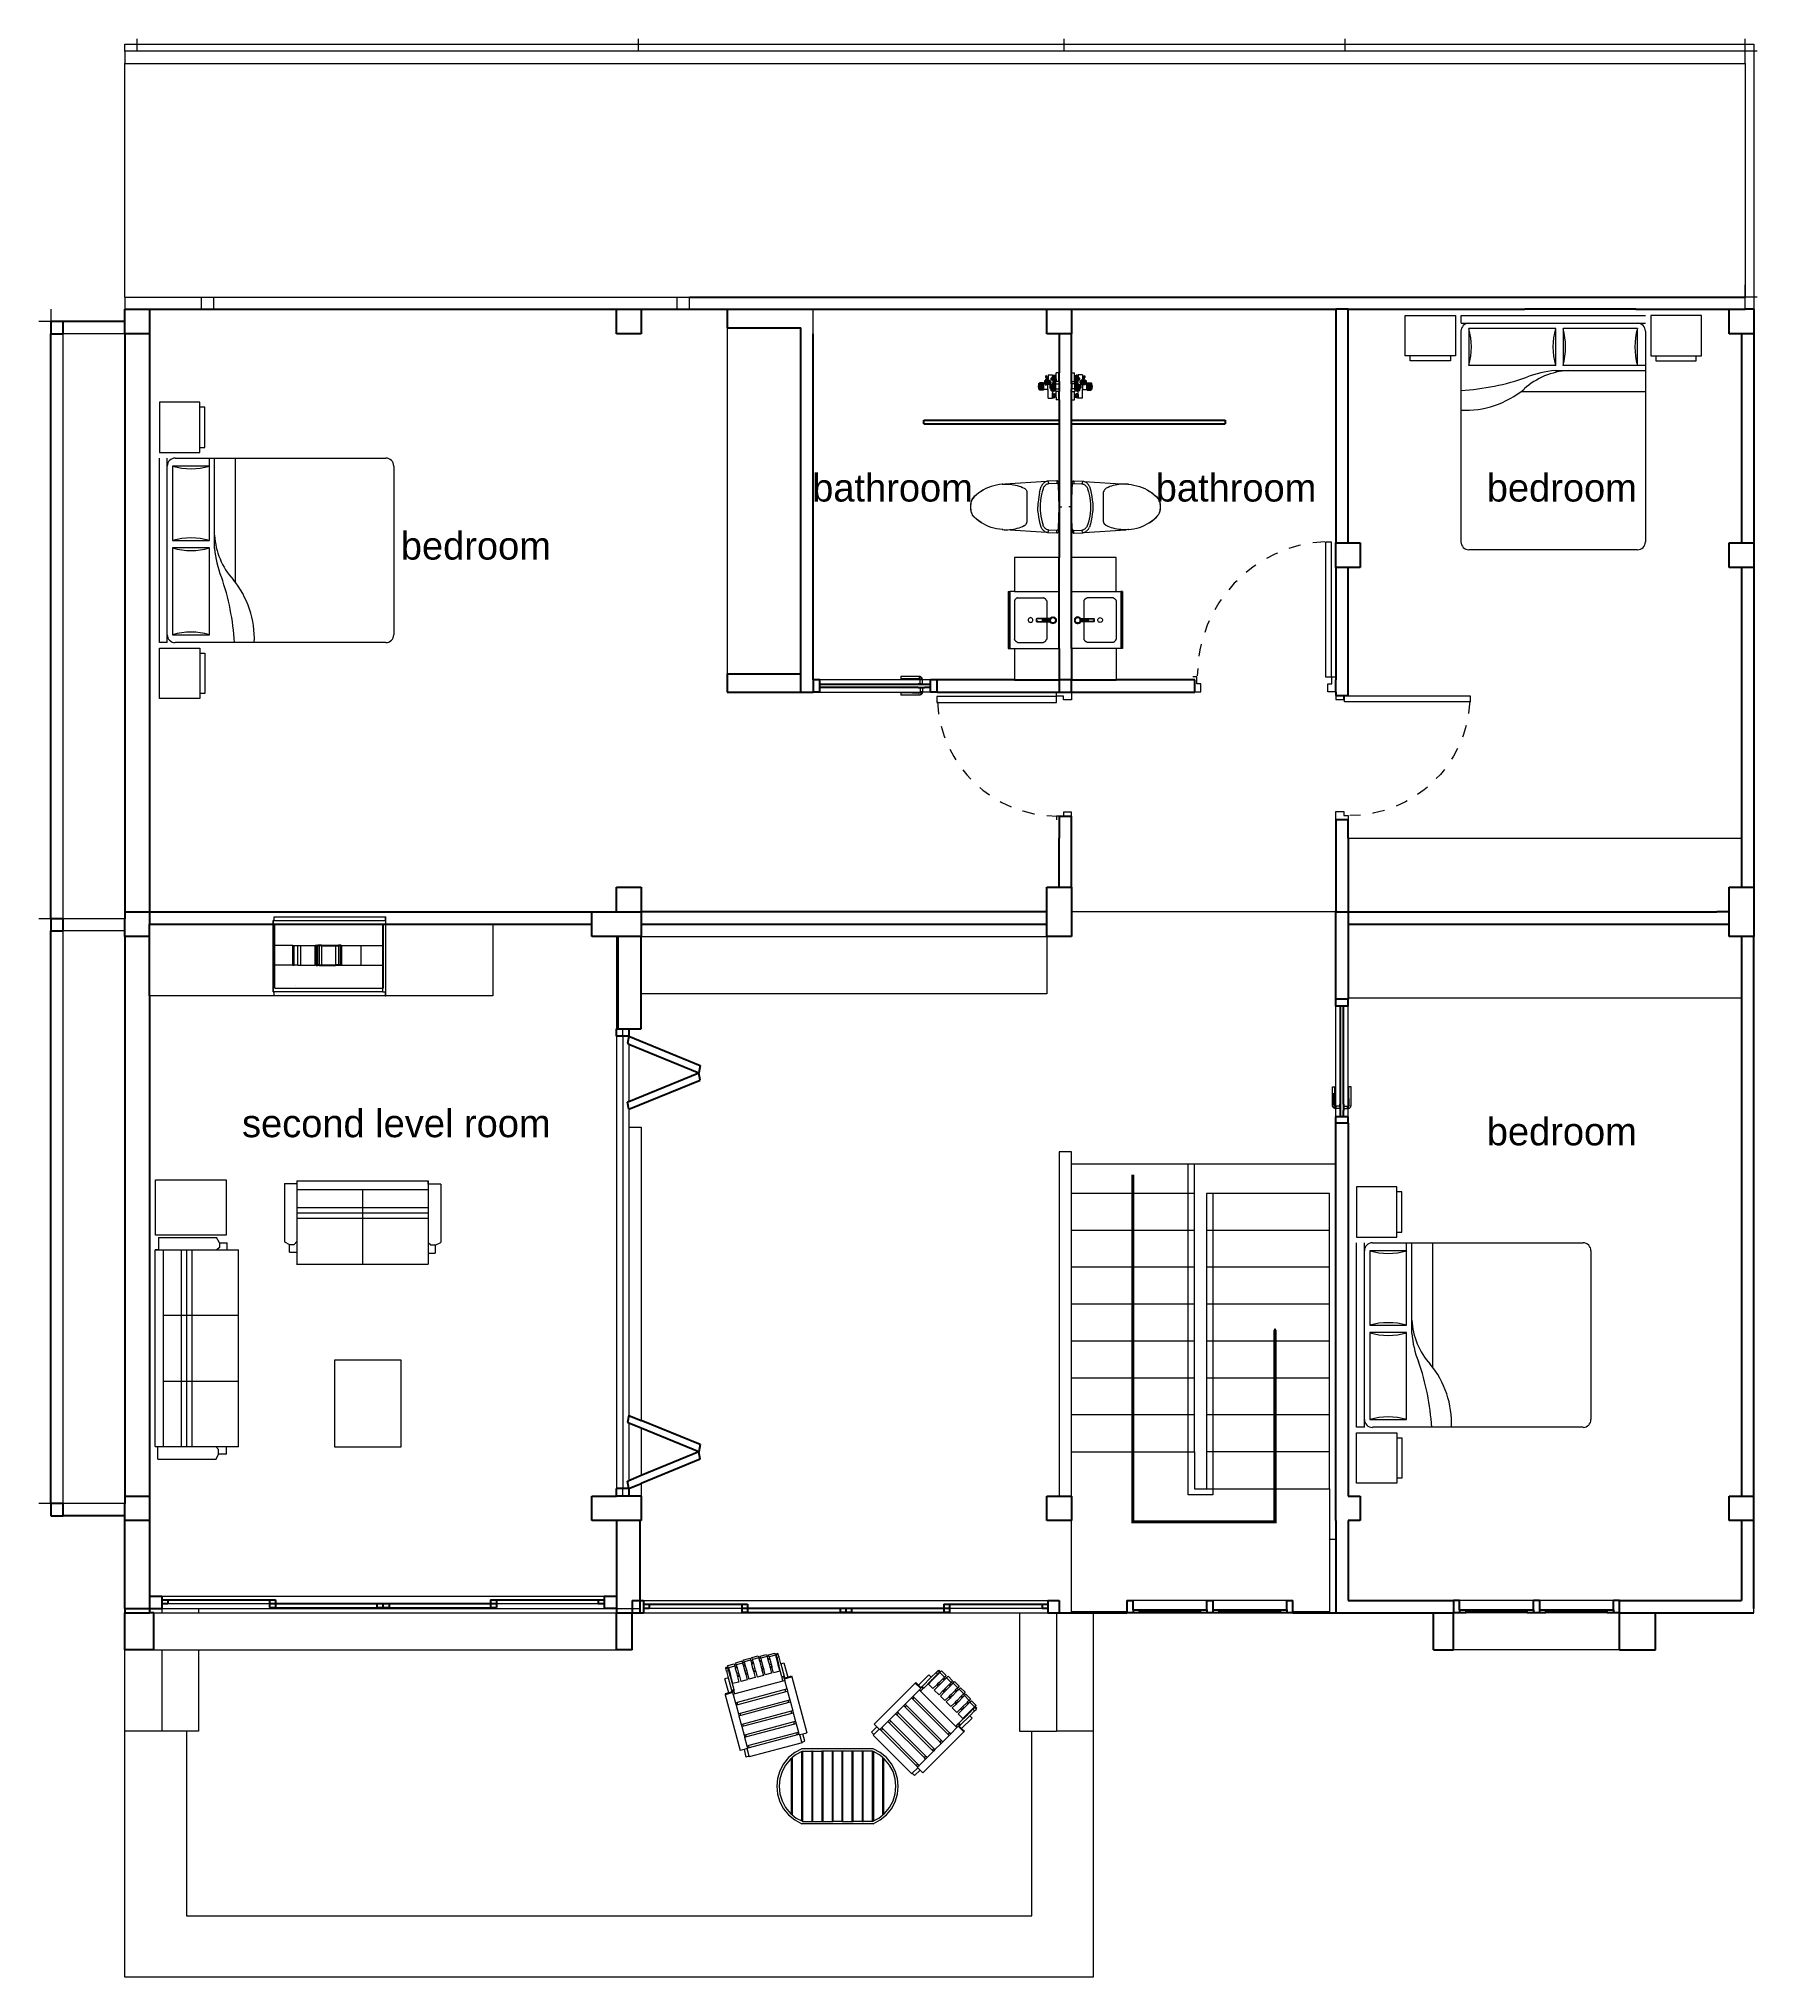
# Model space of a CAD drawing. Header units: metres. Extents: x 6.9 to 88.2, y -7.2 to 15.9.
# Drawn here: x 24.97 to 38.94, y -1.55 to 14.21 of the extents above; entities that cross this region are included whole.
import ezdxf
from ezdxf.enums import TextEntityAlignment as Align

# ---------------------------------------------------------------- set-up
doc = ezdxf.new("R2010")
doc.units = ezdxf.units.M
doc.linetypes.add('HIDDEN2', pattern=[0.1875, 0.125, -0.0625])
doc.layers.get('0').update_dxf_attribs({"lineweight": 9})
for name, color, linetype, lineweight in [('A-DOOR', 1, 'Continuous', 9), ('CASCO', 86, 'Continuous', 5), ('inne_gulv', 252, 'Continuous', 15), ('MOBILIARIO', 4, 'Continuous', 9)]:
    doc.layers.add(name, color=color, linetype=linetype, lineweight=lineweight)
doc.layers.add('walls', color=6, linetype='Continuous')
doc.styles.add('COTA50', font='swissci.ttf', dxfattribs={"height": 0.09})

# ---------------------------------------------------------------- blocks, each defined once
blk = doc.blocks.new('outchairs')
for p, q in [((-5.138, -4.887), (-5.087, -4.873)), ((-5.087, -4.873), (-5.082, -4.89)), ((-5.067, -4.886), (-5.082, -4.89)), ((-5.074, -4.863), (-5.022, -4.849)), ((-5.069, -4.88), (-5.074, -4.863)), ((-5.018, -4.866), (-5.069, -4.88)), ((-5.069, -4.88), (-5.067, -4.886)), ((-5.067, -4.886), (-5.063, -4.903)), ((-5.022, -4.849), (-5.018, -4.866)), ((-5.018, -4.866), (-5.016, -4.872)), ((-5.001, -4.868), (-5.016, -4.872)), ((-5.016, -4.872), (-5.011, -4.889)), ((-4.997, -4.885), (-5.011, -4.889)), ((-5.007, -4.845), (-4.956, -4.831)), ((-5.003, -4.862), (-5.007, -4.845)), ((-4.951, -4.848), (-5.003, -4.862)), ((-5.003, -4.862), (-5.001, -4.868)), ((-5.001, -4.868), (-4.997, -4.885)), ((-4.997, -4.885), (-4.994, -4.894)), ((-4.956, -4.831), (-4.951, -4.848)), ((-4.951, -4.848), (-4.95, -4.854)), ((-4.935, -4.85), (-4.95, -4.854)), ((-4.95, -4.854), (-4.945, -4.871)), ((-4.931, -4.867), (-4.945, -4.871)), ((-4.945, -4.871), (-4.943, -4.88)), ((-4.928, -4.876), (-4.943, -4.88)), ((-4.943, -4.88), (-4.932, -4.922)), ((-4.939, -4.834), (-4.888, -4.82)), ((-4.935, -4.85), (-4.939, -4.834)), ((-4.883, -4.837), (-4.935, -4.851)), ((-4.935, -4.851), (-4.935, -4.85)), ((-4.935, -4.851), (-4.931, -4.867)), ((-4.931, -4.867), (-4.928, -4.876)), ((-4.928, -4.876), (-4.917, -4.918)), ((-4.888, -4.82), (-4.883, -4.837)), ((-4.869, -4.833), (-4.883, -4.837)), ((-4.883, -4.837), (-4.883, -4.837)), ((-4.883, -4.837), (-4.879, -4.853)), ((-4.864, -4.849), (-4.879, -4.853)), ((-4.879, -4.853), (-4.877, -4.863)), ((-4.862, -4.859), (-4.877, -4.863)), ((-4.877, -4.863), (-4.865, -4.904)), ((-4.871, -4.823), (-4.82, -4.809)), ((-4.869, -4.833), (-4.871, -4.823)), ((-4.867, -4.839), (-4.869, -4.833)), ((-4.815, -4.825), (-4.867, -4.839)), ((-4.867, -4.839), (-4.864, -4.849)), ((-4.864, -4.849), (-4.862, -4.859)), ((-4.862, -4.859), (-4.851, -4.9)), ((-4.82, -4.809), (-4.817, -4.819)), ((-4.796, -4.813), (-4.817, -4.819)), ((-4.817, -4.819), (-4.815, -4.825)), ((-4.815, -4.825), (-4.813, -4.836)), ((-4.808, -4.834), (-4.813, -4.836)), ((-4.813, -4.836), (-4.81, -4.845)), ((-4.794, -4.82), (-4.81, -4.825)), ((-4.808, -4.834), (-4.81, -4.825)), ((-4.805, -4.843), (-4.81, -4.845)), ((-4.81, -4.845), (-4.799, -4.886)), ((-4.805, -4.843), (-4.808, -4.834)), ((-4.786, -4.841), (-4.805, -4.846)), ((-4.805, -4.846), (-4.805, -4.843)), ((-4.805, -4.846), (-4.794, -4.885)), ((-4.794, -4.885), (-4.799, -4.886)), ((-4.799, -4.886), (-4.795, -4.903)), ((-4.794, -4.82), (-4.796, -4.813)), ((-4.792, -4.82), (-4.794, -4.82)), ((-4.794, -4.885), (-4.79, -4.902)), ((-4.786, -4.841), (-4.792, -4.82)), ((-4.772, -4.895), (-4.786, -4.841)), ((-5.2, -5.01), (-5.226, -5.017)), ((-5.195, -5.132), (-5.226, -5.017)), ((-5.22, -4.935), (-5.217, -4.934)), ((-5.214, -4.956), (-5.22, -4.935)), ((-5.2, -4.921), (-5.219, -4.927)), ((-5.217, -4.934), (-5.219, -4.927)), ((-5.217, -4.934), (-5.202, -4.93)), ((-5.214, -4.956), (-5.196, -4.951)), ((-5.214, -4.956), (-5.2, -5.01)), ((-5.203, -4.911), (-5.151, -4.897)), ((-5.2, -4.921), (-5.203, -4.911)), ((-5.199, -4.939), (-5.202, -4.93)), ((-5.198, -4.928), (-5.2, -4.921)), ((-5.2, -5.01), (-5.173, -5.111)), ((-5.195, -4.938), (-5.199, -4.939)), ((-5.197, -4.948), (-5.199, -4.939)), ((-5.147, -4.914), (-5.198, -4.928)), ((-5.198, -4.928), (-5.195, -4.938)), ((-5.193, -4.947), (-5.197, -4.948)), ((-5.196, -4.951), (-5.197, -4.948)), ((-5.196, -4.951), (-5.186, -4.99)), ((-5.195, -4.938), (-5.193, -4.947)), ((-5.193, -4.947), (-5.182, -4.989)), ((-5.182, -4.989), (-5.186, -4.99)), ((-5.186, -4.99), (-5.181, -5.007)), ((-5.182, -4.989), (-5.177, -5.006)), ((-5.177, -5.006), (-5.181, -5.007)), ((-5.181, -5.007), (-5.179, -5.016)), ((-5.175, -5.015), (-5.179, -5.016)), ((-5.179, -5.016), (-5.154, -5.106)), ((-5.177, -5.006), (-5.175, -5.015)), ((-5.175, -5.015), (-5.164, -5.057)), ((-5.112, -5.044), (-5.164, -5.057)), ((-5.151, -4.897), (-5.148, -4.908)), ((-5.134, -4.904), (-5.148, -4.908)), ((-5.148, -4.908), (-5.147, -4.914)), ((-5.147, -4.914), (-5.144, -4.924)), ((-4.754, -5.037), (-5.145, -5.141)), ((-5.129, -4.92), (-5.144, -4.924)), ((-5.144, -4.924), (-5.142, -4.934)), ((-5.127, -4.93), (-5.142, -4.934)), ((-5.142, -4.934), (-5.13, -4.975)), ((-5.134, -4.904), (-5.138, -4.887)), ((-5.082, -4.89), (-5.134, -4.904)), ((-5.134, -4.904), (-5.134, -4.904)), ((-5.134, -4.904), (-5.129, -4.92)), ((-5.116, -4.971), (-5.13, -4.975)), ((-5.13, -4.975), (-5.126, -4.992)), ((-5.129, -4.92), (-5.127, -4.93)), ((-5.127, -4.93), (-5.116, -4.971)), ((-5.111, -4.988), (-5.126, -4.992)), ((-5.126, -4.992), (-5.123, -5.001)), ((-5.109, -4.997), (-5.123, -5.001)), ((-5.123, -5.001), (-5.112, -5.044)), ((-5.116, -4.971), (-5.111, -4.988)), ((-5.111, -4.988), (-5.109, -4.997)), ((-5.109, -4.997), (-5.097, -5.04)), ((-5.046, -5.026), (-5.097, -5.04)), ((-5.082, -4.89), (-5.082, -4.89)), ((-5.082, -4.89), (-5.078, -4.907)), ((-5.063, -4.903), (-5.078, -4.907)), ((-5.078, -4.907), (-5.075, -4.916)), ((-5.061, -4.912), (-5.075, -4.916)), ((-5.075, -4.916), (-5.064, -4.957)), ((-5.049, -4.953), (-5.064, -4.957)), ((-5.064, -4.957), (-5.06, -4.974)), ((-5.063, -4.903), (-5.061, -4.912)), ((-5.061, -4.912), (-5.049, -4.953)), ((-5.045, -4.97), (-5.06, -4.974)), ((-5.06, -4.974), (-5.057, -4.983)), ((-5.043, -4.979), (-5.057, -4.983)), ((-5.057, -4.983), (-5.046, -5.026)), ((-5.049, -4.953), (-5.045, -4.97)), ((-5.045, -4.97), (-5.043, -4.979)), ((-5.043, -4.979), (-5.031, -5.022)), ((-4.98, -5.008), (-5.031, -5.022)), ((-5.011, -4.889), (-5.009, -4.898)), ((-4.994, -4.894), (-5.009, -4.898)), ((-5.009, -4.898), (-4.998, -4.94)), ((-4.983, -4.936), (-4.998, -4.94)), ((-4.998, -4.94), (-4.993, -4.956)), ((-4.994, -4.894), (-4.983, -4.936)), ((-4.979, -4.952), (-4.993, -4.956)), ((-4.993, -4.956), (-4.991, -4.965)), ((-4.976, -4.961), (-4.991, -4.965)), ((-4.991, -4.965), (-4.98, -5.008)), ((-4.983, -4.936), (-4.979, -4.952)), ((-4.979, -4.952), (-4.976, -4.961)), ((-4.976, -4.961), (-4.965, -5.004)), ((-4.913, -4.99), (-4.965, -5.004)), ((-4.917, -4.918), (-4.932, -4.922)), ((-4.932, -4.922), (-4.927, -4.939)), ((-4.912, -4.935), (-4.927, -4.939)), ((-4.927, -4.939), (-4.925, -4.948)), ((-4.91, -4.944), (-4.925, -4.948)), ((-4.925, -4.948), (-4.913, -4.99)), ((-4.917, -4.918), (-4.912, -4.935)), ((-4.912, -4.935), (-4.91, -4.944)), ((-4.899, -4.986), (-4.91, -4.944)), ((-4.847, -4.973), (-4.899, -4.986)), ((-4.851, -4.9), (-4.865, -4.904)), ((-4.865, -4.904), (-4.861, -4.921)), ((-4.846, -4.917), (-4.861, -4.921)), ((-4.861, -4.921), (-4.858, -4.93)), ((-4.844, -4.926), (-4.858, -4.93)), ((-4.858, -4.93), (-4.847, -4.973)), ((-4.851, -4.9), (-4.846, -4.917)), ((-4.846, -4.917), (-4.844, -4.926)), ((-4.832, -4.969), (-4.844, -4.926)), ((-4.781, -4.955), (-4.832, -4.969)), ((-4.79, -4.902), (-4.795, -4.903)), ((-4.795, -4.903), (-4.792, -4.912)), ((-4.787, -4.911), (-4.792, -4.912)), ((-4.792, -4.912), (-4.781, -4.955)), ((-4.79, -4.902), (-4.787, -4.911)), ((-4.763, -5.002), (-4.787, -4.911)), ((-4.772, -4.895), (-4.746, -4.888)), ((-4.772, -4.895), (-4.745, -4.997)), ((-4.745, -4.997), (-4.763, -5.002)), ((-4.763, -5.002), (-4.761, -5.008)), ((-4.743, -5.003), (-4.761, -5.008)), ((-4.754, -5.037), (-4.761, -5.008)), ((-4.74, -5.033), (-4.754, -5.037)), ((-4.746, -4.888), (-4.715, -5.004)), ((-4.746, -5.012), (-4.741, -5.01)), ((-4.746, -5.012), (-4.744, -5.018)), ((-4.745, -4.997), (-4.743, -5.003)), ((-4.744, -5.018), (-4.683, -5.002)), ((-4.744, -5.018), (-4.74, -5.033)), ((-4.743, -5.003), (-4.741, -5.01)), ((-4.741, -5.01), (-4.715, -5.004)), ((-4.721, -5.103), (-4.74, -5.033)), ((-4.715, -5.004), (-4.684, -4.995)), ((-4.684, -4.995), (-4.683, -5.002)), ((-4.683, -5.002), (-4.561, -5.457)), ((-3.652, -5.071), (-3.567, -4.986)), ((-3.548, -5.005), (-3.623, -5.08)), ((-3.543, -5.027), (-3.609, -5.093)), ((-3.571, -5.061), (-3.54, -5.029)), ((-3.548, -5.005), (-3.567, -4.986)), ((-3.509, -4.966), (-3.548, -5.005)), ((-3.536, -5.02), (-3.543, -5.027)), ((-3.54, -5.029), (-3.543, -5.027)), ((-3.534, -5.023), (-3.54, -5.029)), ((-3.524, -5.008), (-3.536, -5.02)), ((-3.534, -5.023), (-3.536, -5.02)), ((-3.521, -5.01), (-3.534, -5.023)), ((-3.496, -4.979), (-3.524, -5.008)), ((-3.521, -5.01), (-3.524, -5.008)), ((-3.491, -4.98), (-3.521, -5.01)), ((-3.509, -4.966), (-3.493, -4.95)), ((-3.509, -4.966), (-3.496, -4.979)), ((-3.496, -4.979), (-3.494, -4.977)), ((-3.494, -4.977), (-3.487, -4.971)), ((-3.491, -4.98), (-3.494, -4.977)), ((-3.493, -4.95), (-3.491, -4.952)), ((-3.491, -4.952), (-3.486, -4.947)), ((-3.491, -4.952), (-3.48, -4.964)), ((-3.484, -4.973), (-3.491, -4.98)), ((-3.487, -4.971), (-3.48, -4.964)), ((-3.484, -4.973), (-3.487, -4.971)), ((-3.472, -4.961), (-3.486, -4.947)), ((-3.477, -4.966), (-3.484, -4.973)), ((-3.453, -5.018), (-3.484, -5.048)), ((-3.477, -4.966), (-3.472, -4.961)), ((-3.439, -5.004), (-3.477, -4.966)), ((-3.442, -5.029), (-3.473, -5.059)), ((-3.472, -4.961), (-3.465, -4.954)), ((-3.465, -4.954), (-3.427, -4.991)), ((-3.447, -5.011), (-3.453, -5.018)), ((-3.442, -5.029), (-3.453, -5.018)), ((-3.439, -5.004), (-3.447, -5.011)), ((-3.436, -5.022), (-3.447, -5.011)), ((-3.436, -5.022), (-3.442, -5.029)), ((-3.434, -4.999), (-3.439, -5.004)), ((-3.424, -5.01), (-3.436, -5.022)), ((-3.427, -4.991), (-3.434, -4.999)), ((-3.424, -5.01), (-3.434, -4.999)), ((-3.424, -5.01), (-3.411, -4.997)), ((-3.386, -5.047), (-3.424, -5.01)), ((-3.424, -5.01), (-3.424, -5.01)), ((-3.411, -4.997), (-3.374, -5.035)), ((-3.374, -5.035), (-3.386, -5.047)), ((-3.37, -5.053), (-3.358, -5.041)), ((-3.358, -5.041), (-3.32, -5.079)), ((-5.195, -5.132), (-5.225, -5.14)), ((-5.225, -5.14), (-5.224, -5.147)), ((-5.162, -5.13), (-5.224, -5.147)), ((-5.224, -5.147), (-5.102, -5.602)), ((-5.169, -5.125), (-5.195, -5.132)), ((-5.173, -5.111), (-5.154, -5.106)), ((-5.173, -5.111), (-5.171, -5.118)), ((-5.171, -5.118), (-5.153, -5.113)), ((-5.169, -5.125), (-5.171, -5.118)), ((-5.164, -5.124), (-5.169, -5.125)), ((-5.164, -5.124), (-5.162, -5.13)), ((-5.158, -5.145), (-5.162, -5.13)), ((-5.145, -5.141), (-5.158, -5.145)), ((-5.158, -5.145), (-5.14, -5.215)), ((-5.154, -5.106), (-5.153, -5.113)), ((-5.145, -5.141), (-5.153, -5.113)), ((-4.735, -5.106), (-5.126, -5.211)), ((-4.73, -5.124), (-5.122, -5.229)), ((-4.711, -5.194), (-5.103, -5.299)), ((-4.721, -5.103), (-4.735, -5.106)), ((-4.73, -5.124), (-4.735, -5.106)), ((-4.717, -5.12), (-4.73, -5.124)), ((-4.721, -5.103), (-4.717, -5.12)), ((-4.717, -5.12), (-4.698, -5.19)), ((-4.698, -5.19), (-4.711, -5.194)), ((-4.707, -5.211), (-4.711, -5.194)), ((-4.698, -5.19), (-4.693, -5.208)), ((-3.679, -5.053), (-4.012, -5.386)), ((-3.709, -5.173), (-3.76, -5.224)), ((-3.696, -5.16), (-3.709, -5.173)), ((-3.699, -5.183), (-3.709, -5.173)), ((-3.699, -5.183), (-3.686, -5.17)), ((-3.413, -5.469), (-3.699, -5.183)), ((-3.645, -5.109), (-3.696, -5.16)), ((-3.686, -5.17), (-3.696, -5.16)), ((-3.4, -5.456), (-3.686, -5.17)), ((-3.674, -5.048), (-3.679, -5.053)), ((-3.634, -5.098), (-3.679, -5.053)), ((-3.652, -5.071), (-3.674, -5.048)), ((-3.633, -5.09), (-3.652, -5.071)), ((-3.645, -5.109), (-3.634, -5.098)), ((-3.635, -5.119), (-3.645, -5.109)), ((-3.635, -5.119), (-3.614, -5.098)), ((-3.349, -5.405), (-3.635, -5.119)), ((-3.629, -5.093), (-3.634, -5.098)), ((-3.633, -5.09), (-3.628, -5.084)), ((-3.629, -5.093), (-3.633, -5.09)), ((-3.623, -5.08), (-3.628, -5.084)), ((-3.628, -5.084), (-3.614, -5.098)), ((-3.623, -5.08), (-3.609, -5.093)), ((-3.609, -5.093), (-3.614, -5.098)), ((-3.534, -5.098), (-3.571, -5.061)), ((-3.503, -5.067), (-3.534, -5.098)), ((-3.523, -5.109), (-3.492, -5.078)), ((-3.485, -5.147), (-3.523, -5.109)), ((-3.496, -5.06), (-3.503, -5.067)), ((-3.492, -5.078), (-3.503, -5.067)), ((-3.484, -5.048), (-3.496, -5.06)), ((-3.485, -5.071), (-3.496, -5.06)), ((-3.485, -5.071), (-3.492, -5.078)), ((-3.473, -5.059), (-3.485, -5.071)), ((-3.454, -5.116), (-3.485, -5.147)), ((-3.473, -5.059), (-3.484, -5.048)), ((-3.474, -5.158), (-3.443, -5.126)), ((-3.437, -5.195), (-3.474, -5.158)), ((-3.447, -5.109), (-3.454, -5.116)), ((-3.443, -5.126), (-3.454, -5.116)), ((-3.435, -5.097), (-3.447, -5.109)), ((-3.437, -5.12), (-3.447, -5.109)), ((-3.437, -5.12), (-3.443, -5.126)), ((-3.424, -5.107), (-3.437, -5.12)), ((-3.406, -5.164), (-3.437, -5.195)), ((-3.405, -5.066), (-3.435, -5.097)), ((-3.424, -5.107), (-3.435, -5.097)), ((-3.426, -5.206), (-3.395, -5.175)), ((-3.394, -5.077), (-3.424, -5.107)), ((-3.399, -5.157), (-3.406, -5.164)), ((-3.395, -5.175), (-3.406, -5.164)), ((-3.398, -5.06), (-3.405, -5.066)), ((-3.394, -5.077), (-3.405, -5.066)), ((-3.387, -5.145), (-3.399, -5.157)), ((-3.388, -5.168), (-3.399, -5.157)), ((-3.386, -5.047), (-3.398, -5.06)), ((-3.387, -5.07), (-3.398, -5.06)), ((-3.388, -5.168), (-3.395, -5.175)), ((-3.387, -5.07), (-3.394, -5.077)), ((-3.376, -5.156), (-3.388, -5.168)), ((-3.375, -5.058), (-3.387, -5.07)), ((-3.356, -5.115), (-3.387, -5.145)), ((-3.376, -5.156), (-3.387, -5.145)), ((-3.375, -5.058), (-3.386, -5.047)), ((-3.386, -5.047), (-3.386, -5.047)), ((-3.345, -5.125), (-3.376, -5.156)), ((-3.37, -5.053), (-3.375, -5.058)), ((-3.333, -5.091), (-3.37, -5.053)), ((-3.35, -5.108), (-3.356, -5.115)), ((-3.345, -5.125), (-3.356, -5.115)), ((-3.337, -5.096), (-3.35, -5.108)), ((-3.339, -5.119), (-3.35, -5.108)), ((-3.338, -5.194), (-3.35, -5.206)), ((-3.339, -5.119), (-3.345, -5.125)), ((-3.327, -5.107), (-3.339, -5.119)), ((-3.308, -5.163), (-3.338, -5.194)), ((-3.327, -5.204), (-3.338, -5.194)), ((-3.333, -5.091), (-3.337, -5.096)), ((-3.327, -5.107), (-3.337, -5.096)), ((-3.32, -5.079), (-3.333, -5.091)), ((-3.322, -5.102), (-3.327, -5.107)), ((-3.297, -5.174), (-3.327, -5.204)), ((-3.322, -5.102), (-3.31, -5.09)), ((-3.284, -5.14), (-3.322, -5.102)), ((-3.31, -5.09), (-3.272, -5.127)), ((-3.301, -5.157), (-3.308, -5.163)), ((-3.297, -5.174), (-3.308, -5.163)), ((-3.289, -5.144), (-3.301, -5.157)), ((-3.29, -5.167), (-3.301, -5.157)), ((-3.29, -5.167), (-3.297, -5.174)), ((-3.278, -5.155), (-3.29, -5.167)), ((-3.284, -5.14), (-3.289, -5.144)), ((-3.278, -5.155), (-3.289, -5.144)), ((-3.272, -5.127), (-3.284, -5.14)), ((-3.278, -5.155), (-3.266, -5.143)), ((-3.24, -5.193), (-3.278, -5.155)), ((-3.278, -5.155), (-3.278, -5.155)), ((-3.266, -5.143), (-3.228, -5.181)), ((-3.24, -5.193), (-3.253, -5.205)), ((-3.228, -5.181), (-3.24, -5.193)), ((-3.23, -5.204), (-3.24, -5.193)), ((-3.24, -5.193), (-3.24, -5.193)), ((-3.23, -5.204), (-3.222, -5.196)), ((-3.222, -5.196), (-3.184, -5.234)), ((-5.126, -5.211), (-5.14, -5.215)), ((-5.14, -5.215), (-5.135, -5.232)), ((-5.122, -5.229), (-5.135, -5.232)), ((-5.135, -5.232), (-5.116, -5.302)), ((-5.122, -5.229), (-5.126, -5.211)), ((-5.103, -5.299), (-5.116, -5.302)), ((-5.116, -5.302), (-5.112, -5.32)), ((-5.098, -5.316), (-5.112, -5.32)), ((-5.112, -5.32), (-5.093, -5.39)), ((-5.098, -5.316), (-5.103, -5.299)), ((-4.707, -5.211), (-5.098, -5.316)), ((-4.688, -5.281), (-5.079, -5.386)), ((-4.683, -5.299), (-5.075, -5.404)), ((-4.693, -5.208), (-4.707, -5.211)), ((-4.693, -5.208), (-4.675, -5.278)), ((-4.675, -5.278), (-4.688, -5.281)), ((-4.683, -5.299), (-4.688, -5.281)), ((-4.67, -5.295), (-4.683, -5.299)), ((-4.675, -5.278), (-4.67, -5.295)), ((-4.67, -5.295), (-4.651, -5.365)), ((-3.888, -5.352), (-3.901, -5.365)), ((-3.837, -5.301), (-3.888, -5.352)), ((-3.878, -5.362), (-3.888, -5.352)), ((-3.824, -5.288), (-3.837, -5.301)), ((-3.827, -5.311), (-3.837, -5.301)), ((-3.827, -5.311), (-3.814, -5.298)), ((-3.54, -5.597), (-3.827, -5.311)), ((-3.773, -5.237), (-3.824, -5.288)), ((-3.814, -5.298), (-3.824, -5.288)), ((-3.528, -5.584), (-3.814, -5.298)), ((-3.76, -5.224), (-3.773, -5.237)), ((-3.763, -5.247), (-3.773, -5.237)), ((-3.763, -5.247), (-3.75, -5.234)), ((-3.476, -5.533), (-3.763, -5.247)), ((-3.75, -5.234), (-3.76, -5.224)), ((-3.464, -5.52), (-3.75, -5.234)), ((-3.388, -5.244), (-3.426, -5.206)), ((-3.357, -5.213), (-3.388, -5.244)), ((-3.377, -5.255), (-3.346, -5.223)), ((-3.34, -5.292), (-3.377, -5.255)), ((-3.35, -5.206), (-3.357, -5.213)), ((-3.346, -5.223), (-3.357, -5.213)), ((-3.34, -5.217), (-3.35, -5.206)), ((-3.34, -5.217), (-3.346, -5.223)), ((-3.327, -5.204), (-3.34, -5.217)), ((-3.309, -5.261), (-3.34, -5.292)), ((-3.298, -5.272), (-3.329, -5.303)), ((-3.291, -5.341), (-3.329, -5.303)), ((-3.323, -5.38), (-3.256, -5.313)), ((-3.302, -5.254), (-3.309, -5.261)), ((-3.298, -5.272), (-3.309, -5.261)), ((-3.235, -5.319), (-3.309, -5.393)), ((-3.29, -5.242), (-3.302, -5.254)), ((-3.291, -5.265), (-3.302, -5.254)), ((-3.216, -5.337), (-3.301, -5.422)), ((-3.291, -5.265), (-3.298, -5.272)), ((-3.279, -5.253), (-3.291, -5.265)), ((-3.26, -5.31), (-3.291, -5.341)), ((-3.259, -5.212), (-3.29, -5.242)), ((-3.279, -5.253), (-3.29, -5.242)), ((-3.248, -5.222), (-3.279, -5.253)), ((-3.253, -5.303), (-3.26, -5.31)), ((-3.256, -5.313), (-3.26, -5.31)), ((-3.253, -5.205), (-3.259, -5.212)), ((-3.248, -5.222), (-3.259, -5.212)), ((-3.25, -5.306), (-3.256, -5.313)), ((-3.242, -5.216), (-3.253, -5.205)), ((-3.241, -5.291), (-3.253, -5.303)), ((-3.25, -5.306), (-3.253, -5.303)), ((-3.238, -5.294), (-3.25, -5.306)), ((-3.242, -5.216), (-3.248, -5.222)), ((-3.234, -5.208), (-3.242, -5.216)), ((-3.211, -5.26), (-3.241, -5.291)), ((-3.238, -5.294), (-3.241, -5.291)), ((-3.209, -5.266), (-3.238, -5.294)), ((-3.235, -5.319), (-3.196, -5.279)), ((-3.235, -5.319), (-3.216, -5.337)), ((-3.234, -5.208), (-3.23, -5.204)), ((-3.197, -5.246), (-3.234, -5.208)), ((-3.204, -5.254), (-3.211, -5.26)), ((-3.207, -5.264), (-3.211, -5.26)), ((-3.209, -5.266), (-3.207, -5.264)), ((-3.196, -5.279), (-3.209, -5.266)), ((-3.207, -5.264), (-3.2, -5.257)), ((-3.197, -5.246), (-3.204, -5.254)), ((-3.2, -5.257), (-3.204, -5.254)), ((-3.2, -5.257), (-3.193, -5.25)), ((-3.192, -5.241), (-3.197, -5.246)), ((-3.196, -5.279), (-3.18, -5.264)), ((-3.182, -5.262), (-3.193, -5.25)), ((-3.184, -5.234), (-3.192, -5.241)), ((-3.176, -5.257), (-3.192, -5.241)), ((-3.182, -5.262), (-3.176, -5.257)), ((-3.18, -5.264), (-3.182, -5.262)), ((-5.079, -5.386), (-5.093, -5.39)), ((-5.093, -5.39), (-5.088, -5.407)), ((-5.075, -5.404), (-5.088, -5.407)), ((-5.088, -5.407), (-5.069, -5.477)), ((-5.075, -5.404), (-5.079, -5.386)), ((-5.056, -5.474), (-5.069, -5.477)), ((-5.069, -5.477), (-5.065, -5.495)), ((-5.051, -5.491), (-5.065, -5.495)), ((-5.046, -5.565), (-5.065, -5.495)), ((-4.665, -5.369), (-5.056, -5.474)), ((-5.051, -5.491), (-5.056, -5.474)), ((-4.66, -5.386), (-5.051, -5.491)), ((-4.641, -5.456), (-5.033, -5.561)), ((-4.637, -5.474), (-5.028, -5.578)), ((-4.651, -5.365), (-4.665, -5.369)), ((-4.66, -5.386), (-4.665, -5.369)), ((-4.646, -5.383), (-4.66, -5.386)), ((-4.651, -5.365), (-4.646, -5.383)), ((-4.646, -5.383), (-4.628, -5.452)), ((-4.628, -5.452), (-4.641, -5.456)), ((-4.637, -5.474), (-4.641, -5.456)), ((-4.623, -5.47), (-4.637, -5.474)), ((-4.623, -5.47), (-4.628, -5.452)), ((-4.622, -5.473), (-4.623, -5.47)), ((-4.622, -5.473), (-4.617, -5.472)), ((-4.617, -5.472), (-4.592, -5.465)), ((-4.601, -5.533), (-4.617, -5.472)), ((-4.592, -5.465), (-4.561, -5.457)), ((-4.575, -5.526), (-4.592, -5.465)), ((-3.99, -5.409), (-4.034, -5.453)), ((-4.015, -5.472), (-4.034, -5.453)), ((-4.015, -5.472), (-4.02, -5.476)), ((-3.706, -5.79), (-4.02, -5.476)), ((-4.015, -5.472), (-3.971, -5.427)), ((-3.99, -5.409), (-4.012, -5.386)), ((-3.971, -5.427), (-3.99, -5.409)), ((-3.967, -5.431), (-3.971, -5.427)), ((-3.967, -5.431), (-3.965, -5.429)), ((-3.965, -5.429), (-3.952, -5.416)), ((-3.955, -5.439), (-3.965, -5.429)), ((-3.955, -5.439), (-3.942, -5.426)), ((-3.668, -5.725), (-3.955, -5.439)), ((-3.952, -5.416), (-3.901, -5.365)), ((-3.942, -5.426), (-3.952, -5.416)), ((-3.656, -5.712), (-3.942, -5.426)), ((-3.891, -5.375), (-3.901, -5.365)), ((-3.891, -5.375), (-3.878, -5.362)), ((-3.604, -5.661), (-3.891, -5.375)), ((-3.592, -5.648), (-3.878, -5.362)), ((-3.283, -5.449), (-3.616, -5.782)), ((-3.403, -5.479), (-3.454, -5.53)), ((-3.413, -5.469), (-3.4, -5.456)), ((-3.403, -5.479), (-3.413, -5.469)), ((-3.39, -5.466), (-3.403, -5.479)), ((-3.39, -5.466), (-3.4, -5.456)), ((-3.39, -5.466), (-3.339, -5.415)), ((-3.349, -5.405), (-3.328, -5.384)), ((-3.339, -5.415), (-3.349, -5.405)), ((-3.328, -5.404), (-3.339, -5.415)), ((-3.323, -5.38), (-3.328, -5.384)), ((-3.314, -5.398), (-3.328, -5.384)), ((-3.323, -5.4), (-3.328, -5.404)), ((-3.328, -5.404), (-3.283, -5.449)), ((-3.309, -5.393), (-3.323, -5.38)), ((-3.323, -5.4), (-3.32, -5.403)), ((-3.314, -5.398), (-3.32, -5.403)), ((-3.32, -5.403), (-3.301, -5.422)), ((-3.309, -5.393), (-3.314, -5.398)), ((-3.301, -5.422), (-3.278, -5.444)), ((-3.278, -5.444), (-3.283, -5.449)), ((-5.071, -5.593), (-5.102, -5.602)), ((-5.045, -5.586), (-5.071, -5.593)), ((-5.071, -5.593), (-5.055, -5.654)), ((-5.029, -5.647), (-5.055, -5.654)), ((-5.033, -5.561), (-5.046, -5.565)), ((-5.041, -5.582), (-5.046, -5.565)), ((-5.041, -5.585), (-5.045, -5.586)), ((-5.029, -5.647), (-5.045, -5.586)), ((-5.028, -5.578), (-5.041, -5.582)), ((-5.041, -5.585), (-5.041, -5.582)), ((-5.028, -5.578), (-5.033, -5.561)), ((-5.029, -5.647), (-5.028, -5.653)), ((-4.599, -5.539), (-5.028, -5.653)), ((-4.708, -5.659), (-4.749, -5.709)), ((-4.694, -5.672), (-4.733, -5.719)), ((-4.658, -5.618), (-4.708, -5.659)), ((-4.685, -5.665), (-4.694, -5.672)), ((-4.679, -5.659), (-4.685, -5.665)), ((-4.685, -6.119), (-4.685, -5.665)), ((-4.647, -5.634), (-4.679, -5.659)), ((-4.679, -5.659), (-4.679, -6.124)), ((-4.601, -5.587), (-4.658, -5.618)), ((-4.602, -5.61), (-4.647, -5.634)), ((-4.596, -5.606), (-4.602, -5.61)), ((-4.602, -6.174), (-4.602, -5.61)), ((-4.601, -5.533), (-4.575, -5.526)), ((-4.599, -5.539), (-4.601, -5.533)), ((-4.02, -5.587), (-4.601, -5.587)), ((-4.596, -5.606), (-4.596, -6.178)), ((-4.596, -5.606), (-4.52, -5.606)), ((-4.514, -5.606), (-4.52, -5.606)), ((-4.52, -5.606), (-4.52, -6.178)), ((-4.514, -5.606), (-4.514, -6.178)), ((-4.514, -5.606), (-4.437, -5.606)), ((-4.437, -5.606), (-4.437, -6.178)), ((-4.431, -5.606), (-4.437, -5.606)), ((-4.431, -5.606), (-4.431, -6.178)), ((-4.355, -5.606), (-4.431, -5.606)), ((-4.355, -5.606), (-4.355, -6.178)), ((-4.348, -5.606), (-4.355, -5.606)), ((-4.348, -5.606), (-4.348, -6.178)), ((-4.272, -5.606), (-4.348, -5.606)), ((-4.266, -5.606), (-4.272, -5.606)), ((-4.272, -6.178), (-4.272, -5.606)), ((-4.266, -6.178), (-4.266, -5.606)), ((-4.19, -5.606), (-4.266, -5.606)), ((-4.183, -5.606), (-4.19, -5.606)), ((-4.19, -6.178), (-4.19, -5.606)), ((-4.183, -6.178), (-4.183, -5.606)), ((-4.107, -5.606), (-4.183, -5.606)), ((-4.101, -5.606), (-4.107, -5.606)), ((-4.107, -6.178), (-4.107, -5.606)), ((-4.025, -5.606), (-4.101, -5.606)), ((-4.101, -6.178), (-4.101, -5.606)), ((-4.025, -6.178), (-4.025, -5.606)), ((-4.018, -5.61), (-4.025, -5.606)), ((-3.963, -5.618), (-4.02, -5.587)), ((-3.974, -5.634), (-4.018, -5.61)), ((-4.018, -5.61), (-4.018, -6.174)), ((-3.942, -5.659), (-3.974, -5.634)), ((-3.913, -5.659), (-3.963, -5.618)), ((-3.942, -6.124), (-3.942, -5.659)), ((-3.936, -5.665), (-3.942, -5.659)), ((-3.927, -5.672), (-3.936, -5.665)), ((-3.936, -5.665), (-3.936, -6.119)), ((-3.888, -5.719), (-3.927, -5.672)), ((-3.872, -5.709), (-3.913, -5.659)), ((-3.595, -5.671), (-3.646, -5.722)), ((-3.604, -5.661), (-3.592, -5.648)), ((-3.595, -5.671), (-3.604, -5.661)), ((-3.582, -5.658), (-3.595, -5.671)), ((-3.582, -5.658), (-3.592, -5.648)), ((-3.531, -5.607), (-3.582, -5.658)), ((-3.54, -5.597), (-3.528, -5.584)), ((-3.531, -5.607), (-3.54, -5.597)), ((-3.518, -5.594), (-3.531, -5.607)), ((-3.518, -5.594), (-3.528, -5.584)), ((-3.467, -5.543), (-3.518, -5.594)), ((-3.476, -5.533), (-3.464, -5.52)), ((-3.467, -5.543), (-3.476, -5.533)), ((-3.454, -5.53), (-3.467, -5.543)), ((-3.454, -5.53), (-3.464, -5.52)), ((-4.798, -5.828), (-4.804, -5.892)), ((-4.779, -5.766), (-4.798, -5.828)), ((-4.779, -5.831), (-4.785, -5.892)), ((-4.749, -5.709), (-4.779, -5.766)), ((-4.761, -5.773), (-4.779, -5.831)), ((-4.733, -5.719), (-4.761, -5.773)), ((-3.859, -5.773), (-3.888, -5.719)), ((-3.842, -5.766), (-3.872, -5.709)), ((-3.842, -5.831), (-3.859, -5.773)), ((-3.823, -5.828), (-3.842, -5.766)), ((-3.836, -5.892), (-3.842, -5.831)), ((-3.817, -5.892), (-3.823, -5.828)), ((-3.706, -5.79), (-3.702, -5.785)), ((-3.702, -5.785), (-3.657, -5.741)), ((-3.702, -5.785), (-3.683, -5.804)), ((-3.683, -5.804), (-3.638, -5.76)), ((-3.668, -5.725), (-3.656, -5.712)), ((-3.659, -5.735), (-3.668, -5.725)), ((-3.661, -5.737), (-3.659, -5.735)), ((-3.661, -5.737), (-3.657, -5.741)), ((-3.659, -5.735), (-3.646, -5.722)), ((-3.657, -5.741), (-3.638, -5.76)), ((-3.646, -5.722), (-3.656, -5.712)), ((-3.638, -5.76), (-3.616, -5.782)), ((-4.804, -5.892), (-4.798, -5.956)), ((-4.798, -5.956), (-4.779, -6.018)), ((-4.785, -5.892), (-4.779, -5.952)), ((-4.779, -5.952), (-4.761, -6.011)), ((-3.859, -6.011), (-3.842, -5.952)), ((-3.842, -5.952), (-3.836, -5.892)), ((-3.842, -6.018), (-3.823, -5.956)), ((-3.823, -5.956), (-3.817, -5.892)), ((-4.779, -6.018), (-4.749, -6.075)), ((-4.761, -6.011), (-4.733, -6.064)), ((-4.749, -6.075), (-4.708, -6.125)), ((-4.733, -6.064), (-4.694, -6.112)), ((-4.708, -6.125), (-4.658, -6.166)), ((-4.694, -6.112), (-4.685, -6.119)), ((-4.685, -6.119), (-4.679, -6.124)), ((-4.679, -6.124), (-4.647, -6.15)), ((-3.974, -6.15), (-3.942, -6.124)), ((-3.963, -6.166), (-3.913, -6.125)), ((-3.942, -6.124), (-3.936, -6.119)), ((-3.936, -6.119), (-3.927, -6.112)), ((-3.927, -6.112), (-3.888, -6.064)), ((-3.913, -6.125), (-3.872, -6.075)), ((-3.888, -6.064), (-3.859, -6.011)), ((-3.872, -6.075), (-3.842, -6.018)), ((-4.658, -6.166), (-4.601, -6.197)), ((-4.647, -6.15), (-4.602, -6.174)), ((-4.602, -6.174), (-4.596, -6.178)), ((-4.02, -6.197), (-4.601, -6.197)), ((-4.596, -6.178), (-4.52, -6.178)), ((-4.52, -6.178), (-4.514, -6.178)), ((-4.514, -6.178), (-4.437, -6.178)), ((-4.437, -6.178), (-4.431, -6.178)), ((-4.431, -6.178), (-4.355, -6.178)), ((-4.355, -6.178), (-4.348, -6.178)), ((-4.272, -6.178), (-4.348, -6.178)), ((-4.272, -6.178), (-4.266, -6.178)), ((-4.266, -6.178), (-4.19, -6.178)), ((-4.19, -6.178), (-4.183, -6.178)), ((-4.107, -6.178), (-4.183, -6.178)), ((-4.107, -6.178), (-4.101, -6.178)), ((-4.025, -6.178), (-4.101, -6.178)), ((-4.025, -6.178), (-4.018, -6.174)), ((-4.02, -6.197), (-3.963, -6.166)), ((-4.018, -6.174), (-3.974, -6.15))]:
    blk.add_line(p, q)
blk = doc.blocks.new('BEDASD')
at = {"layer": 'MOBILIARIO'}
for p, q in [((133.395, 12.884), (133.395, 13.212)), ((133.395, 13.212), (133.805, 13.212)), ((133.805, 13.212), (133.805, 12.884)), ((133.85, 13.212), (135.35, 13.212)), ((133.85, 13.148), (133.85, 13.212)), ((133.85, 13.148), (135.35, 13.148)), ((133.85, 11.37), (133.85, 13.084)), ((134.62, 13.105), (133.914, 13.105)), ((133.914, 13.105), (133.914, 12.806)), ((134.62, 12.806), (134.62, 13.105)), ((135.286, 13.105), (134.68, 13.105)), ((134.68, 13.105), (134.68, 12.806)), ((135.286, 12.806), (135.286, 13.105)), ((135.35, 13.084), (135.35, 11.37)), ((135.805, 13.212), (135.395, 13.212)), ((135.395, 13.212), (135.395, 12.884)), ((135.805, 12.884), (135.805, 13.212)), ((133.805, 12.884), (133.395, 12.884)), ((133.436, 12.843), (133.436, 12.884)), ((133.764, 12.843), (133.436, 12.843)), ((133.805, 12.884), (133.764, 12.884)), ((133.764, 12.884), (133.764, 12.843)), ((133.914, 12.806), (134.62, 12.806)), ((134.68, 12.806), (135.35, 12.806)), ((135.395, 12.884), (135.436, 12.884)), ((135.395, 12.884), (135.805, 12.884)), ((135.436, 12.884), (135.436, 12.843)), ((135.436, 12.843), (135.764, 12.843)), ((135.764, 12.843), (135.764, 12.884)), ((134.616, 12.763), (135.35, 12.763)), ((134.342, 12.592), (135.35, 12.592)), ((135.286, 11.306), (133.914, 11.306))]:
    blk.add_line(p, q, dxfattribs=at)
for centre, radius, start, end in [((133.914, 13.084), 0.0642, 90, 180), ((133.4, 12.955), 0.535, 343.7398, 16.2602), ((135.133, 12.955), 0.535, 163.7398, 196.2602), ((134.166, 12.955), 0.535, 343.7398, 16.2602), ((135.799, 12.955), 0.535, 163.7398, 196.2602), ((135.286, 13.084), 0.0642, 0, 90), ((133.734, 14.572), 1.974, 273.3665, 289.2534), ((133.882, 13.196), 0.756, 267.5673, 309.5461), ((134.755, 12.179), 0.585, 93.1663, 132.0658), ((134.674, 11.984), 0.781, 94.2918, 111.7676), ((133.914, 11.37), 0.0642, 180, 270), ((135.286, 11.37), 0.0642, 270, 0)]:
    blk.add_arc(centre, radius, start, end, dxfattribs=at)
blk = doc.blocks.new('*U39')
at = {"color": 150}
blk.add_lwpolyline([(-0.028, 0.1), (-0.028, 0.895), (-0.068, 0.895), (-0.068, 0.1)], close=True, dxfattribs=at)
for points in [[(-0.85, 0), (-0.798, 0), (-0.798, 0.053), (-0.824, 0.053), (-0.824, 0.1), (-0.85, 0.1)], [(0, 0), (-0.052, 0), (-0.052, 0.053), (-0.026, 0.053), (-0.026, 0.1), (0, 0.1)]]:
    blk.add_lwpolyline(points, dxfattribs=at)
at = {"color": 252, "linetype": 'HIDDEN2', "ltscale": 0.04}
blk.add_arc((-0.025, 0.094), 0.799, 92.8154, 180, dxfattribs=at)
blk = doc.blocks.new('Doo Dym1')
at = {"color": 150}
blk.add_lwpolyline([(-0.028, 0.058), (-0.028, 0.895), (-0.068, 0.895), (-0.068, 0.058)], close=True, dxfattribs=at)
for points in [[(-0.85, 0), (-0.798, 0), (-0.798, 0.053), (-0.824, 0.053), (-0.824, 0.082), (-0.85, 0.082)], [(0, 0), (-0.052, 0), (-0.052, 0.053), (-0.026, 0.053), (-0.026, 0.082), (0, 0.082)]]:
    blk.add_lwpolyline(points, dxfattribs=at)
at = {"color": 252, "linetype": 'HIDDEN2', "ltscale": 0.04}
blk.add_arc((-0.025, 0.094), 0.799, 92.8154, 180, dxfattribs=at)
blk = doc.blocks.new('*U41')
at = {"color": 150}
blk.add_lwpolyline([(-0.028, 0.1), (-0.028, 0.995), (-0.068, 0.995), (-0.068, 0.1)], close=True, dxfattribs=at)
for points in [[(-0.95, 0), (-0.898, 0), (-0.898, 0.053), (-0.924, 0.053), (-0.924, 0.1), (-0.95, 0.1)], [(0, 0), (-0.052, 0), (-0.052, 0.053), (-0.026, 0.053), (-0.026, 0.1), (0, 0.1)]]:
    blk.add_lwpolyline(points, dxfattribs=at)
at = {"color": 252, "linetype": 'HIDDEN2', "ltscale": 0.04}
blk.add_arc((-0.028, 0.106), 0.893, 92.8154, 180, dxfattribs=at)
blk = doc.blocks.new('mue')
at = {"linetype": 'ByBlock'}
blk.add_line((80.579, -0.686), (80.579, -0.654), dxfattribs=at)
at = {"layer": 'MOBILIARIO'}
for p, q in [((78.578, -0.679), (78.578, -1.236)), ((78.578, -0.679), (78.698, -0.679)), ((78.698, -0.654), (80.579, -0.654)), ((78.698, -0.654), (78.698, -1.45)), ((78.698, -0.734), (80.579, -0.734)), ((79.325, -0.736), (79.325, -1.45)), ((79.955, -0.738), (79.955, -1.45)), ((80.579, -0.654), (80.579, -1.45)), ((80.698, -0.687), (80.579, -0.687)), ((80.698, -0.687), (80.698, -1.242)), ((78.697, -0.907), (80.578, -0.907)), ((78.697, -0.958), (80.578, -0.958)), ((78.697, -1.008), (80.578, -1.008)), ((78.578, -1.236), (78.627, -1.261)), ((78.627, -1.261), (78.67, -1.261)), ((78.627, -1.337), (78.627, -1.261)), ((78.67, -1.261), (78.698, -1.234)), ((80.602, -1.268), (80.579, -1.244)), ((80.646, -1.268), (80.602, -1.268)), ((80.646, -1.268), (80.698, -1.242)), ((80.646, -1.268), (80.646, -1.343)), ((78.627, -1.337), (78.698, -1.337)), ((78.695, -1.45), (80.579, -1.45)), ((80.579, -1.343), (80.646, -1.343))]:
    blk.add_line(p, q, dxfattribs=at)
blk = doc.blocks.new('muegl')
at = {"linetype": 'ByBlock'}
blk.add_line((40.169, -8.251), (40.169, -8.224), dxfattribs=at)
at = {"layer": 'MOBILIARIO'}
for p, q in [((38.999, -8.245), (38.999, -8.719)), ((38.999, -8.245), (39.1, -8.245)), ((39.1, -8.224), (40.169, -8.224)), ((39.1, -8.224), (39.1, -8.901)), ((39.1, -8.292), (40.169, -8.292)), ((39.633, -8.294), (39.633, -8.901)), ((40.169, -8.224), (40.169, -8.901)), ((40.169, -8.224), (40.169, -8.224)), ((40.169, -8.224), (40.169, -8.901)), ((40.271, -8.251), (40.169, -8.251)), ((40.271, -8.251), (40.271, -8.724)), ((39.099, -8.482), (40.169, -8.482)), ((39.1, -8.439), (40.169, -8.439)), ((39.099, -8.525), (40.169, -8.525)), ((38.999, -8.719), (39.04, -8.74)), ((39.04, -8.74), (39.077, -8.74)), ((39.04, -8.804), (39.04, -8.74)), ((39.04, -8.804), (39.1, -8.804)), ((39.077, -8.74), (39.1, -8.717)), ((40.189, -8.746), (40.169, -8.726)), ((40.169, -8.81), (40.226, -8.81)), ((40.226, -8.746), (40.189, -8.746)), ((40.226, -8.746), (40.271, -8.724)), ((40.226, -8.746), (40.226, -8.81)), ((39.098, -8.901), (40.169, -8.901))]:
    blk.add_line(p, q, dxfattribs=at)
blk = doc.blocks.new('SALASSS')
at = {"layer": 'MOBILIARIO'}
for points in [[(174.551, 39.621), (175.089, 39.621), (175.089, 38.911), (174.551, 38.911)], [(176.546, 37.899), (176.546, 37.449), (175.971, 37.449), (175.971, 37.899)]]:
    blk.add_lwpolyline(points, close=True, dxfattribs=at)
at = {"layer": 'inne_gulv', "rotation": 180}
blk.add_blockref('muegl', (214.497, 29.234), dxfattribs=at)
at = {"layer": 'MOBILIARIO', "xscale": 0.8505063072327061, "yscale": 0.8505063072327061, "zscale": 0.8505063072327061, "rotation": 270}
blk.add_blockref('mue', (177.106, 106.551), dxfattribs=at)
blk = doc.blocks.new('secondfloor')
for p, q in [((25.766, 14.109), (25.766, 14.209)), ((29.843, 14.109), (29.843, 14.209)), ((33.305, 14.109), (33.305, 14.209)), ((35.593, 14.109), (35.593, 14.209)), ((38.844, 14.109), (38.844, 14.209)), ((25.666, 14.165), (38.915, 14.165)), ((25.666, 14.109), (25.666, 14.165)), ((25.666, 14.109), (25.666, 14.009)), ((38.844, 14.109), (25.666, 14.109)), ((25.766, 14.109), (25.666, 14.109)), ((25.866, 14.109), (25.766, 14.109)), ((29.843, 14.109), (29.743, 14.109)), ((29.943, 14.109), (29.843, 14.109)), ((33.305, 14.109), (33.205, 14.109)), ((33.405, 14.109), (33.305, 14.109)), ((35.593, 14.109), (35.493, 14.109)), ((35.693, 14.109), (35.593, 14.109)), ((38.844, 14.109), (38.744, 14.109)), ((38.844, 14.009), (38.844, 14.109)), ((38.944, 14.109), (38.844, 14.109)), ((38.844, 14.009), (38.844, 14.109)), ((38.915, 14.165), (38.915, 12.009)), ((25.666, 14.009), (38.844, 14.009)), ((25.666, 12.109), (25.666, 14.009)), ((38.844, 14.009), (38.844, 12.109)), ((38.844, 12.109), (38.844, 12.209)), ((25.065, 12.009), (25.065, 11.909)), ((25.665, 12.009), (25.665, 11.909)), ((25.665, 12.009), (25.665, 11.909)), ((25.665, 12.009), (25.665, 11.909)), ((25.666, 12.109), (25.666, 12.009)), ((25.666, 12.109), (26.289, 12.109)), ((26.289, 12.109), (26.389, 12.109)), ((26.289, 12.009), (26.289, 12.109)), ((26.389, 12.009), (26.389, 12.109)), ((26.389, 12.109), (30.159, 12.109)), ((30.159, 12.109), (30.259, 12.109)), ((30.159, 12.009), (30.159, 12.109)), ((30.259, 12.009), (30.259, 12.109)), ((31.265, 11.809), (31.265, 12.009)), ((38.844, 12.009), (38.844, 12.109)), ((38.944, 12.109), (38.844, 12.109)), ((38.844, 12.009), (38.844, 12.109)), ((25.065, 11.909), (24.965, 11.909)), ((25.165, 11.909), (25.065, 11.909)), ((25.065, 11.909), (25.065, 11.809)), ((30.565, 11.859), (30.565, 9.046)), ((25.165, 7.054), (25.165, 11.809)), ((25.665, 11.809), (25.165, 11.809)), ((33.096, 11.383), (33.097, 11.385)), ((33.096, 11.381), (33.096, 11.383)), ((33.097, 11.379), (33.096, 11.381)), ((33.097, 11.385), (33.098, 11.386)), ((33.098, 11.378), (33.097, 11.379)), ((33.099, 11.39), (33.098, 11.386)), ((33.098, 11.386), (33.098, 11.383)), ((33.098, 11.383), (33.098, 11.378)), ((33.098, 11.378), (33.098, 11.378)), ((33.098, 11.378), (33.098, 11.376)), ((33.099, 11.37), (33.098, 11.376)), ((33.099, 11.396), (33.1, 11.402)), ((33.099, 11.39), (33.099, 11.396)), ((33.1, 11.388), (33.099, 11.382)), ((33.099, 11.382), (33.1, 11.376)), ((33.1, 11.364), (33.099, 11.37)), ((33.1, 11.402), (33.101, 11.406)), ((33.101, 11.395), (33.1, 11.393)), ((33.1, 11.393), (33.1, 11.388)), ((33.1, 11.376), (33.1, 11.371)), ((33.1, 11.371), (33.101, 11.368)), ((33.1, 11.364), (33.101, 11.359)), ((33.103, 11.408), (33.101, 11.406)), ((33.103, 11.397), (33.101, 11.395)), ((33.102, 11.395), (33.101, 11.395)), ((33.103, 11.366), (33.101, 11.368)), ((33.101, 11.368), (33.102, 11.368)), ((33.102, 11.356), (33.101, 11.359)), ((33.102, 11.395), (33.103, 11.397)), ((33.103, 11.395), (33.102, 11.395)), ((33.102, 11.368), (33.103, 11.368)), ((33.103, 11.366), (33.102, 11.368)), ((33.103, 11.355), (33.102, 11.356)), ((33.103, 11.408), (33.104, 11.409)), ((33.103, 11.397), (33.104, 11.397)), ((33.104, 11.392), (33.103, 11.395)), ((33.103, 11.368), (33.104, 11.371)), ((33.104, 11.366), (33.103, 11.366)), ((33.104, 11.366), (33.103, 11.366)), ((33.103, 11.366), (33.103, 11.366)), ((33.105, 11.355), (33.103, 11.355)), ((33.105, 11.355), (33.103, 11.355)), ((33.105, 11.407), (33.104, 11.409)), ((33.105, 11.409), (33.104, 11.409)), ((33.104, 11.397), (33.106, 11.394)), ((33.105, 11.388), (33.104, 11.392)), ((33.104, 11.371), (33.105, 11.375)), ((33.106, 11.369), (33.104, 11.366)), ((33.105, 11.409), (33.107, 11.41)), ((33.108, 11.409), (33.105, 11.409)), ((33.106, 11.405), (33.105, 11.407)), ((33.105, 11.381), (33.105, 11.388)), ((33.105, 11.375), (33.105, 11.381)), ((33.105, 11.355), (33.106, 11.357)), ((33.105, 11.355), (33.105, 11.355)), ((33.105, 11.355), (33.106, 11.354)), ((33.105, 11.355), (33.105, 11.355)), ((33.109, 11.355), (33.105, 11.355)), ((33.11, 11.405), (33.106, 11.405)), ((33.107, 11.404), (33.106, 11.405)), ((33.106, 11.394), (33.107, 11.388)), ((33.107, 11.381), (33.106, 11.375)), ((33.106, 11.375), (33.106, 11.369)), ((33.107, 11.362), (33.106, 11.358)), ((33.106, 11.357), (33.106, 11.358)), ((33.109, 11.357), (33.106, 11.357)), ((33.106, 11.354), (33.107, 11.353)), ((33.108, 11.354), (33.106, 11.354)), ((33.138, 11.41), (33.107, 11.41)), ((33.107, 11.41), (33.108, 11.409)), ((33.107, 11.404), (33.108, 11.4)), ((33.107, 11.388), (33.107, 11.381)), ((33.108, 11.367), (33.107, 11.362)), ((33.107, 11.353), (33.108, 11.354)), ((33.138, 11.353), (33.107, 11.353)), ((33.138, 11.409), (33.108, 11.409)), ((33.108, 11.409), (33.108, 11.409)), ((33.108, 11.409), (33.109, 11.407)), ((33.108, 11.4), (33.109, 11.394)), ((33.108, 11.367), (33.109, 11.373)), ((33.108, 11.354), (33.109, 11.355)), ((33.138, 11.354), (33.108, 11.354)), ((33.139, 11.407), (33.109, 11.407)), ((33.109, 11.407), (33.11, 11.405)), ((33.109, 11.387), (33.109, 11.394)), ((33.109, 11.38), (33.109, 11.387)), ((33.109, 11.38), (33.109, 11.373)), ((33.11, 11.358), (33.109, 11.357)), ((33.109, 11.357), (33.109, 11.355)), ((33.121, 11.357), (33.109, 11.357)), ((33.121, 11.355), (33.109, 11.355)), ((33.11, 11.405), (33.111, 11.403)), ((33.111, 11.363), (33.11, 11.358)), ((33.121, 11.358), (33.11, 11.358)), ((33.139, 11.403), (33.111, 11.403)), ((33.111, 11.403), (33.112, 11.397)), ((33.112, 11.369), (33.111, 11.363)), ((33.139, 11.363), (33.111, 11.363)), ((33.139, 11.397), (33.112, 11.397)), ((33.112, 11.397), (33.112, 11.39)), ((33.139, 11.39), (33.112, 11.39)), ((33.112, 11.39), (33.113, 11.383)), ((33.113, 11.383), (33.112, 11.376)), ((33.139, 11.376), (33.112, 11.376)), ((33.112, 11.369), (33.112, 11.376)), ((33.139, 11.369), (33.112, 11.369)), ((33.139, 11.383), (33.113, 11.383)), ((33.121, 11.358), (33.121, 11.358)), ((33.121, 11.358), (33.121, 11.357)), ((33.121, 11.357), (33.121, 11.358)), ((33.138, 11.358), (33.121, 11.358)), ((33.121, 11.357), (33.121, 11.355)), ((33.121, 11.356), (33.121, 11.357)), ((33.138, 11.357), (33.121, 11.357)), ((33.121, 11.357), (33.121, 11.357)), ((33.121, 11.355), (33.121, 11.356)), ((33.121, 11.355), (33.121, 11.355)), ((33.138, 11.355), (33.121, 11.355)), ((33.14, 11.357), (33.137, 11.358)), ((33.138, 11.409), (33.138, 11.41)), ((33.138, 11.41), (33.138, 11.409)), ((33.138, 11.409), (33.139, 11.407)), ((33.138, 11.409), (33.138, 11.409)), ((33.138, 11.357), (33.138, 11.358)), ((33.139, 11.358), (33.138, 11.358)), ((33.138, 11.358), (33.138, 11.357)), ((33.138, 11.358), (33.138, 11.358)), ((33.138, 11.358), (33.138, 11.357)), ((33.138, 11.357), (33.138, 11.357)), ((33.138, 11.355), (33.138, 11.357)), ((33.139, 11.357), (33.138, 11.355)), ((33.139, 11.357), (33.138, 11.357)), ((33.138, 11.357), (33.138, 11.355)), ((33.138, 11.355), (33.138, 11.353)), ((33.138, 11.354), (33.138, 11.355)), ((33.138, 11.355), (33.138, 11.354)), ((33.138, 11.355), (33.138, 11.355)), ((33.138, 11.355), (33.138, 11.355)), ((33.138, 11.353), (33.138, 11.354)), ((33.138, 11.354), (33.138, 11.354)), ((33.138, 11.354), (33.138, 11.353)), ((33.14, 11.407), (33.139, 11.407)), ((33.139, 11.407), (33.139, 11.407)), ((33.139, 11.407), (33.139, 11.403)), ((33.14, 11.407), (33.139, 11.406)), ((33.14, 11.405), (33.139, 11.405)), ((33.14, 11.405), (33.139, 11.405)), ((33.139, 11.403), (33.139, 11.397)), ((33.139, 11.397), (33.139, 11.39)), ((33.139, 11.39), (33.139, 11.383)), ((33.139, 11.383), (33.139, 11.376)), ((33.139, 11.376), (33.139, 11.369)), ((33.139, 11.369), (33.139, 11.363)), ((33.139, 11.363), (33.139, 11.358)), ((33.139, 11.358), (33.139, 11.357)), ((33.14, 11.356), (33.139, 11.357)), ((33.15, 11.407), (33.14, 11.407)), ((33.14, 11.356), (33.14, 11.407)), ((33.14, 11.405), (33.14, 11.407)), ((33.14, 11.407), (33.14, 11.405)), ((33.14, 11.404), (33.14, 11.405)), ((33.14, 11.405), (33.14, 11.404)), ((33.14, 11.357), (33.14, 11.357)), ((33.14, 11.357), (33.14, 11.357)), ((33.173, 11.356), (33.14, 11.356)), ((33.154, 11.423), (33.149, 11.416)), ((33.149, 11.423), (33.154, 11.423)), ((33.149, 11.416), (33.154, 11.416)), ((33.154, 11.408), (33.149, 11.415)), ((33.149, 11.408), (33.154, 11.408)), ((33.153, 11.43), (33.15, 11.425)), ((33.15, 11.407), (33.154, 11.401)), ((33.154, 11.407), (33.15, 11.407)), ((33.151, 11.43), (33.153, 11.43)), ((33.154, 11.401), (33.151, 11.401)), ((33.157, 11.432), (33.152, 11.432)), ((33.152, 11.432), (33.153, 11.43)), ((33.154, 11.401), (33.152, 11.4)), ((33.157, 11.399), (33.152, 11.399)), ((33.156, 11.433), (33.153, 11.432)), ((33.153, 11.43), (33.157, 11.432)), ((33.153, 11.43), (33.158, 11.43)), ((33.154, 11.423), (33.153, 11.43)), ((33.158, 11.43), (33.154, 11.423)), ((33.158, 11.423), (33.154, 11.416)), ((33.154, 11.416), (33.154, 11.423)), ((33.154, 11.423), (33.158, 11.423)), ((33.154, 11.416), (33.154, 11.408)), ((33.158, 11.408), (33.154, 11.416)), ((33.154, 11.416), (33.158, 11.416)), ((33.154, 11.408), (33.158, 11.408)), ((33.154, 11.408), (33.155, 11.407)), ((33.154, 11.408), (33.154, 11.407)), ((33.154, 11.407), (33.154, 11.401)), ((33.154, 11.401), (33.157, 11.399)), ((33.159, 11.401), (33.154, 11.401)), ((33.154, 11.399), (33.156, 11.399)), ((33.156, 11.465), (33.155, 11.462)), ((33.156, 11.465), (33.155, 11.462)), ((33.156, 11.464), (33.155, 11.462)), ((33.155, 11.462), (33.156, 11.461)), ((33.155, 11.462), (33.155, 11.462)), ((33.155, 11.462), (33.155, 11.462)), ((33.155, 11.462), (33.156, 11.459)), ((33.155, 11.462), (33.156, 11.46)), ((33.155, 11.433), (33.157, 11.433)), ((33.158, 11.407), (33.155, 11.407)), ((33.155, 11.407), (33.159, 11.401)), ((33.156, 11.399), (33.155, 11.399)), ((33.158, 11.467), (33.156, 11.465)), ((33.158, 11.467), (33.156, 11.465)), ((33.158, 11.466), (33.156, 11.464)), ((33.156, 11.464), (33.156, 11.465)), ((33.156, 11.465), (33.156, 11.465)), ((33.157, 11.464), (33.156, 11.461)), ((33.157, 11.464), (33.156, 11.464)), ((33.157, 11.463), (33.156, 11.46)), ((33.156, 11.461), (33.156, 11.46)), ((33.156, 11.461), (33.156, 11.459)), ((33.156, 11.46), (33.157, 11.459)), ((33.156, 11.459), (33.156, 11.46)), ((33.156, 11.46), (33.156, 11.459)), ((33.156, 11.458), (33.156, 11.459)), ((33.156, 11.459), (33.156, 11.459)), ((33.156, 11.459), (33.156, 11.458)), ((33.156, 11.459), (33.156, 11.459)), ((33.156, 11.459), (33.156, 11.459)), ((33.156, 11.459), (33.156, 11.459)), ((33.156, 11.459), (33.156, 11.458)), ((33.156, 11.459), (33.156, 11.459)), ((33.156, 11.459), (33.156, 11.459)), ((33.156, 11.459), (33.156, 11.459)), ((33.156, 11.459), (33.156, 11.458)), ((33.156, 11.459), (33.156, 11.459)), ((33.156, 11.459), (33.156, 11.459)), ((33.156, 11.459), (33.156, 11.459)), ((33.156, 11.459), (33.156, 11.459)), ((33.156, 11.459), (33.157, 11.458)), ((33.157, 11.457), (33.156, 11.458)), ((33.156, 11.458), (33.157, 11.458)), ((33.156, 11.458), (33.157, 11.458)), ((33.156, 11.458), (33.157, 11.458)), ((33.156, 11.433), (33.156, 11.433)), ((33.156, 11.433), (33.156, 11.433)), ((33.156, 11.433), (33.156, 11.433)), ((33.156, 11.433), (33.156, 11.433)), ((33.157, 11.433), (33.156, 11.433)), ((33.156, 11.399), (33.156, 11.399)), ((33.161, 11.399), (33.156, 11.399)), ((33.161, 11.399), (33.156, 11.399)), ((33.156, 11.399), (33.156, 11.399)), ((33.156, 11.399), (33.156, 11.399)), ((33.156, 11.399), (33.158, 11.399)), ((33.161, 11.399), (33.156, 11.399)), ((33.156, 11.399), (33.157, 11.399)), ((33.159, 11.466), (33.157, 11.464)), ((33.159, 11.465), (33.157, 11.463)), ((33.157, 11.463), (33.157, 11.464)), ((33.157, 11.463), (33.158, 11.462)), ((33.158, 11.462), (33.157, 11.459)), ((33.158, 11.46), (33.157, 11.458)), ((33.157, 11.458), (33.157, 11.459)), ((33.157, 11.459), (33.157, 11.458)), ((33.157, 11.458), (33.157, 11.457)), ((33.157, 11.458), (33.157, 11.457)), ((33.157, 11.458), (33.157, 11.457)), ((33.157, 11.458), (33.157, 11.457)), ((33.157, 11.458), (33.157, 11.457)), ((33.157, 11.458), (33.157, 11.458)), ((33.157, 11.458), (33.157, 11.458)), ((33.157, 11.458), (33.157, 11.457)), ((33.157, 11.458), (33.157, 11.458)), ((33.157, 11.456), (33.157, 11.457)), ((33.158, 11.457), (33.157, 11.457)), ((33.157, 11.457), (33.157, 11.457)), ((33.157, 11.457), (33.157, 11.456)), ((33.157, 11.457), (33.157, 11.457)), ((33.157, 11.457), (33.158, 11.457)), ((33.157, 11.457), (33.159, 11.457)), ((33.157, 11.457), (33.157, 11.457)), ((33.157, 11.457), (33.157, 11.457)), ((33.157, 11.457), (33.158, 11.456)), ((33.157, 11.457), (33.158, 11.457)), ((33.157, 11.457), (33.158, 11.457)), ((33.157, 11.457), (33.157, 11.457)), ((33.157, 11.457), (33.158, 11.457)), ((33.157, 11.457), (33.157, 11.457)), ((33.158, 11.455), (33.157, 11.456)), ((33.157, 11.456), (33.158, 11.456)), ((33.157, 11.433), (33.162, 11.433)), ((33.157, 11.433), (33.161, 11.433)), ((33.157, 11.433), (33.157, 11.433)), ((33.157, 11.433), (33.157, 11.433)), ((33.157, 11.433), (33.157, 11.433)), ((33.157, 11.433), (33.157, 11.432)), ((33.157, 11.433), (33.157, 11.433)), ((33.157, 11.433), (33.157, 11.433)), ((33.159, 11.432), (33.157, 11.433)), ((33.157, 11.433), (33.161, 11.433)), ((33.157, 11.432), (33.158, 11.43)), ((33.159, 11.432), (33.157, 11.432)), ((33.158, 11.432), (33.157, 11.432)), ((33.157, 11.432), (33.157, 11.432)), ((33.159, 11.401), (33.157, 11.399)), ((33.157, 11.399), (33.159, 11.399)), ((33.157, 11.399), (33.158, 11.399)), ((33.158, 11.466), (33.158, 11.467)), ((33.161, 11.467), (33.158, 11.467)), ((33.158, 11.467), (33.158, 11.467)), ((33.161, 11.467), (33.158, 11.467)), ((33.161, 11.467), (33.158, 11.466)), ((33.158, 11.466), (33.159, 11.466)), ((33.16, 11.463), (33.158, 11.462)), ((33.158, 11.46), (33.158, 11.462)), ((33.161, 11.462), (33.158, 11.46)), ((33.158, 11.46), (33.159, 11.458)), ((33.158, 11.456), (33.158, 11.457)), ((33.158, 11.457), (33.158, 11.457)), ((33.158, 11.457), (33.159, 11.456)), ((33.158, 11.457), (33.159, 11.457)), ((33.158, 11.457), (33.158, 11.456)), ((33.158, 11.457), (33.158, 11.456)), ((33.159, 11.456), (33.158, 11.455)), ((33.158, 11.455), (33.158, 11.456)), ((33.158, 11.456), (33.159, 11.456)), ((33.158, 11.456), (33.158, 11.455)), ((33.158, 11.456), (33.158, 11.455)), ((33.158, 11.456), (33.158, 11.456)), ((33.158, 11.456), (33.158, 11.455)), ((33.159, 11.453), (33.158, 11.455)), ((33.159, 11.454), (33.158, 11.455)), ((33.158, 11.455), (33.159, 11.455)), ((33.158, 11.455), (33.159, 11.454)), ((33.158, 11.455), (33.158, 11.455)), ((33.158, 11.455), (33.158, 11.455)), ((33.158, 11.455), (33.158, 11.455)), ((33.158, 11.455), (33.159, 11.454)), ((33.158, 11.455), (33.159, 11.454)), ((33.158, 11.43), (33.161, 11.432)), ((33.159, 11.432), (33.158, 11.432)), ((33.158, 11.43), (33.162, 11.43)), ((33.162, 11.43), (33.158, 11.423)), ((33.158, 11.423), (33.158, 11.43)), ((33.158, 11.416), (33.158, 11.423)), ((33.162, 11.423), (33.158, 11.423)), ((33.158, 11.416), (33.162, 11.423)), ((33.161, 11.416), (33.158, 11.416)), ((33.158, 11.416), (33.162, 11.408)), ((33.158, 11.416), (33.158, 11.408)), ((33.158, 11.408), (33.162, 11.408)), ((33.158, 11.407), (33.158, 11.408)), ((33.158, 11.408), (33.159, 11.407)), ((33.159, 11.401), (33.158, 11.407)), ((33.158, 11.399), (33.161, 11.399)), ((33.158, 11.399), (33.16, 11.399)), ((33.158, 11.399), (33.158, 11.399)), ((33.162, 11.466), (33.159, 11.466)), ((33.159, 11.466), (33.159, 11.465)), ((33.162, 11.465), (33.159, 11.465)), ((33.159, 11.465), (33.16, 11.463)), ((33.159, 11.458), (33.159, 11.457)), ((33.159, 11.458), (33.16, 11.456)), ((33.159, 11.457), (33.16, 11.456)), ((33.159, 11.457), (33.16, 11.456)), ((33.159, 11.457), (33.159, 11.456)), ((33.159, 11.457), (33.159, 11.457)), ((33.159, 11.456), (33.16, 11.456)), ((33.159, 11.456), (33.16, 11.456)), ((33.159, 11.456), (33.159, 11.456)), ((33.159, 11.454), (33.159, 11.454)), ((33.159, 11.454), (33.159, 11.453)), ((33.159, 11.454), (33.159, 11.453)), ((33.159, 11.454), (33.159, 11.453)), ((33.159, 11.453), (33.16, 11.453)), ((33.159, 11.453), (33.159, 11.453)), ((33.159, 11.453), (33.16, 11.452)), ((33.159, 11.453), (33.16, 11.452)), ((33.159, 11.453), (33.16, 11.453)), ((33.16, 11.451), (33.159, 11.453)), ((33.161, 11.433), (33.159, 11.432)), ((33.16, 11.432), (33.159, 11.432)), ((33.16, 11.432), (33.159, 11.432)), ((33.162, 11.407), (33.159, 11.407)), ((33.159, 11.407), (33.163, 11.401)), ((33.163, 11.401), (33.159, 11.401)), ((33.161, 11.4), (33.159, 11.401)), ((33.159, 11.399), (33.16, 11.399)), ((33.163, 11.464), (33.16, 11.463)), ((33.16, 11.463), (33.161, 11.462)), ((33.16, 11.456), (33.161, 11.457)), ((33.16, 11.456), (33.162, 11.457)), ((33.161, 11.455), (33.16, 11.456)), ((33.16, 11.456), (33.16, 11.456)), ((33.16, 11.456), (33.161, 11.456)), ((33.161, 11.456), (33.16, 11.456)), ((33.16, 11.456), (33.16, 11.456)), ((33.16, 11.456), (33.16, 11.456)), ((33.16, 11.453), (33.16, 11.451)), ((33.16, 11.452), (33.16, 11.451)), ((33.16, 11.452), (33.16, 11.451)), ((33.161, 11.449), (33.16, 11.451)), ((33.16, 11.451), (33.16, 11.451)), ((33.16, 11.451), (33.16, 11.45)), ((33.16, 11.451), (33.16, 11.45)), ((33.16, 11.451), (33.161, 11.449)), ((33.16, 11.45), (33.161, 11.449)), ((33.16, 11.45), (33.161, 11.449)), ((33.161, 11.432), (33.16, 11.432)), ((33.161, 11.432), (33.16, 11.432)), ((33.16, 11.399), (33.161, 11.399)), ((33.16, 11.399), (33.161, 11.399)), ((33.162, 11.466), (33.161, 11.467)), ((33.164, 11.466), (33.161, 11.467)), ((33.164, 11.466), (33.161, 11.467)), ((33.164, 11.466), (33.161, 11.467)), ((33.163, 11.463), (33.161, 11.462)), ((33.162, 11.46), (33.161, 11.462)), ((33.161, 11.461), (33.161, 11.462)), ((33.161, 11.462), (33.161, 11.462)), ((33.162, 11.46), (33.161, 11.461)), ((33.161, 11.461), (33.161, 11.461)), ((33.161, 11.457), (33.163, 11.457)), ((33.162, 11.457), (33.161, 11.457)), ((33.161, 11.457), (33.161, 11.456)), ((33.161, 11.455), (33.163, 11.456)), ((33.161, 11.456), (33.163, 11.456)), ((33.161, 11.454), (33.161, 11.455)), ((33.163, 11.455), (33.161, 11.454)), ((33.161, 11.454), (33.163, 11.455)), ((33.162, 11.453), (33.161, 11.454)), ((33.161, 11.454), (33.161, 11.454)), ((33.162, 11.451), (33.161, 11.449)), ((33.162, 11.447), (33.161, 11.449)), ((33.162, 11.449), (33.161, 11.449)), ((33.161, 11.449), (33.162, 11.447)), ((33.161, 11.449), (33.162, 11.448)), ((33.161, 11.449), (33.162, 11.449)), ((33.161, 11.449), (33.161, 11.449)), ((33.161, 11.449), (33.162, 11.448)), ((33.161, 11.449), (33.162, 11.448)), ((33.161, 11.449), (33.161, 11.449)), ((33.161, 11.449), (33.161, 11.449)), ((33.161, 11.432), (33.162, 11.433)), ((33.161, 11.433), (33.162, 11.433)), ((33.161, 11.432), (33.164, 11.432)), ((33.164, 11.432), (33.161, 11.432)), ((33.161, 11.432), (33.161, 11.432)), ((33.161, 11.432), (33.161, 11.432)), ((33.161, 11.432), (33.164, 11.432)), ((33.161, 11.432), (33.161, 11.432)), ((33.161, 11.432), (33.162, 11.43)), ((33.161, 11.432), (33.161, 11.432)), ((33.164, 11.432), (33.161, 11.432)), ((33.161, 11.432), (33.161, 11.432)), ((33.165, 11.423), (33.161, 11.416)), ((33.162, 11.423), (33.161, 11.416)), ((33.166, 11.416), (33.161, 11.416)), ((33.161, 11.416), (33.165, 11.408)), ((33.161, 11.416), (33.162, 11.408)), ((33.162, 11.4), (33.161, 11.4)), ((33.161, 11.399), (33.161, 11.4)), ((33.162, 11.4), (33.161, 11.399)), ((33.161, 11.399), (33.164, 11.4)), ((33.165, 11.399), (33.161, 11.399)), ((33.161, 11.399), (33.163, 11.399)), ((33.161, 11.399), (33.162, 11.399)), ((33.161, 11.399), (33.163, 11.399)), ((33.163, 11.399), (33.161, 11.399)), ((33.161, 11.399), (33.161, 11.399)), ((33.161, 11.399), (33.161, 11.399)), ((33.161, 11.399), (33.161, 11.399)), ((33.161, 11.399), (33.161, 11.399)), ((33.161, 11.399), (33.161, 11.399)), ((33.163, 11.399), (33.161, 11.399)), ((33.161, 11.399), (33.161, 11.399)), ((33.161, 11.399), (33.161, 11.399)), ((33.161, 11.399), (33.162, 11.399)), ((33.161, 11.399), (33.161, 11.399)), ((33.162, 11.465), (33.162, 11.466)), ((33.164, 11.465), (33.162, 11.466)), ((33.165, 11.464), (33.162, 11.465)), ((33.164, 11.46), (33.162, 11.46)), ((33.162, 11.46), (33.163, 11.458)), ((33.162, 11.459), (33.162, 11.46)), ((33.162, 11.458), (33.162, 11.459)), ((33.163, 11.458), (33.162, 11.457)), ((33.162, 11.458), (33.163, 11.457)), ((33.162, 11.457), (33.163, 11.457)), ((33.162, 11.453), (33.164, 11.454)), ((33.164, 11.454), (33.162, 11.452)), ((33.162, 11.452), (33.162, 11.453)), ((33.162, 11.452), (33.162, 11.452)), ((33.162, 11.452), (33.162, 11.452)), ((33.162, 11.452), (33.162, 11.452)), ((33.162, 11.452), (33.162, 11.451)), ((33.162, 11.452), (33.163, 11.451)), ((33.162, 11.451), (33.162, 11.451)), ((33.162, 11.451), (33.163, 11.451)), ((33.163, 11.451), (33.162, 11.451)), ((33.162, 11.451), (33.162, 11.449)), ((33.162, 11.449), (33.164, 11.449)), ((33.162, 11.448), (33.162, 11.447)), ((33.162, 11.448), (33.162, 11.448)), ((33.162, 11.448), (33.162, 11.447)), ((33.162, 11.448), (33.162, 11.448)), ((33.162, 11.448), (33.162, 11.447)), ((33.162, 11.447), (33.163, 11.447)), ((33.163, 11.445), (33.162, 11.447)), ((33.162, 11.447), (33.162, 11.447)), ((33.162, 11.447), (33.162, 11.447)), ((33.162, 11.447), (33.163, 11.447)), ((33.162, 11.447), (33.163, 11.446)), ((33.162, 11.447), (33.163, 11.446)), ((33.162, 11.447), (33.162, 11.447)), ((33.164, 11.433), (33.162, 11.433)), ((33.162, 11.433), (33.166, 11.433)), ((33.162, 11.433), (33.167, 11.433)), ((33.162, 11.433), (33.162, 11.433)), ((33.162, 11.433), (33.162, 11.433)), ((33.162, 11.433), (33.162, 11.433)), ((33.162, 11.433), (33.164, 11.433)), ((33.162, 11.433), (33.162, 11.433)), ((33.162, 11.43), (33.163, 11.431)), ((33.162, 11.423), (33.162, 11.43)), ((33.162, 11.43), (33.165, 11.43)), ((33.165, 11.43), (33.162, 11.423)), ((33.162, 11.423), (33.165, 11.423)), ((33.162, 11.408), (33.165, 11.408)), ((33.162, 11.407), (33.162, 11.408)), ((33.162, 11.408), (33.162, 11.407)), ((33.165, 11.407), (33.162, 11.407)), ((33.163, 11.401), (33.162, 11.407)), ((33.162, 11.407), (33.166, 11.402)), ((33.163, 11.401), (33.162, 11.4)), ((33.164, 11.4), (33.162, 11.4)), ((33.162, 11.4), (33.162, 11.4)), ((33.162, 11.399), (33.163, 11.399)), ((33.162, 11.399), (33.163, 11.399)), ((33.165, 11.463), (33.163, 11.464)), ((33.163, 11.463), (33.163, 11.464)), ((33.166, 11.462), (33.163, 11.463)), ((33.164, 11.46), (33.163, 11.463)), ((33.163, 11.458), (33.163, 11.457)), ((33.163, 11.457), (33.163, 11.457)), ((33.163, 11.457), (33.163, 11.456)), ((33.163, 11.457), (33.164, 11.454)), ((33.163, 11.456), (33.163, 11.456)), ((33.163, 11.456), (33.164, 11.455)), ((33.164, 11.455), (33.163, 11.455)), ((33.163, 11.455), (33.164, 11.455)), ((33.163, 11.451), (33.163, 11.451)), ((33.163, 11.451), (33.164, 11.449)), ((33.164, 11.449), (33.163, 11.447)), ((33.163, 11.447), (33.163, 11.447)), ((33.163, 11.447), (33.163, 11.446)), ((33.163, 11.445), (33.163, 11.447)), ((33.163, 11.447), (33.164, 11.447)), ((33.164, 11.447), (33.163, 11.445)), ((33.163, 11.446), (33.163, 11.446)), ((33.163, 11.446), (33.163, 11.445)), ((33.163, 11.446), (33.163, 11.445)), ((33.163, 11.446), (33.163, 11.445)), ((33.163, 11.445), (33.163, 11.445)), ((33.163, 11.445), (33.163, 11.445)), ((33.164, 11.442), (33.163, 11.445)), ((33.163, 11.445), (33.164, 11.444)), ((33.163, 11.445), (33.163, 11.445)), ((33.163, 11.445), (33.164, 11.445)), ((33.163, 11.445), (33.164, 11.445)), ((33.163, 11.445), (33.163, 11.445)), ((33.163, 11.445), (33.164, 11.444)), ((33.163, 11.431), (33.164, 11.432)), ((33.163, 11.4), (33.163, 11.401)), ((33.165, 11.401), (33.163, 11.401)), ((33.163, 11.399), (33.164, 11.4)), ((33.164, 11.4), (33.163, 11.4)), ((33.165, 11.399), (33.163, 11.399)), ((33.163, 11.399), (33.163, 11.399)), ((33.165, 11.399), (33.163, 11.399)), ((33.163, 11.399), (33.165, 11.399)), ((33.163, 11.399), (33.165, 11.399)), ((33.163, 11.399), (33.165, 11.399)), ((33.164, 11.465), (33.164, 11.466)), ((33.164, 11.466), (33.164, 11.466)), ((33.164, 11.466), (33.164, 11.466)), ((33.166, 11.464), (33.164, 11.466)), ((33.165, 11.464), (33.164, 11.466)), ((33.165, 11.464), (33.164, 11.465)), ((33.166, 11.464), (33.164, 11.465)), ((33.165, 11.459), (33.164, 11.46)), ((33.165, 11.46), (33.164, 11.46)), ((33.164, 11.455), (33.164, 11.454)), ((33.164, 11.455), (33.164, 11.455)), ((33.167, 11.454), (33.164, 11.454)), ((33.164, 11.454), (33.167, 11.45)), ((33.164, 11.454), (33.164, 11.454)), ((33.167, 11.45), (33.164, 11.448)), ((33.164, 11.449), (33.164, 11.448)), ((33.164, 11.448), (33.166, 11.444)), ((33.164, 11.448), (33.164, 11.447)), ((33.164, 11.445), (33.164, 11.444)), ((33.164, 11.444), (33.164, 11.443)), ((33.164, 11.444), (33.164, 11.442)), ((33.164, 11.444), (33.164, 11.444)), ((33.164, 11.444), (33.164, 11.442)), ((33.164, 11.444), (33.164, 11.444)), ((33.164, 11.444), (33.164, 11.443)), ((33.164, 11.443), (33.165, 11.442)), ((33.165, 11.44), (33.164, 11.442)), ((33.164, 11.442), (33.164, 11.442)), ((33.164, 11.442), (33.165, 11.441)), ((33.164, 11.442), (33.164, 11.442)), ((33.164, 11.442), (33.164, 11.442)), ((33.164, 11.442), (33.165, 11.441)), ((33.164, 11.433), (33.165, 11.432)), ((33.164, 11.432), (33.164, 11.433)), ((33.167, 11.433), (33.164, 11.433)), ((33.164, 11.432), (33.164, 11.432)), ((33.164, 11.432), (33.164, 11.432)), ((33.165, 11.432), (33.164, 11.432)), ((33.165, 11.431), (33.164, 11.432)), ((33.164, 11.432), (33.165, 11.431)), ((33.164, 11.432), (33.165, 11.432)), ((33.164, 11.432), (33.164, 11.432)), ((33.164, 11.432), (33.165, 11.432)), ((33.164, 11.432), (33.165, 11.432)), ((33.166, 11.401), (33.164, 11.4)), ((33.164, 11.4), (33.164, 11.4)), ((33.165, 11.4), (33.164, 11.4)), ((33.164, 11.4), (33.164, 11.4)), ((33.164, 11.4), (33.164, 11.4)), ((33.164, 11.4), (33.165, 11.4)), ((33.165, 11.399), (33.164, 11.4)), ((33.164, 11.4), (33.164, 11.4)), ((33.165, 11.463), (33.165, 11.464)), ((33.166, 11.464), (33.165, 11.464)), ((33.166, 11.463), (33.165, 11.464)), ((33.165, 11.463), (33.166, 11.462)), ((33.166, 11.462), (33.165, 11.463)), ((33.165, 11.46), (33.166, 11.462)), ((33.165, 11.459), (33.166, 11.46)), ((33.165, 11.459), (33.165, 11.46)), ((33.166, 11.46), (33.165, 11.46)), ((33.166, 11.443), (33.165, 11.441)), ((33.165, 11.442), (33.165, 11.441)), ((33.165, 11.442), (33.165, 11.441)), ((33.165, 11.441), (33.167, 11.441)), ((33.165, 11.441), (33.165, 11.441)), ((33.165, 11.441), (33.165, 11.441)), ((33.165, 11.441), (33.165, 11.441)), ((33.165, 11.441), (33.165, 11.44)), ((33.166, 11.44), (33.165, 11.441)), ((33.165, 11.441), (33.165, 11.441)), ((33.165, 11.441), (33.166, 11.439)), ((33.165, 11.441), (33.165, 11.441)), ((33.165, 11.441), (33.165, 11.441)), ((33.166, 11.438), (33.165, 11.44)), ((33.165, 11.44), (33.166, 11.439)), ((33.165, 11.432), (33.167, 11.433)), ((33.165, 11.432), (33.167, 11.432)), ((33.166, 11.432), (33.165, 11.432)), ((33.166, 11.432), (33.165, 11.432)), ((33.165, 11.432), (33.165, 11.432)), ((33.165, 11.431), (33.165, 11.432)), ((33.165, 11.432), (33.168, 11.432)), ((33.165, 11.432), (33.166, 11.432)), ((33.166, 11.431), (33.165, 11.43)), ((33.165, 11.431), (33.167, 11.431)), ((33.166, 11.431), (33.165, 11.431)), ((33.165, 11.43), (33.165, 11.431)), ((33.165, 11.431), (33.165, 11.431)), ((33.167, 11.43), (33.165, 11.43)), ((33.165, 11.43), (33.165, 11.43)), ((33.165, 11.43), (33.165, 11.43)), ((33.165, 11.43), (33.166, 11.43)), ((33.165, 11.43), (33.165, 11.43)), ((33.165, 11.423), (33.165, 11.43)), ((33.165, 11.43), (33.165, 11.43)), ((33.165, 11.43), (33.165, 11.43)), ((33.165, 11.43), (33.165, 11.43)), ((33.165, 11.43), (33.165, 11.43)), ((33.165, 11.43), (33.166, 11.43)), ((33.165, 11.43), (33.165, 11.43)), ((33.165, 11.43), (33.165, 11.43)), ((33.167, 11.429), (33.165, 11.423)), ((33.167, 11.423), (33.165, 11.423)), ((33.165, 11.423), (33.166, 11.416)), ((33.165, 11.408), (33.166, 11.416)), ((33.165, 11.408), (33.167, 11.408)), ((33.165, 11.408), (33.165, 11.407)), ((33.165, 11.408), (33.165, 11.407)), ((33.167, 11.407), (33.165, 11.407)), ((33.165, 11.407), (33.166, 11.402)), ((33.165, 11.407), (33.168, 11.403)), ((33.165, 11.401), (33.166, 11.401)), ((33.166, 11.401), (33.165, 11.401)), ((33.165, 11.4), (33.166, 11.401)), ((33.166, 11.401), (33.165, 11.401)), ((33.165, 11.399), (33.165, 11.4)), ((33.165, 11.4), (33.165, 11.4)), ((33.169, 11.4), (33.165, 11.4)), ((33.165, 11.4), (33.168, 11.4)), ((33.167, 11.399), (33.165, 11.399)), ((33.165, 11.399), (33.168, 11.399)), ((33.165, 11.399), (33.167, 11.399)), ((33.165, 11.399), (33.165, 11.399)), ((33.165, 11.399), (33.165, 11.399)), ((33.165, 11.399), (33.166, 11.399)), ((33.165, 11.399), (33.165, 11.399)), ((33.165, 11.399), (33.165, 11.399)), ((33.165, 11.399), (33.165, 11.399)), ((33.165, 11.399), (33.165, 11.399)), ((33.165, 11.399), (33.165, 11.399)), ((33.165, 11.399), (33.166, 11.399)), ((33.168, 11.399), (33.165, 11.399)), ((33.166, 11.463), (33.166, 11.464)), ((33.166, 11.464), (33.166, 11.464)), ((33.166, 11.464), (33.166, 11.464)), ((33.166, 11.463), (33.166, 11.464)), ((33.166, 11.464), (33.166, 11.464)), ((33.166, 11.464), (33.166, 11.464)), ((33.166, 11.464), (33.166, 11.464)), ((33.166, 11.463), (33.166, 11.464)), ((33.166, 11.463), (33.166, 11.464)), ((33.166, 11.464), (33.166, 11.464)), ((33.166, 11.464), (33.166, 11.464)), ((33.167, 11.462), (33.166, 11.463)), ((33.166, 11.463), (33.166, 11.463)), ((33.166, 11.463), (33.166, 11.463)), ((33.166, 11.463), (33.166, 11.463)), ((33.166, 11.462), (33.166, 11.463)), ((33.166, 11.463), (33.166, 11.463)), ((33.166, 11.463), (33.166, 11.463)), ((33.167, 11.462), (33.166, 11.463)), ((33.166, 11.463), (33.166, 11.463)), ((33.166, 11.462), (33.166, 11.463)), ((33.166, 11.462), (33.166, 11.463)), ((33.166, 11.461), (33.166, 11.462)), ((33.166, 11.462), (33.166, 11.462)), ((33.166, 11.462), (33.166, 11.462)), ((33.166, 11.461), (33.166, 11.462)), ((33.166, 11.462), (33.166, 11.462)), ((33.167, 11.462), (33.166, 11.462)), ((33.166, 11.462), (33.166, 11.462)), ((33.166, 11.462), (33.166, 11.462)), ((33.166, 11.461), (33.166, 11.462)), ((33.167, 11.46), (33.166, 11.461)), ((33.166, 11.461), (33.166, 11.461)), ((33.166, 11.46), (33.166, 11.461)), ((33.166, 11.46), (33.166, 11.461)), ((33.167, 11.46), (33.166, 11.461)), ((33.167, 11.461), (33.166, 11.461)), ((33.166, 11.461), (33.166, 11.461)), ((33.166, 11.459), (33.166, 11.46)), ((33.166, 11.46), (33.167, 11.46)), ((33.166, 11.459), (33.166, 11.46)), ((33.167, 11.46), (33.166, 11.46)), ((33.166, 11.46), (33.166, 11.46)), ((33.166, 11.46), (33.166, 11.46)), ((33.168, 11.446), (33.166, 11.444)), ((33.169, 11.445), (33.166, 11.444)), ((33.166, 11.444), (33.169, 11.444)), ((33.166, 11.444), (33.166, 11.444)), ((33.166, 11.444), (33.166, 11.444)), ((33.166, 11.444), (33.166, 11.444)), ((33.167, 11.443), (33.166, 11.444)), ((33.166, 11.444), (33.166, 11.444)), ((33.166, 11.444), (33.166, 11.443)), ((33.166, 11.443), (33.167, 11.443)), ((33.166, 11.44), (33.167, 11.44)), ((33.167, 11.44), (33.166, 11.439)), ((33.166, 11.439), (33.166, 11.44)), ((33.167, 11.438), (33.166, 11.439)), ((33.166, 11.439), (33.166, 11.438)), ((33.166, 11.438), (33.168, 11.435)), ((33.166, 11.433), (33.167, 11.433)), ((33.169, 11.432), (33.166, 11.432)), ((33.167, 11.433), (33.166, 11.432)), ((33.166, 11.433), (33.167, 11.433)), ((33.166, 11.432), (33.166, 11.432)), ((33.166, 11.432), (33.167, 11.432)), ((33.167, 11.431), (33.166, 11.431)), ((33.166, 11.43), (33.166, 11.431)), ((33.166, 11.43), (33.167, 11.43)), ((33.166, 11.43), (33.166, 11.43)), ((33.166, 11.43), (33.168, 11.43)), ((33.166, 11.43), (33.167, 11.43)), ((33.167, 11.43), (33.166, 11.43)), ((33.166, 11.416), (33.169, 11.424)), ((33.166, 11.416), (33.167, 11.423)), ((33.166, 11.416), (33.168, 11.418)), ((33.167, 11.408), (33.166, 11.416)), ((33.169, 11.408), (33.166, 11.416)), ((33.168, 11.411), (33.166, 11.416)), ((33.166, 11.402), (33.167, 11.401)), ((33.166, 11.402), (33.166, 11.401)), ((33.166, 11.402), (33.166, 11.401)), ((33.166, 11.401), (33.167, 11.401)), ((33.167, 11.401), (33.166, 11.401)), ((33.166, 11.401), (33.166, 11.401)), ((33.168, 11.401), (33.166, 11.401)), ((33.166, 11.401), (33.166, 11.401)), ((33.166, 11.401), (33.166, 11.401)), ((33.166, 11.401), (33.166, 11.401)), ((33.167, 11.401), (33.166, 11.401)), ((33.166, 11.401), (33.166, 11.401)), ((33.166, 11.401), (33.166, 11.401)), ((33.166, 11.401), (33.168, 11.4)), ((33.166, 11.401), (33.166, 11.401)), ((33.166, 11.399), (33.169, 11.4)), ((33.166, 11.399), (33.169, 11.399)), ((33.167, 11.461), (33.167, 11.462)), ((33.167, 11.462), (33.167, 11.462)), ((33.167, 11.461), (33.167, 11.462)), ((33.167, 11.461), (33.167, 11.462)), ((33.168, 11.46), (33.167, 11.461)), ((33.167, 11.46), (33.167, 11.461)), ((33.167, 11.46), (33.167, 11.461)), ((33.167, 11.46), (33.167, 11.461)), ((33.167, 11.46), (33.167, 11.46)), ((33.167, 11.459), (33.167, 11.46)), ((33.167, 11.46), (33.167, 11.46)), ((33.167, 11.459), (33.167, 11.46)), ((33.168, 11.46), (33.167, 11.46)), ((33.168, 11.458), (33.167, 11.459)), ((33.167, 11.458), (33.167, 11.459)), ((33.168, 11.458), (33.167, 11.459)), ((33.167, 11.459), (33.167, 11.459)), ((33.168, 11.459), (33.167, 11.459)), ((33.17, 11.454), (33.167, 11.454)), ((33.169, 11.45), (33.167, 11.45)), ((33.167, 11.45), (33.168, 11.446)), ((33.167, 11.443), (33.169, 11.443)), ((33.168, 11.441), (33.167, 11.443)), ((33.168, 11.441), (33.167, 11.441)), ((33.167, 11.441), (33.168, 11.44)), ((33.167, 11.441), (33.167, 11.44)), ((33.167, 11.44), (33.168, 11.439)), ((33.167, 11.438), (33.168, 11.438)), ((33.168, 11.438), (33.167, 11.437)), ((33.167, 11.437), (33.167, 11.438)), ((33.167, 11.437), (33.168, 11.436)), ((33.167, 11.437), (33.168, 11.436)), ((33.167, 11.437), (33.167, 11.437)), ((33.167, 11.437), (33.167, 11.436)), ((33.167, 11.436), (33.168, 11.436)), ((33.167, 11.436), (33.168, 11.435)), ((33.169, 11.433), (33.167, 11.433)), ((33.167, 11.433), (33.167, 11.433)), ((33.168, 11.433), (33.167, 11.433)), ((33.167, 11.433), (33.167, 11.433)), ((33.167, 11.433), (33.167, 11.433)), ((33.167, 11.433), (33.167, 11.433)), ((33.167, 11.433), (33.167, 11.433)), ((33.167, 11.432), (33.169, 11.432)), ((33.167, 11.432), (33.169, 11.432)), ((33.168, 11.432), (33.167, 11.431)), ((33.167, 11.431), (33.169, 11.431)), ((33.167, 11.43), (33.177, 11.428)), ((33.167, 11.43), (33.167, 11.429)), ((33.167, 11.43), (33.167, 11.43)), ((33.167, 11.43), (33.168, 11.429)), ((33.168, 11.43), (33.167, 11.43)), ((33.167, 11.423), (33.168, 11.429)), ((33.169, 11.428), (33.167, 11.423)), ((33.167, 11.423), (33.169, 11.424)), ((33.169, 11.408), (33.167, 11.408)), ((33.167, 11.408), (33.167, 11.407)), ((33.167, 11.408), (33.167, 11.407)), ((33.167, 11.407), (33.167, 11.407)), ((33.167, 11.407), (33.169, 11.404)), ((33.169, 11.407), (33.167, 11.407)), ((33.167, 11.407), (33.168, 11.403)), ((33.167, 11.401), (33.168, 11.402)), ((33.167, 11.401), (33.168, 11.401)), ((33.168, 11.401), (33.167, 11.401)), ((33.168, 11.399), (33.167, 11.399)), ((33.167, 11.399), (33.168, 11.399)), ((33.169, 11.458), (33.168, 11.46)), ((33.168, 11.459), (33.168, 11.46)), ((33.169, 11.458), (33.168, 11.459)), ((33.168, 11.457), (33.168, 11.459)), ((33.168, 11.458), (33.168, 11.458)), ((33.168, 11.457), (33.168, 11.458)), ((33.168, 11.457), (33.168, 11.458)), ((33.168, 11.458), (33.168, 11.458)), ((33.169, 11.457), (33.168, 11.457)), ((33.168, 11.457), (33.168, 11.457)), ((33.168, 11.457), (33.169, 11.455)), ((33.171, 11.446), (33.168, 11.446)), ((33.168, 11.446), (33.169, 11.445)), ((33.17, 11.442), (33.168, 11.441)), ((33.168, 11.44), (33.169, 11.441)), ((33.168, 11.44), (33.168, 11.441)), ((33.169, 11.441), (33.168, 11.44)), ((33.168, 11.44), (33.168, 11.44)), ((33.168, 11.44), (33.168, 11.439)), ((33.168, 11.44), (33.168, 11.439)), ((33.168, 11.439), (33.168, 11.439)), ((33.168, 11.439), (33.168, 11.438)), ((33.168, 11.439), (33.169, 11.438)), ((33.169, 11.438), (33.168, 11.436)), ((33.168, 11.438), (33.169, 11.438)), ((33.169, 11.434), (33.168, 11.436)), ((33.168, 11.436), (33.168, 11.436)), ((33.168, 11.436), (33.168, 11.436)), ((33.168, 11.436), (33.168, 11.436)), ((33.168, 11.436), (33.169, 11.436)), ((33.168, 11.436), (33.168, 11.436)), ((33.168, 11.436), (33.168, 11.436)), ((33.168, 11.436), (33.168, 11.434)), ((33.168, 11.436), (33.168, 11.436)), ((33.168, 11.436), (33.169, 11.436)), ((33.168, 11.434), (33.168, 11.435)), ((33.168, 11.434), (33.168, 11.434)), ((33.168, 11.434), (33.168, 11.434)), ((33.168, 11.434), (33.169, 11.433)), ((33.169, 11.433), (33.168, 11.434)), ((33.168, 11.434), (33.168, 11.434)), ((33.168, 11.434), (33.169, 11.433)), ((33.169, 11.433), (33.168, 11.433)), ((33.168, 11.432), (33.169, 11.432)), ((33.169, 11.432), (33.168, 11.432)), ((33.169, 11.431), (33.168, 11.43)), ((33.168, 11.43), (33.168, 11.43)), ((33.168, 11.43), (33.168, 11.43)), ((33.168, 11.43), (33.168, 11.43)), ((33.17, 11.43), (33.168, 11.43)), ((33.168, 11.43), (33.17, 11.43)), ((33.168, 11.429), (33.168, 11.429)), ((33.168, 11.429), (33.169, 11.428)), ((33.169, 11.428), (33.168, 11.428)), ((33.169, 11.424), (33.168, 11.418)), ((33.17, 11.418), (33.168, 11.418)), ((33.168, 11.418), (33.168, 11.411)), ((33.168, 11.411), (33.17, 11.411)), ((33.168, 11.411), (33.169, 11.408)), ((33.168, 11.403), (33.169, 11.403)), ((33.168, 11.402), (33.169, 11.403)), ((33.168, 11.403), (33.168, 11.402)), ((33.168, 11.403), (33.168, 11.402)), ((33.168, 11.402), (33.168, 11.402)), ((33.168, 11.402), (33.168, 11.401)), ((33.168, 11.402), (33.168, 11.401)), ((33.168, 11.401), (33.17, 11.402)), ((33.168, 11.401), (33.17, 11.401)), ((33.168, 11.401), (33.168, 11.401)), ((33.168, 11.401), (33.168, 11.401)), ((33.168, 11.401), (33.168, 11.401)), ((33.168, 11.401), (33.168, 11.401)), ((33.169, 11.4), (33.168, 11.401)), ((33.169, 11.401), (33.168, 11.401)), ((33.17, 11.401), (33.168, 11.401)), ((33.168, 11.4), (33.169, 11.4)), ((33.168, 11.4), (33.169, 11.4)), ((33.171, 11.399), (33.168, 11.399)), ((33.169, 11.399), (33.168, 11.399)), ((33.168, 11.399), (33.168, 11.399)), ((33.168, 11.399), (33.169, 11.399)), ((33.169, 11.399), (33.168, 11.399)), ((33.169, 11.399), (33.168, 11.399)), ((33.168, 11.399), (33.168, 11.399)), ((33.168, 11.399), (33.168, 11.399)), ((33.168, 11.399), (33.168, 11.399)), ((33.169, 11.457), (33.169, 11.458)), ((33.17, 11.456), (33.169, 11.458)), ((33.17, 11.456), (33.169, 11.457)), ((33.169, 11.455), (33.169, 11.457)), ((33.17, 11.454), (33.169, 11.455)), ((33.169, 11.455), (33.169, 11.455)), ((33.17, 11.455), (33.169, 11.455)), ((33.172, 11.449), (33.169, 11.45)), ((33.169, 11.445), (33.169, 11.444)), ((33.169, 11.444), (33.169, 11.443)), ((33.169, 11.443), (33.17, 11.442)), ((33.17, 11.442), (33.169, 11.441)), ((33.169, 11.438), (33.17, 11.437)), ((33.169, 11.438), (33.169, 11.438)), ((33.17, 11.437), (33.169, 11.436)), ((33.169, 11.436), (33.169, 11.436)), ((33.169, 11.436), (33.169, 11.436)), ((33.169, 11.436), (33.169, 11.434)), ((33.169, 11.436), (33.169, 11.436)), ((33.169, 11.434), (33.169, 11.433)), ((33.169, 11.434), (33.169, 11.433)), ((33.169, 11.433), (33.169, 11.433)), ((33.169, 11.433), (33.169, 11.433)), ((33.169, 11.433), (33.169, 11.433)), ((33.169, 11.433), (33.17, 11.432)), ((33.169, 11.433), (33.169, 11.433)), ((33.169, 11.433), (33.169, 11.433)), ((33.169, 11.433), (33.169, 11.433)), ((33.169, 11.433), (33.169, 11.433)), ((33.169, 11.432), (33.169, 11.433)), ((33.169, 11.433), (33.169, 11.433)), ((33.169, 11.433), (33.17, 11.432)), ((33.169, 11.433), (33.169, 11.433)), ((33.169, 11.433), (33.169, 11.433)), ((33.169, 11.433), (33.169, 11.433)), ((33.169, 11.433), (33.169, 11.432)), ((33.169, 11.433), (33.169, 11.433)), ((33.169, 11.433), (33.169, 11.433)), ((33.169, 11.432), (33.169, 11.432)), ((33.169, 11.433), (33.169, 11.433)), ((33.169, 11.433), (33.169, 11.432)), ((33.169, 11.433), (33.169, 11.433)), ((33.17, 11.433), (33.169, 11.433)), ((33.169, 11.433), (33.169, 11.433)), ((33.169, 11.433), (33.169, 11.433)), ((33.169, 11.433), (33.169, 11.433)), ((33.169, 11.433), (33.169, 11.433)), ((33.169, 11.433), (33.169, 11.433)), ((33.169, 11.433), (33.169, 11.432)), ((33.169, 11.433), (33.169, 11.433)), ((33.169, 11.433), (33.169, 11.433)), ((33.169, 11.433), (33.169, 11.433)), ((33.169, 11.433), (33.169, 11.433)), ((33.169, 11.433), (33.17, 11.433)), ((33.169, 11.432), (33.169, 11.431)), ((33.169, 11.432), (33.169, 11.432)), ((33.169, 11.432), (33.169, 11.432)), ((33.169, 11.432), (33.169, 11.432)), ((33.169, 11.432), (33.169, 11.432)), ((33.169, 11.432), (33.169, 11.432)), ((33.169, 11.432), (33.169, 11.432)), ((33.169, 11.432), (33.169, 11.432)), ((33.169, 11.432), (33.169, 11.432)), ((33.169, 11.432), (33.17, 11.432)), ((33.169, 11.432), (33.169, 11.431)), ((33.169, 11.432), (33.169, 11.431)), ((33.169, 11.432), (33.169, 11.432)), ((33.169, 11.432), (33.169, 11.432)), ((33.17, 11.432), (33.169, 11.432)), ((33.169, 11.432), (33.169, 11.432)), ((33.169, 11.432), (33.169, 11.432)), ((33.169, 11.432), (33.169, 11.432)), ((33.169, 11.432), (33.17, 11.432)), ((33.169, 11.432), (33.169, 11.432)), ((33.169, 11.432), (33.169, 11.432)), ((33.169, 11.432), (33.17, 11.432)), ((33.17, 11.432), (33.169, 11.432)), ((33.169, 11.431), (33.169, 11.431)), ((33.169, 11.431), (33.169, 11.431)), ((33.169, 11.431), (33.169, 11.431)), ((33.169, 11.431), (33.169, 11.431)), ((33.169, 11.431), (33.17, 11.43)), ((33.169, 11.431), (33.169, 11.431)), ((33.169, 11.431), (33.17, 11.431)), ((33.169, 11.431), (33.17, 11.431)), ((33.169, 11.431), (33.169, 11.431)), ((33.169, 11.431), (33.169, 11.431)), ((33.169, 11.431), (33.169, 11.431)), ((33.169, 11.431), (33.17, 11.431)), ((33.169, 11.428), (33.169, 11.428)), ((33.169, 11.428), (33.169, 11.428)), ((33.169, 11.428), (33.169, 11.428)), ((33.169, 11.428), (33.169, 11.428)), ((33.17, 11.428), (33.169, 11.428)), ((33.169, 11.428), (33.169, 11.428)), ((33.169, 11.428), (33.169, 11.428)), ((33.169, 11.428), (33.17, 11.427)), ((33.169, 11.428), (33.17, 11.428)), ((33.169, 11.428), (33.169, 11.428)), ((33.169, 11.428), (33.169, 11.428)), ((33.169, 11.428), (33.169, 11.427)), ((33.169, 11.428), (33.169, 11.428)), ((33.169, 11.428), (33.169, 11.428)), ((33.17, 11.427), (33.169, 11.424)), ((33.169, 11.427), (33.169, 11.424)), ((33.169, 11.424), (33.171, 11.424)), ((33.171, 11.408), (33.169, 11.408)), ((33.169, 11.408), (33.169, 11.407)), ((33.169, 11.407), (33.169, 11.408)), ((33.18, 11.407), (33.169, 11.403)), ((33.169, 11.407), (33.17, 11.405)), ((33.169, 11.404), (33.169, 11.407)), ((33.171, 11.407), (33.169, 11.407)), ((33.169, 11.407), (33.169, 11.407)), ((33.17, 11.404), (33.169, 11.404)), ((33.169, 11.404), (33.169, 11.403)), ((33.17, 11.404), (33.169, 11.403)), ((33.169, 11.403), (33.169, 11.403)), ((33.169, 11.403), (33.169, 11.403)), ((33.169, 11.403), (33.169, 11.403)), ((33.169, 11.403), (33.17, 11.402)), ((33.169, 11.403), (33.17, 11.403)), ((33.169, 11.4), (33.169, 11.401)), ((33.171, 11.4), (33.169, 11.401)), ((33.169, 11.401), (33.171, 11.401)), ((33.169, 11.4), (33.17, 11.399)), ((33.17, 11.4), (33.169, 11.4)), ((33.169, 11.4), (33.169, 11.4)), ((33.169, 11.4), (33.169, 11.4)), ((33.171, 11.4), (33.169, 11.4)), ((33.169, 11.4), (33.169, 11.4)), ((33.169, 11.4), (33.17, 11.4)), ((33.172, 11.399), (33.169, 11.399)), ((33.169, 11.399), (33.169, 11.399)), ((33.171, 11.399), (33.169, 11.399)), ((33.169, 11.399), (33.17, 11.399)), ((33.169, 11.399), (33.17, 11.399)), ((33.17, 11.399), (33.169, 11.399)), ((33.169, 11.399), (33.169, 11.399)), ((33.17, 11.399), (33.169, 11.399)), ((33.171, 11.454), (33.17, 11.456)), ((33.17, 11.455), (33.17, 11.456)), ((33.17, 11.454), (33.17, 11.455)), ((33.171, 11.454), (33.17, 11.455)), ((33.17, 11.454), (33.17, 11.454)), ((33.17, 11.454), (33.17, 11.453)), ((33.171, 11.453), (33.17, 11.454)), ((33.171, 11.452), (33.17, 11.453)), ((33.171, 11.453), (33.17, 11.453)), ((33.171, 11.441), (33.17, 11.442)), ((33.17, 11.442), (33.17, 11.442)), ((33.172, 11.442), (33.17, 11.442)), ((33.171, 11.441), (33.17, 11.442)), ((33.171, 11.439), (33.17, 11.442)), ((33.172, 11.438), (33.17, 11.437)), ((33.17, 11.436), (33.17, 11.437)), ((33.17, 11.436), (33.173, 11.436)), ((33.17, 11.435), (33.17, 11.436)), ((33.17, 11.435), (33.171, 11.435)), ((33.171, 11.435), (33.17, 11.435)), ((33.17, 11.433), (33.17, 11.433)), ((33.17, 11.432), (33.17, 11.433)), ((33.171, 11.433), (33.17, 11.433)), ((33.17, 11.433), (33.171, 11.433)), ((33.171, 11.432), (33.17, 11.432)), ((33.17, 11.432), (33.17, 11.433)), ((33.17, 11.433), (33.17, 11.433)), ((33.17, 11.432), (33.17, 11.432)), ((33.17, 11.432), (33.17, 11.433)), ((33.17, 11.433), (33.17, 11.433)), ((33.17, 11.432), (33.17, 11.432)), ((33.171, 11.432), (33.17, 11.432)), ((33.17, 11.432), (33.17, 11.432)), ((33.171, 11.432), (33.17, 11.431)), ((33.17, 11.432), (33.17, 11.432)), ((33.17, 11.432), (33.17, 11.432)), ((33.17, 11.431), (33.17, 11.432)), ((33.17, 11.432), (33.17, 11.432)), ((33.17, 11.432), (33.17, 11.432)), ((33.17, 11.432), (33.171, 11.432)), ((33.171, 11.432), (33.17, 11.432)), ((33.17, 11.432), (33.17, 11.431)), ((33.171, 11.432), (33.17, 11.432)), ((33.17, 11.432), (33.17, 11.432)), ((33.17, 11.432), (33.17, 11.432)), ((33.17, 11.432), (33.17, 11.432)), ((33.17, 11.432), (33.17, 11.432)), ((33.17, 11.432), (33.17, 11.431)), ((33.17, 11.432), (33.17, 11.432)), ((33.17, 11.432), (33.17, 11.432)), ((33.17, 11.432), (33.17, 11.432)), ((33.17, 11.432), (33.17, 11.432)), ((33.17, 11.432), (33.17, 11.432)), ((33.17, 11.432), (33.17, 11.432)), ((33.17, 11.432), (33.17, 11.432)), ((33.17, 11.432), (33.17, 11.432)), ((33.17, 11.432), (33.17, 11.432)), ((33.17, 11.432), (33.17, 11.432)), ((33.17, 11.432), (33.171, 11.432)), ((33.17, 11.432), (33.17, 11.432)), ((33.17, 11.432), (33.17, 11.432)), ((33.17, 11.432), (33.17, 11.432)), ((33.17, 11.432), (33.17, 11.432)), ((33.17, 11.432), (33.171, 11.432)), ((33.17, 11.43), (33.17, 11.431)), ((33.17, 11.431), (33.171, 11.43)), ((33.17, 11.431), (33.17, 11.431)), ((33.17, 11.431), (33.17, 11.431)), ((33.17, 11.431), (33.17, 11.431)), ((33.17, 11.431), (33.17, 11.43)), ((33.17, 11.431), (33.17, 11.43)), ((33.17, 11.431), (33.17, 11.43)), ((33.17, 11.431), (33.17, 11.431)), ((33.171, 11.431), (33.17, 11.431)), ((33.17, 11.431), (33.17, 11.431)), ((33.17, 11.431), (33.17, 11.431)), ((33.17, 11.431), (33.17, 11.431)), ((33.17, 11.431), (33.17, 11.431)), ((33.17, 11.431), (33.171, 11.431)), ((33.17, 11.431), (33.17, 11.431)), ((33.17, 11.431), (33.17, 11.431)), ((33.17, 11.431), (33.17, 11.431)), ((33.171, 11.43), (33.17, 11.43)), ((33.17, 11.43), (33.17, 11.43)), ((33.17, 11.43), (33.17, 11.43)), ((33.17, 11.43), (33.17, 11.43)), ((33.17, 11.43), (33.17, 11.43)), ((33.17, 11.43), (33.17, 11.43)), ((33.17, 11.43), (33.17, 11.43)), ((33.17, 11.43), (33.17, 11.43)), ((33.17, 11.43), (33.17, 11.43)), ((33.17, 11.43), (33.17, 11.43)), ((33.17, 11.43), (33.171, 11.43)), ((33.17, 11.43), (33.17, 11.43)), ((33.17, 11.43), (33.17, 11.43)), ((33.171, 11.43), (33.17, 11.43)), ((33.17, 11.43), (33.17, 11.43)), ((33.17, 11.43), (33.17, 11.43)), ((33.17, 11.428), (33.17, 11.428)), ((33.17, 11.428), (33.17, 11.427)), ((33.171, 11.428), (33.17, 11.428)), ((33.17, 11.428), (33.171, 11.428)), ((33.17, 11.427), (33.17, 11.426)), ((33.17, 11.427), (33.17, 11.427)), ((33.171, 11.424), (33.17, 11.418)), ((33.17, 11.418), (33.172, 11.424)), ((33.17, 11.418), (33.171, 11.424)), ((33.17, 11.418), (33.17, 11.411)), ((33.17, 11.418), (33.171, 11.418)), ((33.172, 11.415), (33.17, 11.413)), ((33.17, 11.413), (33.171, 11.409)), ((33.171, 11.413), (33.17, 11.413)), ((33.17, 11.413), (33.171, 11.413)), ((33.17, 11.411), (33.171, 11.408)), ((33.17, 11.405), (33.17, 11.404)), ((33.17, 11.405), (33.17, 11.404)), ((33.17, 11.404), (33.17, 11.404)), ((33.17, 11.403), (33.17, 11.403)), ((33.17, 11.403), (33.172, 11.403)), ((33.17, 11.403), (33.171, 11.402)), ((33.17, 11.402), (33.17, 11.403)), ((33.17, 11.401), (33.17, 11.402)), ((33.17, 11.402), (33.17, 11.401)), ((33.17, 11.402), (33.17, 11.402)), ((33.17, 11.402), (33.171, 11.402)), ((33.17, 11.401), (33.171, 11.401)), ((33.17, 11.401), (33.17, 11.401)), ((33.17, 11.401), (33.17, 11.401)), ((33.171, 11.401), (33.17, 11.401)), ((33.17, 11.401), (33.17, 11.401)), ((33.17, 11.399), (33.17, 11.4)), ((33.171, 11.4), (33.17, 11.399)), ((33.17, 11.4), (33.171, 11.4)), ((33.171, 11.399), (33.17, 11.399)), ((33.17, 11.399), (33.17, 11.399)), ((33.17, 11.399), (33.17, 11.399)), ((33.17, 11.399), (33.171, 11.399)), ((33.17, 11.399), (33.17, 11.399)), ((33.17, 11.399), (33.17, 11.399)), ((33.172, 11.452), (33.171, 11.454)), ((33.171, 11.453), (33.171, 11.454)), ((33.171, 11.452), (33.171, 11.453)), ((33.171, 11.452), (33.171, 11.453)), ((33.171, 11.453), (33.171, 11.453)), ((33.171, 11.451), (33.171, 11.452)), ((33.172, 11.452), (33.171, 11.452)), ((33.172, 11.452), (33.171, 11.452)), ((33.172, 11.45), (33.171, 11.451)), ((33.172, 11.45), (33.171, 11.451)), ((33.174, 11.445), (33.171, 11.446)), ((33.171, 11.441), (33.172, 11.442)), ((33.171, 11.44), (33.173, 11.442)), ((33.171, 11.44), (33.171, 11.441)), ((33.172, 11.438), (33.171, 11.441)), ((33.172, 11.439), (33.171, 11.44)), ((33.174, 11.44), (33.171, 11.44)), ((33.171, 11.44), (33.171, 11.44)), ((33.172, 11.438), (33.171, 11.439)), ((33.171, 11.435), (33.173, 11.436)), ((33.173, 11.436), (33.171, 11.435)), ((33.173, 11.435), (33.171, 11.433)), ((33.171, 11.435), (33.171, 11.435)), ((33.171, 11.435), (33.171, 11.433)), ((33.171, 11.433), (33.174, 11.434)), ((33.171, 11.433), (33.171, 11.433)), ((33.171, 11.433), (33.171, 11.433)), ((33.172, 11.433), (33.171, 11.433)), ((33.172, 11.433), (33.171, 11.433)), ((33.171, 11.433), (33.172, 11.433)), ((33.171, 11.433), (33.172, 11.433)), ((33.171, 11.433), (33.171, 11.432)), ((33.171, 11.433), (33.171, 11.433)), ((33.171, 11.433), (33.171, 11.433)), ((33.171, 11.433), (33.171, 11.433)), ((33.172, 11.431), (33.171, 11.431)), ((33.171, 11.431), (33.172, 11.431)), ((33.171, 11.432), (33.172, 11.432)), ((33.172, 11.432), (33.171, 11.431)), ((33.171, 11.431), (33.171, 11.431)), ((33.171, 11.431), (33.171, 11.431)), ((33.171, 11.431), (33.171, 11.431)), ((33.171, 11.431), (33.172, 11.432)), ((33.171, 11.432), (33.171, 11.432)), ((33.171, 11.431), (33.171, 11.432)), ((33.171, 11.432), (33.171, 11.432)), ((33.171, 11.432), (33.171, 11.432)), ((33.171, 11.432), (33.171, 11.432)), ((33.172, 11.432), (33.171, 11.432)), ((33.171, 11.432), (33.171, 11.432)), ((33.171, 11.432), (33.171, 11.432)), ((33.171, 11.431), (33.171, 11.432)), ((33.171, 11.432), (33.172, 11.432)), ((33.172, 11.432), (33.171, 11.432)), ((33.171, 11.432), (33.171, 11.432)), ((33.171, 11.432), (33.171, 11.432)), ((33.171, 11.432), (33.171, 11.432)), ((33.171, 11.432), (33.171, 11.432)), ((33.171, 11.432), (33.171, 11.432)), ((33.171, 11.432), (33.171, 11.431)), ((33.171, 11.431), (33.171, 11.431)), ((33.171, 11.432), (33.171, 11.432)), ((33.171, 11.431), (33.171, 11.431)), ((33.171, 11.431), (33.172, 11.431)), ((33.171, 11.431), (33.171, 11.431)), ((33.171, 11.431), (33.171, 11.43)), ((33.172, 11.43), (33.171, 11.431)), ((33.171, 11.431), (33.171, 11.43)), ((33.171, 11.43), (33.171, 11.431)), ((33.171, 11.431), (33.171, 11.431)), ((33.172, 11.431), (33.171, 11.431)), ((33.171, 11.431), (33.171, 11.431)), ((33.171, 11.431), (33.171, 11.431)), ((33.171, 11.431), (33.172, 11.43)), ((33.171, 11.43), (33.171, 11.43)), ((33.171, 11.43), (33.171, 11.43)), ((33.171, 11.43), (33.171, 11.43)), ((33.171, 11.43), (33.171, 11.43)), ((33.171, 11.43), (33.171, 11.43)), ((33.171, 11.43), (33.171, 11.43)), ((33.171, 11.43), (33.171, 11.43)), ((33.171, 11.43), (33.171, 11.43)), ((33.171, 11.43), (33.171, 11.43)), ((33.171, 11.43), (33.171, 11.43)), ((33.171, 11.43), (33.171, 11.43)), ((33.171, 11.43), (33.172, 11.43)), ((33.171, 11.43), (33.171, 11.43)), ((33.171, 11.43), (33.171, 11.43)), ((33.171, 11.43), (33.171, 11.43)), ((33.172, 11.43), (33.171, 11.43)), ((33.171, 11.428), (33.171, 11.428)), ((33.171, 11.428), (33.171, 11.428)), ((33.171, 11.428), (33.172, 11.428)), ((33.171, 11.428), (33.171, 11.427)), ((33.171, 11.428), (33.171, 11.428)), ((33.171, 11.428), (33.172, 11.426)), ((33.172, 11.428), (33.171, 11.428)), ((33.171, 11.428), (33.171, 11.427)), ((33.171, 11.428), (33.171, 11.428)), ((33.171, 11.428), (33.171, 11.428)), ((33.171, 11.427), (33.172, 11.427)), ((33.171, 11.427), (33.172, 11.427)), ((33.171, 11.425), (33.172, 11.426)), ((33.171, 11.425), (33.172, 11.426)), ((33.172, 11.426), (33.171, 11.425)), ((33.171, 11.424), (33.171, 11.425)), ((33.171, 11.424), (33.171, 11.425)), ((33.171, 11.425), (33.171, 11.424)), ((33.171, 11.418), (33.172, 11.424)), ((33.171, 11.424), (33.172, 11.424)), ((33.171, 11.424), (33.171, 11.424)), ((33.171, 11.417), (33.171, 11.418)), ((33.171, 11.418), (33.171, 11.417)), ((33.172, 11.417), (33.171, 11.417)), ((33.171, 11.415), (33.172, 11.417)), ((33.171, 11.415), (33.171, 11.415)), ((33.172, 11.415), (33.171, 11.415)), ((33.171, 11.415), (33.171, 11.414)), ((33.171, 11.413), (33.172, 11.415)), ((33.172, 11.415), (33.171, 11.413)), ((33.171, 11.414), (33.171, 11.413)), ((33.171, 11.413), (33.171, 11.409)), ((33.171, 11.413), (33.171, 11.409)), ((33.171, 11.413), (33.171, 11.409)), ((33.171, 11.413), (33.171, 11.413)), ((33.171, 11.413), (33.171, 11.413)), ((33.171, 11.413), (33.171, 11.413)), ((33.171, 11.409), (33.171, 11.409)), ((33.171, 11.409), (33.171, 11.407)), ((33.171, 11.409), (33.171, 11.407)), ((33.172, 11.407), (33.171, 11.409)), ((33.171, 11.408), (33.171, 11.407)), ((33.171, 11.407), (33.171, 11.406)), ((33.171, 11.407), (33.172, 11.406)), ((33.171, 11.407), (33.172, 11.406)), ((33.171, 11.407), (33.171, 11.406)), ((33.171, 11.407), (33.171, 11.407)), ((33.171, 11.407), (33.171, 11.407)), ((33.172, 11.407), (33.171, 11.407)), ((33.173, 11.402), (33.171, 11.401)), ((33.171, 11.402), (33.171, 11.401)), ((33.171, 11.402), (33.172, 11.402)), ((33.171, 11.401), (33.171, 11.401)), ((33.171, 11.401), (33.171, 11.401)), ((33.171, 11.401), (33.171, 11.4)), ((33.171, 11.4), (33.173, 11.401)), ((33.171, 11.401), (33.171, 11.401)), ((33.172, 11.401), (33.171, 11.401)), ((33.171, 11.401), (33.171, 11.401)), ((33.171, 11.4), (33.172, 11.401)), ((33.171, 11.4), (33.171, 11.401)), ((33.171, 11.401), (33.172, 11.401)), ((33.171, 11.4), (33.172, 11.4)), ((33.171, 11.4), (33.171, 11.4)), ((33.171, 11.4), (33.171, 11.4)), ((33.172, 11.4), (33.171, 11.4)), ((33.171, 11.4), (33.171, 11.4)), ((33.171, 11.4), (33.172, 11.399)), ((33.172, 11.399), (33.171, 11.4)), ((33.171, 11.4), (33.171, 11.4)), ((33.171, 11.4), (33.171, 11.4)), ((33.171, 11.4), (33.171, 11.4)), ((33.171, 11.4), (33.171, 11.4)), ((33.171, 11.4), (33.171, 11.4)), ((33.172, 11.4), (33.171, 11.4)), ((33.171, 11.4), (33.171, 11.4)), ((33.173, 11.399), (33.171, 11.399)), ((33.171, 11.399), (33.172, 11.399)), ((33.172, 11.399), (33.171, 11.399)), ((33.171, 11.399), (33.173, 11.399)), ((33.171, 11.399), (33.172, 11.399)), ((33.171, 11.399), (33.171, 11.399)), ((33.171, 11.399), (33.172, 11.399)), ((33.172, 11.451), (33.172, 11.452)), ((33.172, 11.452), (33.172, 11.452)), ((33.172, 11.45), (33.172, 11.452)), ((33.172, 11.451), (33.172, 11.452)), ((33.173, 11.449), (33.172, 11.451)), ((33.172, 11.45), (33.172, 11.451)), ((33.172, 11.449), (33.172, 11.45)), ((33.173, 11.449), (33.172, 11.45)), ((33.172, 11.45), (33.172, 11.45)), ((33.172, 11.45), (33.172, 11.45)), ((33.172, 11.449), (33.172, 11.45)), ((33.172, 11.449), (33.172, 11.449)), ((33.172, 11.449), (33.172, 11.449)), ((33.173, 11.448), (33.172, 11.449)), ((33.172, 11.449), (33.172, 11.449)), ((33.172, 11.449), (33.172, 11.448)), ((33.173, 11.447), (33.172, 11.448)), ((33.173, 11.448), (33.172, 11.448)), ((33.173, 11.442), (33.172, 11.442)), ((33.172, 11.439), (33.174, 11.44)), ((33.172, 11.438), (33.172, 11.439)), ((33.175, 11.439), (33.172, 11.438)), ((33.172, 11.438), (33.173, 11.437)), ((33.172, 11.433), (33.172, 11.433)), ((33.173, 11.432), (33.172, 11.433)), ((33.172, 11.433), (33.173, 11.433)), ((33.172, 11.433), (33.172, 11.433)), ((33.172, 11.432), (33.172, 11.433)), ((33.172, 11.433), (33.172, 11.433)), ((33.172, 11.433), (33.172, 11.433)), ((33.172, 11.433), (33.172, 11.433)), ((33.172, 11.432), (33.172, 11.433)), ((33.173, 11.432), (33.172, 11.432)), ((33.172, 11.433), (33.172, 11.433)), ((33.172, 11.433), (33.172, 11.433)), ((33.173, 11.432), (33.172, 11.432)), ((33.173, 11.432), (33.172, 11.432)), ((33.172, 11.432), (33.172, 11.432)), ((33.172, 11.432), (33.172, 11.432)), ((33.172, 11.431), (33.173, 11.432)), ((33.172, 11.432), (33.172, 11.431)), ((33.172, 11.432), (33.172, 11.432)), ((33.172, 11.432), (33.172, 11.432)), ((33.172, 11.432), (33.172, 11.432)), ((33.172, 11.432), (33.172, 11.432)), ((33.172, 11.432), (33.172, 11.432)), ((33.172, 11.432), (33.172, 11.432)), ((33.172, 11.432), (33.172, 11.432)), ((33.172, 11.432), (33.172, 11.432)), ((33.172, 11.432), (33.173, 11.432)), ((33.172, 11.432), (33.172, 11.432)), ((33.172, 11.432), (33.172, 11.432)), ((33.172, 11.432), (33.172, 11.432)), ((33.172, 11.432), (33.172, 11.432)), ((33.172, 11.432), (33.172, 11.432)), ((33.172, 11.432), (33.172, 11.432)), ((33.172, 11.432), (33.173, 11.432)), ((33.172, 11.431), (33.172, 11.432)), ((33.173, 11.432), (33.172, 11.432)), ((33.172, 11.432), (33.172, 11.431)), ((33.172, 11.432), (33.172, 11.432)), ((33.172, 11.432), (33.172, 11.432)), ((33.172, 11.432), (33.172, 11.432)), ((33.172, 11.432), (33.172, 11.432)), ((33.172, 11.431), (33.172, 11.431)), ((33.172, 11.431), (33.172, 11.431)), ((33.172, 11.431), (33.172, 11.431)), ((33.172, 11.431), (33.172, 11.431)), ((33.172, 11.431), (33.172, 11.431)), ((33.172, 11.431), (33.172, 11.431)), ((33.173, 11.431), (33.172, 11.431)), ((33.172, 11.431), (33.173, 11.431)), ((33.172, 11.431), (33.173, 11.431)), ((33.172, 11.431), (33.173, 11.431)), ((33.172, 11.431), (33.172, 11.431)), ((33.173, 11.431), (33.172, 11.431)), ((33.172, 11.431), (33.172, 11.431)), ((33.172, 11.431), (33.172, 11.431)), ((33.172, 11.431), (33.172, 11.431)), ((33.172, 11.431), (33.172, 11.431)), ((33.173, 11.43), (33.172, 11.43)), ((33.172, 11.43), (33.172, 11.43)), ((33.172, 11.43), (33.172, 11.43)), ((33.173, 11.43), (33.172, 11.43)), ((33.172, 11.43), (33.172, 11.43)), ((33.172, 11.43), (33.173, 11.43)), ((33.172, 11.428), (33.172, 11.428)), ((33.172, 11.428), (33.172, 11.428)), ((33.172, 11.427), (33.172, 11.428)), ((33.172, 11.428), (33.172, 11.428)), ((33.172, 11.428), (33.172, 11.428)), ((33.172, 11.428), (33.172, 11.428)), ((33.172, 11.428), (33.172, 11.428)), ((33.172, 11.428), (33.172, 11.427)), ((33.172, 11.428), (33.172, 11.428)), ((33.172, 11.428), (33.172, 11.428)), ((33.172, 11.428), (33.172, 11.428)), ((33.172, 11.428), (33.173, 11.428)), ((33.172, 11.428), (33.172, 11.428)), ((33.172, 11.428), (33.172, 11.428)), ((33.172, 11.427), (33.172, 11.428)), ((33.172, 11.428), (33.172, 11.428)), ((33.172, 11.428), (33.172, 11.427)), ((33.172, 11.428), (33.172, 11.428)), ((33.172, 11.428), (33.172, 11.428)), ((33.172, 11.428), (33.172, 11.428)), ((33.173, 11.428), (33.172, 11.428)), ((33.172, 11.427), (33.172, 11.428)), ((33.172, 11.428), (33.172, 11.428)), ((33.172, 11.427), (33.172, 11.428)), ((33.172, 11.428), (33.172, 11.428)), ((33.172, 11.427), (33.172, 11.427)), ((33.172, 11.427), (33.172, 11.427)), ((33.172, 11.427), (33.172, 11.427)), ((33.172, 11.426), (33.172, 11.427)), ((33.172, 11.426), (33.172, 11.427)), ((33.172, 11.427), (33.172, 11.426)), ((33.172, 11.427), (33.172, 11.427)), ((33.172, 11.427), (33.172, 11.427)), ((33.172, 11.427), (33.172, 11.427)), ((33.172, 11.427), (33.172, 11.427)), ((33.172, 11.427), (33.172, 11.427)), ((33.172, 11.427), (33.172, 11.427)), ((33.172, 11.427), (33.172, 11.427)), ((33.172, 11.427), (33.172, 11.426)), ((33.172, 11.427), (33.172, 11.427)), ((33.172, 11.427), (33.172, 11.427)), ((33.172, 11.426), (33.172, 11.427)), ((33.172, 11.427), (33.172, 11.427)), ((33.173, 11.427), (33.172, 11.426)), ((33.172, 11.427), (33.172, 11.427)), ((33.172, 11.427), (33.172, 11.427)), ((33.172, 11.427), (33.172, 11.427)), ((33.172, 11.427), (33.172, 11.426)), ((33.172, 11.427), (33.172, 11.427)), ((33.172, 11.427), (33.172, 11.427)), ((33.172, 11.427), (33.172, 11.427)), ((33.172, 11.427), (33.173, 11.427)), ((33.172, 11.427), (33.172, 11.426)), ((33.172, 11.426), (33.172, 11.426)), ((33.172, 11.425), (33.172, 11.426)), ((33.172, 11.426), (33.172, 11.426)), ((33.172, 11.425), (33.172, 11.426)), ((33.172, 11.426), (33.172, 11.426)), ((33.172, 11.426), (33.172, 11.426)), ((33.172, 11.426), (33.172, 11.426)), ((33.172, 11.426), (33.173, 11.426)), ((33.172, 11.426), (33.172, 11.426)), ((33.172, 11.426), (33.172, 11.426)), ((33.172, 11.426), (33.172, 11.425)), ((33.172, 11.426), (33.172, 11.426)), ((33.172, 11.426), (33.173, 11.426)), ((33.172, 11.426), (33.172, 11.425)), ((33.172, 11.425), (33.173, 11.424)), ((33.172, 11.425), (33.173, 11.424)), ((33.172, 11.424), (33.172, 11.425)), ((33.172, 11.425), (33.172, 11.424)), ((33.172, 11.425), (33.172, 11.425)), ((33.172, 11.425), (33.172, 11.425)), ((33.172, 11.425), (33.172, 11.425)), ((33.172, 11.425), (33.172, 11.425)), ((33.172, 11.424), (33.173, 11.424)), ((33.172, 11.424), (33.173, 11.424)), ((33.173, 11.421), (33.172, 11.416)), ((33.172, 11.418), (33.173, 11.421)), ((33.173, 11.419), (33.172, 11.418)), ((33.172, 11.418), (33.172, 11.416)), ((33.173, 11.418), (33.172, 11.416)), ((33.172, 11.418), (33.172, 11.418)), ((33.172, 11.418), (33.172, 11.416)), ((33.172, 11.417), (33.172, 11.418)), ((33.172, 11.417), (33.172, 11.416)), ((33.172, 11.417), (33.172, 11.417)), ((33.172, 11.416), (33.172, 11.416)), ((33.172, 11.416), (33.173, 11.41)), ((33.172, 11.416), (33.172, 11.415)), ((33.172, 11.416), (33.172, 11.416)), ((33.172, 11.416), (33.172, 11.415)), ((33.172, 11.416), (33.172, 11.415)), ((33.172, 11.416), (33.172, 11.416)), ((33.172, 11.416), (33.172, 11.414)), ((33.172, 11.415), (33.173, 11.413)), ((33.172, 11.415), (33.172, 11.414)), ((33.172, 11.414), (33.172, 11.413)), ((33.172, 11.413), (33.173, 11.413)), ((33.172, 11.407), (33.182, 11.41)), ((33.18, 11.407), (33.172, 11.407)), ((33.172, 11.407), (33.172, 11.407)), ((33.172, 11.403), (33.173, 11.402)), ((33.172, 11.403), (33.173, 11.402)), ((33.172, 11.403), (33.173, 11.402)), ((33.172, 11.403), (33.172, 11.402)), ((33.172, 11.403), (33.172, 11.403)), ((33.172, 11.403), (33.173, 11.403)), ((33.172, 11.403), (33.172, 11.403)), ((33.172, 11.403), (33.172, 11.403)), ((33.172, 11.402), (33.173, 11.402)), ((33.172, 11.401), (33.173, 11.402)), ((33.172, 11.402), (33.173, 11.402)), ((33.173, 11.401), (33.172, 11.4)), ((33.173, 11.401), (33.172, 11.401)), ((33.172, 11.401), (33.172, 11.401)), ((33.172, 11.401), (33.173, 11.401)), ((33.173, 11.4), (33.172, 11.4)), ((33.172, 11.4), (33.173, 11.4)), ((33.173, 11.4), (33.172, 11.399)), ((33.172, 11.399), (33.172, 11.4)), ((33.172, 11.4), (33.172, 11.4)), ((33.172, 11.399), (33.173, 11.4)), ((33.172, 11.399), (33.172, 11.399)), ((33.172, 11.399), (33.172, 11.399)), ((33.172, 11.399), (33.173, 11.399)), ((33.172, 11.399), (33.172, 11.399)), ((33.173, 11.399), (33.172, 11.399)), ((33.172, 11.399), (33.172, 11.399)), ((33.173, 11.399), (33.172, 11.399)), ((33.172, 11.399), (33.172, 11.399)), ((33.172, 11.399), (33.173, 11.399)), ((33.172, 11.399), (33.172, 11.399)), ((33.172, 11.399), (33.172, 11.399)), ((33.174, 11.447), (33.173, 11.449)), ((33.173, 11.448), (33.173, 11.449)), ((33.174, 11.447), (33.173, 11.448)), ((33.173, 11.447), (33.173, 11.448)), ((33.173, 11.448), (33.173, 11.448)), ((33.174, 11.447), (33.173, 11.448)), ((33.174, 11.446), (33.173, 11.447)), ((33.173, 11.442), (33.173, 11.442)), ((33.173, 11.442), (33.174, 11.442)), ((33.174, 11.442), (33.173, 11.442)), ((33.174, 11.44), (33.173, 11.442)), ((33.173, 11.437), (33.173, 11.436)), ((33.173, 11.437), (33.173, 11.436)), ((33.176, 11.436), (33.173, 11.435)), ((33.173, 11.436), (33.173, 11.436)), ((33.173, 11.436), (33.173, 11.435)), ((33.173, 11.436), (33.173, 11.436)), ((33.173, 11.435), (33.174, 11.434)), ((33.173, 11.433), (33.173, 11.433)), ((33.174, 11.433), (33.173, 11.433)), ((33.173, 11.433), (33.173, 11.433)), ((33.173, 11.433), (33.173, 11.432)), ((33.173, 11.433), (33.173, 11.433)), ((33.173, 11.433), (33.173, 11.433)), ((33.173, 11.433), (33.173, 11.433)), ((33.173, 11.432), (33.173, 11.433)), ((33.173, 11.433), (33.173, 11.433)), ((33.173, 11.433), (33.173, 11.433)), ((33.173, 11.433), (33.173, 11.432)), ((33.173, 11.432), (33.173, 11.432)), ((33.174, 11.433), (33.173, 11.433)), ((33.173, 11.432), (33.173, 11.432)), ((33.173, 11.432), (33.173, 11.432)), ((33.173, 11.433), (33.173, 11.433)), ((33.173, 11.433), (33.174, 11.433)), ((33.173, 11.433), (33.173, 11.433)), ((33.173, 11.432), (33.173, 11.433)), ((33.173, 11.433), (33.174, 11.433)), ((33.173, 11.432), (33.173, 11.433)), ((33.173, 11.433), (33.173, 11.433)), ((33.173, 11.432), (33.173, 11.432)), ((33.173, 11.432), (33.173, 11.431)), ((33.173, 11.432), (33.173, 11.432)), ((33.173, 11.432), (33.173, 11.432)), ((33.173, 11.432), (33.174, 11.432)), ((33.173, 11.432), (33.173, 11.432)), ((33.173, 11.431), (33.173, 11.432)), ((33.173, 11.432), (33.173, 11.432)), ((33.173, 11.432), (33.173, 11.432)), ((33.173, 11.432), (33.173, 11.432)), ((33.173, 11.432), (33.173, 11.432)), ((33.173, 11.432), (33.173, 11.432)), ((33.173, 11.432), (33.173, 11.432)), ((33.174, 11.432), (33.173, 11.432)), ((33.177, 11.431), (33.173, 11.432)), ((33.173, 11.432), (33.173, 11.432)), ((33.174, 11.432), (33.173, 11.432)), ((33.173, 11.432), (33.174, 11.432)), ((33.173, 11.432), (33.173, 11.432)), ((33.173, 11.432), (33.174, 11.432)), ((33.173, 11.432), (33.173, 11.432)), ((33.173, 11.432), (33.173, 11.432)), ((33.173, 11.43), (33.173, 11.431)), ((33.173, 11.431), (33.173, 11.43)), ((33.173, 11.431), (33.173, 11.431)), ((33.173, 11.431), (33.173, 11.43)), ((33.173, 11.43), (33.173, 11.431)), ((33.173, 11.43), (33.174, 11.431)), ((33.173, 11.431), (33.173, 11.431)), ((33.173, 11.431), (33.173, 11.431)), ((33.173, 11.431), (33.173, 11.431)), ((33.173, 11.431), (33.173, 11.431)), ((33.173, 11.431), (33.173, 11.431)), ((33.173, 11.431), (33.173, 11.431)), ((33.173, 11.431), (33.173, 11.431)), ((33.173, 11.431), (33.173, 11.431)), ((33.173, 11.431), (33.173, 11.431)), ((33.173, 11.431), (33.173, 11.431)), ((33.173, 11.431), (33.173, 11.431)), ((33.173, 11.431), (33.173, 11.431)), ((33.173, 11.431), (33.173, 11.43)), ((33.173, 11.431), (33.173, 11.431)), ((33.173, 11.431), (33.173, 11.431)), ((33.173, 11.431), (33.173, 11.431)), ((33.173, 11.431), (33.173, 11.431)), ((33.173, 11.431), (33.173, 11.43)), ((33.173, 11.431), (33.174, 11.431)), ((33.173, 11.431), (33.173, 11.431)), ((33.173, 11.431), (33.173, 11.431)), ((33.173, 11.431), (33.173, 11.431)), ((33.173, 11.431), (33.173, 11.431)), ((33.173, 11.431), (33.174, 11.431)), ((33.173, 11.431), (33.173, 11.431)), ((33.174, 11.431), (33.173, 11.431)), ((33.174, 11.431), (33.173, 11.431)), ((33.173, 11.431), (33.174, 11.431)), ((33.173, 11.43), (33.173, 11.43)), ((33.173, 11.43), (33.173, 11.43)), ((33.173, 11.43), (33.173, 11.43)), ((33.173, 11.43), (33.173, 11.43)), ((33.174, 11.43), (33.173, 11.43)), ((33.173, 11.43), (33.173, 11.43)), ((33.173, 11.43), (33.174, 11.43)), ((33.173, 11.43), (33.173, 11.43)), ((33.173, 11.428), (33.174, 11.428)), ((33.174, 11.428), (33.173, 11.427)), ((33.174, 11.428), (33.173, 11.427)), ((33.173, 11.428), (33.174, 11.428)), ((33.173, 11.428), (33.173, 11.428)), ((33.173, 11.428), (33.173, 11.427)), ((33.173, 11.428), (33.173, 11.428)), ((33.174, 11.428), (33.173, 11.428)), ((33.173, 11.427), (33.173, 11.426)), ((33.173, 11.427), (33.173, 11.426)), ((33.174, 11.427), (33.173, 11.426)), ((33.173, 11.427), (33.173, 11.427)), ((33.173, 11.427), (33.173, 11.427)), ((33.173, 11.427), (33.174, 11.427)), ((33.173, 11.426), (33.173, 11.426)), ((33.173, 11.426), (33.173, 11.425)), ((33.173, 11.426), (33.173, 11.425)), ((33.173, 11.426), (33.173, 11.425)), ((33.173, 11.426), (33.173, 11.426)), ((33.173, 11.426), (33.173, 11.425)), ((33.173, 11.426), (33.173, 11.426)), ((33.173, 11.426), (33.174, 11.425)), ((33.173, 11.424), (33.173, 11.425)), ((33.173, 11.425), (33.173, 11.425)), ((33.173, 11.425), (33.173, 11.424)), ((33.173, 11.425), (33.173, 11.425)), ((33.173, 11.425), (33.173, 11.424)), ((33.173, 11.425), (33.173, 11.424)), ((33.173, 11.423), (33.173, 11.424)), ((33.173, 11.424), (33.174, 11.423)), ((33.173, 11.424), (33.173, 11.423)), ((33.173, 11.424), (33.173, 11.423)), ((33.173, 11.424), (33.173, 11.424)), ((33.173, 11.424), (33.173, 11.424)), ((33.173, 11.424), (33.173, 11.423)), ((33.173, 11.424), (33.173, 11.424)), ((33.173, 11.424), (33.173, 11.424)), ((33.173, 11.424), (33.173, 11.424)), ((33.173, 11.424), (33.173, 11.424)), ((33.173, 11.424), (33.173, 11.424)), ((33.173, 11.424), (33.173, 11.424)), ((33.173, 11.424), (33.174, 11.424)), ((33.173, 11.424), (33.173, 11.424)), ((33.173, 11.424), (33.174, 11.424)), ((33.173, 11.423), (33.173, 11.423)), ((33.173, 11.423), (33.173, 11.423)), ((33.173, 11.423), (33.173, 11.423)), ((33.173, 11.423), (33.173, 11.422)), ((33.173, 11.423), (33.173, 11.423)), ((33.173, 11.423), (33.173, 11.423)), ((33.173, 11.423), (33.173, 11.423)), ((33.173, 11.423), (33.174, 11.423)), ((33.174, 11.423), (33.173, 11.423)), ((33.173, 11.423), (33.173, 11.423)), ((33.173, 11.423), (33.174, 11.423)), ((33.173, 11.422), (33.174, 11.422)), ((33.173, 11.422), (33.173, 11.421)), ((33.173, 11.421), (33.173, 11.422)), ((33.173, 11.422), (33.174, 11.422)), ((33.174, 11.422), (33.173, 11.422)), ((33.173, 11.421), (33.173, 11.421)), ((33.173, 11.421), (33.173, 11.419)), ((33.174, 11.421), (33.173, 11.421)), ((33.173, 11.42), (33.174, 11.421)), ((33.173, 11.421), (33.173, 11.42)), ((33.174, 11.421), (33.173, 11.42)), ((33.173, 11.418), (33.174, 11.42)), ((33.173, 11.419), (33.173, 11.42)), ((33.173, 11.42), (33.173, 11.42)), ((33.173, 11.42), (33.173, 11.418)), ((33.173, 11.42), (33.173, 11.419)), ((33.173, 11.42), (33.173, 11.42)), ((33.173, 11.42), (33.173, 11.42)), ((33.173, 11.417), (33.174, 11.419)), ((33.173, 11.419), (33.173, 11.419)), ((33.173, 11.419), (33.173, 11.419)), ((33.173, 11.418), (33.173, 11.419)), ((33.173, 11.419), (33.173, 11.419)), ((33.173, 11.415), (33.173, 11.418)), ((33.173, 11.415), (33.173, 11.418)), ((33.173, 11.414), (33.173, 11.417)), ((33.173, 11.412), (33.173, 11.415)), ((33.173, 11.413), (33.173, 11.415)), ((33.174, 11.412), (33.173, 11.414)), ((33.173, 11.413), (33.173, 11.412)), ((33.173, 11.413), (33.173, 11.413)), ((33.173, 11.413), (33.173, 11.412)), ((33.173, 11.412), (33.173, 11.413)), ((33.173, 11.413), (33.173, 11.413)), ((33.173, 11.413), (33.173, 11.412)), ((33.173, 11.412), (33.173, 11.41)), ((33.174, 11.411), (33.173, 11.412)), ((33.173, 11.412), (33.173, 11.412)), ((33.174, 11.411), (33.173, 11.412)), ((33.173, 11.412), (33.173, 11.412)), ((33.173, 11.412), (33.173, 11.411)), ((33.173, 11.412), (33.173, 11.411)), ((33.173, 11.411), (33.173, 11.41)), ((33.173, 11.411), (33.174, 11.41)), ((33.173, 11.41), (33.173, 11.41)), ((33.173, 11.41), (33.174, 11.41)), ((33.173, 11.41), (33.173, 11.41)), ((33.173, 11.41), (33.174, 11.41)), ((33.173, 11.41), (33.173, 11.41)), ((33.173, 11.41), (33.173, 11.41)), ((33.173, 11.402), (33.173, 11.403)), ((33.173, 11.403), (33.173, 11.403)), ((33.173, 11.403), (33.173, 11.402)), ((33.173, 11.402), (33.177, 11.403)), ((33.173, 11.403), (33.173, 11.403)), ((33.173, 11.403), (33.177, 11.403)), ((33.173, 11.402), (33.173, 11.402)), ((33.173, 11.402), (33.174, 11.402)), ((33.173, 11.402), (33.173, 11.402)), ((33.173, 11.401), (33.173, 11.402)), ((33.173, 11.402), (33.173, 11.402)), ((33.173, 11.402), (33.173, 11.402)), ((33.173, 11.402), (33.173, 11.402)), ((33.173, 11.401), (33.173, 11.402)), ((33.173, 11.402), (33.173, 11.402)), ((33.173, 11.402), (33.173, 11.402)), ((33.173, 11.402), (33.173, 11.402)), ((33.173, 11.402), (33.174, 11.401)), ((33.173, 11.402), (33.173, 11.402)), ((33.173, 11.402), (33.173, 11.402)), ((33.173, 11.402), (33.173, 11.402)), ((33.173, 11.402), (33.173, 11.401)), ((33.173, 11.402), (33.173, 11.402)), ((33.173, 11.402), (33.173, 11.402)), ((33.173, 11.402), (33.173, 11.402)), ((33.173, 11.402), (33.173, 11.402)), ((33.173, 11.402), (33.174, 11.401)), ((33.173, 11.401), (33.173, 11.402)), ((33.173, 11.402), (33.173, 11.402)), ((33.173, 11.402), (33.173, 11.401)), ((33.173, 11.402), (33.175, 11.401)), ((33.173, 11.402), (33.173, 11.402)), ((33.173, 11.401), (33.173, 11.401)), ((33.173, 11.401), (33.173, 11.401)), ((33.173, 11.401), (33.173, 11.401)), ((33.174, 11.401), (33.173, 11.401)), ((33.173, 11.401), (33.173, 11.401)), ((33.173, 11.401), (33.173, 11.401)), ((33.173, 11.401), (33.173, 11.401)), ((33.174, 11.401), (33.173, 11.401)), ((33.173, 11.401), (33.173, 11.401)), ((33.173, 11.401), (33.173, 11.401)), ((33.173, 11.401), (33.173, 11.401)), ((33.173, 11.401), (33.173, 11.401)), ((33.173, 11.401), (33.173, 11.401)), ((33.173, 11.401), (33.173, 11.4)), ((33.173, 11.401), (33.173, 11.4)), ((33.173, 11.4), (33.173, 11.401)), ((33.173, 11.401), (33.173, 11.401)), ((33.174, 11.401), (33.173, 11.401)), ((33.174, 11.401), (33.173, 11.401)), ((33.173, 11.401), (33.173, 11.401)), ((33.173, 11.401), (33.173, 11.401)), ((33.173, 11.401), (33.173, 11.401)), ((33.173, 11.401), (33.174, 11.401)), ((33.173, 11.401), (33.174, 11.401)), ((33.173, 11.401), (33.175, 11.401)), ((33.173, 11.4), (33.173, 11.4)), ((33.173, 11.4), (33.173, 11.399)), ((33.173, 11.399), (33.173, 11.4)), ((33.173, 11.4), (33.173, 11.4)), ((33.173, 11.4), (33.173, 11.4)), ((33.173, 11.4), (33.173, 11.4)), ((33.173, 11.4), (33.173, 11.4)), ((33.174, 11.4), (33.173, 11.4)), ((33.173, 11.4), (33.173, 11.4)), ((33.173, 11.4), (33.173, 11.4)), ((33.173, 11.4), (33.173, 11.4)), ((33.173, 11.4), (33.173, 11.4)), ((33.173, 11.4), (33.174, 11.4)), ((33.174, 11.4), (33.173, 11.399)), ((33.181, 11.4), (33.173, 11.399)), ((33.173, 11.4), (33.173, 11.4)), ((33.173, 11.4), (33.174, 11.4)), ((33.173, 11.399), (33.173, 11.399)), ((33.173, 11.399), (33.173, 11.399)), ((33.173, 11.399), (33.173, 11.399)), ((33.173, 11.399), (33.173, 11.399)), ((33.173, 11.399), (33.173, 11.399)), ((33.173, 11.399), (33.173, 11.399)), ((33.173, 11.399), (33.173, 11.399)), ((33.173, 11.399), (33.173, 11.399)), ((33.173, 11.399), (33.173, 11.399)), ((33.173, 11.399), (33.173, 11.399)), ((33.173, 11.399), (33.173, 11.399)), ((33.173, 11.399), (33.173, 11.399)), ((33.173, 11.399), (33.174, 11.399)), ((33.173, 11.399), (33.173, 11.399)), ((33.173, 11.399), (33.173, 11.399)), ((33.173, 11.399), (33.173, 11.399)), ((33.173, 11.399), (33.173, 11.399)), ((33.173, 11.399), (33.173, 11.399)), ((33.173, 11.399), (33.173, 11.399)), ((33.173, 11.399), (33.173, 11.399)), ((33.173, 11.399), (33.173, 11.399)), ((33.173, 11.399), (33.173, 11.399)), ((33.173, 11.399), (33.173, 11.399)), ((33.173, 11.399), (33.174, 11.399)), ((33.174, 11.399), (33.173, 11.399)), ((33.173, 11.399), (33.173, 11.399)), ((33.173, 11.399), (33.173, 11.399)), ((33.173, 11.356), (33.173, 11.399)), ((33.173, 11.399), (33.173, 11.399)), ((33.173, 11.399), (33.173, 11.399)), ((33.173, 11.399), (33.174, 11.399)), ((33.173, 11.399), (33.173, 11.399)), ((33.175, 11.356), (33.173, 11.356)), ((33.173, 11.353), (33.173, 11.356)), ((33.173, 11.353), (33.175, 11.353)), ((33.175, 11.444), (33.174, 11.447)), ((33.174, 11.447), (33.174, 11.447)), ((33.174, 11.445), (33.174, 11.447)), ((33.174, 11.447), (33.174, 11.447)), ((33.174, 11.447), (33.174, 11.447)), ((33.174, 11.445), (33.174, 11.447)), ((33.174, 11.445), (33.174, 11.446)), ((33.174, 11.445), (33.174, 11.446)), ((33.174, 11.444), (33.174, 11.445)), ((33.174, 11.445), (33.174, 11.445)), ((33.175, 11.444), (33.174, 11.445)), ((33.174, 11.445), (33.174, 11.445)), ((33.174, 11.445), (33.174, 11.445)), ((33.174, 11.445), (33.174, 11.445)), ((33.174, 11.445), (33.174, 11.445)), ((33.174, 11.444), (33.174, 11.445)), ((33.175, 11.444), (33.174, 11.445)), ((33.174, 11.445), (33.174, 11.445)), ((33.175, 11.443), (33.174, 11.444)), ((33.174, 11.44), (33.175, 11.442)), ((33.175, 11.442), (33.174, 11.442)), ((33.175, 11.439), (33.174, 11.44)), ((33.175, 11.44), (33.174, 11.44)), ((33.174, 11.44), (33.174, 11.44)), ((33.174, 11.44), (33.174, 11.44)), ((33.174, 11.44), (33.174, 11.44)), ((33.174, 11.434), (33.174, 11.433)), ((33.175, 11.433), (33.174, 11.433)), ((33.174, 11.433), (33.175, 11.433)), ((33.174, 11.433), (33.174, 11.432)), ((33.174, 11.433), (33.175, 11.433)), ((33.174, 11.433), (33.174, 11.433)), ((33.174, 11.432), (33.174, 11.432)), ((33.174, 11.432), (33.174, 11.432)), ((33.174, 11.432), (33.174, 11.432)), ((33.174, 11.432), (33.174, 11.432)), ((33.174, 11.432), (33.174, 11.432)), ((33.174, 11.432), (33.174, 11.431)), ((33.174, 11.432), (33.174, 11.432)), ((33.174, 11.432), (33.174, 11.432)), ((33.174, 11.432), (33.174, 11.432)), ((33.174, 11.432), (33.174, 11.432)), ((33.174, 11.432), (33.174, 11.432)), ((33.174, 11.432), (33.174, 11.431)), ((33.174, 11.432), (33.174, 11.432)), ((33.174, 11.432), (33.174, 11.432)), ((33.174, 11.432), (33.174, 11.431)), ((33.175, 11.432), (33.174, 11.432)), ((33.174, 11.432), (33.174, 11.432)), ((33.175, 11.432), (33.174, 11.432)), ((33.174, 11.432), (33.175, 11.432)), ((33.175, 11.432), (33.174, 11.432)), ((33.174, 11.432), (33.175, 11.432)), ((33.174, 11.431), (33.175, 11.431)), ((33.174, 11.431), (33.174, 11.431)), ((33.174, 11.431), (33.174, 11.431)), ((33.174, 11.431), (33.174, 11.431)), ((33.174, 11.431), (33.174, 11.431)), ((33.174, 11.431), (33.174, 11.431)), ((33.174, 11.431), (33.175, 11.431)), ((33.174, 11.431), (33.174, 11.431)), ((33.174, 11.431), (33.174, 11.431)), ((33.174, 11.43), (33.174, 11.431)), ((33.174, 11.431), (33.175, 11.431)), ((33.174, 11.431), (33.174, 11.431)), ((33.174, 11.431), (33.174, 11.431)), ((33.174, 11.431), (33.174, 11.431)), ((33.174, 11.431), (33.175, 11.431)), ((33.174, 11.431), (33.174, 11.431)), ((33.175, 11.43), (33.174, 11.43)), ((33.175, 11.43), (33.174, 11.43)), ((33.174, 11.43), (33.174, 11.43)), ((33.174, 11.43), (33.174, 11.43)), ((33.174, 11.43), (33.174, 11.43)), ((33.174, 11.43), (33.174, 11.43)), ((33.175, 11.43), (33.174, 11.43)), ((33.174, 11.43), (33.174, 11.43)), ((33.174, 11.43), (33.174, 11.43)), ((33.174, 11.43), (33.174, 11.43)), ((33.174, 11.43), (33.174, 11.43)), ((33.174, 11.43), (33.174, 11.43)), ((33.174, 11.43), (33.174, 11.43)), ((33.174, 11.43), (33.174, 11.43)), ((33.175, 11.43), (33.174, 11.43)), ((33.174, 11.43), (33.174, 11.43)), ((33.174, 11.428), (33.174, 11.428)), ((33.174, 11.428), (33.174, 11.428)), ((33.174, 11.428), (33.175, 11.426)), ((33.174, 11.428), (33.174, 11.428)), ((33.174, 11.428), (33.174, 11.428)), ((33.174, 11.428), (33.175, 11.428)), ((33.174, 11.428), (33.174, 11.428)), ((33.174, 11.428), (33.174, 11.428)), ((33.174, 11.428), (33.174, 11.428)), ((33.174, 11.428), (33.174, 11.428)), ((33.174, 11.428), (33.174, 11.428)), ((33.174, 11.428), (33.174, 11.428)), ((33.174, 11.428), (33.174, 11.428)), ((33.174, 11.428), (33.175, 11.428)), ((33.174, 11.428), (33.174, 11.427)), ((33.175, 11.428), (33.174, 11.428)), ((33.174, 11.428), (33.174, 11.428)), ((33.174, 11.428), (33.174, 11.428)), ((33.174, 11.428), (33.174, 11.428)), ((33.174, 11.428), (33.174, 11.428)), ((33.174, 11.428), (33.174, 11.428)), ((33.174, 11.428), (33.174, 11.428)), ((33.175, 11.428), (33.174, 11.428)), ((33.174, 11.427), (33.175, 11.426)), ((33.175, 11.426), (33.174, 11.425)), ((33.175, 11.425), (33.174, 11.424)), ((33.174, 11.425), (33.174, 11.424)), ((33.175, 11.425), (33.174, 11.424)), ((33.174, 11.425), (33.175, 11.425)), ((33.174, 11.423), (33.174, 11.424)), ((33.174, 11.424), (33.174, 11.423)), ((33.174, 11.424), (33.174, 11.423)), ((33.174, 11.424), (33.174, 11.424)), ((33.174, 11.424), (33.174, 11.423)), ((33.174, 11.424), (33.174, 11.424)), ((33.174, 11.424), (33.175, 11.424)), ((33.174, 11.423), (33.174, 11.423)), ((33.174, 11.423), (33.174, 11.423)), ((33.174, 11.423), (33.175, 11.423)), ((33.174, 11.422), (33.175, 11.423)), ((33.174, 11.422), (33.174, 11.423)), ((33.174, 11.423), (33.174, 11.423)), ((33.174, 11.423), (33.174, 11.423)), ((33.175, 11.423), (33.174, 11.422)), ((33.174, 11.423), (33.174, 11.423)), ((33.174, 11.423), (33.174, 11.423)), ((33.174, 11.423), (33.174, 11.422)), ((33.174, 11.423), (33.174, 11.422)), ((33.174, 11.423), (33.174, 11.423)), ((33.174, 11.423), (33.174, 11.423)), ((33.174, 11.423), (33.174, 11.422)), ((33.175, 11.423), (33.174, 11.422)), ((33.174, 11.423), (33.174, 11.423)), ((33.174, 11.423), (33.174, 11.423)), ((33.174, 11.423), (33.174, 11.423)), ((33.174, 11.423), (33.174, 11.423)), ((33.174, 11.423), (33.174, 11.423)), ((33.174, 11.423), (33.174, 11.423)), ((33.174, 11.423), (33.174, 11.423)), ((33.174, 11.422), (33.174, 11.423)), ((33.174, 11.423), (33.174, 11.422)), ((33.175, 11.423), (33.174, 11.422)), ((33.174, 11.423), (33.174, 11.423)), ((33.174, 11.423), (33.174, 11.423)), ((33.174, 11.423), (33.174, 11.423)), ((33.174, 11.423), (33.174, 11.423)), ((33.174, 11.423), (33.175, 11.423)), ((33.174, 11.422), (33.174, 11.422)), ((33.174, 11.422), (33.174, 11.422)), ((33.174, 11.422), (33.174, 11.422)), ((33.174, 11.422), (33.174, 11.422)), ((33.174, 11.422), (33.174, 11.422)), ((33.174, 11.422), (33.174, 11.422)), ((33.174, 11.422), (33.174, 11.422)), ((33.174, 11.422), (33.174, 11.422)), ((33.174, 11.422), (33.174, 11.422)), ((33.174, 11.422), (33.174, 11.422)), ((33.174, 11.422), (33.174, 11.422)), ((33.174, 11.422), (33.174, 11.422)), ((33.174, 11.422), (33.174, 11.422)), ((33.174, 11.422), (33.174, 11.421)), ((33.174, 11.422), (33.174, 11.422)), ((33.174, 11.422), (33.174, 11.422)), ((33.174, 11.422), (33.174, 11.422)), ((33.174, 11.422), (33.174, 11.422)), ((33.174, 11.422), (33.174, 11.422)), ((33.174, 11.422), (33.174, 11.422)), ((33.174, 11.422), (33.175, 11.422)), ((33.175, 11.422), (33.174, 11.422)), ((33.174, 11.422), (33.174, 11.422)), ((33.174, 11.422), (33.174, 11.422)), ((33.174, 11.422), (33.174, 11.422)), ((33.174, 11.422), (33.174, 11.421)), ((33.174, 11.422), (33.174, 11.422)), ((33.174, 11.422), (33.174, 11.421)), ((33.174, 11.422), (33.174, 11.422)), ((33.174, 11.422), (33.174, 11.422)), ((33.174, 11.422), (33.174, 11.422)), ((33.174, 11.422), (33.174, 11.421)), ((33.174, 11.422), (33.174, 11.422)), ((33.174, 11.422), (33.174, 11.422)), ((33.174, 11.422), (33.174, 11.422)), ((33.174, 11.422), (33.174, 11.421)), ((33.174, 11.422), (33.174, 11.422)), ((33.174, 11.422), (33.174, 11.422)), ((33.174, 11.422), (33.174, 11.422)), ((33.174, 11.422), (33.174, 11.422)), ((33.174, 11.422), (33.174, 11.422)), ((33.174, 11.422), (33.174, 11.422)), ((33.174, 11.422), (33.174, 11.422)), ((33.174, 11.422), (33.174, 11.421)), ((33.174, 11.422), (33.174, 11.422)), ((33.174, 11.422), (33.174, 11.422)), ((33.174, 11.422), (33.174, 11.422)), ((33.174, 11.421), (33.175, 11.422)), ((33.174, 11.422), (33.174, 11.422)), ((33.174, 11.422), (33.174, 11.422)), ((33.175, 11.422), (33.174, 11.422)), ((33.174, 11.422), (33.174, 11.422)), ((33.174, 11.422), (33.174, 11.421)), ((33.174, 11.422), (33.174, 11.422)), ((33.174, 11.422), (33.174, 11.422)), ((33.174, 11.421), (33.174, 11.421)), ((33.174, 11.421), (33.174, 11.421)), ((33.174, 11.421), (33.174, 11.421)), ((33.174, 11.421), (33.174, 11.421)), ((33.174, 11.421), (33.174, 11.421)), ((33.174, 11.421), (33.174, 11.421)), ((33.174, 11.421), (33.174, 11.421)), ((33.174, 11.421), (33.174, 11.421)), ((33.174, 11.421), (33.174, 11.421)), ((33.174, 11.421), (33.174, 11.421)), ((33.174, 11.421), (33.174, 11.421)), ((33.174, 11.421), (33.174, 11.421)), ((33.174, 11.421), (33.174, 11.421)), ((33.174, 11.421), (33.174, 11.421)), ((33.174, 11.421), (33.174, 11.421)), ((33.174, 11.421), (33.174, 11.421)), ((33.174, 11.421), (33.175, 11.421)), ((33.174, 11.421), (33.174, 11.421)), ((33.174, 11.421), (33.174, 11.421)), ((33.174, 11.421), (33.174, 11.421)), ((33.175, 11.421), (33.174, 11.421)), ((33.174, 11.421), (33.174, 11.421)), ((33.174, 11.421), (33.175, 11.421)), ((33.174, 11.421), (33.175, 11.421)), ((33.174, 11.421), (33.174, 11.421)), ((33.174, 11.42), (33.178, 11.416)), ((33.174, 11.42), (33.174, 11.42)), ((33.174, 11.419), (33.174, 11.42)), ((33.174, 11.412), (33.178, 11.416)), ((33.174, 11.412), (33.174, 11.412)), ((33.174, 11.41), (33.182, 11.41)), ((33.174, 11.41), (33.174, 11.41)), ((33.174, 11.41), (33.174, 11.41)), ((33.174, 11.402), (33.175, 11.402)), ((33.175, 11.401), (33.174, 11.401)), ((33.174, 11.401), (33.175, 11.401)), ((33.175, 11.401), (33.174, 11.401)), ((33.175, 11.401), (33.174, 11.401)), ((33.174, 11.401), (33.175, 11.401)), ((33.174, 11.401), (33.174, 11.401)), ((33.174, 11.401), (33.174, 11.401)), ((33.174, 11.401), (33.174, 11.401)), ((33.174, 11.401), (33.174, 11.401)), ((33.174, 11.401), (33.174, 11.401)), ((33.174, 11.401), (33.174, 11.401)), ((33.174, 11.401), (33.174, 11.401)), ((33.174, 11.401), (33.174, 11.4)), ((33.174, 11.401), (33.175, 11.401)), ((33.174, 11.401), (33.174, 11.401)), ((33.174, 11.401), (33.174, 11.401)), ((33.174, 11.401), (33.174, 11.401)), ((33.174, 11.4), (33.175, 11.401)), ((33.174, 11.401), (33.174, 11.4)), ((33.174, 11.401), (33.174, 11.401)), ((33.174, 11.401), (33.174, 11.401)), ((33.174, 11.401), (33.174, 11.401)), ((33.174, 11.401), (33.174, 11.401)), ((33.174, 11.401), (33.175, 11.401)), ((33.174, 11.4), (33.174, 11.4)), ((33.174, 11.4), (33.174, 11.399)), ((33.174, 11.4), (33.174, 11.4)), ((33.174, 11.4), (33.174, 11.4)), ((33.175, 11.4), (33.174, 11.4)), ((33.174, 11.4), (33.174, 11.4)), ((33.174, 11.4), (33.174, 11.4)), ((33.174, 11.399), (33.175, 11.4)), ((33.174, 11.4), (33.174, 11.4)), ((33.174, 11.4), (33.174, 11.4)), ((33.174, 11.4), (33.175, 11.4)), ((33.175, 11.399), (33.174, 11.399)), ((33.175, 11.399), (33.174, 11.399)), ((33.174, 11.399), (33.174, 11.399)), ((33.174, 11.399), (33.174, 11.399)), ((33.174, 11.399), (33.174, 11.399)), ((33.174, 11.399), (33.175, 11.399)), ((33.174, 11.399), (33.175, 11.399)), ((33.174, 11.399), (33.174, 11.399)), ((33.174, 11.399), (33.174, 11.399)), ((33.174, 11.399), (33.174, 11.399)), ((33.174, 11.399), (33.174, 11.399)), ((33.174, 11.399), (33.174, 11.399)), ((33.174, 11.399), (33.174, 11.399)), ((33.174, 11.399), (33.174, 11.399)), ((33.174, 11.399), (33.174, 11.399)), ((33.175, 11.477), (33.175, 11.443)), ((33.175, 11.477), (33.212, 11.477)), ((33.175, 11.443), (33.175, 11.444)), ((33.175, 11.444), (33.175, 11.444)), ((33.175, 11.444), (33.176, 11.443)), ((33.176, 11.443), (33.175, 11.444)), ((33.175, 11.443), (33.175, 11.443)), ((33.175, 11.443), (33.175, 11.443)), ((33.175, 11.443), (33.175, 11.443)), ((33.175, 11.443), (33.175, 11.443)), ((33.175, 11.443), (33.176, 11.441)), ((33.175, 11.442), (33.175, 11.44)), ((33.176, 11.441), (33.175, 11.442)), ((33.175, 11.442), (33.175, 11.442)), ((33.175, 11.44), (33.175, 11.439)), ((33.175, 11.439), (33.175, 11.439)), ((33.176, 11.439), (33.175, 11.439)), ((33.175, 11.432), (33.175, 11.432)), ((33.175, 11.433), (33.176, 11.432)), ((33.176, 11.432), (33.175, 11.433)), ((33.175, 11.433), (33.175, 11.433)), ((33.175, 11.432), (33.175, 11.432)), ((33.175, 11.433), (33.175, 11.432)), ((33.175, 11.433), (33.175, 11.432)), ((33.175, 11.433), (33.175, 11.433)), ((33.176, 11.433), (33.175, 11.433)), ((33.175, 11.433), (33.175, 11.432)), ((33.175, 11.433), (33.175, 11.432)), ((33.175, 11.432), (33.175, 11.432)), ((33.175, 11.432), (33.175, 11.432)), ((33.175, 11.432), (33.175, 11.432)), ((33.175, 11.431), (33.175, 11.431)), ((33.175, 11.431), (33.175, 11.432)), ((33.175, 11.432), (33.175, 11.432)), ((33.175, 11.432), (33.175, 11.432)), ((33.175, 11.432), (33.175, 11.432)), ((33.175, 11.432), (33.175, 11.432)), ((33.175, 11.432), (33.175, 11.432)), ((33.175, 11.432), (33.175, 11.431)), ((33.175, 11.432), (33.175, 11.432)), ((33.175, 11.432), (33.175, 11.432)), ((33.175, 11.432), (33.175, 11.432)), ((33.175, 11.432), (33.176, 11.432)), ((33.175, 11.432), (33.175, 11.432)), ((33.175, 11.432), (33.175, 11.432)), ((33.175, 11.432), (33.175, 11.432)), ((33.175, 11.432), (33.175, 11.432)), ((33.175, 11.432), (33.175, 11.432)), ((33.175, 11.432), (33.175, 11.432)), ((33.175, 11.432), (33.175, 11.432)), ((33.175, 11.432), (33.175, 11.432)), ((33.175, 11.432), (33.175, 11.432)), ((33.175, 11.432), (33.175, 11.432)), ((33.175, 11.432), (33.175, 11.432)), ((33.175, 11.432), (33.175, 11.432)), ((33.175, 11.432), (33.175, 11.432)), ((33.176, 11.432), (33.175, 11.432)), ((33.175, 11.432), (33.177, 11.432)), ((33.175, 11.432), (33.175, 11.432)), ((33.177, 11.431), (33.175, 11.432)), ((33.176, 11.43), (33.175, 11.432)), ((33.175, 11.431), (33.175, 11.432)), ((33.175, 11.431), (33.175, 11.431)), ((33.175, 11.431), (33.176, 11.43)), ((33.175, 11.431), (33.175, 11.431)), ((33.175, 11.431), (33.175, 11.431)), ((33.175, 11.431), (33.175, 11.43)), ((33.175, 11.431), (33.175, 11.431)), ((33.175, 11.431), (33.175, 11.431)), ((33.175, 11.431), (33.175, 11.431)), ((33.175, 11.431), (33.176, 11.431)), ((33.175, 11.431), (33.176, 11.431)), ((33.175, 11.431), (33.177, 11.431)), ((33.175, 11.43), (33.175, 11.43)), ((33.177, 11.428), (33.175, 11.43)), ((33.175, 11.43), (33.175, 11.43)), ((33.175, 11.43), (33.175, 11.43)), ((33.175, 11.43), (33.175, 11.43)), ((33.176, 11.43), (33.175, 11.43)), ((33.175, 11.43), (33.175, 11.43)), ((33.175, 11.43), (33.175, 11.43)), ((33.175, 11.43), (33.176, 11.43)), ((33.175, 11.43), (33.175, 11.43)), ((33.175, 11.43), (33.176, 11.43)), ((33.175, 11.43), (33.175, 11.43)), ((33.175, 11.43), (33.175, 11.43)), ((33.176, 11.428), (33.175, 11.427)), ((33.175, 11.428), (33.175, 11.428)), ((33.177, 11.428), (33.175, 11.426)), ((33.175, 11.428), (33.175, 11.428)), ((33.175, 11.428), (33.175, 11.427)), ((33.177, 11.428), (33.175, 11.428)), ((33.175, 11.428), (33.175, 11.428)), ((33.175, 11.427), (33.175, 11.426)), ((33.175, 11.427), (33.175, 11.426)), ((33.175, 11.426), (33.175, 11.426)), ((33.175, 11.426), (33.175, 11.425)), ((33.175, 11.426), (33.175, 11.426)), ((33.175, 11.426), (33.175, 11.425)), ((33.176, 11.426), (33.175, 11.425)), ((33.175, 11.426), (33.175, 11.426)), ((33.175, 11.426), (33.175, 11.425)), ((33.175, 11.426), (33.175, 11.426)), ((33.175, 11.426), (33.176, 11.426)), ((33.175, 11.425), (33.175, 11.425)), ((33.175, 11.425), (33.176, 11.425)), ((33.175, 11.425), (33.175, 11.425)), ((33.175, 11.425), (33.175, 11.424)), ((33.175, 11.425), (33.175, 11.425)), ((33.175, 11.425), (33.175, 11.425)), ((33.175, 11.425), (33.175, 11.424)), ((33.175, 11.425), (33.175, 11.425)), ((33.175, 11.425), (33.175, 11.425)), ((33.175, 11.425), (33.176, 11.424)), ((33.175, 11.425), (33.175, 11.425)), ((33.175, 11.425), (33.175, 11.425)), ((33.175, 11.425), (33.175, 11.425)), ((33.175, 11.425), (33.175, 11.425)), ((33.175, 11.424), (33.176, 11.424)), ((33.175, 11.424), (33.175, 11.424)), ((33.175, 11.424), (33.175, 11.424)), ((33.175, 11.424), (33.176, 11.424)), ((33.175, 11.423), (33.175, 11.423)), ((33.175, 11.423), (33.175, 11.423)), ((33.175, 11.423), (33.175, 11.423)), ((33.175, 11.423), (33.175, 11.423)), ((33.175, 11.423), (33.175, 11.423)), ((33.175, 11.422), (33.175, 11.423)), ((33.175, 11.423), (33.175, 11.423)), ((33.175, 11.423), (33.175, 11.423)), ((33.175, 11.423), (33.175, 11.423)), ((33.175, 11.423), (33.175, 11.423)), ((33.175, 11.423), (33.176, 11.423)), ((33.175, 11.423), (33.175, 11.423)), ((33.176, 11.423), (33.175, 11.422)), ((33.175, 11.423), (33.175, 11.422)), ((33.175, 11.423), (33.175, 11.423)), ((33.175, 11.423), (33.175, 11.423)), ((33.175, 11.423), (33.175, 11.422)), ((33.175, 11.422), (33.175, 11.423)), ((33.175, 11.423), (33.175, 11.423)), ((33.175, 11.423), (33.175, 11.423)), ((33.175, 11.423), (33.176, 11.423)), ((33.175, 11.423), (33.175, 11.423)), ((33.175, 11.423), (33.175, 11.422)), ((33.175, 11.423), (33.175, 11.423)), ((33.176, 11.423), (33.175, 11.423)), ((33.175, 11.423), (33.175, 11.423)), ((33.175, 11.423), (33.175, 11.423)), ((33.175, 11.423), (33.176, 11.423)), ((33.175, 11.422), (33.175, 11.421)), ((33.175, 11.422), (33.175, 11.422)), ((33.175, 11.421), (33.175, 11.422)), ((33.175, 11.422), (33.175, 11.421)), ((33.175, 11.422), (33.175, 11.422)), ((33.175, 11.421), (33.175, 11.422)), ((33.175, 11.422), (33.175, 11.422)), ((33.175, 11.422), (33.175, 11.422)), ((33.175, 11.422), (33.175, 11.422)), ((33.175, 11.422), (33.176, 11.422)), ((33.175, 11.422), (33.175, 11.422)), ((33.175, 11.422), (33.175, 11.422)), ((33.175, 11.422), (33.175, 11.421)), ((33.175, 11.422), (33.175, 11.422)), ((33.175, 11.422), (33.175, 11.422)), ((33.175, 11.422), (33.175, 11.422)), ((33.175, 11.422), (33.176, 11.422)), ((33.175, 11.422), (33.175, 11.422)), ((33.175, 11.421), (33.175, 11.421)), ((33.175, 11.421), (33.175, 11.421)), ((33.175, 11.421), (33.175, 11.421)), ((33.175, 11.421), (33.175, 11.421)), ((33.175, 11.421), (33.175, 11.421)), ((33.175, 11.421), (33.175, 11.421)), ((33.176, 11.421), (33.175, 11.421)), ((33.175, 11.421), (33.175, 11.421)), ((33.175, 11.421), (33.175, 11.421)), ((33.175, 11.421), (33.175, 11.421)), ((33.175, 11.421), (33.175, 11.421)), ((33.175, 11.416), (33.178, 11.416)), ((33.181, 11.403), (33.175, 11.402)), ((33.177, 11.403), (33.175, 11.402)), ((33.175, 11.402), (33.175, 11.402)), ((33.175, 11.402), (33.175, 11.401)), ((33.175, 11.401), (33.179, 11.402)), ((33.175, 11.402), (33.175, 11.401)), ((33.175, 11.401), (33.175, 11.401)), ((33.178, 11.401), (33.175, 11.401)), ((33.175, 11.401), (33.175, 11.401)), ((33.176, 11.401), (33.175, 11.401)), ((33.175, 11.401), (33.176, 11.401)), ((33.175, 11.401), (33.175, 11.401)), ((33.175, 11.401), (33.175, 11.4)), ((33.176, 11.401), (33.175, 11.401)), ((33.175, 11.401), (33.175, 11.401)), ((33.175, 11.401), (33.175, 11.401)), ((33.175, 11.401), (33.18, 11.401)), ((33.175, 11.401), (33.175, 11.401)), ((33.175, 11.4), (33.175, 11.4)), ((33.175, 11.4), (33.175, 11.4)), ((33.177, 11.4), (33.175, 11.4)), ((33.175, 11.4), (33.177, 11.4)), ((33.175, 11.4), (33.177, 11.4)), ((33.175, 11.399), (33.175, 11.4)), ((33.177, 11.399), (33.175, 11.399)), ((33.176, 11.399), (33.175, 11.399)), ((33.175, 11.399), (33.176, 11.399)), ((33.175, 11.399), (33.175, 11.399)), ((33.175, 11.399), (33.176, 11.399)), ((33.175, 11.399), (33.176, 11.399)), ((33.175, 11.399), (33.175, 11.399)), ((33.175, 11.356), (33.175, 11.357)), ((33.175, 11.353), (33.175, 11.356)), ((33.175, 11.287), (33.175, 11.353)), ((33.176, 11.441), (33.176, 11.443)), ((33.178, 11.439), (33.176, 11.443)), ((33.176, 11.44), (33.176, 11.441)), ((33.178, 11.439), (33.176, 11.441)), ((33.176, 11.441), (33.176, 11.441)), ((33.176, 11.44), (33.176, 11.441)), ((33.176, 11.439), (33.176, 11.44)), ((33.177, 11.438), (33.176, 11.44)), ((33.177, 11.438), (33.176, 11.439)), ((33.178, 11.435), (33.176, 11.436)), ((33.176, 11.432), (33.177, 11.432)), ((33.178, 11.433), (33.176, 11.433)), ((33.176, 11.432), (33.176, 11.433)), ((33.176, 11.432), (33.176, 11.432)), ((33.176, 11.432), (33.176, 11.432)), ((33.177, 11.432), (33.176, 11.432)), ((33.178, 11.432), (33.176, 11.432)), ((33.176, 11.431), (33.176, 11.43)), ((33.176, 11.431), (33.18, 11.43)), ((33.176, 11.43), (33.176, 11.43)), ((33.176, 11.43), (33.176, 11.43)), ((33.176, 11.43), (33.176, 11.43)), ((33.176, 11.43), (33.176, 11.43)), ((33.176, 11.43), (33.177, 11.43)), ((33.176, 11.43), (33.178, 11.43)), ((33.177, 11.43), (33.176, 11.43)), ((33.176, 11.43), (33.176, 11.43)), ((33.176, 11.43), (33.176, 11.43)), ((33.176, 11.43), (33.176, 11.43)), ((33.176, 11.43), (33.179, 11.429)), ((33.176, 11.43), (33.176, 11.43)), ((33.176, 11.43), (33.176, 11.43)), ((33.176, 11.43), (33.176, 11.43)), ((33.176, 11.43), (33.176, 11.43)), ((33.176, 11.43), (33.176, 11.43)), ((33.176, 11.43), (33.176, 11.43)), ((33.176, 11.43), (33.176, 11.43)), ((33.176, 11.43), (33.179, 11.429)), ((33.176, 11.43), (33.176, 11.43)), ((33.179, 11.429), (33.176, 11.43)), ((33.176, 11.43), (33.176, 11.43)), ((33.176, 11.43), (33.176, 11.43)), ((33.176, 11.43), (33.176, 11.43)), ((33.176, 11.43), (33.176, 11.43)), ((33.176, 11.43), (33.176, 11.43)), ((33.176, 11.43), (33.176, 11.43)), ((33.178, 11.427), (33.176, 11.426)), ((33.176, 11.426), (33.177, 11.425)), ((33.177, 11.425), (33.176, 11.424)), ((33.176, 11.425), (33.177, 11.425)), ((33.176, 11.425), (33.177, 11.425)), ((33.176, 11.424), (33.176, 11.425)), ((33.176, 11.425), (33.176, 11.425)), ((33.176, 11.424), (33.176, 11.424)), ((33.176, 11.424), (33.176, 11.424)), ((33.177, 11.424), (33.176, 11.424)), ((33.176, 11.423), (33.177, 11.422)), ((33.176, 11.422), (33.176, 11.423)), ((33.176, 11.423), (33.176, 11.423)), ((33.176, 11.423), (33.176, 11.423)), ((33.176, 11.423), (33.176, 11.423)), ((33.176, 11.423), (33.176, 11.423)), ((33.176, 11.423), (33.176, 11.423)), ((33.176, 11.423), (33.176, 11.423)), ((33.176, 11.423), (33.176, 11.423)), ((33.176, 11.423), (33.177, 11.423)), ((33.177, 11.422), (33.176, 11.422)), ((33.176, 11.422), (33.176, 11.421)), ((33.176, 11.422), (33.176, 11.422)), ((33.176, 11.422), (33.177, 11.422)), ((33.177, 11.421), (33.176, 11.421)), ((33.176, 11.401), (33.18, 11.402)), ((33.179, 11.402), (33.176, 11.401)), ((33.18, 11.402), (33.176, 11.401)), ((33.176, 11.401), (33.176, 11.401)), ((33.176, 11.401), (33.176, 11.401)), ((33.178, 11.401), (33.176, 11.401)), ((33.176, 11.401), (33.176, 11.401)), ((33.176, 11.399), (33.184, 11.4)), ((33.176, 11.399), (33.184, 11.4)), ((33.181, 11.4), (33.176, 11.399)), ((33.176, 11.399), (33.178, 11.4)), ((33.176, 11.399), (33.176, 11.399)), ((33.176, 11.399), (33.176, 11.399)), ((33.176, 11.399), (33.177, 11.399)), ((33.178, 11.439), (33.177, 11.44)), ((33.178, 11.437), (33.177, 11.438)), ((33.178, 11.438), (33.177, 11.438)), ((33.177, 11.434), (33.177, 11.435)), ((33.177, 11.434), (33.178, 11.435)), ((33.177, 11.434), (33.177, 11.434)), ((33.177, 11.434), (33.177, 11.434)), ((33.177, 11.434), (33.177, 11.434)), ((33.179, 11.434), (33.177, 11.434)), ((33.178, 11.433), (33.177, 11.434)), ((33.177, 11.432), (33.178, 11.433)), ((33.177, 11.432), (33.177, 11.432)), ((33.177, 11.432), (33.178, 11.432)), ((33.178, 11.431), (33.177, 11.432)), ((33.177, 11.432), (33.178, 11.432)), ((33.179, 11.431), (33.177, 11.431)), ((33.177, 11.431), (33.178, 11.431)), ((33.178, 11.431), (33.177, 11.431)), ((33.177, 11.43), (33.177, 11.43)), ((33.177, 11.43), (33.181, 11.429)), ((33.179, 11.429), (33.177, 11.43)), ((33.178, 11.43), (33.177, 11.43)), ((33.177, 11.428), (33.177, 11.428)), ((33.177, 11.428), (33.178, 11.427)), ((33.177, 11.428), (33.177, 11.428)), ((33.18, 11.428), (33.177, 11.428)), ((33.177, 11.428), (33.177, 11.428)), ((33.177, 11.428), (33.178, 11.428)), ((33.178, 11.428), (33.177, 11.428)), ((33.177, 11.428), (33.178, 11.427)), ((33.178, 11.425), (33.177, 11.428)), ((33.177, 11.428), (33.177, 11.428)), ((33.178, 11.425), (33.177, 11.428)), ((33.178, 11.426), (33.177, 11.426)), ((33.177, 11.425), (33.178, 11.426)), ((33.177, 11.425), (33.177, 11.424)), ((33.177, 11.425), (33.177, 11.425)), ((33.177, 11.425), (33.177, 11.425)), ((33.177, 11.425), (33.177, 11.425)), ((33.177, 11.424), (33.177, 11.425)), ((33.177, 11.425), (33.177, 11.424)), ((33.178, 11.425), (33.177, 11.425)), ((33.177, 11.424), (33.178, 11.425)), ((33.177, 11.425), (33.177, 11.424)), ((33.178, 11.425), (33.177, 11.425)), ((33.177, 11.425), (33.177, 11.425)), ((33.177, 11.425), (33.177, 11.425)), ((33.177, 11.425), (33.177, 11.425)), ((33.178, 11.425), (33.177, 11.425)), ((33.177, 11.425), (33.178, 11.425)), ((33.178, 11.425), (33.177, 11.425)), ((33.177, 11.425), (33.178, 11.425)), ((33.177, 11.425), (33.177, 11.425)), ((33.177, 11.425), (33.177, 11.425)), ((33.177, 11.424), (33.177, 11.424)), ((33.177, 11.424), (33.177, 11.424)), ((33.177, 11.424), (33.177, 11.424)), ((33.177, 11.424), (33.178, 11.424)), ((33.177, 11.423), (33.177, 11.422)), ((33.177, 11.423), (33.178, 11.422)), ((33.177, 11.421), (33.177, 11.422)), ((33.177, 11.422), (33.177, 11.422)), ((33.178, 11.422), (33.177, 11.421)), ((33.178, 11.422), (33.177, 11.422)), ((33.177, 11.422), (33.177, 11.422)), ((33.177, 11.422), (33.177, 11.422)), ((33.177, 11.422), (33.177, 11.422)), ((33.177, 11.422), (33.178, 11.422)), ((33.177, 11.422), (33.177, 11.422)), ((33.177, 11.421), (33.177, 11.421)), ((33.178, 11.421), (33.177, 11.421)), ((33.179, 11.406), (33.177, 11.403)), ((33.181, 11.405), (33.177, 11.403)), ((33.177, 11.403), (33.182, 11.403)), ((33.18, 11.401), (33.177, 11.4)), ((33.184, 11.4), (33.177, 11.399)), ((33.178, 11.4), (33.177, 11.4)), ((33.177, 11.4), (33.179, 11.4)), ((33.177, 11.353), (33.179, 11.353)), ((33.179, 11.436), (33.178, 11.439)), ((33.178, 11.439), (33.178, 11.439)), ((33.178, 11.439), (33.178, 11.439)), ((33.178, 11.439), (33.178, 11.439)), ((33.178, 11.438), (33.178, 11.439)), ((33.178, 11.439), (33.178, 11.439)), ((33.178, 11.437), (33.178, 11.439)), ((33.178, 11.437), (33.178, 11.438)), ((33.178, 11.437), (33.178, 11.438)), ((33.179, 11.435), (33.178, 11.437)), ((33.178, 11.437), (33.178, 11.437)), ((33.178, 11.437), (33.178, 11.437)), ((33.178, 11.437), (33.178, 11.437)), ((33.179, 11.437), (33.178, 11.437)), ((33.178, 11.437), (33.178, 11.437)), ((33.179, 11.437), (33.178, 11.437)), ((33.178, 11.437), (33.178, 11.437)), ((33.179, 11.435), (33.178, 11.435)), ((33.178, 11.433), (33.179, 11.434)), ((33.178, 11.433), (33.178, 11.433)), ((33.178, 11.433), (33.178, 11.433)), ((33.178, 11.433), (33.178, 11.433)), ((33.178, 11.432), (33.178, 11.433)), ((33.179, 11.432), (33.178, 11.433)), ((33.178, 11.432), (33.178, 11.432)), ((33.178, 11.432), (33.178, 11.432)), ((33.178, 11.432), (33.179, 11.432)), ((33.178, 11.431), (33.178, 11.432)), ((33.179, 11.432), (33.178, 11.432)), ((33.178, 11.432), (33.179, 11.431)), ((33.178, 11.431), (33.178, 11.431)), ((33.178, 11.431), (33.178, 11.431)), ((33.178, 11.431), (33.179, 11.431)), ((33.179, 11.431), (33.178, 11.431)), ((33.178, 11.431), (33.178, 11.431)), ((33.178, 11.431), (33.178, 11.431)), ((33.179, 11.431), (33.178, 11.431)), ((33.179, 11.431), (33.178, 11.431)), ((33.178, 11.43), (33.181, 11.43)), ((33.18, 11.43), (33.178, 11.43)), ((33.18, 11.428), (33.178, 11.428)), ((33.178, 11.428), (33.18, 11.427)), ((33.179, 11.427), (33.178, 11.427)), ((33.178, 11.427), (33.178, 11.426)), ((33.178, 11.427), (33.178, 11.427)), ((33.178, 11.427), (33.178, 11.426)), ((33.18, 11.427), (33.178, 11.427)), ((33.178, 11.427), (33.178, 11.427)), ((33.178, 11.427), (33.179, 11.426)), ((33.178, 11.425), (33.178, 11.426)), ((33.179, 11.426), (33.178, 11.426)), ((33.178, 11.426), (33.179, 11.426)), ((33.178, 11.426), (33.178, 11.426)), ((33.179, 11.426), (33.178, 11.425)), ((33.178, 11.426), (33.179, 11.426)), ((33.178, 11.426), (33.178, 11.425)), ((33.178, 11.426), (33.178, 11.425)), ((33.178, 11.426), (33.178, 11.425)), ((33.179, 11.426), (33.178, 11.426)), ((33.178, 11.426), (33.178, 11.426)), ((33.178, 11.425), (33.178, 11.425)), ((33.178, 11.425), (33.179, 11.425)), ((33.178, 11.425), (33.178, 11.425)), ((33.178, 11.425), (33.178, 11.425)), ((33.178, 11.425), (33.178, 11.425)), ((33.178, 11.425), (33.179, 11.425)), ((33.179, 11.425), (33.178, 11.425)), ((33.178, 11.425), (33.178, 11.425)), ((33.178, 11.425), (33.178, 11.425)), ((33.178, 11.425), (33.178, 11.425)), ((33.178, 11.425), (33.178, 11.425)), ((33.178, 11.425), (33.178, 11.425)), ((33.178, 11.425), (33.178, 11.425)), ((33.178, 11.425), (33.178, 11.425)), ((33.178, 11.425), (33.178, 11.425)), ((33.178, 11.425), (33.179, 11.425)), ((33.178, 11.425), (33.178, 11.425)), ((33.178, 11.425), (33.178, 11.425)), ((33.178, 11.425), (33.179, 11.424)), ((33.178, 11.425), (33.178, 11.425)), ((33.178, 11.425), (33.178, 11.425)), ((33.179, 11.424), (33.178, 11.425)), ((33.178, 11.424), (33.179, 11.424)), ((33.178, 11.424), (33.179, 11.424)), ((33.179, 11.422), (33.178, 11.421)), ((33.178, 11.422), (33.178, 11.422)), ((33.178, 11.422), (33.178, 11.422)), ((33.178, 11.422), (33.179, 11.422)), ((33.178, 11.416), (33.182, 11.421)), ((33.179, 11.421), (33.178, 11.421)), ((33.182, 11.41), (33.178, 11.416)), ((33.178, 11.416), (33.183, 11.416)), ((33.181, 11.402), (33.178, 11.401)), ((33.18, 11.401), (33.178, 11.401)), ((33.181, 11.4), (33.178, 11.4)), ((33.179, 11.4), (33.178, 11.4)), ((33.179, 11.436), (33.179, 11.437)), ((33.179, 11.436), (33.179, 11.437)), ((33.179, 11.436), (33.179, 11.436)), ((33.179, 11.436), (33.179, 11.436)), ((33.179, 11.435), (33.179, 11.436)), ((33.179, 11.436), (33.179, 11.436)), ((33.18, 11.434), (33.179, 11.436)), ((33.179, 11.436), (33.181, 11.433)), ((33.179, 11.436), (33.179, 11.436)), ((33.179, 11.435), (33.179, 11.435)), ((33.179, 11.434), (33.179, 11.435)), ((33.18, 11.434), (33.179, 11.435)), ((33.179, 11.435), (33.179, 11.435)), ((33.179, 11.435), (33.179, 11.434)), ((33.179, 11.434), (33.18, 11.433)), ((33.179, 11.434), (33.179, 11.434)), ((33.179, 11.432), (33.18, 11.433)), ((33.179, 11.431), (33.179, 11.431)), ((33.18, 11.432), (33.179, 11.432)), ((33.179, 11.431), (33.179, 11.432)), ((33.179, 11.432), (33.179, 11.432)), ((33.179, 11.432), (33.179, 11.432)), ((33.179, 11.432), (33.18, 11.432)), ((33.179, 11.431), (33.181, 11.431)), ((33.18, 11.432), (33.179, 11.432)), ((33.18, 11.43), (33.179, 11.431)), ((33.179, 11.431), (33.179, 11.431)), ((33.179, 11.431), (33.179, 11.431)), ((33.179, 11.431), (33.179, 11.431)), ((33.181, 11.431), (33.179, 11.431)), ((33.179, 11.431), (33.181, 11.431)), ((33.179, 11.431), (33.179, 11.431)), ((33.18, 11.43), (33.179, 11.431)), ((33.179, 11.431), (33.179, 11.431)), ((33.179, 11.429), (33.179, 11.429)), ((33.179, 11.429), (33.181, 11.429)), ((33.181, 11.429), (33.179, 11.429)), ((33.181, 11.429), (33.179, 11.429)), ((33.179, 11.427), (33.18, 11.427)), ((33.179, 11.426), (33.179, 11.427)), ((33.179, 11.426), (33.18, 11.427)), ((33.179, 11.426), (33.179, 11.426)), ((33.179, 11.426), (33.179, 11.426)), ((33.18, 11.426), (33.179, 11.426)), ((33.179, 11.426), (33.179, 11.426)), ((33.18, 11.426), (33.179, 11.426)), ((33.179, 11.426), (33.179, 11.426)), ((33.179, 11.426), (33.179, 11.426)), ((33.179, 11.426), (33.179, 11.426)), ((33.18, 11.426), (33.179, 11.426)), ((33.179, 11.426), (33.179, 11.425)), ((33.179, 11.424), (33.179, 11.425)), ((33.179, 11.425), (33.179, 11.425)), ((33.179, 11.425), (33.18, 11.425)), ((33.179, 11.425), (33.179, 11.425)), ((33.179, 11.425), (33.18, 11.425)), ((33.179, 11.425), (33.179, 11.425)), ((33.179, 11.425), (33.18, 11.425)), ((33.179, 11.425), (33.179, 11.425)), ((33.179, 11.425), (33.18, 11.425)), ((33.179, 11.425), (33.179, 11.425)), ((33.179, 11.425), (33.18, 11.424)), ((33.179, 11.424), (33.179, 11.424)), ((33.179, 11.424), (33.179, 11.424)), ((33.18, 11.424), (33.179, 11.424)), ((33.179, 11.424), (33.179, 11.424)), ((33.179, 11.424), (33.18, 11.424)), ((33.179, 11.424), (33.179, 11.424)), ((33.18, 11.422), (33.179, 11.421)), ((33.179, 11.422), (33.18, 11.422)), ((33.18, 11.421), (33.179, 11.421)), ((33.179, 11.406), (33.18, 11.405)), ((33.179, 11.406), (33.181, 11.406)), ((33.179, 11.406), (33.18, 11.405)), ((33.179, 11.406), (33.179, 11.406)), ((33.179, 11.406), (33.179, 11.406)), ((33.18, 11.406), (33.179, 11.406)), ((33.179, 11.402), (33.181, 11.403)), ((33.181, 11.403), (33.179, 11.402)), ((33.179, 11.4), (33.183, 11.401)), ((33.181, 11.401), (33.179, 11.4)), ((33.181, 11.433), (33.18, 11.434)), ((33.18, 11.433), (33.18, 11.432)), ((33.181, 11.432), (33.18, 11.432)), ((33.18, 11.432), (33.18, 11.432)), ((33.18, 11.432), (33.18, 11.432)), ((33.18, 11.432), (33.181, 11.431)), ((33.18, 11.432), (33.181, 11.432)), ((33.181, 11.432), (33.18, 11.432)), ((33.181, 11.43), (33.18, 11.43)), ((33.18, 11.43), (33.18, 11.43)), ((33.18, 11.43), (33.18, 11.43)), ((33.181, 11.43), (33.18, 11.43)), ((33.18, 11.43), (33.181, 11.43)), ((33.18, 11.428), (33.18, 11.427)), ((33.181, 11.428), (33.18, 11.428)), ((33.18, 11.427), (33.181, 11.428)), ((33.18, 11.428), (33.18, 11.428)), ((33.18, 11.428), (33.18, 11.428)), ((33.181, 11.428), (33.18, 11.428)), ((33.18, 11.427), (33.18, 11.427)), ((33.18, 11.427), (33.181, 11.427)), ((33.18, 11.427), (33.18, 11.427)), ((33.18, 11.427), (33.18, 11.427)), ((33.18, 11.427), (33.18, 11.427)), ((33.181, 11.427), (33.18, 11.427)), ((33.18, 11.427), (33.18, 11.427)), ((33.18, 11.427), (33.18, 11.427)), ((33.18, 11.427), (33.181, 11.427)), ((33.18, 11.427), (33.18, 11.427)), ((33.18, 11.427), (33.18, 11.427)), ((33.18, 11.427), (33.18, 11.427)), ((33.18, 11.426), (33.18, 11.426)), ((33.18, 11.425), (33.181, 11.426)), ((33.181, 11.426), (33.18, 11.426)), ((33.18, 11.426), (33.18, 11.426)), ((33.18, 11.426), (33.18, 11.426)), ((33.181, 11.426), (33.18, 11.425)), ((33.18, 11.426), (33.18, 11.426)), ((33.181, 11.426), (33.18, 11.426)), ((33.182, 11.425), (33.18, 11.425)), ((33.18, 11.425), (33.18, 11.424)), ((33.18, 11.425), (33.181, 11.425)), ((33.18, 11.425), (33.181, 11.425)), ((33.18, 11.425), (33.18, 11.425)), ((33.18, 11.425), (33.18, 11.425)), ((33.18, 11.425), (33.18, 11.424)), ((33.18, 11.424), (33.182, 11.421)), ((33.18, 11.424), (33.188, 11.421)), ((33.18, 11.424), (33.182, 11.424)), ((33.18, 11.424), (33.18, 11.424)), ((33.18, 11.422), (33.18, 11.421)), ((33.18, 11.422), (33.18, 11.422)), ((33.18, 11.422), (33.181, 11.421)), ((33.18, 11.421), (33.18, 11.422)), ((33.18, 11.421), (33.18, 11.421)), ((33.181, 11.421), (33.18, 11.421)), ((33.18, 11.421), (33.18, 11.421)), ((33.18, 11.421), (33.18, 11.421)), ((33.181, 11.421), (33.18, 11.421)), ((33.182, 11.41), (33.18, 11.407)), ((33.18, 11.407), (33.188, 11.41)), ((33.187, 11.407), (33.18, 11.407)), ((33.18, 11.407), (33.18, 11.406)), ((33.183, 11.406), (33.18, 11.406)), ((33.181, 11.406), (33.18, 11.406)), ((33.182, 11.406), (33.18, 11.406)), ((33.18, 11.406), (33.18, 11.406)), ((33.18, 11.406), (33.18, 11.406)), ((33.18, 11.405), (33.182, 11.405)), ((33.18, 11.405), (33.18, 11.405)), ((33.18, 11.405), (33.181, 11.405)), ((33.18, 11.402), (33.181, 11.403)), ((33.181, 11.402), (33.18, 11.402)), ((33.181, 11.402), (33.18, 11.401)), ((33.18, 11.401), (33.182, 11.402)), ((33.18, 11.402), (33.18, 11.402)), ((33.18, 11.402), (33.181, 11.402)), ((33.181, 11.401), (33.18, 11.401)), ((33.181, 11.433), (33.181, 11.432)), ((33.181, 11.432), (33.181, 11.431)), ((33.181, 11.431), (33.181, 11.431)), ((33.181, 11.432), (33.181, 11.432)), ((33.181, 11.431), (33.181, 11.432)), ((33.181, 11.431), (33.181, 11.431)), ((33.181, 11.431), (33.182, 11.432)), ((33.181, 11.431), (33.182, 11.432)), ((33.181, 11.432), (33.181, 11.432)), ((33.181, 11.432), (33.182, 11.432)), ((33.181, 11.432), (33.181, 11.432)), ((33.181, 11.431), (33.181, 11.431)), ((33.181, 11.431), (33.181, 11.431)), ((33.181, 11.431), (33.181, 11.431)), ((33.181, 11.43), (33.181, 11.431)), ((33.181, 11.431), (33.181, 11.431)), ((33.181, 11.431), (33.181, 11.431)), ((33.181, 11.431), (33.181, 11.431)), ((33.181, 11.431), (33.181, 11.431)), ((33.181, 11.431), (33.181, 11.431)), ((33.181, 11.431), (33.181, 11.431)), ((33.181, 11.431), (33.181, 11.431)), ((33.181, 11.431), (33.183, 11.43)), ((33.181, 11.431), (33.182, 11.431)), ((33.181, 11.431), (33.181, 11.431)), ((33.181, 11.431), (33.181, 11.431)), ((33.181, 11.431), (33.181, 11.431)), ((33.181, 11.431), (33.181, 11.431)), ((33.181, 11.431), (33.182, 11.431)), ((33.181, 11.431), (33.181, 11.431)), ((33.181, 11.43), (33.181, 11.43)), ((33.183, 11.43), (33.181, 11.43)), ((33.181, 11.43), (33.185, 11.429)), ((33.182, 11.429), (33.181, 11.43)), ((33.182, 11.429), (33.181, 11.429)), ((33.181, 11.429), (33.181, 11.429)), ((33.181, 11.429), (33.181, 11.429)), ((33.182, 11.429), (33.181, 11.429)), ((33.181, 11.429), (33.182, 11.428)), ((33.182, 11.428), (33.181, 11.428)), ((33.181, 11.428), (33.181, 11.428)), ((33.183, 11.427), (33.181, 11.428)), ((33.181, 11.428), (33.181, 11.428)), ((33.182, 11.428), (33.181, 11.428)), ((33.181, 11.427), (33.181, 11.427)), ((33.182, 11.427), (33.181, 11.427)), ((33.181, 11.427), (33.181, 11.427)), ((33.181, 11.427), (33.182, 11.427)), ((33.181, 11.427), (33.181, 11.426)), ((33.181, 11.427), (33.181, 11.426)), ((33.182, 11.427), (33.181, 11.426)), ((33.182, 11.426), (33.181, 11.426)), ((33.181, 11.426), (33.182, 11.426)), ((33.181, 11.426), (33.181, 11.426)), ((33.181, 11.426), (33.181, 11.426)), ((33.182, 11.426), (33.181, 11.426)), ((33.181, 11.425), (33.182, 11.426)), ((33.182, 11.426), (33.181, 11.426)), ((33.181, 11.426), (33.181, 11.426)), ((33.181, 11.426), (33.182, 11.426)), ((33.181, 11.426), (33.181, 11.426)), ((33.181, 11.426), (33.181, 11.425)), ((33.181, 11.426), (33.181, 11.426)), ((33.181, 11.425), (33.182, 11.425)), ((33.181, 11.425), (33.182, 11.425)), ((33.181, 11.425), (33.181, 11.425)), ((33.182, 11.421), (33.181, 11.421)), ((33.182, 11.421), (33.181, 11.421)), ((33.181, 11.421), (33.182, 11.421)), ((33.183, 11.406), (33.181, 11.406)), ((33.181, 11.406), (33.182, 11.405)), ((33.182, 11.405), (33.181, 11.405)), ((33.182, 11.403), (33.181, 11.403)), ((33.183, 11.403), (33.181, 11.402)), ((33.182, 11.403), (33.181, 11.402)), ((33.181, 11.403), (33.181, 11.403)), ((33.183, 11.403), (33.181, 11.402)), ((33.181, 11.402), (33.181, 11.403)), ((33.181, 11.403), (33.181, 11.403)), ((33.181, 11.403), (33.182, 11.403)), ((33.181, 11.403), (33.182, 11.403)), ((33.183, 11.402), (33.181, 11.402)), ((33.182, 11.402), (33.181, 11.401)), ((33.183, 11.401), (33.181, 11.4)), ((33.183, 11.401), (33.181, 11.401)), ((33.184, 11.4), (33.181, 11.4)), ((33.182, 11.432), (33.187, 11.43)), ((33.182, 11.432), (33.183, 11.43)), ((33.182, 11.431), (33.182, 11.431)), ((33.187, 11.43), (33.182, 11.431)), ((33.182, 11.431), (33.183, 11.43)), ((33.182, 11.429), (33.182, 11.429)), ((33.182, 11.429), (33.182, 11.429)), ((33.182, 11.429), (33.182, 11.429)), ((33.182, 11.429), (33.182, 11.428)), ((33.182, 11.428), (33.182, 11.429)), ((33.182, 11.428), (33.182, 11.429)), ((33.182, 11.428), (33.182, 11.429)), ((33.182, 11.429), (33.182, 11.429)), ((33.182, 11.429), (33.182, 11.429)), ((33.182, 11.429), (33.182, 11.429)), ((33.183, 11.428), (33.182, 11.429)), ((33.182, 11.429), (33.182, 11.429)), ((33.182, 11.429), (33.182, 11.429)), ((33.182, 11.429), (33.182, 11.429)), ((33.182, 11.428), (33.183, 11.427)), ((33.182, 11.428), (33.182, 11.428)), ((33.183, 11.428), (33.182, 11.428)), ((33.182, 11.428), (33.182, 11.428)), ((33.182, 11.428), (33.182, 11.428)), ((33.182, 11.428), (33.182, 11.428)), ((33.183, 11.427), (33.182, 11.428)), ((33.182, 11.428), (33.182, 11.428)), ((33.182, 11.428), (33.182, 11.428)), ((33.182, 11.428), (33.182, 11.428)), ((33.182, 11.428), (33.182, 11.428)), ((33.182, 11.428), (33.182, 11.428)), ((33.182, 11.428), (33.182, 11.428)), ((33.182, 11.428), (33.182, 11.428)), ((33.182, 11.428), (33.183, 11.428)), ((33.183, 11.427), (33.182, 11.428)), ((33.182, 11.428), (33.182, 11.428)), ((33.182, 11.428), (33.183, 11.428)), ((33.182, 11.428), (33.182, 11.428)), ((33.183, 11.428), (33.182, 11.428)), ((33.182, 11.428), (33.182, 11.428)), ((33.182, 11.428), (33.182, 11.428)), ((33.182, 11.428), (33.182, 11.428)), ((33.182, 11.428), (33.182, 11.428)), ((33.182, 11.428), (33.182, 11.428)), ((33.182, 11.428), (33.182, 11.428)), ((33.183, 11.428), (33.182, 11.428)), ((33.182, 11.428), (33.183, 11.428)), ((33.182, 11.427), (33.182, 11.427)), ((33.182, 11.427), (33.183, 11.427)), ((33.183, 11.427), (33.182, 11.427)), ((33.182, 11.427), (33.182, 11.427)), ((33.182, 11.427), (33.182, 11.426)), ((33.182, 11.427), (33.182, 11.427)), ((33.182, 11.427), (33.182, 11.427)), ((33.183, 11.426), (33.182, 11.427)), ((33.182, 11.426), (33.182, 11.427)), ((33.182, 11.427), (33.182, 11.427)), ((33.182, 11.427), (33.183, 11.427)), ((33.182, 11.427), (33.182, 11.427)), ((33.182, 11.426), (33.182, 11.426)), ((33.183, 11.426), (33.182, 11.426)), ((33.183, 11.426), (33.182, 11.426)), ((33.183, 11.426), (33.182, 11.426)), ((33.182, 11.426), (33.183, 11.426)), ((33.182, 11.426), (33.182, 11.426)), ((33.182, 11.426), (33.182, 11.426)), ((33.182, 11.426), (33.182, 11.426)), ((33.182, 11.425), (33.182, 11.426)), ((33.182, 11.426), (33.182, 11.426)), ((33.182, 11.426), (33.182, 11.426)), ((33.182, 11.426), (33.182, 11.426)), ((33.182, 11.426), (33.182, 11.426)), ((33.182, 11.426), (33.182, 11.426)), ((33.183, 11.425), (33.182, 11.426)), ((33.182, 11.426), (33.182, 11.426)), ((33.182, 11.426), (33.182, 11.426)), ((33.182, 11.426), (33.182, 11.426)), ((33.182, 11.426), (33.182, 11.426)), ((33.182, 11.426), (33.183, 11.426)), ((33.182, 11.426), (33.182, 11.426)), ((33.182, 11.426), (33.182, 11.426)), ((33.182, 11.426), (33.182, 11.426)), ((33.182, 11.426), (33.182, 11.426)), ((33.182, 11.426), (33.183, 11.426)), ((33.183, 11.426), (33.182, 11.426)), ((33.182, 11.424), (33.182, 11.425)), ((33.183, 11.424), (33.182, 11.425)), ((33.182, 11.425), (33.182, 11.425)), ((33.182, 11.425), (33.182, 11.425)), ((33.182, 11.425), (33.183, 11.425)), ((33.182, 11.425), (33.182, 11.424)), ((33.182, 11.424), (33.182, 11.424)), ((33.182, 11.424), (33.182, 11.424)), ((33.182, 11.424), (33.182, 11.424)), ((33.182, 11.424), (33.183, 11.424)), ((33.182, 11.421), (33.182, 11.421)), ((33.182, 11.421), (33.182, 11.421)), ((33.182, 11.421), (33.182, 11.421)), ((33.182, 11.42), (33.182, 11.421)), ((33.182, 11.421), (33.183, 11.421)), ((33.182, 11.421), (33.182, 11.421)), ((33.182, 11.421), (33.182, 11.421)), ((33.183, 11.421), (33.182, 11.421)), ((33.182, 11.421), (33.182, 11.421)), ((33.182, 11.421), (33.182, 11.421)), ((33.182, 11.421), (33.182, 11.421)), ((33.182, 11.421), (33.182, 11.421)), ((33.182, 11.421), (33.182, 11.421)), ((33.182, 11.421), (33.182, 11.421)), ((33.182, 11.421), (33.182, 11.421)), ((33.182, 11.421), (33.182, 11.42)), ((33.182, 11.421), (33.182, 11.421)), ((33.182, 11.421), (33.182, 11.421)), ((33.182, 11.421), (33.182, 11.421)), ((33.182, 11.421), (33.183, 11.42)), ((33.182, 11.421), (33.182, 11.421)), ((33.182, 11.421), (33.184, 11.421)), ((33.184, 11.421), (33.182, 11.421)), ((33.182, 11.421), (33.182, 11.421)), ((33.182, 11.421), (33.182, 11.421)), ((33.182, 11.421), (33.182, 11.421)), ((33.182, 11.419), (33.183, 11.42)), ((33.182, 11.42), (33.182, 11.419)), ((33.182, 11.419), (33.183, 11.418)), ((33.182, 11.41), (33.187, 11.416)), ((33.183, 11.416), (33.182, 11.41)), ((33.182, 11.41), (33.185, 11.411)), ((33.182, 11.41), (33.185, 11.411)), ((33.182, 11.41), (33.182, 11.41)), ((33.182, 11.41), (33.183, 11.41)), ((33.182, 11.41), (33.182, 11.41)), ((33.182, 11.41), (33.182, 11.41)), ((33.182, 11.41), (33.183, 11.41)), ((33.182, 11.41), (33.182, 11.41)), ((33.182, 11.41), (33.182, 11.41)), ((33.182, 11.41), (33.182, 11.41)), ((33.182, 11.41), (33.182, 11.41)), ((33.182, 11.41), (33.182, 11.41)), ((33.182, 11.41), (33.182, 11.41)), ((33.183, 11.41), (33.182, 11.41)), ((33.182, 11.41), (33.182, 11.41)), ((33.184, 11.406), (33.182, 11.406)), ((33.183, 11.406), (33.182, 11.405)), ((33.182, 11.405), (33.182, 11.405)), ((33.182, 11.403), (33.183, 11.403)), ((33.183, 11.403), (33.182, 11.403)), ((33.182, 11.403), (33.182, 11.403)), ((33.182, 11.403), (33.183, 11.403)), ((33.182, 11.403), (33.183, 11.403)), ((33.182, 11.402), (33.183, 11.402)), ((33.183, 11.402), (33.182, 11.402)), ((33.184, 11.43), (33.183, 11.43)), ((33.183, 11.43), (33.185, 11.429)), ((33.183, 11.43), (33.183, 11.43)), ((33.183, 11.43), (33.183, 11.43)), ((33.183, 11.43), (33.184, 11.43)), ((33.183, 11.43), (33.184, 11.43)), ((33.183, 11.428), (33.183, 11.428)), ((33.183, 11.428), (33.183, 11.428)), ((33.183, 11.428), (33.183, 11.428)), ((33.183, 11.428), (33.183, 11.428)), ((33.183, 11.428), (33.183, 11.428)), ((33.183, 11.428), (33.183, 11.428)), ((33.183, 11.428), (33.183, 11.427)), ((33.183, 11.428), (33.183, 11.428)), ((33.183, 11.428), (33.183, 11.428)), ((33.183, 11.428), (33.183, 11.428)), ((33.183, 11.428), (33.183, 11.428)), ((33.185, 11.428), (33.183, 11.428)), ((33.183, 11.428), (33.183, 11.428)), ((33.183, 11.427), (33.183, 11.428)), ((33.183, 11.428), (33.183, 11.428)), ((33.183, 11.427), (33.183, 11.428)), ((33.183, 11.428), (33.184, 11.427)), ((33.183, 11.428), (33.183, 11.428)), ((33.183, 11.428), (33.183, 11.428)), ((33.183, 11.428), (33.183, 11.428)), ((33.183, 11.428), (33.183, 11.428)), ((33.183, 11.428), (33.183, 11.428)), ((33.183, 11.428), (33.184, 11.428)), ((33.183, 11.428), (33.183, 11.428)), ((33.183, 11.428), (33.184, 11.428)), ((33.183, 11.428), (33.184, 11.427)), ((33.183, 11.428), (33.183, 11.428)), ((33.183, 11.428), (33.183, 11.428)), ((33.185, 11.427), (33.183, 11.428)), ((33.183, 11.428), (33.183, 11.428)), ((33.183, 11.427), (33.183, 11.427)), ((33.183, 11.427), (33.183, 11.427)), ((33.183, 11.427), (33.183, 11.427)), ((33.183, 11.427), (33.183, 11.427)), ((33.183, 11.427), (33.183, 11.427)), ((33.183, 11.427), (33.183, 11.426)), ((33.183, 11.427), (33.183, 11.427)), ((33.183, 11.427), (33.183, 11.427)), ((33.183, 11.427), (33.183, 11.427)), ((33.183, 11.427), (33.183, 11.427)), ((33.183, 11.427), (33.183, 11.427)), ((33.183, 11.427), (33.183, 11.427)), ((33.183, 11.427), (33.183, 11.427)), ((33.183, 11.427), (33.183, 11.427)), ((33.183, 11.427), (33.184, 11.427)), ((33.183, 11.427), (33.183, 11.427)), ((33.183, 11.427), (33.183, 11.427)), ((33.183, 11.427), (33.183, 11.427)), ((33.183, 11.427), (33.183, 11.427)), ((33.183, 11.427), (33.183, 11.427)), ((33.183, 11.427), (33.183, 11.427)), ((33.183, 11.426), (33.183, 11.427)), ((33.183, 11.427), (33.183, 11.427)), ((33.183, 11.427), (33.183, 11.426)), ((33.183, 11.427), (33.183, 11.427)), ((33.184, 11.426), (33.183, 11.427)), ((33.183, 11.427), (33.183, 11.427)), ((33.183, 11.427), (33.183, 11.427)), ((33.184, 11.426), (33.183, 11.427)), ((33.183, 11.427), (33.183, 11.427)), ((33.183, 11.427), (33.183, 11.427)), ((33.183, 11.427), (33.183, 11.427)), ((33.183, 11.427), (33.184, 11.427)), ((33.183, 11.427), (33.184, 11.427)), ((33.183, 11.427), (33.184, 11.427)), ((33.183, 11.426), (33.183, 11.426)), ((33.183, 11.426), (33.183, 11.426)), ((33.183, 11.426), (33.183, 11.426)), ((33.183, 11.426), (33.183, 11.426)), ((33.183, 11.426), (33.183, 11.426)), ((33.183, 11.426), (33.183, 11.426)), ((33.183, 11.426), (33.183, 11.426)), ((33.183, 11.426), (33.183, 11.426)), ((33.183, 11.426), (33.183, 11.426)), ((33.183, 11.426), (33.183, 11.426)), ((33.184, 11.426), (33.183, 11.426)), ((33.183, 11.426), (33.183, 11.426)), ((33.183, 11.426), (33.183, 11.426)), ((33.183, 11.426), (33.183, 11.426)), ((33.184, 11.426), (33.183, 11.426)), ((33.183, 11.426), (33.183, 11.426)), ((33.183, 11.426), (33.183, 11.426)), ((33.184, 11.426), (33.183, 11.426)), ((33.183, 11.426), (33.184, 11.426)), ((33.183, 11.426), (33.183, 11.426)), ((33.183, 11.426), (33.183, 11.425)), ((33.184, 11.426), (33.183, 11.426)), ((33.183, 11.426), (33.183, 11.426)), ((33.183, 11.426), (33.183, 11.426)), ((33.183, 11.426), (33.183, 11.426)), ((33.183, 11.426), (33.183, 11.426)), ((33.183, 11.426), (33.184, 11.426)), ((33.183, 11.426), (33.184, 11.426)), ((33.183, 11.425), (33.183, 11.425)), ((33.183, 11.425), (33.184, 11.425)), ((33.183, 11.425), (33.184, 11.425)), ((33.184, 11.425), (33.183, 11.425)), ((33.183, 11.424), (33.184, 11.424)), ((33.183, 11.421), (33.184, 11.421)), ((33.183, 11.421), (33.183, 11.421)), ((33.183, 11.42), (33.184, 11.419)), ((33.183, 11.418), (33.184, 11.419)), ((33.183, 11.417), (33.184, 11.419)), ((33.183, 11.416), (33.185, 11.418)), ((33.183, 11.418), (33.183, 11.417)), ((33.183, 11.417), (33.183, 11.416)), ((33.183, 11.416), (33.185, 11.416)), ((33.183, 11.416), (33.183, 11.416)), ((33.183, 11.41), (33.185, 11.411)), ((33.183, 11.41), (33.185, 11.411)), ((33.188, 11.41), (33.183, 11.41)), ((33.183, 11.41), (33.183, 11.41)), ((33.183, 11.406), (33.183, 11.406)), ((33.184, 11.406), (33.183, 11.406)), ((33.184, 11.404), (33.183, 11.404)), ((33.183, 11.404), (33.183, 11.403)), ((33.184, 11.404), (33.183, 11.404)), ((33.185, 11.403), (33.183, 11.402)), ((33.183, 11.403), (33.183, 11.403)), ((33.183, 11.403), (33.184, 11.403)), ((33.183, 11.403), (33.183, 11.403)), ((33.183, 11.403), (33.183, 11.403)), ((33.183, 11.403), (33.183, 11.403)), ((33.183, 11.402), (33.185, 11.403)), ((33.183, 11.403), (33.183, 11.403)), ((33.183, 11.403), (33.183, 11.403)), ((33.183, 11.403), (33.183, 11.403)), ((33.183, 11.403), (33.183, 11.403)), ((33.185, 11.403), (33.183, 11.403)), ((33.183, 11.402), (33.183, 11.402)), ((33.183, 11.402), (33.183, 11.401)), ((33.184, 11.401), (33.183, 11.401)), ((33.183, 11.401), (33.184, 11.401)), ((33.184, 11.401), (33.183, 11.401)), ((33.183, 11.401), (33.184, 11.4)), ((33.183, 11.401), (33.183, 11.401)), ((33.183, 11.401), (33.183, 11.401)), ((33.184, 11.43), (33.187, 11.43)), ((33.187, 11.428), (33.184, 11.43)), ((33.184, 11.428), (33.185, 11.427)), ((33.184, 11.428), (33.185, 11.427)), ((33.184, 11.427), (33.184, 11.427)), ((33.184, 11.427), (33.184, 11.427)), ((33.184, 11.427), (33.184, 11.426)), ((33.184, 11.426), (33.184, 11.427)), ((33.184, 11.427), (33.184, 11.427)), ((33.184, 11.427), (33.184, 11.427)), ((33.184, 11.427), (33.184, 11.427)), ((33.184, 11.427), (33.184, 11.427)), ((33.184, 11.427), (33.185, 11.427)), ((33.184, 11.427), (33.185, 11.426)), ((33.184, 11.427), (33.184, 11.427)), ((33.184, 11.427), (33.184, 11.427)), ((33.184, 11.427), (33.184, 11.427)), ((33.184, 11.427), (33.185, 11.427)), ((33.184, 11.427), (33.184, 11.427)), ((33.185, 11.427), (33.184, 11.427)), ((33.184, 11.427), (33.184, 11.427)), ((33.185, 11.426), (33.184, 11.426)), ((33.184, 11.426), (33.185, 11.426)), ((33.184, 11.425), (33.184, 11.426)), ((33.184, 11.426), (33.184, 11.426)), ((33.184, 11.426), (33.184, 11.426)), ((33.184, 11.426), (33.184, 11.426)), ((33.184, 11.426), (33.184, 11.426)), ((33.184, 11.426), (33.184, 11.426)), ((33.184, 11.426), (33.184, 11.426)), ((33.184, 11.426), (33.184, 11.426)), ((33.184, 11.426), (33.184, 11.426)), ((33.184, 11.426), (33.184, 11.426)), ((33.184, 11.426), (33.184, 11.426)), ((33.184, 11.426), (33.184, 11.426)), ((33.184, 11.426), (33.184, 11.426)), ((33.184, 11.426), (33.184, 11.426)), ((33.184, 11.426), (33.184, 11.426)), ((33.184, 11.426), (33.184, 11.426)), ((33.184, 11.426), (33.184, 11.426)), ((33.184, 11.426), (33.184, 11.426)), ((33.184, 11.426), (33.184, 11.426)), ((33.184, 11.426), (33.184, 11.426)), ((33.184, 11.426), (33.184, 11.426)), ((33.184, 11.426), (33.184, 11.426)), ((33.184, 11.426), (33.184, 11.426)), ((33.184, 11.426), (33.184, 11.426)), ((33.184, 11.426), (33.184, 11.426)), ((33.184, 11.425), (33.184, 11.426)), ((33.184, 11.426), (33.184, 11.426)), ((33.184, 11.426), (33.184, 11.426)), ((33.184, 11.426), (33.184, 11.426)), ((33.184, 11.426), (33.184, 11.426)), ((33.185, 11.426), (33.184, 11.426)), ((33.184, 11.426), (33.184, 11.426)), ((33.184, 11.426), (33.184, 11.426)), ((33.184, 11.426), (33.184, 11.426)), ((33.184, 11.425), (33.184, 11.426)), ((33.184, 11.426), (33.184, 11.426)), ((33.184, 11.426), (33.184, 11.426)), ((33.185, 11.425), (33.184, 11.426)), ((33.184, 11.426), (33.185, 11.426)), ((33.184, 11.426), (33.184, 11.426)), ((33.184, 11.426), (33.184, 11.426)), ((33.184, 11.426), (33.184, 11.426)), ((33.184, 11.426), (33.184, 11.426)), ((33.184, 11.426), (33.184, 11.426)), ((33.184, 11.425), (33.184, 11.426)), ((33.184, 11.426), (33.184, 11.426)), ((33.184, 11.426), (33.184, 11.426)), ((33.184, 11.426), (33.184, 11.426)), ((33.184, 11.426), (33.184, 11.425)), ((33.184, 11.426), (33.184, 11.426)), ((33.184, 11.426), (33.184, 11.426)), ((33.184, 11.426), (33.184, 11.426)), ((33.184, 11.426), (33.184, 11.426)), ((33.184, 11.424), (33.184, 11.425)), ((33.184, 11.425), (33.184, 11.424)), ((33.184, 11.425), (33.185, 11.424)), ((33.184, 11.424), (33.184, 11.425)), ((33.184, 11.425), (33.184, 11.425)), ((33.185, 11.425), (33.184, 11.425)), ((33.184, 11.425), (33.184, 11.425)), ((33.184, 11.425), (33.184, 11.425)), ((33.184, 11.425), (33.184, 11.425)), ((33.184, 11.424), (33.184, 11.425)), ((33.184, 11.425), (33.184, 11.425)), ((33.184, 11.425), (33.184, 11.425)), ((33.184, 11.425), (33.184, 11.425)), ((33.184, 11.425), (33.184, 11.425)), ((33.184, 11.425), (33.184, 11.425)), ((33.184, 11.424), (33.184, 11.425)), ((33.184, 11.425), (33.184, 11.425)), ((33.184, 11.425), (33.186, 11.425)), ((33.184, 11.425), (33.184, 11.425)), ((33.184, 11.425), (33.184, 11.425)), ((33.184, 11.425), (33.184, 11.425)), ((33.184, 11.425), (33.184, 11.425)), ((33.185, 11.425), (33.184, 11.425)), ((33.184, 11.425), (33.184, 11.425)), ((33.184, 11.425), (33.187, 11.424)), ((33.184, 11.425), (33.184, 11.425)), ((33.184, 11.425), (33.184, 11.425)), ((33.184, 11.424), (33.184, 11.424)), ((33.184, 11.424), (33.184, 11.424)), ((33.184, 11.424), (33.184, 11.424)), ((33.184, 11.424), (33.184, 11.424)), ((33.184, 11.424), (33.184, 11.424)), ((33.184, 11.424), (33.184, 11.424)), ((33.184, 11.424), (33.184, 11.424)), ((33.184, 11.424), (33.185, 11.424)), ((33.184, 11.421), (33.184, 11.421)), ((33.184, 11.421), (33.184, 11.421)), ((33.184, 11.421), (33.184, 11.421)), ((33.184, 11.421), (33.184, 11.421)), ((33.184, 11.421), (33.184, 11.421)), ((33.184, 11.421), (33.184, 11.421)), ((33.184, 11.421), (33.184, 11.421)), ((33.184, 11.421), (33.184, 11.421)), ((33.185, 11.421), (33.184, 11.421)), ((33.184, 11.421), (33.184, 11.421)), ((33.184, 11.421), (33.184, 11.421)), ((33.184, 11.42), (33.184, 11.421)), ((33.184, 11.421), (33.184, 11.421)), ((33.185, 11.421), (33.184, 11.421)), ((33.185, 11.421), (33.184, 11.421)), ((33.184, 11.421), (33.184, 11.421)), ((33.184, 11.421), (33.185, 11.421)), ((33.184, 11.421), (33.184, 11.421)), ((33.184, 11.42), (33.184, 11.421)), ((33.185, 11.42), (33.184, 11.42)), ((33.184, 11.419), (33.184, 11.419)), ((33.184, 11.419), (33.185, 11.418)), ((33.187, 11.407), (33.184, 11.406)), ((33.184, 11.404), (33.186, 11.405)), ((33.185, 11.405), (33.184, 11.404)), ((33.186, 11.405), (33.184, 11.404)), ((33.185, 11.405), (33.184, 11.404)), ((33.184, 11.404), (33.189, 11.405)), ((33.184, 11.404), (33.184, 11.404)), ((33.184, 11.404), (33.184, 11.404)), ((33.185, 11.404), (33.184, 11.404)), ((33.184, 11.403), (33.184, 11.404)), ((33.184, 11.404), (33.184, 11.404)), ((33.184, 11.404), (33.184, 11.403)), ((33.184, 11.403), (33.184, 11.403)), ((33.185, 11.403), (33.184, 11.402)), ((33.184, 11.402), (33.184, 11.401)), ((33.184, 11.402), (33.184, 11.401)), ((33.185, 11.402), (33.184, 11.402)), ((33.184, 11.401), (33.185, 11.402)), ((33.186, 11.401), (33.184, 11.4)), ((33.184, 11.401), (33.184, 11.4)), ((33.184, 11.4), (33.184, 11.401)), ((33.184, 11.401), (33.184, 11.401)), ((33.184, 11.401), (33.186, 11.401)), ((33.184, 11.401), (33.184, 11.401)), ((33.185, 11.429), (33.187, 11.428)), ((33.185, 11.428), (33.186, 11.428)), ((33.186, 11.428), (33.185, 11.428)), ((33.185, 11.427), (33.188, 11.425)), ((33.185, 11.427), (33.188, 11.425)), ((33.186, 11.427), (33.185, 11.427)), ((33.185, 11.427), (33.185, 11.427)), ((33.185, 11.427), (33.185, 11.427)), ((33.185, 11.427), (33.187, 11.426)), ((33.185, 11.427), (33.185, 11.427)), ((33.185, 11.427), (33.185, 11.427)), ((33.185, 11.427), (33.186, 11.426)), ((33.189, 11.426), (33.185, 11.427)), ((33.185, 11.427), (33.186, 11.427)), ((33.185, 11.427), (33.185, 11.427)), ((33.185, 11.427), (33.185, 11.427)), ((33.185, 11.427), (33.185, 11.427)), ((33.188, 11.425), (33.185, 11.426)), ((33.185, 11.426), (33.186, 11.425)), ((33.185, 11.426), (33.185, 11.425)), ((33.186, 11.426), (33.185, 11.426)), ((33.185, 11.426), (33.185, 11.426)), ((33.185, 11.426), (33.186, 11.425)), ((33.185, 11.424), (33.185, 11.425)), ((33.185, 11.425), (33.186, 11.425)), ((33.185, 11.424), (33.185, 11.425)), ((33.186, 11.425), (33.185, 11.425)), ((33.185, 11.424), (33.185, 11.424)), ((33.185, 11.424), (33.187, 11.424)), ((33.185, 11.421), (33.185, 11.421)), ((33.186, 11.421), (33.185, 11.421)), ((33.185, 11.421), (33.185, 11.421)), ((33.185, 11.421), (33.185, 11.421)), ((33.186, 11.42), (33.185, 11.421)), ((33.185, 11.421), (33.185, 11.421)), ((33.186, 11.42), (33.185, 11.421)), ((33.185, 11.42), (33.185, 11.421)), ((33.185, 11.421), (33.185, 11.421)), ((33.186, 11.42), (33.185, 11.421)), ((33.185, 11.421), (33.188, 11.421)), ((33.186, 11.42), (33.185, 11.42)), ((33.185, 11.418), (33.185, 11.418)), ((33.185, 11.418), (33.185, 11.418)), ((33.185, 11.418), (33.186, 11.416)), ((33.185, 11.418), (33.185, 11.418)), ((33.185, 11.418), (33.186, 11.417)), ((33.185, 11.416), (33.186, 11.416)), ((33.185, 11.416), (33.186, 11.416)), ((33.185, 11.411), (33.185, 11.411)), ((33.185, 11.411), (33.185, 11.411)), ((33.185, 11.411), (33.185, 11.411)), ((33.185, 11.411), (33.186, 11.411)), ((33.185, 11.411), (33.185, 11.411)), ((33.185, 11.411), (33.186, 11.411)), ((33.185, 11.411), (33.185, 11.411)), ((33.185, 11.411), (33.186, 11.411)), ((33.188, 11.406), (33.185, 11.404)), ((33.185, 11.405), (33.187, 11.406)), ((33.185, 11.406), (33.186, 11.406)), ((33.185, 11.406), (33.185, 11.405)), ((33.186, 11.406), (33.185, 11.406)), ((33.185, 11.405), (33.185, 11.404)), ((33.186, 11.405), (33.185, 11.405)), ((33.186, 11.405), (33.185, 11.405)), ((33.185, 11.402), (33.19, 11.404)), ((33.185, 11.403), (33.185, 11.403)), ((33.185, 11.403), (33.186, 11.403)), ((33.185, 11.403), (33.185, 11.403)), ((33.187, 11.403), (33.185, 11.402)), ((33.185, 11.402), (33.185, 11.403)), ((33.185, 11.403), (33.185, 11.403)), ((33.186, 11.403), (33.185, 11.403)), ((33.185, 11.403), (33.185, 11.403)), ((33.185, 11.403), (33.187, 11.403)), ((33.185, 11.402), (33.185, 11.402)), ((33.186, 11.428), (33.186, 11.428)), ((33.186, 11.428), (33.187, 11.428)), ((33.186, 11.428), (33.189, 11.426)), ((33.187, 11.428), (33.186, 11.428)), ((33.187, 11.426), (33.186, 11.427)), ((33.186, 11.427), (33.186, 11.427)), ((33.186, 11.427), (33.186, 11.427)), ((33.187, 11.426), (33.186, 11.427)), ((33.188, 11.425), (33.186, 11.426)), ((33.186, 11.426), (33.186, 11.426)), ((33.186, 11.426), (33.188, 11.425)), ((33.186, 11.425), (33.187, 11.424)), ((33.186, 11.425), (33.187, 11.425)), ((33.186, 11.425), (33.186, 11.425)), ((33.186, 11.425), (33.186, 11.425)), ((33.186, 11.425), (33.186, 11.425)), ((33.186, 11.425), (33.186, 11.425)), ((33.186, 11.425), (33.186, 11.425)), ((33.186, 11.425), (33.187, 11.424)), ((33.187, 11.425), (33.186, 11.425)), ((33.186, 11.421), (33.187, 11.42)), ((33.186, 11.421), (33.186, 11.421)), ((33.186, 11.421), (33.186, 11.42)), ((33.186, 11.421), (33.186, 11.421)), ((33.187, 11.42), (33.186, 11.421)), ((33.186, 11.421), (33.186, 11.421)), ((33.186, 11.421), (33.186, 11.421)), ((33.186, 11.421), (33.186, 11.421)), ((33.186, 11.421), (33.186, 11.421)), ((33.187, 11.42), (33.186, 11.421)), ((33.186, 11.421), (33.186, 11.421)), ((33.186, 11.42), (33.186, 11.421)), ((33.186, 11.42), (33.186, 11.421)), ((33.186, 11.42), (33.186, 11.421)), ((33.186, 11.421), (33.186, 11.421)), ((33.186, 11.42), (33.186, 11.421)), ((33.186, 11.421), (33.186, 11.421)), ((33.186, 11.42), (33.186, 11.42)), ((33.186, 11.42), (33.186, 11.42)), ((33.186, 11.42), (33.186, 11.42)), ((33.186, 11.42), (33.186, 11.42)), ((33.186, 11.42), (33.186, 11.42)), ((33.186, 11.42), (33.186, 11.42)), ((33.186, 11.42), (33.186, 11.42)), ((33.186, 11.42), (33.186, 11.42)), ((33.186, 11.42), (33.186, 11.42)), ((33.186, 11.42), (33.186, 11.42)), ((33.186, 11.42), (33.186, 11.42)), ((33.187, 11.42), (33.186, 11.42)), ((33.186, 11.42), (33.186, 11.42)), ((33.186, 11.42), (33.186, 11.42)), ((33.186, 11.42), (33.186, 11.42)), ((33.187, 11.42), (33.186, 11.42)), ((33.186, 11.42), (33.186, 11.42)), ((33.186, 11.42), (33.186, 11.42)), ((33.186, 11.42), (33.186, 11.42)), ((33.186, 11.416), (33.186, 11.417)), ((33.186, 11.417), (33.187, 11.416)), ((33.186, 11.416), (33.186, 11.416)), ((33.186, 11.416), (33.187, 11.416)), ((33.186, 11.411), (33.189, 11.412)), ((33.186, 11.411), (33.186, 11.411)), ((33.187, 11.407), (33.186, 11.407)), ((33.187, 11.407), (33.186, 11.406)), ((33.186, 11.406), (33.188, 11.407)), ((33.187, 11.407), (33.186, 11.407)), ((33.186, 11.407), (33.186, 11.406)), ((33.186, 11.406), (33.187, 11.406)), ((33.186, 11.406), (33.186, 11.406)), ((33.186, 11.406), (33.186, 11.406)), ((33.186, 11.406), (33.186, 11.406)), ((33.187, 11.406), (33.186, 11.406)), ((33.186, 11.405), (33.189, 11.406)), ((33.189, 11.406), (33.186, 11.405)), ((33.188, 11.406), (33.186, 11.405)), ((33.186, 11.406), (33.186, 11.406)), ((33.186, 11.406), (33.186, 11.406)), ((33.186, 11.405), (33.186, 11.405)), ((33.186, 11.405), (33.186, 11.405)), ((33.186, 11.405), (33.186, 11.405)), ((33.187, 11.405), (33.186, 11.405)), ((33.19, 11.404), (33.186, 11.401)), ((33.187, 11.403), (33.186, 11.403)), ((33.187, 11.43), (33.187, 11.428)), ((33.187, 11.43), (33.192, 11.426)), ((33.187, 11.428), (33.187, 11.43)), ((33.187, 11.43), (33.189, 11.428)), ((33.187, 11.428), (33.19, 11.426)), ((33.187, 11.428), (33.187, 11.428)), ((33.189, 11.428), (33.187, 11.428)), ((33.187, 11.428), (33.187, 11.428)), ((33.187, 11.428), (33.187, 11.428)), ((33.187, 11.428), (33.187, 11.428)), ((33.188, 11.425), (33.187, 11.426)), ((33.187, 11.426), (33.187, 11.426)), ((33.187, 11.426), (33.187, 11.426)), ((33.189, 11.425), (33.187, 11.426)), ((33.187, 11.426), (33.188, 11.426)), ((33.187, 11.425), (33.188, 11.425)), ((33.187, 11.425), (33.187, 11.425)), ((33.188, 11.425), (33.187, 11.425)), ((33.187, 11.424), (33.188, 11.425)), ((33.187, 11.424), (33.188, 11.421)), ((33.187, 11.424), (33.187, 11.424)), ((33.188, 11.424), (33.187, 11.424)), ((33.187, 11.42), (33.187, 11.42)), ((33.187, 11.42), (33.187, 11.42)), ((33.187, 11.42), (33.187, 11.42)), ((33.187, 11.42), (33.187, 11.42)), ((33.189, 11.419), (33.187, 11.42)), ((33.187, 11.42), (33.187, 11.42)), ((33.187, 11.42), (33.187, 11.42)), ((33.187, 11.42), (33.187, 11.42)), ((33.187, 11.416), (33.188, 11.417)), ((33.187, 11.416), (33.187, 11.416)), ((33.187, 11.416), (33.187, 11.416)), ((33.188, 11.415), (33.187, 11.416)), ((33.187, 11.416), (33.188, 11.416)), ((33.187, 11.416), (33.187, 11.416)), ((33.187, 11.416), (33.187, 11.416)), ((33.187, 11.416), (33.187, 11.416)), ((33.187, 11.416), (33.187, 11.416)), ((33.188, 11.41), (33.187, 11.407)), ((33.187, 11.407), (33.187, 11.407)), ((33.188, 11.407), (33.187, 11.407)), ((33.187, 11.406), (33.188, 11.407)), ((33.187, 11.407), (33.187, 11.407)), ((33.187, 11.407), (33.187, 11.407)), ((33.187, 11.407), (33.187, 11.407)), ((33.188, 11.407), (33.187, 11.407)), ((33.187, 11.407), (33.187, 11.407)), ((33.187, 11.407), (33.188, 11.407)), ((33.187, 11.407), (33.187, 11.406)), ((33.188, 11.407), (33.187, 11.407)), ((33.187, 11.406), (33.188, 11.406)), ((33.187, 11.406), (33.188, 11.406)), ((33.189, 11.406), (33.187, 11.405)), ((33.189, 11.405), (33.187, 11.403)), ((33.19, 11.404), (33.187, 11.403)), ((33.187, 11.403), (33.19, 11.404)), ((33.187, 11.403), (33.187, 11.403)), ((33.188, 11.426), (33.189, 11.425)), ((33.188, 11.425), (33.188, 11.425)), ((33.188, 11.425), (33.189, 11.425)), ((33.189, 11.425), (33.188, 11.425)), ((33.188, 11.425), (33.188, 11.425)), ((33.188, 11.425), (33.188, 11.425)), ((33.189, 11.425), (33.188, 11.425)), ((33.188, 11.425), (33.188, 11.425)), ((33.188, 11.424), (33.188, 11.424)), ((33.188, 11.424), (33.189, 11.424)), ((33.188, 11.424), (33.189, 11.424)), ((33.19, 11.422), (33.188, 11.421)), ((33.189, 11.419), (33.188, 11.421)), ((33.188, 11.421), (33.191, 11.42)), ((33.188, 11.417), (33.189, 11.419)), ((33.188, 11.417), (33.188, 11.416)), ((33.188, 11.416), (33.188, 11.417)), ((33.188, 11.416), (33.188, 11.417)), ((33.188, 11.416), (33.188, 11.417)), ((33.188, 11.416), (33.188, 11.417)), ((33.188, 11.417), (33.188, 11.417)), ((33.188, 11.417), (33.188, 11.417)), ((33.188, 11.417), (33.188, 11.417)), ((33.188, 11.417), (33.188, 11.417)), ((33.188, 11.416), (33.188, 11.416)), ((33.188, 11.414), (33.188, 11.416)), ((33.188, 11.416), (33.188, 11.415)), ((33.188, 11.415), (33.188, 11.416)), ((33.188, 11.416), (33.188, 11.416)), ((33.188, 11.415), (33.188, 11.416)), ((33.188, 11.416), (33.188, 11.416)), ((33.188, 11.416), (33.188, 11.416)), ((33.188, 11.416), (33.188, 11.416)), ((33.188, 11.416), (33.188, 11.416)), ((33.188, 11.415), (33.188, 11.416)), ((33.188, 11.416), (33.188, 11.416)), ((33.188, 11.416), (33.188, 11.416)), ((33.188, 11.416), (33.188, 11.416)), ((33.188, 11.416), (33.188, 11.416)), ((33.188, 11.416), (33.191, 11.416)), ((33.188, 11.414), (33.188, 11.415)), ((33.188, 11.415), (33.188, 11.415)), ((33.188, 11.414), (33.188, 11.415)), ((33.188, 11.415), (33.188, 11.415)), ((33.188, 11.414), (33.188, 11.415)), ((33.188, 11.414), (33.188, 11.414)), ((33.189, 11.412), (33.188, 11.414)), ((33.188, 11.414), (33.188, 11.414)), ((33.189, 11.412), (33.188, 11.41)), ((33.191, 11.411), (33.188, 11.41)), ((33.188, 11.41), (33.19, 11.409)), ((33.188, 11.406), (33.19, 11.408)), ((33.188, 11.406), (33.19, 11.408)), ((33.188, 11.407), (33.189, 11.408)), ((33.188, 11.407), (33.189, 11.408)), ((33.19, 11.407), (33.188, 11.406)), ((33.188, 11.406), (33.188, 11.407)), ((33.188, 11.407), (33.188, 11.407)), ((33.188, 11.406), (33.189, 11.407)), ((33.188, 11.407), (33.188, 11.407)), ((33.188, 11.407), (33.188, 11.407)), ((33.188, 11.407), (33.189, 11.407)), ((33.188, 11.407), (33.188, 11.406)), ((33.188, 11.406), (33.188, 11.406)), ((33.188, 11.406), (33.188, 11.406)), ((33.188, 11.406), (33.188, 11.406)), ((33.188, 11.406), (33.188, 11.406)), ((33.188, 11.406), (33.188, 11.406)), ((33.188, 11.406), (33.188, 11.406)), ((33.188, 11.406), (33.188, 11.406)), ((33.188, 11.406), (33.188, 11.406)), ((33.188, 11.406), (33.189, 11.406)), ((33.188, 11.406), (33.188, 11.406)), ((33.189, 11.39), (33.188, 11.382)), ((33.188, 11.382), (33.189, 11.374)), ((33.192, 11.426), (33.189, 11.428)), ((33.189, 11.428), (33.19, 11.426)), ((33.189, 11.426), (33.19, 11.426)), ((33.19, 11.426), (33.189, 11.426)), ((33.19, 11.426), (33.189, 11.425)), ((33.189, 11.425), (33.189, 11.425)), ((33.189, 11.425), (33.189, 11.425)), ((33.189, 11.425), (33.189, 11.425)), ((33.189, 11.424), (33.19, 11.423)), ((33.19, 11.423), (33.189, 11.424)), ((33.189, 11.424), (33.189, 11.424)), ((33.189, 11.424), (33.19, 11.422)), ((33.189, 11.424), (33.19, 11.423)), ((33.189, 11.424), (33.19, 11.423)), ((33.189, 11.424), (33.189, 11.424)), ((33.194, 11.416), (33.189, 11.419)), ((33.189, 11.419), (33.191, 11.416)), ((33.192, 11.419), (33.189, 11.419)), ((33.189, 11.412), (33.194, 11.416)), ((33.191, 11.416), (33.189, 11.412)), ((33.189, 11.412), (33.192, 11.412)), ((33.191, 11.408), (33.189, 11.406)), ((33.189, 11.408), (33.189, 11.408)), ((33.19, 11.408), (33.189, 11.408)), ((33.189, 11.408), (33.189, 11.407)), ((33.189, 11.407), (33.19, 11.407)), ((33.19, 11.407), (33.189, 11.406)), ((33.189, 11.406), (33.189, 11.407)), ((33.189, 11.407), (33.19, 11.407)), ((33.19, 11.406), (33.189, 11.405)), ((33.189, 11.406), (33.189, 11.406)), ((33.189, 11.406), (33.189, 11.406)), ((33.189, 11.406), (33.189, 11.406)), ((33.19, 11.406), (33.189, 11.405)), ((33.189, 11.406), (33.189, 11.406)), ((33.189, 11.406), (33.189, 11.406)), ((33.189, 11.406), (33.189, 11.406)), ((33.189, 11.405), (33.19, 11.406)), ((33.189, 11.406), (33.19, 11.406)), ((33.189, 11.406), (33.189, 11.406)), ((33.19, 11.404), (33.189, 11.405)), ((33.192, 11.398), (33.189, 11.39)), ((33.189, 11.374), (33.192, 11.366)), ((33.19, 11.425), (33.19, 11.426)), ((33.19, 11.426), (33.19, 11.426)), ((33.19, 11.426), (33.19, 11.426)), ((33.19, 11.426), (33.192, 11.426)), ((33.19, 11.426), (33.191, 11.425)), ((33.19, 11.426), (33.191, 11.425)), ((33.19, 11.426), (33.19, 11.426)), ((33.19, 11.426), (33.19, 11.426)), ((33.19, 11.425), (33.191, 11.425)), ((33.192, 11.423), (33.19, 11.425)), ((33.19, 11.423), (33.19, 11.423)), ((33.19, 11.423), (33.191, 11.422)), ((33.19, 11.423), (33.191, 11.422)), ((33.19, 11.423), (33.191, 11.422)), ((33.191, 11.422), (33.19, 11.423)), ((33.19, 11.423), (33.19, 11.423)), ((33.191, 11.422), (33.19, 11.423)), ((33.19, 11.423), (33.19, 11.423)), ((33.19, 11.423), (33.19, 11.423)), ((33.19, 11.423), (33.19, 11.423)), ((33.19, 11.423), (33.191, 11.422)), ((33.19, 11.423), (33.191, 11.422)), ((33.19, 11.423), (33.19, 11.423)), ((33.19, 11.423), (33.191, 11.422)), ((33.19, 11.423), (33.19, 11.423)), ((33.19, 11.423), (33.19, 11.423)), ((33.19, 11.423), (33.191, 11.423)), ((33.19, 11.423), (33.19, 11.423)), ((33.19, 11.422), (33.19, 11.422)), ((33.191, 11.422), (33.19, 11.422)), ((33.19, 11.422), (33.191, 11.42)), ((33.191, 11.41), (33.19, 11.409)), ((33.19, 11.409), (33.191, 11.409)), ((33.19, 11.407), (33.191, 11.408)), ((33.19, 11.408), (33.19, 11.408)), ((33.19, 11.407), (33.191, 11.408)), ((33.19, 11.408), (33.19, 11.408)), ((33.19, 11.408), (33.19, 11.407)), ((33.19, 11.407), (33.19, 11.408)), ((33.19, 11.408), (33.19, 11.408)), ((33.19, 11.408), (33.19, 11.408)), ((33.19, 11.408), (33.19, 11.408)), ((33.19, 11.407), (33.191, 11.408)), ((33.191, 11.408), (33.19, 11.408)), ((33.19, 11.408), (33.19, 11.408)), ((33.19, 11.408), (33.19, 11.408)), ((33.19, 11.408), (33.19, 11.408)), ((33.194, 11.407), (33.19, 11.406)), ((33.194, 11.407), (33.19, 11.404)), ((33.19, 11.406), (33.191, 11.407)), ((33.19, 11.407), (33.19, 11.407)), ((33.19, 11.407), (33.19, 11.407)), ((33.191, 11.407), (33.19, 11.406)), ((33.19, 11.406), (33.19, 11.406)), ((33.19, 11.406), (33.19, 11.406)), ((33.19, 11.406), (33.19, 11.404)), ((33.192, 11.426), (33.191, 11.425)), ((33.191, 11.425), (33.191, 11.425)), ((33.191, 11.425), (33.192, 11.423)), ((33.191, 11.425), (33.192, 11.424)), ((33.191, 11.423), (33.191, 11.423)), ((33.191, 11.423), (33.191, 11.423)), ((33.191, 11.423), (33.192, 11.423)), ((33.191, 11.422), (33.192, 11.422)), ((33.192, 11.423), (33.191, 11.423)), ((33.191, 11.423), (33.192, 11.423)), ((33.191, 11.423), (33.191, 11.423)), ((33.191, 11.423), (33.191, 11.423)), ((33.192, 11.423), (33.191, 11.423)), ((33.192, 11.423), (33.191, 11.422)), ((33.191, 11.422), (33.191, 11.422)), ((33.191, 11.422), (33.193, 11.421)), ((33.192, 11.421), (33.191, 11.422)), ((33.191, 11.422), (33.191, 11.422)), ((33.191, 11.422), (33.192, 11.42)), ((33.192, 11.42), (33.191, 11.422)), ((33.191, 11.422), (33.191, 11.422)), ((33.191, 11.422), (33.191, 11.422)), ((33.191, 11.422), (33.191, 11.422)), ((33.192, 11.421), (33.191, 11.422)), ((33.191, 11.422), (33.191, 11.422)), ((33.191, 11.422), (33.191, 11.42)), ((33.191, 11.422), (33.191, 11.421)), ((33.191, 11.422), (33.191, 11.422)), ((33.191, 11.422), (33.191, 11.422)), ((33.191, 11.422), (33.191, 11.422)), ((33.191, 11.422), (33.191, 11.422)), ((33.191, 11.421), (33.192, 11.42)), ((33.191, 11.42), (33.192, 11.419)), ((33.191, 11.42), (33.191, 11.42)), ((33.191, 11.42), (33.192, 11.42)), ((33.191, 11.42), (33.192, 11.42)), ((33.191, 11.416), (33.194, 11.416)), ((33.191, 11.409), (33.192, 11.412)), ((33.192, 11.412), (33.191, 11.411)), ((33.192, 11.412), (33.191, 11.411)), ((33.192, 11.411), (33.191, 11.409)), ((33.191, 11.411), (33.191, 11.41)), ((33.191, 11.411), (33.191, 11.411)), ((33.192, 11.411), (33.191, 11.41)), ((33.191, 11.411), (33.191, 11.411)), ((33.192, 11.411), (33.191, 11.411)), ((33.191, 11.411), (33.191, 11.411)), ((33.191, 11.411), (33.191, 11.41)), ((33.192, 11.41), (33.191, 11.409)), ((33.191, 11.41), (33.191, 11.409)), ((33.191, 11.41), (33.191, 11.409)), ((33.192, 11.41), (33.191, 11.409)), ((33.191, 11.409), (33.192, 11.41)), ((33.192, 11.409), (33.191, 11.408)), ((33.191, 11.407), (33.192, 11.409)), ((33.191, 11.409), (33.192, 11.409)), ((33.191, 11.409), (33.192, 11.409)), ((33.191, 11.409), (33.191, 11.409)), ((33.191, 11.409), (33.191, 11.409)), ((33.191, 11.409), (33.191, 11.409)), ((33.191, 11.409), (33.191, 11.409)), ((33.191, 11.409), (33.191, 11.409)), ((33.191, 11.409), (33.191, 11.409)), ((33.191, 11.409), (33.191, 11.409)), ((33.191, 11.408), (33.192, 11.409)), ((33.191, 11.408), (33.191, 11.408)), ((33.192, 11.408), (33.191, 11.407)), ((33.191, 11.408), (33.191, 11.408)), ((33.192, 11.426), (33.195, 11.423)), ((33.192, 11.426), (33.192, 11.424)), ((33.192, 11.424), (33.195, 11.423)), ((33.192, 11.424), (33.193, 11.423)), ((33.192, 11.423), (33.192, 11.423)), ((33.193, 11.423), (33.192, 11.423)), ((33.192, 11.423), (33.192, 11.423)), ((33.192, 11.423), (33.193, 11.423)), ((33.192, 11.423), (33.192, 11.423)), ((33.192, 11.423), (33.193, 11.423)), ((33.192, 11.422), (33.192, 11.423)), ((33.192, 11.423), (33.192, 11.422)), ((33.192, 11.423), (33.192, 11.422)), ((33.192, 11.422), (33.192, 11.423)), ((33.192, 11.423), (33.192, 11.423)), ((33.192, 11.423), (33.192, 11.423)), ((33.192, 11.423), (33.192, 11.423)), ((33.192, 11.422), (33.192, 11.422)), ((33.192, 11.422), (33.193, 11.421)), ((33.192, 11.422), (33.192, 11.422)), ((33.192, 11.422), (33.192, 11.422)), ((33.193, 11.421), (33.192, 11.422)), ((33.192, 11.422), (33.192, 11.422)), ((33.193, 11.421), (33.192, 11.422)), ((33.192, 11.422), (33.192, 11.422)), ((33.192, 11.422), (33.193, 11.421)), ((33.193, 11.421), (33.192, 11.421)), ((33.192, 11.421), (33.192, 11.421)), ((33.193, 11.42), (33.192, 11.421)), ((33.192, 11.42), (33.192, 11.419)), ((33.192, 11.42), (33.192, 11.419)), ((33.192, 11.419), (33.192, 11.42)), ((33.192, 11.42), (33.192, 11.419)), ((33.192, 11.42), (33.192, 11.42)), ((33.192, 11.42), (33.193, 11.42)), ((33.192, 11.42), (33.192, 11.42)), ((33.192, 11.42), (33.192, 11.42)), ((33.192, 11.42), (33.192, 11.42)), ((33.192, 11.419), (33.192, 11.419)), ((33.192, 11.419), (33.192, 11.419)), ((33.192, 11.419), (33.192, 11.419)), ((33.193, 11.419), (33.192, 11.419)), ((33.192, 11.419), (33.192, 11.419)), ((33.193, 11.412), (33.192, 11.41)), ((33.192, 11.412), (33.192, 11.412)), ((33.192, 11.412), (33.193, 11.412)), ((33.192, 11.412), (33.192, 11.412)), ((33.192, 11.412), (33.192, 11.411)), ((33.192, 11.412), (33.192, 11.412)), ((33.192, 11.412), (33.192, 11.411)), ((33.192, 11.411), (33.192, 11.412)), ((33.192, 11.411), (33.193, 11.412)), ((33.192, 11.412), (33.192, 11.412)), ((33.192, 11.412), (33.192, 11.412)), ((33.192, 11.412), (33.192, 11.411)), ((33.192, 11.412), (33.192, 11.412)), ((33.192, 11.412), (33.192, 11.412)), ((33.192, 11.412), (33.193, 11.412)), ((33.192, 11.412), (33.192, 11.412)), ((33.193, 11.412), (33.192, 11.412)), ((33.192, 11.41), (33.192, 11.411)), ((33.192, 11.41), (33.192, 11.411)), ((33.192, 11.41), (33.192, 11.41)), ((33.192, 11.41), (33.192, 11.41)), ((33.192, 11.409), (33.192, 11.41)), ((33.192, 11.409), (33.192, 11.41)), ((33.192, 11.41), (33.193, 11.41)), ((33.192, 11.41), (33.192, 11.41)), ((33.192, 11.409), (33.192, 11.41)), ((33.192, 11.409), (33.193, 11.41)), ((33.192, 11.41), (33.193, 11.41)), ((33.193, 11.41), (33.192, 11.409)), ((33.192, 11.41), (33.193, 11.41)), ((33.192, 11.409), (33.192, 11.409)), ((33.192, 11.409), (33.192, 11.408)), ((33.193, 11.409), (33.192, 11.409)), ((33.192, 11.409), (33.192, 11.409)), ((33.192, 11.409), (33.192, 11.409)), ((33.192, 11.409), (33.192, 11.409)), ((33.192, 11.409), (33.192, 11.409)), ((33.192, 11.409), (33.192, 11.409)), ((33.192, 11.409), (33.192, 11.409)), ((33.193, 11.409), (33.192, 11.408)), ((33.192, 11.409), (33.192, 11.409)), ((33.192, 11.409), (33.192, 11.409)), ((33.192, 11.409), (33.192, 11.409)), ((33.192, 11.409), (33.192, 11.409)), ((33.192, 11.409), (33.192, 11.409)), ((33.192, 11.409), (33.192, 11.409)), ((33.192, 11.408), (33.194, 11.407)), ((33.192, 11.408), (33.194, 11.407)), ((33.192, 11.408), (33.192, 11.408)), ((33.192, 11.399), (33.192, 11.398)), ((33.192, 11.366), (33.194, 11.363)), ((33.195, 11.423), (33.193, 11.423)), ((33.193, 11.423), (33.193, 11.422)), ((33.193, 11.423), (33.193, 11.422)), ((33.193, 11.423), (33.193, 11.422)), ((33.193, 11.422), (33.195, 11.422)), ((33.193, 11.422), (33.194, 11.421)), ((33.194, 11.422), (33.193, 11.422)), ((33.193, 11.422), (33.193, 11.422)), ((33.193, 11.422), (33.194, 11.422)), ((33.193, 11.421), (33.193, 11.419)), ((33.193, 11.421), (33.193, 11.421)), ((33.193, 11.42), (33.193, 11.421)), ((33.193, 11.421), (33.193, 11.42)), ((33.193, 11.421), (33.193, 11.421)), ((33.194, 11.42), (33.193, 11.421)), ((33.193, 11.42), (33.193, 11.421)), ((33.193, 11.421), (33.193, 11.421)), ((33.193, 11.421), (33.193, 11.421)), ((33.193, 11.421), (33.193, 11.421)), ((33.193, 11.421), (33.193, 11.42)), ((33.193, 11.421), (33.193, 11.421)), ((33.193, 11.42), (33.193, 11.421)), ((33.193, 11.421), (33.193, 11.421)), ((33.193, 11.421), (33.193, 11.421)), ((33.193, 11.421), (33.193, 11.421)), ((33.193, 11.421), (33.193, 11.421)), ((33.193, 11.421), (33.193, 11.421)), ((33.193, 11.419), (33.193, 11.42)), ((33.193, 11.419), (33.193, 11.42)), ((33.193, 11.419), (33.193, 11.42)), ((33.193, 11.42), (33.193, 11.419)), ((33.193, 11.42), (33.193, 11.42)), ((33.193, 11.42), (33.193, 11.42)), ((33.193, 11.42), (33.194, 11.42)), ((33.193, 11.42), (33.193, 11.42)), ((33.193, 11.42), (33.193, 11.419)), ((33.194, 11.42), (33.193, 11.419)), ((33.194, 11.42), (33.193, 11.42)), ((33.194, 11.416), (33.193, 11.419)), ((33.193, 11.419), (33.193, 11.419)), ((33.193, 11.419), (33.193, 11.419)), ((33.193, 11.419), (33.193, 11.419)), ((33.193, 11.419), (33.193, 11.419)), ((33.193, 11.419), (33.193, 11.419)), ((33.193, 11.419), (33.193, 11.419)), ((33.193, 11.419), (33.194, 11.419)), ((33.194, 11.416), (33.193, 11.412)), ((33.193, 11.412), (33.197, 11.416)), ((33.193, 11.412), (33.193, 11.411)), ((33.194, 11.412), (33.193, 11.409)), ((33.193, 11.412), (33.193, 11.412)), ((33.193, 11.411), (33.194, 11.412)), ((33.194, 11.412), (33.193, 11.411)), ((33.193, 11.41), (33.193, 11.412)), ((33.193, 11.412), (33.193, 11.412)), ((33.194, 11.412), (33.193, 11.411)), ((33.193, 11.412), (33.194, 11.412)), ((33.193, 11.412), (33.193, 11.412)), ((33.193, 11.412), (33.193, 11.412)), ((33.193, 11.412), (33.193, 11.412)), ((33.193, 11.411), (33.194, 11.412)), ((33.193, 11.41), (33.193, 11.411)), ((33.193, 11.411), (33.193, 11.411)), ((33.193, 11.411), (33.193, 11.41)), ((33.193, 11.411), (33.193, 11.411)), ((33.193, 11.41), (33.193, 11.411)), ((33.193, 11.411), (33.193, 11.411)), ((33.193, 11.411), (33.193, 11.411)), ((33.194, 11.41), (33.193, 11.409)), ((33.193, 11.41), (33.193, 11.41)), ((33.193, 11.41), (33.193, 11.41)), ((33.193, 11.41), (33.193, 11.41)), ((33.193, 11.41), (33.193, 11.41)), ((33.193, 11.41), (33.193, 11.41)), ((33.194, 11.4), (33.193, 11.399)), ((33.195, 11.423), (33.194, 11.422)), ((33.194, 11.421), (33.195, 11.422)), ((33.194, 11.422), (33.195, 11.422)), ((33.195, 11.422), (33.194, 11.42)), ((33.194, 11.42), (33.194, 11.421)), ((33.194, 11.421), (33.194, 11.42)), ((33.194, 11.419), (33.194, 11.421)), ((33.194, 11.42), (33.194, 11.419)), ((33.194, 11.419), (33.194, 11.42)), ((33.195, 11.419), (33.194, 11.42)), ((33.194, 11.42), (33.194, 11.419)), ((33.194, 11.42), (33.194, 11.42)), ((33.194, 11.42), (33.194, 11.419)), ((33.194, 11.42), (33.194, 11.42)), ((33.194, 11.42), (33.194, 11.42)), ((33.194, 11.42), (33.194, 11.42)), ((33.194, 11.42), (33.194, 11.42)), ((33.194, 11.416), (33.196, 11.419)), ((33.194, 11.419), (33.195, 11.419)), ((33.194, 11.419), (33.194, 11.419)), ((33.194, 11.419), (33.194, 11.419)), ((33.194, 11.419), (33.194, 11.419)), ((33.194, 11.416), (33.194, 11.416)), ((33.194, 11.416), (33.194, 11.416)), ((33.194, 11.416), (33.194, 11.416)), ((33.195, 11.416), (33.194, 11.416)), ((33.194, 11.416), (33.194, 11.416)), ((33.194, 11.416), (33.194, 11.416)), ((33.194, 11.416), (33.194, 11.416)), ((33.195, 11.416), (33.194, 11.416)), ((33.194, 11.416), (33.194, 11.416)), ((33.194, 11.412), (33.194, 11.412)), ((33.194, 11.412), (33.196, 11.411)), ((33.194, 11.412), (33.194, 11.41)), ((33.194, 11.412), (33.194, 11.412)), ((33.194, 11.412), (33.194, 11.412)), ((33.194, 11.412), (33.194, 11.412)), ((33.194, 11.412), (33.194, 11.412)), ((33.196, 11.411), (33.194, 11.407)), ((33.196, 11.411), (33.194, 11.41)), ((33.194, 11.41), (33.194, 11.407)), ((33.195, 11.423), (33.195, 11.422)), ((33.196, 11.419), (33.195, 11.422)), ((33.195, 11.419), (33.196, 11.419)), ((33.197, 11.418), (33.195, 11.416)), ((33.197, 11.416), (33.195, 11.416)), ((33.195, 11.416), (33.195, 11.416)), ((33.195, 11.416), (33.195, 11.416)), ((33.195, 11.416), (33.195, 11.416)), ((33.195, 11.416), (33.195, 11.416)), ((33.195, 11.416), (33.195, 11.416)), ((33.195, 11.416), (33.195, 11.416)), ((33.195, 11.416), (33.195, 11.416)), ((33.195, 11.416), (33.195, 11.416)), ((33.195, 11.416), (33.195, 11.416)), ((33.197, 11.418), (33.196, 11.419)), ((33.197, 11.416), (33.196, 11.411)), ((33.197, 11.418), (33.197, 11.416)), ((33.198, 11.45), (33.198, 11.435)), ((33.198, 11.433), (33.198, 11.431)), ((33.198, 11.4), (33.198, 11.399)), ((33.198, 11.398), (33.198, 11.349)), ((33.199, 11.45), (33.2, 11.45)), ((33.199, 11.45), (33.201, 11.45)), ((33.199, 11.45), (33.199, 11.45)), ((33.199, 11.45), (33.199, 11.45)), ((33.199, 11.45), (33.2, 11.45)), ((33.199, 11.433), (33.199, 11.431)), ((33.199, 11.399), (33.199, 11.4)), ((33.199, 11.366), (33.199, 11.398)), ((33.2, 11.45), (33.2, 11.435)), ((33.2, 11.45), (33.2, 11.45)), ((33.2, 11.45), (33.2, 11.45)), ((33.2, 11.45), (33.2, 11.438)), ((33.2, 11.45), (33.2, 11.438)), ((33.2, 11.45), (33.201, 11.45)), ((33.2, 11.45), (33.2, 11.45)), ((33.2, 11.45), (33.2, 11.438)), ((33.2, 11.45), (33.2, 11.45)), ((33.2, 11.45), (33.2, 11.45)), ((33.2, 11.45), (33.2, 11.45)), ((33.2, 11.45), (33.201, 11.45)), ((33.2, 11.433), (33.2, 11.431)), ((33.2, 11.433), (33.2, 11.431)), ((33.2, 11.399), (33.2, 11.4)), ((33.2, 11.399), (33.2, 11.4)), ((33.2, 11.349), (33.2, 11.363)), ((33.2, 11.349), (33.2, 11.361)), ((33.2, 11.349), (33.2, 11.361)), ((33.2, 11.349), (33.2, 11.361)), ((33.201, 11.45), (33.203, 11.451)), ((33.201, 11.45), (33.203, 11.451)), ((33.201, 11.45), (33.201, 11.438)), ((33.201, 11.45), (33.201, 11.438)), ((33.201, 11.45), (33.201, 11.45)), ((33.201, 11.45), (33.201, 11.45)), ((33.201, 11.45), (33.201, 11.438)), ((33.201, 11.45), (33.201, 11.45)), ((33.201, 11.45), (33.202, 11.45)), ((33.203, 11.45), (33.201, 11.45)), ((33.201, 11.45), (33.201, 11.45)), ((33.201, 11.45), (33.201, 11.438)), ((33.202, 11.45), (33.201, 11.45)), ((33.201, 11.45), (33.201, 11.45)), ((33.201, 11.45), (33.201, 11.45)), ((33.201, 11.366), (33.201, 11.398)), ((33.201, 11.349), (33.201, 11.361)), ((33.201, 11.349), (33.201, 11.361)), ((33.201, 11.349), (33.201, 11.361)), ((33.201, 11.349), (33.201, 11.361)), ((33.202, 11.45), (33.202, 11.45)), ((33.202, 11.45), (33.202, 11.438)), ((33.202, 11.45), (33.202, 11.45)), ((33.202, 11.45), (33.202, 11.438)), ((33.203, 11.45), (33.202, 11.45)), ((33.202, 11.45), (33.202, 11.45)), ((33.202, 11.45), (33.202, 11.45)), ((33.202, 11.45), (33.202, 11.45)), ((33.202, 11.438), (33.202, 11.435)), ((33.202, 11.433), (33.202, 11.431)), ((33.202, 11.399), (33.202, 11.4)), ((33.202, 11.361), (33.202, 11.363)), ((33.202, 11.349), (33.202, 11.361)), ((33.202, 11.349), (33.202, 11.361)), ((33.203, 11.451), (33.205, 11.451)), ((33.203, 11.45), (33.205, 11.451)), ((33.203, 11.451), (33.203, 11.451)), ((33.203, 11.45), (33.205, 11.451)), ((33.203, 11.451), (33.203, 11.451)), ((33.203, 11.451), (33.205, 11.451)), ((33.205, 11.451), (33.203, 11.451)), ((33.203, 11.45), (33.203, 11.438)), ((33.203, 11.45), (33.203, 11.45)), ((33.203, 11.45), (33.203, 11.45)), ((33.203, 11.45), (33.203, 11.438)), ((33.206, 11.45), (33.203, 11.45)), ((33.203, 11.45), (33.203, 11.45)), ((33.203, 11.45), (33.203, 11.45)), ((33.203, 11.45), (33.203, 11.438)), ((33.203, 11.45), (33.203, 11.45)), ((33.204, 11.45), (33.203, 11.45)), ((33.203, 11.433), (33.203, 11.431)), ((33.203, 11.399), (33.203, 11.4)), ((33.203, 11.349), (33.203, 11.361)), ((33.203, 11.349), (33.203, 11.361)), ((33.203, 11.349), (33.203, 11.361)), ((33.204, 11.45), (33.204, 11.45)), ((33.204, 11.45), (33.204, 11.45)), ((33.204, 11.45), (33.204, 11.438)), ((33.204, 11.45), (33.204, 11.45)), ((33.204, 11.45), (33.204, 11.438)), ((33.204, 11.45), (33.204, 11.45)), ((33.204, 11.45), (33.204, 11.438)), ((33.204, 11.45), (33.204, 11.45)), ((33.204, 11.45), (33.204, 11.438)), ((33.204, 11.45), (33.204, 11.45)), ((33.204, 11.45), (33.204, 11.45)), ((33.204, 11.45), (33.204, 11.45)), ((33.204, 11.45), (33.204, 11.45)), ((33.204, 11.366), (33.204, 11.398)), ((33.204, 11.349), (33.204, 11.361)), ((33.204, 11.349), (33.204, 11.361)), ((33.204, 11.349), (33.204, 11.361)), ((33.204, 11.349), (33.204, 11.361)), ((33.205, 11.451), (33.207, 11.452)), ((33.205, 11.451), (33.207, 11.452)), ((33.205, 11.451), (33.206, 11.451)), ((33.205, 11.451), (33.205, 11.451)), ((33.205, 11.451), (33.207, 11.451)), ((33.205, 11.451), (33.205, 11.451)), ((33.207, 11.451), (33.205, 11.451)), ((33.205, 11.451), (33.205, 11.451)), ((33.206, 11.451), (33.205, 11.451)), ((33.205, 11.45), (33.205, 11.45)), ((33.205, 11.45), (33.206, 11.45)), ((33.205, 11.45), (33.205, 11.45)), ((33.205, 11.45), (33.206, 11.45)), ((33.206, 11.45), (33.207, 11.451)), ((33.206, 11.45), (33.207, 11.451)), ((33.207, 11.451), (33.206, 11.451)), ((33.206, 11.45), (33.206, 11.45)), ((33.206, 11.45), (33.206, 11.435)), ((33.206, 11.45), (33.206, 11.45)), ((33.209, 11.45), (33.206, 11.45)), ((33.206, 11.45), (33.206, 11.45)), ((33.206, 11.45), (33.206, 11.45)), ((33.206, 11.45), (33.207, 11.45)), ((33.206, 11.433), (33.206, 11.431)), ((33.206, 11.399), (33.206, 11.4)), ((33.206, 11.349), (33.206, 11.363)), ((33.207, 11.452), (33.207, 11.452)), ((33.207, 11.452), (33.208, 11.452)), ((33.207, 11.452), (33.207, 11.452)), ((33.207, 11.451), (33.208, 11.452)), ((33.208, 11.452), (33.207, 11.452)), ((33.207, 11.452), (33.209, 11.452)), ((33.207, 11.451), (33.209, 11.451)), ((33.207, 11.451), (33.209, 11.451)), ((33.209, 11.451), (33.207, 11.451)), ((33.21, 11.451), (33.207, 11.451)), ((33.207, 11.451), (33.207, 11.451)), ((33.207, 11.45), (33.207, 11.45)), ((33.207, 11.45), (33.208, 11.45)), ((33.207, 11.433), (33.207, 11.431)), ((33.207, 11.399), (33.207, 11.4)), ((33.208, 11.452), (33.208, 11.452)), ((33.208, 11.452), (33.21, 11.452)), ((33.21, 11.452), (33.208, 11.452)), ((33.208, 11.45), (33.208, 11.45)), ((33.208, 11.45), (33.209, 11.45)), ((33.208, 11.389), (33.208, 11.398)), ((33.208, 11.374), (33.208, 11.389)), ((33.208, 11.366), (33.208, 11.374)), ((33.209, 11.451), (33.21, 11.452)), ((33.209, 11.452), (33.208, 11.452)), ((33.209, 11.451), (33.21, 11.452)), ((33.21, 11.452), (33.209, 11.452)), ((33.209, 11.452), (33.209, 11.452)), ((33.209, 11.452), (33.21, 11.452)), ((33.209, 11.45), (33.21, 11.451)), ((33.211, 11.451), (33.209, 11.451)), ((33.209, 11.451), (33.209, 11.451)), ((33.209, 11.45), (33.209, 11.45)), ((33.209, 11.45), (33.209, 11.45)), ((33.209, 11.45), (33.209, 11.45)), ((33.21, 11.45), (33.209, 11.45)), ((33.209, 11.45), (33.209, 11.45)), ((33.209, 11.45), (33.209, 11.45)), ((33.209, 11.45), (33.21, 11.45)), ((33.21, 11.452), (33.211, 11.452)), ((33.211, 11.452), (33.21, 11.452)), ((33.21, 11.452), (33.21, 11.452)), ((33.21, 11.452), (33.21, 11.452)), ((33.21, 11.452), (33.212, 11.452)), ((33.21, 11.452), (33.211, 11.452)), ((33.21, 11.452), (33.212, 11.452)), ((33.21, 11.452), (33.211, 11.452)), ((33.21, 11.451), (33.211, 11.451)), ((33.21, 11.45), (33.211, 11.451)), ((33.211, 11.451), (33.21, 11.451)), ((33.21, 11.45), (33.21, 11.438)), ((33.21, 11.45), (33.21, 11.45)), ((33.21, 11.45), (33.212, 11.45)), ((33.21, 11.45), (33.21, 11.45)), ((33.21, 11.45), (33.211, 11.45)), ((33.21, 11.438), (33.21, 11.442)), ((33.21, 11.438), (33.21, 11.435)), ((33.21, 11.433), (33.21, 11.435)), ((33.21, 11.433), (33.21, 11.431)), ((33.21, 11.366), (33.21, 11.363)), ((33.21, 11.361), (33.21, 11.363)), ((33.21, 11.349), (33.21, 11.361)), ((33.21, 11.361), (33.21, 11.356)), ((33.211, 11.452), (33.212, 11.453)), ((33.211, 11.451), (33.212, 11.452)), ((33.212, 11.452), (33.211, 11.452)), ((33.211, 11.452), (33.212, 11.452)), ((33.211, 11.451), (33.212, 11.451)), ((33.212, 11.451), (33.211, 11.451)), ((33.211, 11.451), (33.212, 11.451)), ((33.211, 11.45), (33.211, 11.438)), ((33.211, 11.45), (33.211, 11.45)), ((33.211, 11.438), (33.211, 11.442)), ((33.211, 11.433), (33.211, 11.435)), ((33.211, 11.398), (33.211, 11.413)), ((33.211, 11.366), (33.211, 11.363)), ((33.211, 11.361), (33.211, 11.356)), ((33.211, 11.349), (33.211, 11.361)), ((33.212, 11.477), (33.212, 11.453)), ((33.212, 11.457), (33.212, 11.464)), ((33.213, 11.464), (33.212, 11.464)), ((33.213, 11.457), (33.212, 11.457)), ((33.212, 11.45), (33.212, 11.457)), ((33.212, 11.457), (33.213, 11.457)), ((33.213, 11.453), (33.212, 11.453)), ((33.212, 11.452), (33.212, 11.453)), ((33.212, 11.453), (33.213, 11.453)), ((33.212, 11.453), (33.212, 11.453)), ((33.212, 11.453), (33.212, 11.453)), ((33.212, 11.453), (33.212, 11.452)), ((33.212, 11.453), (33.213, 11.453)), ((33.212, 11.452), (33.212, 11.452)), ((33.212, 11.452), (33.212, 11.452)), ((33.212, 11.452), (33.212, 11.452)), ((33.212, 11.452), (33.213, 11.452)), ((33.213, 11.452), (33.212, 11.452)), ((33.212, 11.452), (33.212, 11.452)), ((33.212, 11.452), (33.212, 11.452)), ((33.212, 11.451), (33.212, 11.452)), ((33.212, 11.452), (33.213, 11.452)), ((33.212, 11.452), (33.213, 11.452)), ((33.212, 11.452), (33.213, 11.452)), ((33.212, 11.452), (33.212, 11.452)), ((33.212, 11.452), (33.213, 11.452)), ((33.212, 11.452), (33.212, 11.452)), ((33.212, 11.452), (33.212, 11.452)), ((33.212, 11.452), (33.212, 11.451)), ((33.212, 11.452), (33.212, 11.452)), ((33.212, 11.452), (33.212, 11.452)), ((33.212, 11.452), (33.212, 11.452)), ((33.212, 11.451), (33.212, 11.451)), ((33.212, 11.451), (33.213, 11.451)), ((33.212, 11.451), (33.213, 11.451)), ((33.212, 11.451), (33.212, 11.45)), ((33.212, 11.451), (33.212, 11.451)), ((33.212, 11.45), (33.212, 11.45)), ((33.212, 11.45), (33.212, 11.438)), ((33.212, 11.45), (33.212, 11.45)), ((33.212, 11.45), (33.212, 11.438)), ((33.212, 11.45), (33.212, 11.45)), ((33.212, 11.45), (33.212, 11.438)), ((33.212, 11.45), (33.212, 11.45)), ((33.212, 11.45), (33.213, 11.45)), ((33.212, 11.45), (33.212, 11.45)), ((33.213, 11.45), (33.212, 11.45)), ((33.212, 11.449), (33.212, 11.45)), ((33.213, 11.449), (33.212, 11.449)), ((33.212, 11.438), (33.212, 11.438)), ((33.212, 11.438), (33.212, 11.438)), ((33.212, 11.438), (33.212, 11.438)), ((33.212, 11.435), (33.212, 11.433)), ((33.212, 11.433), (33.212, 11.435)), ((33.212, 11.366), (33.212, 11.363)), ((33.212, 11.349), (33.212, 11.361)), ((33.212, 11.349), (33.212, 11.361)), ((33.213, 11.453), (33.213, 11.471)), ((33.213, 11.464), (33.213, 11.467)), ((33.213, 11.464), (33.213, 11.464)), ((33.213, 11.464), (33.213, 11.457)), ((33.213, 11.457), (33.213, 11.45)), ((33.213, 11.453), (33.213, 11.453)), ((33.213, 11.453), (33.213, 11.453)), ((33.213, 11.453), (33.213, 11.453)), ((33.214, 11.453), (33.213, 11.453)), ((33.213, 11.452), (33.214, 11.453)), ((33.213, 11.453), (33.213, 11.453)), ((33.213, 11.453), (33.214, 11.453)), ((33.213, 11.453), (33.213, 11.453)), ((33.213, 11.453), (33.213, 11.453)), ((33.213, 11.453), (33.213, 11.452)), ((33.213, 11.45), (33.213, 11.453)), ((33.213, 11.452), (33.214, 11.452)), ((33.214, 11.452), (33.213, 11.452)), ((33.213, 11.452), (33.213, 11.452)), ((33.213, 11.452), (33.213, 11.452)), ((33.213, 11.452), (33.213, 11.452)), ((33.213, 11.452), (33.214, 11.452)), ((33.213, 11.452), (33.214, 11.452)), ((33.215, 11.452), (33.213, 11.452)), ((33.213, 11.452), (33.213, 11.452)), ((33.213, 11.452), (33.213, 11.451)), ((33.213, 11.452), (33.213, 11.452)), ((33.213, 11.452), (33.213, 11.452)), ((33.213, 11.452), (33.213, 11.452)), ((33.213, 11.452), (33.213, 11.452)), ((33.213, 11.452), (33.213, 11.452)), ((33.213, 11.451), (33.213, 11.45)), ((33.214, 11.451), (33.213, 11.451)), ((33.215, 11.451), (33.213, 11.451)), ((33.213, 11.451), (33.213, 11.451)), ((33.213, 11.45), (33.213, 11.45)), ((33.213, 11.45), (33.213, 11.45)), ((33.213, 11.45), (33.213, 11.449)), ((33.213, 11.45), (33.213, 11.438)), ((33.214, 11.45), (33.213, 11.45)), ((33.213, 11.45), (33.213, 11.45)), ((33.213, 11.45), (33.213, 11.45)), ((33.213, 11.45), (33.214, 11.45)), ((33.213, 11.45), (33.213, 11.45)), ((33.213, 11.45), (33.214, 11.45)), ((33.213, 11.45), (33.213, 11.449)), ((33.213, 11.449), (33.213, 11.45)), ((33.213, 11.442), (33.213, 11.449)), ((33.213, 11.438), (33.213, 11.442)), ((33.213, 11.433), (33.213, 11.435)), ((33.213, 11.393), (33.213, 11.398)), ((33.213, 11.37), (33.213, 11.393)), ((33.213, 11.366), (33.213, 11.37)), ((33.213, 11.366), (33.213, 11.363)), ((33.213, 11.361), (33.213, 11.356)), ((33.213, 11.349), (33.213, 11.361)), ((33.214, 11.47), (33.215, 11.472)), ((33.215, 11.468), (33.214, 11.47)), ((33.214, 11.457), (33.215, 11.461)), ((33.215, 11.453), (33.214, 11.457)), ((33.214, 11.453), (33.215, 11.453)), ((33.214, 11.453), (33.215, 11.453)), ((33.214, 11.453), (33.214, 11.453)), ((33.215, 11.453), (33.214, 11.453)), ((33.214, 11.452), (33.215, 11.452)), ((33.214, 11.452), (33.215, 11.452)), ((33.216, 11.452), (33.214, 11.452)), ((33.214, 11.45), (33.214, 11.451)), ((33.214, 11.451), (33.215, 11.451)), ((33.217, 11.451), (33.214, 11.451)), ((33.214, 11.45), (33.214, 11.45)), ((33.214, 11.45), (33.214, 11.438)), ((33.215, 11.45), (33.214, 11.45)), ((33.217, 11.45), (33.214, 11.45)), ((33.215, 11.443), (33.214, 11.444)), ((33.214, 11.444), (33.215, 11.444)), ((33.214, 11.438), (33.214, 11.442)), ((33.214, 11.433), (33.214, 11.435)), ((33.214, 11.366), (33.214, 11.363)), ((33.214, 11.361), (33.214, 11.356)), ((33.214, 11.349), (33.214, 11.361)), ((33.215, 11.472), (33.218, 11.473)), ((33.218, 11.466), (33.215, 11.468)), ((33.215, 11.461), (33.218, 11.463)), ((33.215, 11.453), (33.215, 11.453)), ((33.215, 11.452), (33.215, 11.453)), ((33.215, 11.453), (33.216, 11.453)), ((33.215, 11.453), (33.215, 11.453)), ((33.215, 11.452), (33.215, 11.453)), ((33.216, 11.453), (33.215, 11.453)), ((33.215, 11.453), (33.215, 11.453)), ((33.215, 11.453), (33.216, 11.452)), ((33.215, 11.453), (33.215, 11.453)), ((33.215, 11.453), (33.216, 11.453)), ((33.215, 11.452), (33.216, 11.452)), ((33.215, 11.451), (33.215, 11.452)), ((33.215, 11.452), (33.216, 11.452)), ((33.216, 11.452), (33.215, 11.452)), ((33.216, 11.451), (33.215, 11.451)), ((33.215, 11.45), (33.215, 11.438)), ((33.215, 11.45), (33.215, 11.45)), ((33.215, 11.45), (33.215, 11.444)), ((33.215, 11.444), (33.215, 11.443)), ((33.215, 11.443), (33.215, 11.438)), ((33.215, 11.438), (33.215, 11.435)), ((33.215, 11.433), (33.215, 11.419)), ((33.215, 11.361), (33.215, 11.363)), ((33.215, 11.348), (33.215, 11.361)), ((33.215, 11.349), (33.215, 11.361)), ((33.217, 11.453), (33.216, 11.453)), ((33.216, 11.452), (33.217, 11.453)), ((33.216, 11.453), (33.216, 11.453)), ((33.216, 11.453), (33.217, 11.453)), ((33.216, 11.453), (33.216, 11.453)), ((33.216, 11.453), (33.216, 11.453)), ((33.216, 11.453), (33.217, 11.453)), ((33.216, 11.453), (33.216, 11.453)), ((33.216, 11.452), (33.216, 11.452)), ((33.216, 11.452), (33.216, 11.452)), ((33.216, 11.452), (33.218, 11.452)), ((33.216, 11.452), (33.216, 11.452)), ((33.216, 11.452), (33.216, 11.451)), ((33.218, 11.452), (33.216, 11.452)), ((33.218, 11.452), (33.216, 11.452)), ((33.216, 11.452), (33.216, 11.452)), ((33.216, 11.451), (33.218, 11.451)), ((33.216, 11.451), (33.217, 11.451)), ((33.217, 11.45), (33.216, 11.45)), ((33.216, 11.45), (33.216, 11.45)), ((33.216, 11.45), (33.216, 11.446)), ((33.216, 11.446), (33.217, 11.446)), ((33.216, 11.438), (33.216, 11.446)), ((33.216, 11.441), (33.216, 11.442)), ((33.216, 11.441), (33.217, 11.441)), ((33.216, 11.438), (33.216, 11.441)), ((33.216, 11.433), (33.216, 11.435)), ((33.216, 11.419), (33.216, 11.413)), ((33.216, 11.366), (33.216, 11.363)), ((33.216, 11.361), (33.216, 11.356)), ((33.216, 11.361), (33.216, 11.349)), ((33.216, 11.349), (33.216, 11.356)), ((33.218, 11.453), (33.217, 11.453)), ((33.217, 11.453), (33.217, 11.453)), ((33.217, 11.453), (33.217, 11.453)), ((33.217, 11.453), (33.218, 11.453)), ((33.217, 11.453), (33.217, 11.453)), ((33.217, 11.453), (33.217, 11.453)), ((33.217, 11.453), (33.217, 11.453)), ((33.218, 11.453), (33.217, 11.453)), ((33.217, 11.453), (33.217, 11.453)), ((33.217, 11.453), (33.217, 11.453)), ((33.217, 11.453), (33.217, 11.453)), ((33.217, 11.453), (33.217, 11.453)), ((33.217, 11.453), (33.217, 11.453)), ((33.217, 11.453), (33.217, 11.453)), ((33.217, 11.453), (33.217, 11.453)), ((33.217, 11.453), (33.217, 11.453)), ((33.217, 11.453), (33.217, 11.453)), ((33.217, 11.453), (33.217, 11.453)), ((33.217, 11.451), (33.218, 11.451)), ((33.217, 11.451), (33.217, 11.45)), ((33.217, 11.45), (33.217, 11.446)), ((33.217, 11.45), (33.218, 11.45)), ((33.217, 11.45), (33.217, 11.45)), ((33.217, 11.45), (33.217, 11.45)), ((33.217, 11.45), (33.217, 11.446)), ((33.217, 11.45), (33.217, 11.45)), ((33.217, 11.45), (33.217, 11.447)), ((33.218, 11.45), (33.217, 11.45)), ((33.217, 11.45), (33.218, 11.45)), ((33.217, 11.446), (33.217, 11.447)), ((33.217, 11.447), (33.218, 11.447)), ((33.217, 11.447), (33.217, 11.441)), ((33.217, 11.446), (33.217, 11.446)), ((33.217, 11.446), (33.217, 11.441)), ((33.217, 11.446), (33.217, 11.441)), ((33.217, 11.441), (33.217, 11.438)), ((33.217, 11.441), (33.217, 11.438)), ((33.217, 11.441), (33.217, 11.438)), ((33.217, 11.441), (33.217, 11.441)), ((33.217, 11.441), (33.217, 11.441)), ((33.217, 11.441), (33.218, 11.44)), ((33.217, 11.398), (33.217, 11.413)), ((33.217, 11.349), (33.217, 11.361)), ((33.217, 11.349), (33.217, 11.361)), ((33.217, 11.349), (33.217, 11.361)), ((33.218, 11.473), (33.226, 11.473)), ((33.218, 11.466), (33.226, 11.466)), ((33.218, 11.463), (33.226, 11.463)), ((33.218, 11.453), (33.218, 11.453)), ((33.218, 11.453), (33.218, 11.453)), ((33.218, 11.452), (33.218, 11.453)), ((33.218, 11.453), (33.218, 11.453)), ((33.218, 11.453), (33.218, 11.453)), ((33.218, 11.453), (33.218, 11.453)), ((33.218, 11.453), (33.219, 11.453)), ((33.218, 11.453), (33.218, 11.453)), ((33.218, 11.453), (33.218, 11.453)), ((33.219, 11.453), (33.218, 11.453)), ((33.218, 11.453), (33.219, 11.453)), ((33.218, 11.453), (33.218, 11.453)), ((33.218, 11.453), (33.218, 11.453)), ((33.218, 11.453), (33.218, 11.453)), ((33.218, 11.453), (33.218, 11.453)), ((33.218, 11.453), (33.218, 11.453)), ((33.218, 11.452), (33.218, 11.452)), ((33.218, 11.451), (33.218, 11.452)), ((33.218, 11.452), (33.218, 11.452)), ((33.218, 11.452), (33.219, 11.452)), ((33.218, 11.452), (33.219, 11.452)), ((33.219, 11.452), (33.218, 11.452)), ((33.218, 11.45), (33.218, 11.451)), ((33.218, 11.451), (33.218, 11.451)), ((33.219, 11.451), (33.218, 11.451)), ((33.219, 11.451), (33.218, 11.451)), ((33.219, 11.45), (33.218, 11.45)), ((33.218, 11.45), (33.218, 11.45)), ((33.219, 11.45), (33.218, 11.45)), ((33.218, 11.45), (33.218, 11.45)), ((33.218, 11.45), (33.218, 11.45)), ((33.218, 11.45), (33.218, 11.45)), ((33.218, 11.45), (33.218, 11.45)), ((33.218, 11.45), (33.218, 11.447)), ((33.218, 11.447), (33.218, 11.447)), ((33.218, 11.447), (33.218, 11.447)), ((33.218, 11.447), (33.218, 11.44)), ((33.218, 11.44), (33.218, 11.44)), ((33.218, 11.44), (33.218, 11.44)), ((33.218, 11.44), (33.218, 11.438)), ((33.218, 11.414), (33.218, 11.418)), ((33.218, 11.394), (33.218, 11.398)), ((33.218, 11.369), (33.218, 11.394)), ((33.218, 11.363), (33.218, 11.369)), ((33.218, 11.349), (33.218, 11.361)), ((33.219, 11.453), (33.219, 11.453)), ((33.219, 11.453), (33.218, 11.453)), ((33.219, 11.452), (33.219, 11.453)), ((33.219, 11.453), (33.219, 11.453)), ((33.219, 11.453), (33.218, 11.453)), ((33.219, 11.453), (33.219, 11.453)), ((33.22, 11.453), (33.219, 11.453)), ((33.219, 11.453), (33.219, 11.453)), ((33.219, 11.453), (33.22, 11.453)), ((33.219, 11.453), (33.219, 11.453)), ((33.219, 11.453), (33.219, 11.453)), ((33.219, 11.453), (33.219, 11.453)), ((33.219, 11.453), (33.219, 11.453)), ((33.219, 11.453), (33.219, 11.453)), ((33.219, 11.453), (33.219, 11.453)), ((33.219, 11.453), (33.219, 11.453)), ((33.219, 11.453), (33.22, 11.453)), ((33.219, 11.452), (33.219, 11.452)), ((33.219, 11.452), (33.219, 11.452)), ((33.219, 11.451), (33.219, 11.452)), ((33.219, 11.452), (33.221, 11.452)), ((33.219, 11.452), (33.221, 11.452)), ((33.219, 11.452), (33.22, 11.452)), ((33.219, 11.45), (33.219, 11.451)), ((33.219, 11.451), (33.219, 11.451)), ((33.219, 11.451), (33.222, 11.451)), ((33.219, 11.451), (33.222, 11.451)), ((33.219, 11.45), (33.219, 11.45)), ((33.219, 11.45), (33.223, 11.45)), ((33.219, 11.45), (33.219, 11.45)), ((33.219, 11.45), (33.219, 11.45)), ((33.219, 11.45), (33.219, 11.45)), ((33.219, 11.45), (33.22, 11.45)), ((33.218, 11.433), (33.218, 11.435)), ((33.218, 11.361), (33.218, 11.356)), ((33.221, 11.453), (33.22, 11.453)), ((33.221, 11.452), (33.22, 11.453)), ((33.22, 11.452), (33.22, 11.453)), ((33.22, 11.453), (33.22, 11.453)), ((33.22, 11.453), (33.22, 11.453)), ((33.22, 11.453), (33.221, 11.453)), ((33.221, 11.453), (33.22, 11.453)), ((33.22, 11.453), (33.22, 11.453)), ((33.22, 11.453), (33.22, 11.453)), ((33.22, 11.453), (33.22, 11.453)), ((33.22, 11.453), (33.22, 11.453)), ((33.22, 11.453), (33.22, 11.453)), ((33.22, 11.453), (33.22, 11.453)), ((33.22, 11.453), (33.22, 11.453)), ((33.22, 11.453), (33.22, 11.453)), ((33.22, 11.453), (33.22, 11.453)), ((33.22, 11.453), (33.22, 11.453)), ((33.22, 11.453), (33.22, 11.453)), ((33.22, 11.453), (33.22, 11.453)), ((33.22, 11.453), (33.22, 11.453)), ((33.22, 11.453), (33.22, 11.453)), ((33.22, 11.453), (33.22, 11.453)), ((33.221, 11.452), (33.22, 11.452)), ((33.22, 11.452), (33.221, 11.452)), ((33.22, 11.45), (33.22, 11.45)), ((33.22, 11.45), (33.22, 11.45)), ((33.22, 11.45), (33.22, 11.435)), ((33.22, 11.45), (33.22, 11.45)), ((33.22, 11.45), (33.221, 11.45)), ((33.22, 11.433), (33.22, 11.419)), ((33.22, 11.349), (33.22, 11.363)), ((33.222, 11.453), (33.221, 11.453)), ((33.221, 11.453), (33.221, 11.453)), ((33.221, 11.453), (33.221, 11.453)), ((33.221, 11.453), (33.221, 11.453)), ((33.223, 11.453), (33.221, 11.453)), ((33.221, 11.453), (33.221, 11.453)), ((33.221, 11.453), (33.223, 11.453)), ((33.222, 11.452), (33.221, 11.452)), ((33.221, 11.452), (33.221, 11.452)), ((33.222, 11.451), (33.221, 11.452)), ((33.221, 11.452), (33.221, 11.452)), ((33.221, 11.452), (33.221, 11.452)), ((33.221, 11.452), (33.222, 11.452)), ((33.221, 11.452), (33.223, 11.452)), ((33.221, 11.452), (33.222, 11.452)), ((33.221, 11.45), (33.221, 11.45)), ((33.221, 11.45), (33.221, 11.45)), ((33.221, 11.45), (33.221, 11.45)), ((33.221, 11.45), (33.222, 11.45)), ((33.221, 11.433), (33.221, 11.435)), ((33.221, 11.366), (33.221, 11.363)), ((33.222, 11.453), (33.223, 11.453)), ((33.222, 11.452), (33.222, 11.453)), ((33.222, 11.451), (33.222, 11.452)), ((33.223, 11.452), (33.222, 11.452)), ((33.222, 11.452), (33.224, 11.452)), ((33.223, 11.452), (33.222, 11.452)), ((33.223, 11.45), (33.222, 11.451)), ((33.223, 11.451), (33.222, 11.451)), ((33.222, 11.451), (33.222, 11.451)), ((33.223, 11.451), (33.222, 11.451)), ((33.222, 11.451), (33.225, 11.451)), ((33.222, 11.451), (33.222, 11.451)), ((33.222, 11.45), (33.222, 11.45)), ((33.222, 11.45), (33.223, 11.45)), ((33.222, 11.398), (33.222, 11.413)), ((33.223, 11.453), (33.223, 11.453)), ((33.224, 11.452), (33.223, 11.453)), ((33.223, 11.453), (33.224, 11.453)), ((33.224, 11.453), (33.223, 11.453)), ((33.224, 11.452), (33.223, 11.452)), ((33.224, 11.452), (33.223, 11.452)), ((33.223, 11.452), (33.224, 11.452)), ((33.223, 11.452), (33.224, 11.452)), ((33.223, 11.45), (33.223, 11.451)), ((33.226, 11.451), (33.223, 11.451)), ((33.224, 11.45), (33.223, 11.45)), ((33.223, 11.45), (33.223, 11.45)), ((33.223, 11.45), (33.223, 11.45)), ((33.223, 11.45), (33.223, 11.45)), ((33.223, 11.45), (33.226, 11.45)), ((33.223, 11.45), (33.223, 11.45)), ((33.223, 11.45), (33.224, 11.45)), ((33.223, 11.433), (33.223, 11.435)), ((33.224, 11.453), (33.224, 11.453)), ((33.225, 11.452), (33.224, 11.453)), ((33.225, 11.453), (33.224, 11.453)), ((33.225, 11.451), (33.224, 11.452)), ((33.225, 11.452), (33.224, 11.452)), ((33.224, 11.452), (33.225, 11.452)), ((33.224, 11.452), (33.224, 11.452)), ((33.224, 11.452), (33.225, 11.452)), ((33.225, 11.452), (33.224, 11.452)), ((33.224, 11.452), (33.225, 11.452)), ((33.224, 11.45), (33.224, 11.45)), ((33.224, 11.45), (33.224, 11.45)), ((33.224, 11.45), (33.224, 11.45)), ((33.224, 11.45), (33.225, 11.45)), ((33.224, 11.433), (33.224, 11.435)), ((33.224, 11.414), (33.224, 11.418)), ((33.224, 11.393), (33.224, 11.398)), ((33.224, 11.37), (33.224, 11.393)), ((33.224, 11.366), (33.224, 11.37)), ((33.224, 11.366), (33.224, 11.363)), ((33.226, 11.452), (33.225, 11.453)), ((33.226, 11.451), (33.225, 11.452)), ((33.225, 11.452), (33.227, 11.452)), ((33.227, 11.452), (33.225, 11.452)), ((33.225, 11.452), (33.226, 11.452)), ((33.225, 11.452), (33.225, 11.452)), ((33.226, 11.452), (33.225, 11.452)), ((33.226, 11.451), (33.225, 11.451)), ((33.225, 11.451), (33.226, 11.451)), ((33.225, 11.45), (33.225, 11.45)), ((33.225, 11.45), (33.226, 11.45)), ((33.225, 11.433), (33.225, 11.435)), ((33.225, 11.366), (33.225, 11.363)), ((33.228, 11.472), (33.226, 11.473)), ((33.226, 11.466), (33.228, 11.468)), ((33.228, 11.461), (33.226, 11.463)), ((33.227, 11.452), (33.226, 11.452)), ((33.226, 11.452), (33.227, 11.452)), ((33.227, 11.452), (33.226, 11.452)), ((33.227, 11.452), (33.226, 11.452)), ((33.226, 11.45), (33.226, 11.451)), ((33.226, 11.451), (33.227, 11.451)), ((33.227, 11.45), (33.226, 11.451)), ((33.226, 11.451), (33.226, 11.451)), ((33.227, 11.451), (33.226, 11.451)), ((33.226, 11.451), (33.226, 11.451)), ((33.226, 11.451), (33.226, 11.451)), ((33.227, 11.451), (33.226, 11.451)), ((33.226, 11.451), (33.226, 11.451)), ((33.226, 11.451), (33.226, 11.451)), ((33.226, 11.451), (33.227, 11.451)), ((33.226, 11.45), (33.226, 11.45)), ((33.227, 11.45), (33.226, 11.45)), ((33.227, 11.45), (33.226, 11.45)), ((33.226, 11.45), (33.226, 11.45)), ((33.226, 11.45), (33.226, 11.447)), ((33.226, 11.447), (33.226, 11.447)), ((33.227, 11.446), (33.226, 11.447)), ((33.226, 11.447), (33.226, 11.441)), ((33.226, 11.441), (33.226, 11.442)), ((33.226, 11.438), (33.226, 11.441)), ((33.226, 11.441), (33.226, 11.438)), ((33.226, 11.441), (33.226, 11.441)), ((33.226, 11.441), (33.227, 11.441)), ((33.226, 11.433), (33.226, 11.435)), ((33.226, 11.433), (33.226, 11.419)), ((33.226, 11.366), (33.226, 11.363)), ((33.226, 11.361), (33.226, 11.356)), ((33.226, 11.349), (33.226, 11.361)), ((33.227, 11.452), (33.227, 11.452)), ((33.228, 11.451), (33.227, 11.452)), ((33.227, 11.452), (33.227, 11.452)), ((33.227, 11.452), (33.227, 11.452)), ((33.227, 11.452), (33.227, 11.452)), ((33.227, 11.452), (33.228, 11.452)), ((33.228, 11.451), (33.227, 11.452)), ((33.227, 11.452), (33.227, 11.452)), ((33.229, 11.452), (33.227, 11.452)), ((33.227, 11.452), (33.227, 11.452)), ((33.228, 11.452), (33.227, 11.452)), ((33.227, 11.452), (33.229, 11.452)), ((33.227, 11.451), (33.227, 11.452)), ((33.227, 11.452), (33.227, 11.452)), ((33.227, 11.452), (33.227, 11.452)), ((33.227, 11.452), (33.228, 11.452)), ((33.228, 11.45), (33.227, 11.451)), ((33.227, 11.451), (33.23, 11.451)), ((33.227, 11.451), (33.228, 11.451)), ((33.228, 11.45), (33.227, 11.45)), ((33.227, 11.45), (33.227, 11.446)), ((33.227, 11.45), (33.227, 11.45)), ((33.227, 11.45), (33.227, 11.45)), ((33.227, 11.45), (33.227, 11.446)), ((33.227, 11.45), (33.227, 11.45)), ((33.227, 11.45), (33.227, 11.446)), ((33.228, 11.45), (33.227, 11.45)), ((33.227, 11.446), (33.227, 11.441)), ((33.227, 11.446), (33.227, 11.441)), ((33.227, 11.446), (33.227, 11.441)), ((33.227, 11.446), (33.227, 11.446)), ((33.227, 11.446), (33.227, 11.446)), ((33.228, 11.446), (33.227, 11.446)), ((33.227, 11.441), (33.227, 11.442)), ((33.227, 11.441), (33.228, 11.442)), ((33.227, 11.438), (33.227, 11.441)), ((33.227, 11.441), (33.227, 11.438)), ((33.227, 11.441), (33.227, 11.438)), ((33.227, 11.441), (33.227, 11.438)), ((33.227, 11.441), (33.227, 11.441)), ((33.227, 11.441), (33.227, 11.441)), ((33.227, 11.441), (33.227, 11.441)), ((33.227, 11.433), (33.227, 11.435)), ((33.227, 11.398), (33.227, 11.413)), ((33.227, 11.366), (33.227, 11.363)), ((33.227, 11.361), (33.227, 11.356)), ((33.227, 11.349), (33.227, 11.361)), ((33.227, 11.349), (33.227, 11.361)), ((33.227, 11.349), (33.227, 11.361)), ((33.229, 11.47), (33.228, 11.472)), ((33.228, 11.468), (33.229, 11.47)), ((33.229, 11.457), (33.228, 11.461)), ((33.228, 11.453), (33.229, 11.457)), ((33.228, 11.452), (33.228, 11.453)), ((33.228, 11.452), (33.228, 11.452)), ((33.23, 11.452), (33.228, 11.452)), ((33.228, 11.452), (33.228, 11.452)), ((33.228, 11.452), (33.228, 11.452)), ((33.228, 11.452), (33.228, 11.452)), ((33.228, 11.452), (33.228, 11.452)), ((33.228, 11.452), (33.228, 11.452)), ((33.23, 11.451), (33.228, 11.451)), ((33.23, 11.451), (33.228, 11.451)), ((33.228, 11.451), (33.228, 11.451)), ((33.228, 11.451), (33.23, 11.451)), ((33.228, 11.45), (33.228, 11.45)), ((33.228, 11.45), (33.228, 11.45)), ((33.228, 11.45), (33.228, 11.45)), ((33.228, 11.45), (33.228, 11.45)), ((33.229, 11.45), (33.228, 11.45)), ((33.228, 11.45), (33.23, 11.45)), ((33.228, 11.45), (33.228, 11.45)), ((33.228, 11.45), (33.228, 11.446)), ((33.228, 11.45), (33.228, 11.445)), ((33.228, 11.45), (33.228, 11.45)), ((33.228, 11.45), (33.228, 11.45)), ((33.228, 11.45), (33.228, 11.45)), ((33.228, 11.445), (33.228, 11.446)), ((33.228, 11.446), (33.228, 11.442)), ((33.228, 11.446), (33.228, 11.446)), ((33.229, 11.444), (33.228, 11.445)), ((33.228, 11.445), (33.228, 11.442)), ((33.228, 11.442), (33.229, 11.443)), ((33.228, 11.442), (33.228, 11.438)), ((33.228, 11.442), (33.228, 11.438)), ((33.228, 11.442), (33.228, 11.442)), ((33.228, 11.442), (33.228, 11.442)), ((33.228, 11.414), (33.228, 11.418)), ((33.228, 11.389), (33.228, 11.398)), ((33.228, 11.374), (33.228, 11.389)), ((33.228, 11.366), (33.228, 11.374)), ((33.228, 11.349), (33.228, 11.361)), ((33.228, 11.349), (33.228, 11.361)), ((33.23, 11.452), (33.229, 11.452)), ((33.229, 11.452), (33.229, 11.452)), ((33.23, 11.452), (33.228, 11.452)), ((33.23, 11.452), (33.229, 11.452)), ((33.229, 11.45), (33.229, 11.45)), ((33.229, 11.45), (33.229, 11.438)), ((33.229, 11.45), (33.229, 11.45)), ((33.229, 11.45), (33.229, 11.45)), ((33.229, 11.45), (33.229, 11.444)), ((33.229, 11.443), (33.229, 11.444)), ((33.229, 11.444), (33.229, 11.444)), ((33.229, 11.444), (33.229, 11.443)), ((33.229, 11.443), (33.229, 11.438)), ((33.229, 11.349), (33.229, 11.361)), ((33.229, 11.349), (33.229, 11.361)), ((33.23, 11.471), (33.23, 11.47)), ((33.24, 11.47), (33.23, 11.47)), ((33.23, 11.452), (33.23, 11.47)), ((33.232, 11.451), (33.23, 11.452)), ((33.232, 11.451), (33.23, 11.452)), ((33.23, 11.452), (33.23, 11.452)), ((33.23, 11.452), (33.23, 11.452)), ((33.23, 11.452), (33.23, 11.452)), ((33.23, 11.452), (33.23, 11.452)), ((33.23, 11.451), (33.23, 11.452)), ((33.23, 11.451), (33.23, 11.452)), ((33.23, 11.452), (33.23, 11.452)), ((33.23, 11.452), (33.23, 11.452)), ((33.232, 11.451), (33.23, 11.451)), ((33.231, 11.451), (33.23, 11.451)), ((33.23, 11.451), (33.23, 11.451)), ((33.231, 11.45), (33.23, 11.451)), ((33.23, 11.451), (33.23, 11.451)), ((33.23, 11.451), (33.23, 11.451)), ((33.231, 11.45), (33.23, 11.451)), ((33.23, 11.451), (33.23, 11.451)), ((33.23, 11.451), (33.23, 11.451)), ((33.23, 11.451), (33.232, 11.451)), ((33.23, 11.45), (33.23, 11.451)), ((33.23, 11.451), (33.23, 11.451)), ((33.23, 11.451), (33.23, 11.451)), ((33.23, 11.451), (33.23, 11.451)), ((33.23, 11.45), (33.23, 11.45)), ((33.23, 11.45), (33.23, 11.438)), ((33.231, 11.45), (33.23, 11.45)), ((33.23, 11.45), (33.23, 11.45)), ((33.23, 11.45), (33.23, 11.45)), ((33.23, 11.45), (33.231, 11.45)), ((33.23, 11.45), (33.23, 11.444)), ((33.231, 11.444), (33.23, 11.444)), ((33.23, 11.442), (33.23, 11.444)), ((33.23, 11.438), (33.23, 11.435)), ((33.23, 11.433), (33.23, 11.419)), ((33.23, 11.361), (33.23, 11.363)), ((33.23, 11.349), (33.23, 11.361)), ((33.232, 11.451), (33.231, 11.451)), ((33.232, 11.451), (33.231, 11.451)), ((33.233, 11.45), (33.231, 11.45)), ((33.232, 11.45), (33.231, 11.45)), ((33.231, 11.45), (33.231, 11.45)), ((33.231, 11.45), (33.231, 11.444)), ((33.231, 11.45), (33.234, 11.45)), ((33.232, 11.45), (33.231, 11.45)), ((33.231, 11.45), (33.231, 11.45)), ((33.231, 11.45), (33.231, 11.444)), ((33.231, 11.444), (33.231, 11.444)), ((33.231, 11.444), (33.231, 11.438)), ((33.231, 11.444), (33.231, 11.438)), ((33.232, 11.444), (33.231, 11.444)), ((33.231, 11.398), (33.231, 11.413)), ((33.231, 11.349), (33.231, 11.361)), ((33.231, 11.349), (33.231, 11.361)), ((33.232, 11.451), (33.232, 11.451)), ((33.234, 11.45), (33.232, 11.451)), ((33.234, 11.451), (33.232, 11.451)), ((33.234, 11.45), (33.232, 11.451)), ((33.232, 11.451), (33.232, 11.451)), ((33.234, 11.451), (33.232, 11.451)), ((33.234, 11.451), (33.232, 11.451)), ((33.232, 11.451), (33.232, 11.451)), ((33.232, 11.45), (33.232, 11.45)), ((33.232, 11.45), (33.232, 11.45)), ((33.232, 11.45), (33.232, 11.444)), ((33.232, 11.444), (33.232, 11.438)), ((33.233, 11.444), (33.232, 11.444)), ((33.232, 11.349), (33.232, 11.361)), ((33.233, 11.45), (33.233, 11.45)), ((33.233, 11.45), (33.233, 11.45)), ((33.233, 11.45), (33.233, 11.45)), ((33.233, 11.45), (33.233, 11.45)), ((33.233, 11.45), (33.233, 11.45)), ((33.233, 11.45), (33.234, 11.45)), ((33.233, 11.45), (33.233, 11.45)), ((33.233, 11.45), (33.233, 11.45)), ((33.233, 11.45), (33.233, 11.45)), ((33.233, 11.45), (33.233, 11.45)), ((33.233, 11.414), (33.233, 11.418)), ((33.233, 11.366), (33.233, 11.398)), ((33.236, 11.45), (33.234, 11.451)), ((33.234, 11.451), (33.234, 11.451)), ((33.236, 11.45), (33.234, 11.451)), ((33.234, 11.451), (33.234, 11.451)), ((33.234, 11.45), (33.234, 11.45)), ((33.234, 11.45), (33.234, 11.435)), ((33.236, 11.45), (33.234, 11.45)), ((33.234, 11.45), (33.234, 11.45)), ((33.236, 11.45), (33.234, 11.45)), ((33.234, 11.45), (33.234, 11.45)), ((33.234, 11.45), (33.234, 11.45)), ((33.234, 11.45), (33.235, 11.45)), ((33.234, 11.433), (33.234, 11.419)), ((33.234, 11.349), (33.234, 11.363)), ((33.235, 11.45), (33.235, 11.45)), ((33.235, 11.45), (33.235, 11.45)), ((33.235, 11.45), (33.236, 11.45)), ((33.235, 11.45), (33.235, 11.45)), ((33.235, 11.398), (33.235, 11.413)), ((33.236, 11.45), (33.236, 11.45)), ((33.236, 11.45), (33.236, 11.45)), ((33.236, 11.45), (33.236, 11.45)), ((33.236, 11.45), (33.236, 11.45)), ((33.236, 11.45), (33.236, 11.45)), ((33.236, 11.45), (33.236, 11.45)), ((33.236, 11.45), (33.236, 11.45)), ((33.236, 11.45), (33.236, 11.45)), ((33.236, 11.45), (33.236, 11.45)), ((33.236, 11.45), (33.236, 11.45)), ((33.236, 11.45), (33.236, 11.45)), ((33.236, 11.45), (33.236, 11.45)), ((33.236, 11.45), (33.236, 11.45)), ((33.236, 11.45), (33.236, 11.45)), ((33.236, 11.45), (33.236, 11.45)), ((33.236, 11.45), (33.236, 11.45)), ((33.237, 11.45), (33.236, 11.45)), ((33.236, 11.45), (33.236, 11.45)), ((33.237, 11.45), (33.236, 11.45)), ((33.236, 11.45), (33.236, 11.45)), ((33.236, 11.45), (33.236, 11.45)), ((33.236, 11.45), (33.237, 11.45)), ((33.236, 11.414), (33.236, 11.418)), ((33.236, 11.366), (33.236, 11.398)), ((33.238, 11.45), (33.237, 11.45)), ((33.237, 11.45), (33.237, 11.45)), ((33.237, 11.45), (33.237, 11.45)), ((33.237, 11.45), (33.237, 11.444)), ((33.238, 11.45), (33.237, 11.45)), ((33.237, 11.45), (33.237, 11.45)), ((33.237, 11.45), (33.237, 11.45)), ((33.237, 11.45), (33.237, 11.45)), ((33.237, 11.45), (33.237, 11.45)), ((33.237, 11.45), (33.237, 11.45)), ((33.237, 11.45), (33.237, 11.444)), ((33.237, 11.45), (33.237, 11.444)), ((33.237, 11.45), (33.237, 11.444)), ((33.237, 11.45), (33.237, 11.45)), ((33.237, 11.45), (33.237, 11.45)), ((33.237, 11.45), (33.237, 11.45)), ((33.238, 11.45), (33.237, 11.45)), ((33.237, 11.45), (33.237, 11.45)), ((33.237, 11.45), (33.237, 11.45)), ((33.237, 11.45), (33.237, 11.45)), ((33.237, 11.45), (33.237, 11.45)), ((33.237, 11.45), (33.237, 11.45)), ((33.237, 11.45), (33.237, 11.45)), ((33.237, 11.45), (33.237, 11.45)), ((33.237, 11.45), (33.237, 11.45)), ((33.237, 11.444), (33.237, 11.438)), ((33.237, 11.444), (33.237, 11.438)), ((33.237, 11.444), (33.237, 11.435)), ((33.237, 11.444), (33.237, 11.438)), ((33.237, 11.444), (33.237, 11.444)), ((33.238, 11.444), (33.237, 11.444)), ((33.237, 11.444), (33.237, 11.444)), ((33.237, 11.444), (33.237, 11.444)), ((33.237, 11.438), (33.237, 11.435)), ((33.237, 11.433), (33.237, 11.419)), ((33.237, 11.433), (33.237, 11.419)), ((33.237, 11.402), (33.237, 11.413)), ((33.237, 11.398), (33.237, 11.402)), ((33.237, 11.402), (33.238, 11.402)), ((33.237, 11.362), (33.237, 11.363)), ((33.237, 11.362), (33.237, 11.363)), ((33.237, 11.349), (33.237, 11.362)), ((33.237, 11.362), (33.237, 11.362)), ((33.237, 11.361), (33.237, 11.362)), ((33.237, 11.362), (33.238, 11.362)), ((33.237, 11.349), (33.237, 11.361)), ((33.237, 11.349), (33.237, 11.361)), ((33.237, 11.349), (33.237, 11.361)), ((33.238, 11.45), (33.238, 11.45)), ((33.238, 11.45), (33.238, 11.45)), ((33.238, 11.45), (33.238, 11.45)), ((33.238, 11.45), (33.238, 11.444)), ((33.238, 11.444), (33.238, 11.438)), ((33.238, 11.444), (33.238, 11.444)), ((33.238, 11.438), (33.238, 11.435)), ((33.238, 11.433), (33.238, 11.419)), ((33.238, 11.414), (33.238, 11.418)), ((33.238, 11.414), (33.238, 11.418)), ((33.238, 11.402), (33.238, 11.413)), ((33.238, 11.398), (33.238, 11.402)), ((33.238, 11.402), (33.238, 11.402)), ((33.238, 11.366), (33.238, 11.398)), ((33.238, 11.366), (33.238, 11.398)), ((33.238, 11.362), (33.238, 11.363)), ((33.238, 11.361), (33.238, 11.362)), ((33.238, 11.362), (33.238, 11.362)), ((33.238, 11.349), (33.238, 11.361)), ((33.238, 11.45), (33.238, 11.444)), ((33.238, 11.444), (33.238, 11.435)), ((33.24, 11.444), (33.238, 11.444)), ((33.238, 11.433), (33.238, 11.419)), ((33.238, 11.402), (33.238, 11.413)), ((33.238, 11.398), (33.238, 11.402)), ((33.238, 11.402), (33.265, 11.402)), ((33.238, 11.362), (33.238, 11.363)), ((33.238, 11.349), (33.238, 11.362)), ((33.238, 11.362), (33.265, 11.362)), ((33.265, 11.492), (33.24, 11.492)), ((33.24, 11.47), (33.24, 11.492)), ((33.24, 11.444), (33.24, 11.47)), ((33.24, 11.444), (33.24, 11.422)), ((33.265, 11.422), (33.24, 11.422)), ((33.265, 11.457), (33.265, 11.47)), ((33.365, 11.492), (33.39, 11.492)), ((33.365, 11.457), (33.365, 11.444)), ((33.365, 11.422), (33.39, 11.422)), ((33.392, 11.402), (33.365, 11.402)), ((33.392, 11.362), (33.365, 11.362)), ((33.39, 11.47), (33.39, 11.492)), ((33.39, 11.47), (33.401, 11.47)), ((33.39, 11.444), (33.39, 11.47)), ((33.39, 11.444), (33.392, 11.444)), ((33.39, 11.422), (33.39, 11.444)), ((33.392, 11.45), (33.392, 11.444)), ((33.392, 11.444), (33.392, 11.435)), ((33.392, 11.444), (33.393, 11.444)), ((33.392, 11.433), (33.392, 11.419)), ((33.392, 11.402), (33.392, 11.413)), ((33.392, 11.398), (33.392, 11.402)), ((33.393, 11.402), (33.392, 11.402)), ((33.392, 11.366), (33.392, 11.398)), ((33.392, 11.362), (33.392, 11.363)), ((33.392, 11.349), (33.392, 11.362)), ((33.393, 11.362), (33.392, 11.362)), ((33.393, 11.45), (33.394, 11.45)), ((33.393, 11.45), (33.393, 11.45)), ((33.393, 11.45), (33.394, 11.45)), ((33.393, 11.45), (33.393, 11.45)), ((33.393, 11.45), (33.393, 11.45)), ((33.393, 11.45), (33.393, 11.444)), ((33.393, 11.45), (33.394, 11.45)), ((33.393, 11.444), (33.393, 11.438)), ((33.393, 11.444), (33.394, 11.444)), ((33.393, 11.438), (33.393, 11.435)), ((33.393, 11.433), (33.393, 11.419)), ((33.393, 11.414), (33.393, 11.418)), ((33.393, 11.414), (33.393, 11.418)), ((33.393, 11.402), (33.393, 11.413)), ((33.393, 11.398), (33.393, 11.402)), ((33.394, 11.402), (33.393, 11.402)), ((33.393, 11.366), (33.393, 11.398)), ((33.393, 11.362), (33.393, 11.363)), ((33.393, 11.361), (33.393, 11.362)), ((33.394, 11.362), (33.393, 11.362)), ((33.393, 11.349), (33.393, 11.361)), ((33.394, 11.45), (33.394, 11.45)), ((33.394, 11.45), (33.394, 11.45)), ((33.394, 11.45), (33.394, 11.444)), ((33.394, 11.45), (33.394, 11.45)), ((33.394, 11.45), (33.394, 11.45)), ((33.394, 11.45), (33.394, 11.45)), ((33.394, 11.45), (33.394, 11.45)), ((33.394, 11.45), (33.394, 11.444)), ((33.394, 11.45), (33.394, 11.444)), ((33.394, 11.45), (33.394, 11.444)), ((33.394, 11.45), (33.394, 11.45)), ((33.394, 11.45), (33.394, 11.45)), ((33.394, 11.45), (33.394, 11.45)), ((33.394, 11.45), (33.394, 11.45)), ((33.394, 11.45), (33.394, 11.45)), ((33.394, 11.45), (33.394, 11.45)), ((33.394, 11.45), (33.394, 11.45)), ((33.394, 11.45), (33.395, 11.45)), ((33.394, 11.45), (33.394, 11.45)), ((33.394, 11.45), (33.394, 11.45)), ((33.394, 11.45), (33.394, 11.45)), ((33.394, 11.45), (33.395, 11.45)), ((33.394, 11.45), (33.394, 11.45)), ((33.394, 11.45), (33.394, 11.45)), ((33.394, 11.45), (33.395, 11.45)), ((33.394, 11.444), (33.394, 11.438)), ((33.394, 11.444), (33.394, 11.438)), ((33.394, 11.444), (33.394, 11.435)), ((33.394, 11.444), (33.394, 11.438)), ((33.394, 11.444), (33.394, 11.444)), ((33.394, 11.444), (33.394, 11.444)), ((33.394, 11.444), (33.394, 11.444)), ((33.394, 11.438), (33.394, 11.435)), ((33.394, 11.433), (33.394, 11.419)), ((33.394, 11.433), (33.394, 11.419)), ((33.394, 11.402), (33.394, 11.413)), ((33.394, 11.398), (33.394, 11.402)), ((33.394, 11.362), (33.394, 11.363)), ((33.394, 11.362), (33.394, 11.363)), ((33.394, 11.349), (33.394, 11.362)), ((33.394, 11.361), (33.394, 11.362)), ((33.394, 11.362), (33.394, 11.362)), ((33.394, 11.349), (33.394, 11.361)), ((33.394, 11.349), (33.394, 11.361)), ((33.394, 11.349), (33.394, 11.361)), ((33.395, 11.45), (33.397, 11.451)), ((33.395, 11.45), (33.397, 11.451)), ((33.395, 11.45), (33.395, 11.45)), ((33.395, 11.45), (33.397, 11.45)), ((33.395, 11.45), (33.395, 11.45)), ((33.395, 11.45), (33.395, 11.45)), ((33.395, 11.45), (33.395, 11.45)), ((33.395, 11.45), (33.395, 11.45)), ((33.395, 11.45), (33.395, 11.45)), ((33.395, 11.45), (33.395, 11.45)), ((33.395, 11.45), (33.395, 11.45)), ((33.395, 11.45), (33.395, 11.45)), ((33.397, 11.45), (33.395, 11.45)), ((33.395, 11.45), (33.395, 11.45)), ((33.395, 11.45), (33.395, 11.45)), ((33.395, 11.45), (33.395, 11.45)), ((33.395, 11.45), (33.395, 11.45)), ((33.395, 11.45), (33.395, 11.45)), ((33.395, 11.45), (33.395, 11.45)), ((33.395, 11.45), (33.395, 11.45)), ((33.396, 11.45), (33.395, 11.45)), ((33.395, 11.45), (33.395, 11.45)), ((33.395, 11.45), (33.395, 11.45)), ((33.395, 11.45), (33.395, 11.45)), ((33.395, 11.45), (33.395, 11.45)), ((33.395, 11.414), (33.395, 11.418)), ((33.395, 11.366), (33.395, 11.398)), ((33.396, 11.45), (33.396, 11.45)), ((33.396, 11.45), (33.396, 11.45)), ((33.397, 11.45), (33.396, 11.45)), ((33.396, 11.45), (33.396, 11.45)), ((33.396, 11.398), (33.396, 11.413)), ((33.397, 11.45), (33.399, 11.451)), ((33.397, 11.451), (33.399, 11.451)), ((33.397, 11.45), (33.399, 11.451)), ((33.397, 11.451), (33.397, 11.451)), ((33.397, 11.451), (33.399, 11.451)), ((33.397, 11.451), (33.399, 11.451)), ((33.397, 11.451), (33.397, 11.451)), ((33.397, 11.45), (33.397, 11.45)), ((33.397, 11.45), (33.397, 11.435)), ((33.397, 11.45), (33.397, 11.45)), ((33.4, 11.45), (33.397, 11.45)), ((33.397, 11.45), (33.397, 11.45)), ((33.398, 11.45), (33.397, 11.45)), ((33.397, 11.45), (33.397, 11.45)), ((33.397, 11.433), (33.397, 11.419)), ((33.397, 11.349), (33.397, 11.363)), ((33.398, 11.45), (33.398, 11.45)), ((33.398, 11.45), (33.4, 11.45)), ((33.398, 11.45), (33.398, 11.45)), ((33.398, 11.45), (33.398, 11.45)), ((33.398, 11.45), (33.398, 11.45)), ((33.398, 11.45), (33.398, 11.45)), ((33.398, 11.45), (33.398, 11.45)), ((33.398, 11.45), (33.398, 11.45)), ((33.398, 11.45), (33.398, 11.45)), ((33.398, 11.45), (33.398, 11.45)), ((33.398, 11.444), (33.399, 11.444)), ((33.398, 11.414), (33.398, 11.418)), ((33.398, 11.366), (33.398, 11.398)), ((33.399, 11.451), (33.401, 11.452)), ((33.399, 11.451), (33.401, 11.452)), ((33.399, 11.451), (33.399, 11.451)), ((33.399, 11.451), (33.401, 11.451)), ((33.399, 11.451), (33.4, 11.451)), ((33.399, 11.451), (33.4, 11.451)), ((33.399, 11.451), (33.399, 11.451)), ((33.399, 11.451), (33.399, 11.451)), ((33.401, 11.451), (33.399, 11.451)), ((33.399, 11.45), (33.4, 11.45)), ((33.399, 11.45), (33.399, 11.45)), ((33.399, 11.45), (33.4, 11.45)), ((33.399, 11.45), (33.399, 11.45)), ((33.399, 11.45), (33.399, 11.444)), ((33.399, 11.444), (33.399, 11.438)), ((33.399, 11.444), (33.4, 11.444)), ((33.399, 11.349), (33.399, 11.361)), ((33.4, 11.451), (33.401, 11.451)), ((33.4, 11.45), (33.401, 11.451)), ((33.4, 11.45), (33.401, 11.451)), ((33.4, 11.45), (33.4, 11.45)), ((33.4, 11.45), (33.4, 11.444)), ((33.4, 11.45), (33.401, 11.45)), ((33.4, 11.45), (33.401, 11.45)), ((33.4, 11.45), (33.4, 11.45)), ((33.4, 11.45), (33.4, 11.444)), ((33.4, 11.444), (33.401, 11.444)), ((33.4, 11.444), (33.4, 11.444)), ((33.4, 11.444), (33.4, 11.438)), ((33.4, 11.444), (33.4, 11.438)), ((33.4, 11.398), (33.4, 11.413)), ((33.4, 11.349), (33.4, 11.361)), ((33.4, 11.349), (33.4, 11.361)), ((33.401, 11.471), (33.401, 11.47)), ((33.401, 11.452), (33.401, 11.47)), ((33.401, 11.452), (33.402, 11.452)), ((33.401, 11.452), (33.401, 11.452)), ((33.401, 11.452), (33.401, 11.452)), ((33.401, 11.452), (33.401, 11.452)), ((33.401, 11.452), (33.403, 11.452)), ((33.401, 11.452), (33.401, 11.452)), ((33.401, 11.452), (33.402, 11.452)), ((33.401, 11.451), (33.401, 11.452)), ((33.401, 11.452), (33.402, 11.452)), ((33.401, 11.451), (33.401, 11.452)), ((33.401, 11.452), (33.401, 11.452)), ((33.401, 11.452), (33.401, 11.452)), ((33.401, 11.451), (33.403, 11.451)), ((33.401, 11.451), (33.403, 11.451)), ((33.404, 11.451), (33.401, 11.451)), ((33.401, 11.451), (33.401, 11.451)), ((33.401, 11.451), (33.401, 11.451)), ((33.401, 11.451), (33.401, 11.451)), ((33.401, 11.451), (33.401, 11.451)), ((33.403, 11.451), (33.401, 11.451)), ((33.401, 11.451), (33.401, 11.451)), ((33.401, 11.45), (33.401, 11.451)), ((33.401, 11.451), (33.401, 11.451)), ((33.401, 11.451), (33.401, 11.451)), ((33.401, 11.451), (33.401, 11.451)), ((33.401, 11.45), (33.401, 11.45)), ((33.401, 11.45), (33.401, 11.438)), ((33.401, 11.45), (33.403, 11.45)), ((33.401, 11.45), (33.401, 11.45)), ((33.401, 11.45), (33.401, 11.45)), ((33.401, 11.444), (33.401, 11.45)), ((33.401, 11.442), (33.401, 11.444)), ((33.401, 11.438), (33.401, 11.435)), ((33.401, 11.433), (33.401, 11.419)), ((33.401, 11.361), (33.401, 11.363)), ((33.401, 11.349), (33.401, 11.361)), ((33.402, 11.47), (33.403, 11.472)), ((33.403, 11.468), (33.402, 11.47)), ((33.402, 11.457), (33.403, 11.461)), ((33.403, 11.453), (33.402, 11.457)), ((33.403, 11.452), (33.402, 11.452)), ((33.402, 11.452), (33.402, 11.452)), ((33.402, 11.452), (33.404, 11.452)), ((33.404, 11.452), (33.402, 11.452)), ((33.402, 11.45), (33.402, 11.45)), ((33.402, 11.45), (33.402, 11.438)), ((33.402, 11.45), (33.402, 11.45)), ((33.402, 11.45), (33.403, 11.45)), ((33.402, 11.45), (33.402, 11.45)), ((33.402, 11.45), (33.402, 11.444)), ((33.402, 11.444), (33.403, 11.445)), ((33.402, 11.443), (33.402, 11.444)), ((33.402, 11.444), (33.402, 11.444)), ((33.402, 11.444), (33.402, 11.443)), ((33.402, 11.443), (33.402, 11.438)), ((33.403, 11.442), (33.402, 11.443)), ((33.402, 11.389), (33.402, 11.398)), ((33.402, 11.374), (33.402, 11.389)), ((33.402, 11.366), (33.402, 11.374)), ((33.402, 11.349), (33.402, 11.361)), ((33.402, 11.349), (33.402, 11.361)), ((33.403, 11.472), (33.405, 11.473)), ((33.405, 11.466), (33.403, 11.468)), ((33.403, 11.461), (33.405, 11.463)), ((33.403, 11.452), (33.403, 11.453)), ((33.403, 11.451), (33.404, 11.452)), ((33.403, 11.452), (33.403, 11.452)), ((33.403, 11.451), (33.404, 11.452)), ((33.403, 11.452), (33.403, 11.452)), ((33.404, 11.452), (33.403, 11.452)), ((33.403, 11.452), (33.403, 11.452)), ((33.403, 11.452), (33.404, 11.452)), ((33.403, 11.452), (33.403, 11.452)), ((33.403, 11.452), (33.403, 11.452)), ((33.404, 11.452), (33.403, 11.452)), ((33.403, 11.452), (33.403, 11.452)), ((33.403, 11.45), (33.404, 11.451)), ((33.403, 11.451), (33.403, 11.451)), ((33.403, 11.451), (33.404, 11.451)), ((33.403, 11.45), (33.403, 11.45)), ((33.403, 11.45), (33.403, 11.45)), ((33.403, 11.45), (33.403, 11.45)), ((33.403, 11.45), (33.403, 11.45)), ((33.404, 11.45), (33.403, 11.45)), ((33.403, 11.45), (33.403, 11.45)), ((33.403, 11.45), (33.403, 11.446)), ((33.403, 11.45), (33.403, 11.445)), ((33.403, 11.45), (33.404, 11.45)), ((33.403, 11.45), (33.403, 11.45)), ((33.403, 11.45), (33.403, 11.45)), ((33.403, 11.45), (33.403, 11.45)), ((33.403, 11.445), (33.403, 11.446)), ((33.403, 11.446), (33.403, 11.442)), ((33.403, 11.446), (33.403, 11.446)), ((33.403, 11.446), (33.404, 11.446)), ((33.403, 11.445), (33.403, 11.442)), ((33.403, 11.442), (33.403, 11.438)), ((33.403, 11.442), (33.403, 11.438)), ((33.403, 11.442), (33.403, 11.442)), ((33.404, 11.441), (33.403, 11.442)), ((33.403, 11.442), (33.403, 11.442)), ((33.403, 11.414), (33.403, 11.418)), ((33.403, 11.349), (33.403, 11.361)), ((33.403, 11.349), (33.403, 11.361)), ((33.404, 11.452), (33.405, 11.452)), ((33.406, 11.452), (33.404, 11.452)), ((33.404, 11.452), (33.404, 11.452)), ((33.404, 11.452), (33.404, 11.452)), ((33.405, 11.452), (33.404, 11.452)), ((33.404, 11.452), (33.404, 11.452)), ((33.404, 11.452), (33.406, 11.452)), ((33.404, 11.452), (33.404, 11.452)), ((33.404, 11.452), (33.405, 11.452)), ((33.404, 11.452), (33.404, 11.452)), ((33.404, 11.452), (33.404, 11.452)), ((33.404, 11.452), (33.404, 11.452)), ((33.404, 11.451), (33.404, 11.452)), ((33.404, 11.452), (33.405, 11.452)), ((33.404, 11.452), (33.404, 11.452)), ((33.404, 11.45), (33.405, 11.451)), ((33.404, 11.451), (33.404, 11.451)), ((33.404, 11.451), (33.405, 11.451)), ((33.405, 11.451), (33.404, 11.451)), ((33.404, 11.451), (33.405, 11.451)), ((33.405, 11.451), (33.404, 11.451)), ((33.404, 11.451), (33.404, 11.451)), ((33.405, 11.45), (33.404, 11.45)), ((33.404, 11.45), (33.404, 11.446)), ((33.404, 11.45), (33.404, 11.45)), ((33.404, 11.45), (33.404, 11.446)), ((33.404, 11.45), (33.404, 11.45)), ((33.404, 11.45), (33.404, 11.446)), ((33.404, 11.45), (33.404, 11.45)), ((33.404, 11.45), (33.405, 11.45)), ((33.404, 11.446), (33.405, 11.447)), ((33.404, 11.446), (33.404, 11.446)), ((33.404, 11.446), (33.404, 11.441)), ((33.404, 11.446), (33.404, 11.441)), ((33.404, 11.446), (33.404, 11.441)), ((33.404, 11.446), (33.404, 11.446)), ((33.404, 11.441), (33.404, 11.442)), ((33.404, 11.438), (33.404, 11.441)), ((33.404, 11.441), (33.404, 11.438)), ((33.404, 11.441), (33.404, 11.438)), ((33.404, 11.441), (33.404, 11.438)), ((33.405, 11.441), (33.404, 11.441)), ((33.404, 11.441), (33.404, 11.441)), ((33.404, 11.441), (33.404, 11.441)), ((33.404, 11.441), (33.404, 11.441)), ((33.404, 11.433), (33.404, 11.435)), ((33.404, 11.398), (33.404, 11.413)), ((33.404, 11.366), (33.404, 11.363)), ((33.404, 11.361), (33.404, 11.356)), ((33.404, 11.349), (33.404, 11.361)), ((33.404, 11.349), (33.404, 11.361)), ((33.404, 11.349), (33.404, 11.361)), ((33.413, 11.473), (33.405, 11.473)), ((33.413, 11.466), (33.405, 11.466)), ((33.413, 11.463), (33.405, 11.463)), ((33.405, 11.452), (33.406, 11.453)), ((33.405, 11.451), (33.406, 11.452)), ((33.406, 11.452), (33.405, 11.452)), ((33.405, 11.452), (33.406, 11.452)), ((33.405, 11.451), (33.406, 11.451)), ((33.405, 11.451), (33.405, 11.451)), ((33.405, 11.451), (33.408, 11.451)), ((33.406, 11.451), (33.405, 11.451)), ((33.405, 11.451), (33.405, 11.451)), ((33.405, 11.45), (33.405, 11.451)), ((33.405, 11.451), (33.405, 11.451)), ((33.405, 11.45), (33.405, 11.45)), ((33.408, 11.45), (33.405, 11.45)), ((33.405, 11.45), (33.405, 11.447)), ((33.406, 11.45), (33.405, 11.45)), ((33.405, 11.45), (33.405, 11.45)), ((33.405, 11.447), (33.405, 11.447)), ((33.405, 11.447), (33.405, 11.441)), ((33.405, 11.441), (33.405, 11.442)), ((33.405, 11.438), (33.405, 11.441)), ((33.405, 11.441), (33.405, 11.438)), ((33.405, 11.441), (33.405, 11.441)), ((33.405, 11.433), (33.405, 11.435)), ((33.405, 11.433), (33.405, 11.419)), ((33.405, 11.366), (33.405, 11.363)), ((33.405, 11.361), (33.405, 11.356)), ((33.405, 11.349), (33.405, 11.361)), ((33.406, 11.452), (33.407, 11.453)), ((33.406, 11.453), (33.407, 11.453)), ((33.406, 11.451), (33.407, 11.452)), ((33.406, 11.452), (33.407, 11.452)), ((33.407, 11.452), (33.406, 11.452)), ((33.406, 11.452), (33.406, 11.452)), ((33.407, 11.452), (33.406, 11.452)), ((33.406, 11.452), (33.407, 11.452)), ((33.407, 11.452), (33.406, 11.452)), ((33.409, 11.451), (33.406, 11.451)), ((33.406, 11.45), (33.406, 11.45)), ((33.407, 11.45), (33.406, 11.45)), ((33.406, 11.433), (33.406, 11.435)), ((33.406, 11.366), (33.406, 11.363)), ((33.407, 11.452), (33.408, 11.453)), ((33.408, 11.453), (33.407, 11.453)), ((33.407, 11.453), (33.407, 11.453)), ((33.407, 11.453), (33.408, 11.453)), ((33.407, 11.452), (33.408, 11.452)), ((33.407, 11.452), (33.408, 11.452)), ((33.409, 11.452), (33.407, 11.452)), ((33.407, 11.452), (33.407, 11.452)), ((33.408, 11.452), (33.407, 11.452)), ((33.408, 11.452), (33.407, 11.452)), ((33.407, 11.45), (33.408, 11.45)), ((33.407, 11.45), (33.407, 11.45)), ((33.407, 11.45), (33.407, 11.45)), ((33.407, 11.45), (33.407, 11.45)), ((33.408, 11.45), (33.407, 11.45)), ((33.407, 11.433), (33.407, 11.435)), ((33.407, 11.414), (33.407, 11.418)), ((33.407, 11.393), (33.407, 11.398)), ((33.407, 11.37), (33.407, 11.393)), ((33.407, 11.366), (33.407, 11.37)), ((33.407, 11.366), (33.407, 11.363)), ((33.408, 11.453), (33.408, 11.453)), ((33.408, 11.453), (33.41, 11.453)), ((33.409, 11.453), (33.408, 11.453)), ((33.41, 11.453), (33.408, 11.453)), ((33.408, 11.452), (33.409, 11.452)), ((33.41, 11.452), (33.408, 11.452)), ((33.408, 11.452), (33.409, 11.452)), ((33.408, 11.45), (33.409, 11.451)), ((33.408, 11.45), (33.408, 11.451)), ((33.408, 11.451), (33.409, 11.451)), ((33.408, 11.451), (33.409, 11.451)), ((33.408, 11.45), (33.408, 11.45)), ((33.408, 11.45), (33.408, 11.45)), ((33.412, 11.45), (33.408, 11.45)), ((33.408, 11.45), (33.408, 11.45)), ((33.409, 11.45), (33.408, 11.45)), ((33.408, 11.45), (33.408, 11.45)), ((33.408, 11.366), (33.408, 11.363)), ((33.409, 11.453), (33.41, 11.453)), ((33.409, 11.452), (33.409, 11.453)), ((33.409, 11.451), (33.409, 11.452)), ((33.409, 11.452), (33.41, 11.452)), ((33.409, 11.451), (33.41, 11.452)), ((33.41, 11.452), (33.409, 11.452)), ((33.41, 11.452), (33.409, 11.452)), ((33.409, 11.451), (33.409, 11.451)), ((33.412, 11.451), (33.409, 11.451)), ((33.412, 11.451), (33.409, 11.451)), ((33.409, 11.451), (33.409, 11.451)), ((33.409, 11.45), (33.409, 11.45)), ((33.41, 11.45), (33.409, 11.45)), ((33.409, 11.398), (33.409, 11.413)), ((33.41, 11.453), (33.411, 11.453)), ((33.41, 11.452), (33.411, 11.453)), ((33.411, 11.453), (33.41, 11.453)), ((33.41, 11.453), (33.41, 11.453)), ((33.411, 11.453), (33.41, 11.453)), ((33.41, 11.453), (33.41, 11.453)), ((33.41, 11.453), (33.41, 11.453)), ((33.41, 11.453), (33.41, 11.453)), ((33.41, 11.452), (33.41, 11.452)), ((33.41, 11.452), (33.41, 11.452)), ((33.41, 11.452), (33.411, 11.452)), ((33.412, 11.452), (33.41, 11.452)), ((33.41, 11.452), (33.41, 11.452)), ((33.412, 11.452), (33.41, 11.452)), ((33.411, 11.452), (33.41, 11.452)), ((33.41, 11.45), (33.41, 11.45)), ((33.41, 11.45), (33.41, 11.45)), ((33.411, 11.45), (33.41, 11.45)), ((33.41, 11.45), (33.41, 11.45)), ((33.41, 11.433), (33.41, 11.435)), ((33.41, 11.366), (33.41, 11.363)), ((33.411, 11.452), (33.411, 11.453)), ((33.411, 11.453), (33.411, 11.453)), ((33.411, 11.453), (33.411, 11.453)), ((33.411, 11.453), (33.412, 11.453)), ((33.411, 11.453), (33.411, 11.453)), ((33.411, 11.453), (33.411, 11.453)), ((33.411, 11.453), (33.411, 11.453)), ((33.412, 11.453), (33.411, 11.453)), ((33.411, 11.453), (33.411, 11.453)), ((33.411, 11.453), (33.411, 11.453)), ((33.411, 11.453), (33.411, 11.453)), ((33.411, 11.453), (33.411, 11.453)), ((33.411, 11.453), (33.411, 11.453)), ((33.411, 11.453), (33.411, 11.453)), ((33.411, 11.453), (33.411, 11.453)), ((33.411, 11.453), (33.411, 11.453)), ((33.411, 11.453), (33.411, 11.453)), ((33.411, 11.453), (33.411, 11.453)), ((33.412, 11.453), (33.411, 11.453)), ((33.411, 11.453), (33.411, 11.453)), ((33.411, 11.453), (33.411, 11.453)), ((33.412, 11.452), (33.411, 11.452)), ((33.411, 11.45), (33.411, 11.45)), ((33.411, 11.45), (33.411, 11.45)), ((33.411, 11.45), (33.411, 11.435)), ((33.412, 11.45), (33.411, 11.45)), ((33.411, 11.45), (33.411, 11.45)), ((33.411, 11.433), (33.411, 11.419)), ((33.411, 11.349), (33.411, 11.363)), ((33.412, 11.453), (33.412, 11.453)), ((33.413, 11.453), (33.412, 11.453)), ((33.412, 11.453), (33.412, 11.453)), ((33.412, 11.452), (33.412, 11.453)), ((33.412, 11.453), (33.412, 11.453)), ((33.413, 11.453), (33.412, 11.453)), ((33.412, 11.453), (33.412, 11.453)), ((33.412, 11.453), (33.412, 11.453)), ((33.413, 11.453), (33.412, 11.453)), ((33.412, 11.453), (33.412, 11.453)), ((33.412, 11.453), (33.413, 11.453)), ((33.412, 11.453), (33.412, 11.453)), ((33.413, 11.453), (33.412, 11.453)), ((33.412, 11.453), (33.412, 11.453)), ((33.412, 11.453), (33.412, 11.453)), ((33.412, 11.453), (33.412, 11.453)), ((33.412, 11.453), (33.412, 11.453)), ((33.412, 11.453), (33.412, 11.453)), ((33.412, 11.453), (33.412, 11.453)), ((33.412, 11.452), (33.412, 11.452)), ((33.412, 11.452), (33.412, 11.452)), ((33.412, 11.451), (33.412, 11.452)), ((33.413, 11.452), (33.412, 11.452)), ((33.413, 11.452), (33.412, 11.452)), ((33.412, 11.452), (33.413, 11.452)), ((33.412, 11.45), (33.412, 11.451)), ((33.412, 11.451), (33.412, 11.451)), ((33.413, 11.451), (33.412, 11.451)), ((33.413, 11.451), (33.412, 11.451)), ((33.412, 11.45), (33.412, 11.45)), ((33.412, 11.45), (33.413, 11.45)), ((33.412, 11.45), (33.413, 11.45)), ((33.412, 11.45), (33.412, 11.45)), ((33.412, 11.45), (33.412, 11.45)), ((33.412, 11.45), (33.412, 11.45)), ((33.412, 11.447), (33.413, 11.447)), ((33.412, 11.44), (33.412, 11.442)), ((33.412, 11.44), (33.413, 11.44)), ((33.412, 11.438), (33.412, 11.44)), ((33.412, 11.433), (33.412, 11.435)), ((33.412, 11.414), (33.412, 11.418)), ((33.412, 11.394), (33.412, 11.398)), ((33.412, 11.369), (33.412, 11.394)), ((33.412, 11.363), (33.412, 11.369)), ((33.416, 11.472), (33.413, 11.473)), ((33.413, 11.466), (33.416, 11.468)), ((33.416, 11.461), (33.413, 11.463)), ((33.413, 11.453), (33.413, 11.453)), ((33.413, 11.452), (33.413, 11.453)), ((33.413, 11.453), (33.413, 11.453)), ((33.413, 11.453), (33.413, 11.453)), ((33.413, 11.453), (33.413, 11.453)), ((33.413, 11.453), (33.413, 11.453)), ((33.414, 11.453), (33.413, 11.453)), ((33.414, 11.453), (33.413, 11.453)), ((33.414, 11.453), (33.413, 11.453)), ((33.413, 11.453), (33.413, 11.453)), ((33.413, 11.453), (33.413, 11.453)), ((33.413, 11.453), (33.413, 11.453)), ((33.413, 11.453), (33.413, 11.453)), ((33.413, 11.453), (33.413, 11.453)), ((33.413, 11.452), (33.413, 11.452)), ((33.413, 11.451), (33.413, 11.452)), ((33.413, 11.452), (33.413, 11.452)), ((33.413, 11.452), (33.415, 11.452)), ((33.413, 11.452), (33.415, 11.452)), ((33.413, 11.452), (33.415, 11.452)), ((33.413, 11.45), (33.413, 11.451)), ((33.413, 11.451), (33.413, 11.451)), ((33.413, 11.451), (33.415, 11.451)), ((33.413, 11.451), (33.414, 11.451)), ((33.413, 11.45), (33.413, 11.45)), ((33.413, 11.45), (33.413, 11.45)), ((33.413, 11.45), (33.413, 11.45)), ((33.413, 11.45), (33.414, 11.45)), ((33.413, 11.45), (33.414, 11.45)), ((33.413, 11.45), (33.413, 11.45)), ((33.413, 11.45), (33.414, 11.45)), ((33.413, 11.45), (33.413, 11.45)), ((33.413, 11.45), (33.413, 11.447)), ((33.413, 11.447), (33.413, 11.447)), ((33.413, 11.447), (33.413, 11.44)), ((33.414, 11.447), (33.413, 11.447)), ((33.413, 11.44), (33.414, 11.441)), ((33.413, 11.44), (33.413, 11.44)), ((33.413, 11.44), (33.413, 11.438)), ((33.413, 11.349), (33.413, 11.361)), ((33.414, 11.453), (33.415, 11.453)), ((33.415, 11.452), (33.414, 11.453)), ((33.415, 11.453), (33.414, 11.453)), ((33.414, 11.453), (33.414, 11.453)), ((33.414, 11.453), (33.414, 11.453)), ((33.414, 11.453), (33.415, 11.453)), ((33.414, 11.453), (33.414, 11.453)), ((33.414, 11.453), (33.414, 11.453)), ((33.414, 11.453), (33.414, 11.453)), ((33.414, 11.453), (33.414, 11.453)), ((33.414, 11.453), (33.414, 11.453)), ((33.414, 11.453), (33.414, 11.453)), ((33.414, 11.453), (33.414, 11.453)), ((33.414, 11.453), (33.414, 11.453)), ((33.414, 11.453), (33.414, 11.453)), ((33.414, 11.453), (33.414, 11.453)), ((33.414, 11.453), (33.414, 11.453)), ((33.414, 11.453), (33.414, 11.453)), ((33.414, 11.453), (33.414, 11.453)), ((33.414, 11.45), (33.414, 11.451)), ((33.414, 11.451), (33.415, 11.451)), ((33.417, 11.451), (33.414, 11.451)), ((33.414, 11.45), (33.415, 11.45)), ((33.414, 11.45), (33.414, 11.446)), ((33.414, 11.45), (33.414, 11.45)), ((33.414, 11.45), (33.414, 11.45)), ((33.414, 11.45), (33.414, 11.446)), ((33.414, 11.45), (33.414, 11.45)), ((33.414, 11.45), (33.414, 11.447)), ((33.414, 11.45), (33.417, 11.45)), ((33.414, 11.447), (33.414, 11.441)), ((33.414, 11.446), (33.414, 11.447)), ((33.415, 11.446), (33.414, 11.446)), ((33.414, 11.446), (33.414, 11.446)), ((33.414, 11.446), (33.414, 11.441)), ((33.414, 11.446), (33.414, 11.441)), ((33.414, 11.441), (33.415, 11.441)), ((33.414, 11.441), (33.414, 11.438)), ((33.414, 11.441), (33.414, 11.438)), ((33.414, 11.441), (33.414, 11.438)), ((33.414, 11.441), (33.414, 11.441)), ((33.414, 11.441), (33.414, 11.441)), ((33.414, 11.398), (33.414, 11.413)), ((33.414, 11.349), (33.414, 11.361)), ((33.414, 11.349), (33.414, 11.361)), ((33.414, 11.349), (33.414, 11.361)), ((33.416, 11.453), (33.415, 11.453)), ((33.415, 11.453), (33.415, 11.453)), ((33.415, 11.453), (33.415, 11.453)), ((33.415, 11.453), (33.415, 11.453)), ((33.415, 11.453), (33.415, 11.453)), ((33.415, 11.453), (33.416, 11.453)), ((33.416, 11.453), (33.415, 11.453)), ((33.415, 11.452), (33.416, 11.453)), ((33.416, 11.452), (33.415, 11.452)), ((33.415, 11.452), (33.415, 11.452)), ((33.415, 11.452), (33.417, 11.452)), ((33.415, 11.452), (33.416, 11.452)), ((33.415, 11.451), (33.415, 11.452)), ((33.415, 11.452), (33.415, 11.452)), ((33.415, 11.452), (33.415, 11.452)), ((33.416, 11.452), (33.415, 11.452)), ((33.415, 11.452), (33.415, 11.452)), ((33.416, 11.451), (33.415, 11.451)), ((33.415, 11.45), (33.415, 11.45)), ((33.415, 11.45), (33.415, 11.446)), ((33.415, 11.438), (33.415, 11.446)), ((33.415, 11.441), (33.415, 11.442)), ((33.415, 11.438), (33.415, 11.441)), ((33.415, 11.433), (33.415, 11.435)), ((33.415, 11.419), (33.415, 11.413)), ((33.415, 11.366), (33.415, 11.363)), ((33.415, 11.361), (33.415, 11.356)), ((33.415, 11.361), (33.415, 11.349)), ((33.415, 11.349), (33.415, 11.356)), ((33.417, 11.47), (33.416, 11.472)), ((33.416, 11.468), (33.417, 11.47)), ((33.417, 11.457), (33.416, 11.461)), ((33.416, 11.453), (33.417, 11.457)), ((33.416, 11.453), (33.416, 11.453)), ((33.417, 11.453), (33.416, 11.453)), ((33.416, 11.452), (33.416, 11.453)), ((33.416, 11.452), (33.416, 11.453)), ((33.416, 11.453), (33.416, 11.453)), ((33.416, 11.453), (33.416, 11.453)), ((33.417, 11.453), (33.416, 11.453)), ((33.416, 11.453), (33.416, 11.453)), ((33.416, 11.453), (33.417, 11.453)), ((33.417, 11.452), (33.416, 11.452)), ((33.416, 11.451), (33.416, 11.452)), ((33.417, 11.452), (33.416, 11.452)), ((33.416, 11.452), (33.418, 11.452)), ((33.417, 11.451), (33.416, 11.451)), ((33.416, 11.451), (33.418, 11.451)), ((33.416, 11.45), (33.416, 11.438)), ((33.416, 11.45), (33.417, 11.45)), ((33.416, 11.45), (33.416, 11.45)), ((33.416, 11.45), (33.416, 11.444)), ((33.416, 11.443), (33.417, 11.444)), ((33.417, 11.444), (33.416, 11.444)), ((33.416, 11.444), (33.416, 11.443)), ((33.416, 11.443), (33.416, 11.438)), ((33.416, 11.438), (33.416, 11.435)), ((33.416, 11.433), (33.416, 11.419)), ((33.416, 11.361), (33.416, 11.363)), ((33.416, 11.348), (33.416, 11.361)), ((33.416, 11.349), (33.416, 11.361)), ((33.417, 11.453), (33.417, 11.453)), ((33.418, 11.453), (33.417, 11.453)), ((33.417, 11.453), (33.418, 11.453)), ((33.418, 11.452), (33.417, 11.453)), ((33.418, 11.453), (33.417, 11.453)), ((33.418, 11.452), (33.417, 11.452)), ((33.418, 11.452), (33.417, 11.452)), ((33.418, 11.452), (33.417, 11.452)), ((33.418, 11.452), (33.417, 11.452)), ((33.417, 11.45), (33.417, 11.451)), ((33.417, 11.451), (33.418, 11.451)), ((33.417, 11.45), (33.417, 11.45)), ((33.417, 11.45), (33.417, 11.438)), ((33.417, 11.45), (33.418, 11.45)), ((33.418, 11.45), (33.417, 11.45)), ((33.418, 11.45), (33.417, 11.45)), ((33.417, 11.438), (33.417, 11.442)), ((33.417, 11.433), (33.417, 11.435)), ((33.417, 11.366), (33.417, 11.363)), ((33.417, 11.361), (33.417, 11.356)), ((33.417, 11.349), (33.417, 11.361)), ((33.418, 11.471), (33.418, 11.453)), ((33.418, 11.464), (33.418, 11.467)), ((33.418, 11.457), (33.418, 11.464)), ((33.418, 11.464), (33.418, 11.464)), ((33.418, 11.464), (33.419, 11.464)), ((33.418, 11.457), (33.419, 11.457)), ((33.418, 11.45), (33.418, 11.457)), ((33.419, 11.457), (33.418, 11.457)), ((33.418, 11.453), (33.418, 11.453)), ((33.418, 11.453), (33.418, 11.453)), ((33.418, 11.453), (33.418, 11.453)), ((33.418, 11.453), (33.418, 11.453)), ((33.419, 11.453), (33.418, 11.453)), ((33.419, 11.453), (33.418, 11.453)), ((33.418, 11.452), (33.418, 11.453)), ((33.418, 11.453), (33.418, 11.45)), ((33.419, 11.452), (33.418, 11.452)), ((33.418, 11.452), (33.418, 11.452)), ((33.418, 11.452), (33.418, 11.452)), ((33.419, 11.452), (33.418, 11.452)), ((33.418, 11.452), (33.418, 11.452)), ((33.419, 11.452), (33.418, 11.452)), ((33.418, 11.452), (33.418, 11.452)), ((33.419, 11.452), (33.418, 11.452)), ((33.418, 11.452), (33.418, 11.452)), ((33.419, 11.452), (33.418, 11.452)), ((33.419, 11.452), (33.418, 11.452)), ((33.418, 11.452), (33.418, 11.452)), ((33.418, 11.452), (33.418, 11.451)), ((33.418, 11.452), (33.418, 11.452)), ((33.418, 11.452), (33.418, 11.452)), ((33.418, 11.452), (33.418, 11.452)), ((33.418, 11.451), (33.418, 11.45)), ((33.418, 11.451), (33.419, 11.451)), ((33.418, 11.451), (33.419, 11.451)), ((33.418, 11.451), (33.418, 11.451)), ((33.418, 11.45), (33.418, 11.45)), ((33.418, 11.45), (33.418, 11.45)), ((33.418, 11.45), (33.418, 11.449)), ((33.418, 11.45), (33.418, 11.438)), ((33.418, 11.45), (33.418, 11.45)), ((33.418, 11.45), (33.419, 11.45)), ((33.418, 11.45), (33.418, 11.45)), ((33.418, 11.45), (33.418, 11.45)), ((33.419, 11.45), (33.418, 11.45)), ((33.418, 11.45), (33.418, 11.449)), ((33.418, 11.449), (33.418, 11.45)), ((33.418, 11.449), (33.418, 11.442)), ((33.418, 11.446), (33.418, 11.449)), ((33.418, 11.449), (33.419, 11.449)), ((33.418, 11.438), (33.418, 11.442)), ((33.418, 11.433), (33.418, 11.435)), ((33.418, 11.393), (33.418, 11.398)), ((33.418, 11.37), (33.418, 11.393)), ((33.418, 11.366), (33.418, 11.37)), ((33.418, 11.366), (33.418, 11.363)), ((33.418, 11.361), (33.418, 11.356)), ((33.418, 11.349), (33.418, 11.361)), ((33.419, 11.477), (33.419, 11.453)), ((33.456, 11.477), (33.419, 11.477)), ((33.419, 11.467), (33.419, 11.464)), ((33.419, 11.464), (33.419, 11.457)), ((33.419, 11.457), (33.419, 11.45)), ((33.419, 11.453), (33.419, 11.453)), ((33.42, 11.452), (33.419, 11.453)), ((33.419, 11.452), (33.419, 11.453)), ((33.419, 11.453), (33.419, 11.453)), ((33.419, 11.453), (33.419, 11.452)), ((33.42, 11.451), (33.419, 11.452)), ((33.419, 11.452), (33.419, 11.452)), ((33.419, 11.452), (33.419, 11.452)), ((33.421, 11.452), (33.419, 11.452)), ((33.419, 11.452), (33.42, 11.452)), ((33.42, 11.452), (33.419, 11.452)), ((33.419, 11.452), (33.419, 11.452)), ((33.419, 11.451), (33.419, 11.452)), ((33.419, 11.452), (33.419, 11.452)), ((33.419, 11.452), (33.421, 11.452)), ((33.419, 11.452), (33.419, 11.452)), ((33.419, 11.452), (33.419, 11.452)), ((33.419, 11.452), (33.419, 11.452)), ((33.419, 11.452), (33.419, 11.452)), ((33.419, 11.452), (33.419, 11.452)), ((33.419, 11.452), (33.419, 11.452)), ((33.419, 11.452), (33.419, 11.451)), ((33.419, 11.452), (33.419, 11.452)), ((33.42, 11.451), (33.419, 11.451)), ((33.419, 11.451), (33.419, 11.45)), ((33.42, 11.451), (33.419, 11.451)), ((33.419, 11.451), (33.42, 11.451)), ((33.419, 11.451), (33.419, 11.451)), ((33.419, 11.451), (33.419, 11.451)), ((33.419, 11.45), (33.419, 11.45)), ((33.419, 11.45), (33.419, 11.438)), ((33.419, 11.45), (33.419, 11.45)), ((33.419, 11.45), (33.419, 11.438)), ((33.419, 11.45), (33.419, 11.45)), ((33.419, 11.45), (33.419, 11.438)), ((33.421, 11.45), (33.419, 11.45)), ((33.419, 11.45), (33.419, 11.45)), ((33.419, 11.45), (33.419, 11.45)), ((33.419, 11.45), (33.419, 11.449)), ((33.419, 11.449), (33.419, 11.446)), ((33.419, 11.438), (33.419, 11.438)), ((33.419, 11.435), (33.419, 11.433)), ((33.419, 11.433), (33.419, 11.435)), ((33.419, 11.366), (33.419, 11.363)), ((33.419, 11.349), (33.419, 11.361)), ((33.419, 11.349), (33.419, 11.361)), ((33.421, 11.452), (33.42, 11.452)), ((33.42, 11.452), (33.421, 11.452)), ((33.421, 11.452), (33.42, 11.452)), ((33.421, 11.452), (33.42, 11.452)), ((33.421, 11.451), (33.42, 11.451)), ((33.421, 11.45), (33.42, 11.451)), ((33.42, 11.451), (33.422, 11.451)), ((33.421, 11.451), (33.42, 11.451)), ((33.42, 11.45), (33.42, 11.438)), ((33.421, 11.45), (33.42, 11.45)), ((33.42, 11.45), (33.42, 11.45)), ((33.42, 11.438), (33.42, 11.442)), ((33.42, 11.433), (33.42, 11.435)), ((33.42, 11.398), (33.42, 11.413)), ((33.42, 11.366), (33.42, 11.363)), ((33.42, 11.349), (33.42, 11.361)), ((33.42, 11.361), (33.42, 11.356)), ((33.422, 11.451), (33.421, 11.452)), ((33.422, 11.451), (33.421, 11.452)), ((33.421, 11.452), (33.421, 11.452)), ((33.423, 11.452), (33.421, 11.452)), ((33.421, 11.452), (33.423, 11.452)), ((33.421, 11.452), (33.422, 11.452)), ((33.421, 11.452), (33.421, 11.452)), ((33.422, 11.452), (33.421, 11.452)), ((33.422, 11.45), (33.421, 11.451)), ((33.421, 11.451), (33.424, 11.451)), ((33.421, 11.45), (33.421, 11.438)), ((33.421, 11.45), (33.421, 11.45)), ((33.422, 11.45), (33.421, 11.45)), ((33.421, 11.45), (33.421, 11.45)), ((33.422, 11.45), (33.421, 11.45)), ((33.421, 11.438), (33.421, 11.442)), ((33.421, 11.438), (33.421, 11.435)), ((33.421, 11.433), (33.421, 11.435)), ((33.421, 11.433), (33.421, 11.431)), ((33.421, 11.366), (33.421, 11.363)), ((33.421, 11.361), (33.421, 11.363)), ((33.421, 11.349), (33.421, 11.361)), ((33.421, 11.361), (33.421, 11.356)), ((33.422, 11.452), (33.422, 11.452)), ((33.424, 11.452), (33.422, 11.452)), ((33.422, 11.452), (33.422, 11.452)), ((33.424, 11.452), (33.422, 11.452)), ((33.424, 11.451), (33.422, 11.451)), ((33.424, 11.451), (33.422, 11.451)), ((33.422, 11.451), (33.424, 11.451)), ((33.422, 11.451), (33.422, 11.451)), ((33.422, 11.45), (33.422, 11.45)), ((33.422, 11.45), (33.422, 11.45)), ((33.422, 11.45), (33.422, 11.45)), ((33.425, 11.45), (33.422, 11.45)), ((33.423, 11.45), (33.422, 11.45)), ((33.422, 11.45), (33.422, 11.45)), ((33.422, 11.45), (33.422, 11.45)), ((33.422, 11.389), (33.422, 11.398)), ((33.422, 11.374), (33.422, 11.389)), ((33.422, 11.366), (33.422, 11.374)), ((33.423, 11.452), (33.423, 11.452)), ((33.424, 11.451), (33.423, 11.452)), ((33.423, 11.452), (33.424, 11.452)), ((33.423, 11.45), (33.423, 11.45)), ((33.424, 11.45), (33.423, 11.45)), ((33.426, 11.451), (33.424, 11.452)), ((33.424, 11.452), (33.424, 11.452)), ((33.424, 11.452), (33.424, 11.452)), ((33.426, 11.451), (33.424, 11.452)), ((33.425, 11.45), (33.424, 11.451)), ((33.425, 11.45), (33.424, 11.451)), ((33.426, 11.451), (33.424, 11.451)), ((33.424, 11.451), (33.425, 11.451)), ((33.424, 11.451), (33.426, 11.451)), ((33.424, 11.451), (33.424, 11.451)), ((33.424, 11.45), (33.424, 11.45)), ((33.425, 11.45), (33.424, 11.45)), ((33.424, 11.433), (33.424, 11.431)), ((33.424, 11.399), (33.424, 11.4)), ((33.426, 11.451), (33.425, 11.451)), ((33.425, 11.451), (33.426, 11.451)), ((33.425, 11.45), (33.425, 11.45)), ((33.425, 11.45), (33.425, 11.435)), ((33.425, 11.45), (33.425, 11.45)), ((33.426, 11.45), (33.425, 11.45)), ((33.428, 11.45), (33.425, 11.45)), ((33.425, 11.45), (33.425, 11.45)), ((33.426, 11.45), (33.425, 11.45)), ((33.425, 11.45), (33.425, 11.45)), ((33.425, 11.433), (33.425, 11.431)), ((33.425, 11.399), (33.425, 11.4)), ((33.425, 11.349), (33.425, 11.363)), ((33.428, 11.451), (33.426, 11.451)), ((33.428, 11.45), (33.426, 11.451)), ((33.426, 11.451), (33.426, 11.451)), ((33.428, 11.45), (33.426, 11.451)), ((33.426, 11.451), (33.426, 11.451)), ((33.428, 11.451), (33.426, 11.451)), ((33.426, 11.451), (33.426, 11.451)), ((33.426, 11.451), (33.428, 11.451)), ((33.426, 11.45), (33.426, 11.45)), ((33.426, 11.45), (33.426, 11.45)), ((33.427, 11.45), (33.427, 11.45)), ((33.427, 11.45), (33.427, 11.45)), ((33.427, 11.45), (33.427, 11.438)), ((33.427, 11.45), (33.427, 11.45)), ((33.427, 11.45), (33.427, 11.438)), ((33.427, 11.45), (33.427, 11.45)), ((33.427, 11.45), (33.427, 11.438)), ((33.427, 11.45), (33.427, 11.45)), ((33.427, 11.45), (33.427, 11.438)), ((33.427, 11.45), (33.428, 11.45)), ((33.427, 11.45), (33.427, 11.45)), ((33.427, 11.45), (33.427, 11.45)), ((33.427, 11.45), (33.427, 11.45)), ((33.427, 11.45), (33.427, 11.45)), ((33.427, 11.366), (33.427, 11.398)), ((33.427, 11.349), (33.427, 11.361)), ((33.427, 11.349), (33.427, 11.361)), ((33.427, 11.349), (33.427, 11.361)), ((33.427, 11.349), (33.427, 11.361)), ((33.43, 11.45), (33.428, 11.451)), ((33.428, 11.451), (33.428, 11.451)), ((33.428, 11.451), (33.428, 11.451)), ((33.43, 11.45), (33.428, 11.451)), ((33.428, 11.45), (33.428, 11.438)), ((33.428, 11.45), (33.428, 11.45)), ((33.428, 11.45), (33.428, 11.45)), ((33.428, 11.45), (33.428, 11.438)), ((33.428, 11.45), (33.428, 11.45)), ((33.428, 11.45), (33.428, 11.438)), ((33.43, 11.45), (33.428, 11.45)), ((33.428, 11.45), (33.428, 11.45)), ((33.428, 11.45), (33.429, 11.45)), ((33.428, 11.45), (33.428, 11.45)), ((33.428, 11.433), (33.428, 11.431)), ((33.428, 11.399), (33.428, 11.4)), ((33.428, 11.349), (33.428, 11.361)), ((33.428, 11.349), (33.428, 11.361)), ((33.428, 11.349), (33.428, 11.361)), ((33.429, 11.45), (33.429, 11.45)), ((33.429, 11.45), (33.429, 11.438)), ((33.43, 11.45), (33.429, 11.45)), ((33.429, 11.45), (33.429, 11.45)), ((33.429, 11.45), (33.429, 11.438)), ((33.429, 11.45), (33.429, 11.45)), ((33.429, 11.45), (33.43, 11.45)), ((33.429, 11.45), (33.429, 11.45)), ((33.429, 11.45), (33.429, 11.45)), ((33.429, 11.438), (33.429, 11.435)), ((33.429, 11.433), (33.429, 11.431)), ((33.429, 11.399), (33.429, 11.4)), ((33.429, 11.361), (33.429, 11.363)), ((33.429, 11.349), (33.429, 11.361)), ((33.429, 11.349), (33.429, 11.361)), ((33.432, 11.45), (33.43, 11.45)), ((33.43, 11.45), (33.43, 11.438)), ((33.43, 11.45), (33.43, 11.438)), ((33.43, 11.45), (33.43, 11.45)), ((33.43, 11.45), (33.43, 11.438)), ((33.43, 11.45), (33.43, 11.45)), ((33.43, 11.45), (33.43, 11.45)), ((33.431, 11.45), (33.43, 11.45)), ((33.43, 11.45), (33.43, 11.45)), ((33.43, 11.45), (33.43, 11.438)), ((33.43, 11.45), (33.431, 11.45)), ((33.43, 11.45), (33.43, 11.45)), ((33.43, 11.45), (33.43, 11.45)), ((33.43, 11.366), (33.43, 11.398)), ((33.43, 11.349), (33.43, 11.361)), ((33.43, 11.349), (33.43, 11.361)), ((33.43, 11.349), (33.43, 11.361)), ((33.43, 11.349), (33.43, 11.361)), ((33.432, 11.45), (33.431, 11.45)), ((33.431, 11.45), (33.431, 11.435)), ((33.431, 11.45), (33.431, 11.45)), ((33.431, 11.45), (33.431, 11.45)), ((33.431, 11.45), (33.431, 11.438)), ((33.431, 11.45), (33.431, 11.438)), ((33.431, 11.45), (33.431, 11.438)), ((33.432, 11.45), (33.431, 11.45)), ((33.431, 11.45), (33.431, 11.45)), ((33.431, 11.45), (33.431, 11.45)), ((33.431, 11.45), (33.431, 11.45)), ((33.431, 11.433), (33.431, 11.431)), ((33.431, 11.433), (33.431, 11.431)), ((33.431, 11.399), (33.431, 11.4)), ((33.431, 11.399), (33.431, 11.4)), ((33.431, 11.349), (33.431, 11.363)), ((33.431, 11.349), (33.431, 11.361)), ((33.431, 11.349), (33.431, 11.361)), ((33.431, 11.349), (33.431, 11.361)), ((33.432, 11.45), (33.432, 11.45)), ((33.432, 11.45), (33.432, 11.435)), ((33.432, 11.45), (33.432, 11.45)), ((33.432, 11.433), (33.432, 11.431)), ((33.432, 11.433), (33.432, 11.431)), ((33.432, 11.399), (33.432, 11.4)), ((33.432, 11.4), (33.432, 11.399)), ((33.432, 11.366), (33.432, 11.398)), ((33.432, 11.398), (33.432, 11.349)), ((33.434, 11.418), (33.435, 11.419)), ((33.434, 11.418), (33.434, 11.416)), ((33.434, 11.418), (33.436, 11.416)), ((33.438, 11.412), (33.434, 11.416)), ((33.434, 11.416), (33.435, 11.411)), ((33.436, 11.416), (33.434, 11.416)), ((33.435, 11.419), (33.436, 11.422)), ((33.437, 11.416), (33.435, 11.419)), ((33.436, 11.419), (33.435, 11.419)), ((33.437, 11.412), (33.435, 11.411)), ((33.435, 11.411), (33.437, 11.407)), ((33.435, 11.411), (33.437, 11.41)), ((33.439, 11.426), (33.436, 11.423)), ((33.439, 11.424), (33.436, 11.423)), ((33.436, 11.423), (33.436, 11.422)), ((33.436, 11.423), (33.438, 11.423)), ((33.436, 11.423), (33.437, 11.422)), ((33.438, 11.422), (33.436, 11.422)), ((33.437, 11.421), (33.436, 11.422)), ((33.437, 11.422), (33.436, 11.422)), ((33.436, 11.422), (33.437, 11.42)), ((33.436, 11.419), (33.437, 11.42)), ((33.437, 11.419), (33.436, 11.419)), ((33.436, 11.416), (33.436, 11.416)), ((33.436, 11.416), (33.436, 11.416)), ((33.436, 11.416), (33.436, 11.416)), ((33.436, 11.416), (33.436, 11.416)), ((33.436, 11.416), (33.437, 11.416)), ((33.437, 11.416), (33.436, 11.416)), ((33.436, 11.416), (33.436, 11.416)), ((33.436, 11.416), (33.436, 11.416)), ((33.436, 11.416), (33.436, 11.416)), ((33.436, 11.416), (33.436, 11.416)), ((33.438, 11.422), (33.437, 11.421)), ((33.437, 11.422), (33.438, 11.422)), ((33.438, 11.422), (33.437, 11.422)), ((33.437, 11.42), (33.437, 11.421)), ((33.437, 11.421), (33.437, 11.42)), ((33.437, 11.42), (33.438, 11.421)), ((33.437, 11.419), (33.437, 11.421)), ((33.437, 11.42), (33.437, 11.419)), ((33.437, 11.419), (33.437, 11.42)), ((33.437, 11.42), (33.437, 11.419)), ((33.437, 11.42), (33.437, 11.42)), ((33.437, 11.42), (33.437, 11.419)), ((33.437, 11.42), (33.437, 11.42)), ((33.438, 11.42), (33.437, 11.42)), ((33.437, 11.42), (33.437, 11.42)), ((33.437, 11.42), (33.438, 11.419)), ((33.437, 11.42), (33.438, 11.42)), ((33.437, 11.42), (33.437, 11.42)), ((33.437, 11.42), (33.437, 11.42)), ((33.437, 11.416), (33.438, 11.419)), ((33.437, 11.416), (33.442, 11.419)), ((33.438, 11.419), (33.437, 11.419)), ((33.437, 11.419), (33.437, 11.419)), ((33.437, 11.419), (33.437, 11.419)), ((33.437, 11.419), (33.437, 11.419)), ((33.442, 11.412), (33.437, 11.416)), ((33.437, 11.416), (33.438, 11.412)), ((33.44, 11.416), (33.437, 11.416)), ((33.437, 11.416), (33.437, 11.416)), ((33.437, 11.416), (33.437, 11.416)), ((33.437, 11.416), (33.437, 11.416)), ((33.437, 11.416), (33.437, 11.416)), ((33.437, 11.416), (33.437, 11.416)), ((33.437, 11.416), (33.437, 11.416)), ((33.437, 11.416), (33.437, 11.416)), ((33.437, 11.412), (33.437, 11.412)), ((33.437, 11.412), (33.437, 11.41)), ((33.437, 11.412), (33.437, 11.412)), ((33.437, 11.412), (33.438, 11.411)), ((33.437, 11.412), (33.438, 11.411)), ((33.437, 11.412), (33.437, 11.412)), ((33.437, 11.412), (33.438, 11.409)), ((33.438, 11.411), (33.437, 11.412)), ((33.437, 11.412), (33.437, 11.412)), ((33.438, 11.411), (33.437, 11.412)), ((33.438, 11.412), (33.437, 11.412)), ((33.437, 11.412), (33.437, 11.412)), ((33.437, 11.41), (33.437, 11.407)), ((33.437, 11.41), (33.438, 11.409)), ((33.439, 11.408), (33.437, 11.407)), ((33.439, 11.408), (33.437, 11.407)), ((33.437, 11.407), (33.441, 11.406)), ((33.437, 11.407), (33.441, 11.404)), ((33.437, 11.4), (33.438, 11.399)), ((33.439, 11.366), (33.437, 11.363)), ((33.439, 11.424), (33.438, 11.423)), ((33.438, 11.423), (33.438, 11.422)), ((33.438, 11.423), (33.439, 11.423)), ((33.438, 11.423), (33.438, 11.422)), ((33.439, 11.423), (33.438, 11.423)), ((33.439, 11.423), (33.438, 11.423)), ((33.438, 11.423), (33.438, 11.422)), ((33.438, 11.422), (33.438, 11.422)), ((33.44, 11.422), (33.438, 11.421)), ((33.439, 11.422), (33.438, 11.421)), ((33.439, 11.422), (33.438, 11.421)), ((33.438, 11.421), (33.439, 11.422)), ((33.439, 11.422), (33.438, 11.421)), ((33.438, 11.421), (33.438, 11.419)), ((33.438, 11.421), (33.438, 11.421)), ((33.438, 11.421), (33.438, 11.421)), ((33.438, 11.421), (33.439, 11.421)), ((33.438, 11.42), (33.438, 11.421)), ((33.438, 11.421), (33.438, 11.42)), ((33.438, 11.421), (33.438, 11.421)), ((33.438, 11.421), (33.438, 11.421)), ((33.438, 11.42), (33.438, 11.421)), ((33.438, 11.42), (33.439, 11.421)), ((33.438, 11.421), (33.438, 11.421)), ((33.438, 11.421), (33.438, 11.421)), ((33.438, 11.421), (33.438, 11.42)), ((33.438, 11.421), (33.438, 11.421)), ((33.438, 11.421), (33.438, 11.421)), ((33.438, 11.42), (33.438, 11.421)), ((33.438, 11.421), (33.438, 11.421)), ((33.438, 11.421), (33.438, 11.421)), ((33.438, 11.421), (33.438, 11.421)), ((33.438, 11.419), (33.438, 11.42)), ((33.438, 11.419), (33.438, 11.42)), ((33.438, 11.419), (33.438, 11.42)), ((33.438, 11.42), (33.438, 11.419)), ((33.438, 11.42), (33.438, 11.42)), ((33.438, 11.42), (33.438, 11.42)), ((33.439, 11.42), (33.438, 11.42)), ((33.438, 11.42), (33.438, 11.42)), ((33.438, 11.42), (33.438, 11.419)), ((33.438, 11.419), (33.438, 11.419)), ((33.438, 11.419), (33.438, 11.419)), ((33.438, 11.419), (33.438, 11.419)), ((33.438, 11.419), (33.438, 11.419)), ((33.438, 11.419), (33.438, 11.419)), ((33.438, 11.419), (33.438, 11.419)), ((33.438, 11.419), (33.439, 11.419)), ((33.438, 11.412), (33.439, 11.41)), ((33.438, 11.412), (33.438, 11.412)), ((33.438, 11.412), (33.438, 11.411)), ((33.439, 11.412), (33.438, 11.412)), ((33.438, 11.412), (33.438, 11.412)), ((33.438, 11.412), (33.439, 11.412)), ((33.439, 11.411), (33.438, 11.412)), ((33.438, 11.412), (33.438, 11.412)), ((33.439, 11.412), (33.438, 11.412)), ((33.438, 11.412), (33.438, 11.412)), ((33.438, 11.412), (33.438, 11.412)), ((33.438, 11.41), (33.438, 11.412)), ((33.438, 11.411), (33.438, 11.41)), ((33.438, 11.411), (33.438, 11.411)), ((33.438, 11.411), (33.438, 11.411)), ((33.438, 11.411), (33.438, 11.41)), ((33.438, 11.411), (33.438, 11.411)), ((33.438, 11.41), (33.438, 11.411)), ((33.438, 11.411), (33.438, 11.411)), ((33.439, 11.41), (33.438, 11.41)), ((33.439, 11.41), (33.438, 11.41)), ((33.439, 11.409), (33.438, 11.41)), ((33.438, 11.41), (33.438, 11.41)), ((33.438, 11.41), (33.439, 11.409)), ((33.438, 11.41), (33.438, 11.41)), ((33.439, 11.41), (33.438, 11.41)), ((33.438, 11.41), (33.438, 11.41)), ((33.438, 11.41), (33.438, 11.41)), ((33.438, 11.41), (33.438, 11.41)), ((33.438, 11.409), (33.439, 11.409)), ((33.438, 11.409), (33.439, 11.408)), ((33.444, 11.43), (33.439, 11.426)), ((33.439, 11.426), (33.442, 11.428)), ((33.441, 11.426), (33.439, 11.426)), ((33.439, 11.426), (33.44, 11.425)), ((33.439, 11.426), (33.439, 11.424)), ((33.439, 11.423), (33.441, 11.425)), ((33.44, 11.425), (33.439, 11.424)), ((33.44, 11.425), (33.439, 11.423)), ((33.439, 11.423), (33.439, 11.423)), ((33.439, 11.423), (33.439, 11.423)), ((33.439, 11.423), (33.439, 11.423)), ((33.439, 11.423), (33.439, 11.422)), ((33.44, 11.423), (33.439, 11.423)), ((33.44, 11.422), (33.439, 11.422)), ((33.439, 11.423), (33.44, 11.422)), ((33.44, 11.423), (33.439, 11.423)), ((33.439, 11.423), (33.439, 11.422)), ((33.439, 11.422), (33.439, 11.423)), ((33.439, 11.423), (33.439, 11.423)), ((33.439, 11.423), (33.439, 11.423)), ((33.439, 11.423), (33.439, 11.423)), ((33.439, 11.422), (33.439, 11.423)), ((33.439, 11.423), (33.44, 11.423)), ((33.439, 11.423), (33.44, 11.423)), ((33.439, 11.422), (33.439, 11.422)), ((33.44, 11.422), (33.439, 11.42)), ((33.439, 11.421), (33.44, 11.422)), ((33.439, 11.42), (33.44, 11.422)), ((33.439, 11.421), (33.44, 11.422)), ((33.439, 11.422), (33.439, 11.422)), ((33.439, 11.422), (33.439, 11.422)), ((33.439, 11.422), (33.439, 11.422)), ((33.439, 11.422), (33.439, 11.422)), ((33.439, 11.421), (33.439, 11.421)), ((33.44, 11.421), (33.439, 11.42)), ((33.439, 11.42), (33.439, 11.419)), ((33.439, 11.42), (33.439, 11.419)), ((33.439, 11.419), (33.439, 11.42)), ((33.44, 11.42), (33.439, 11.419)), ((33.439, 11.42), (33.439, 11.419)), ((33.439, 11.42), (33.439, 11.42)), ((33.44, 11.42), (33.439, 11.42)), ((33.439, 11.42), (33.439, 11.42)), ((33.439, 11.42), (33.439, 11.42)), ((33.439, 11.42), (33.439, 11.42)), ((33.44, 11.42), (33.439, 11.42)), ((33.439, 11.419), (33.442, 11.419)), ((33.439, 11.419), (33.439, 11.419)), ((33.439, 11.419), (33.439, 11.419)), ((33.439, 11.419), (33.439, 11.419)), ((33.439, 11.419), (33.439, 11.419)), ((33.439, 11.412), (33.439, 11.411)), ((33.44, 11.409), (33.439, 11.412)), ((33.439, 11.412), (33.439, 11.412)), ((33.439, 11.412), (33.439, 11.412)), ((33.439, 11.412), (33.439, 11.411)), ((33.439, 11.412), (33.44, 11.411)), ((33.439, 11.412), (33.439, 11.412)), ((33.439, 11.412), (33.439, 11.412)), ((33.439, 11.412), (33.44, 11.411)), ((33.439, 11.411), (33.439, 11.412)), ((33.442, 11.412), (33.439, 11.412)), ((33.439, 11.412), (33.439, 11.412)), ((33.439, 11.412), (33.439, 11.412)), ((33.439, 11.412), (33.439, 11.412)), ((33.439, 11.412), (33.439, 11.412)), ((33.439, 11.412), (33.439, 11.411)), ((33.439, 11.411), (33.44, 11.409)), ((33.439, 11.411), (33.44, 11.41)), ((33.439, 11.41), (33.439, 11.411)), ((33.439, 11.41), (33.439, 11.411)), ((33.439, 11.411), (33.44, 11.411)), ((33.439, 11.41), (33.44, 11.409)), ((33.439, 11.41), (33.439, 11.41)), ((33.439, 11.41), (33.44, 11.409)), ((33.44, 11.409), (33.439, 11.41)), ((33.439, 11.41), (33.439, 11.41)), ((33.439, 11.409), (33.439, 11.41)), ((33.439, 11.409), (33.439, 11.41)), ((33.439, 11.41), (33.439, 11.41)), ((33.439, 11.409), (33.439, 11.41)), ((33.439, 11.409), (33.439, 11.409)), ((33.439, 11.409), (33.44, 11.408)), ((33.44, 11.407), (33.439, 11.409)), ((33.439, 11.409), (33.439, 11.408)), ((33.439, 11.409), (33.439, 11.409)), ((33.439, 11.409), (33.439, 11.409)), ((33.439, 11.409), (33.439, 11.409)), ((33.439, 11.409), (33.439, 11.409)), ((33.439, 11.409), (33.439, 11.409)), ((33.439, 11.409), (33.439, 11.409)), ((33.439, 11.409), (33.439, 11.409)), ((33.439, 11.409), (33.439, 11.409)), ((33.439, 11.409), (33.439, 11.409)), ((33.44, 11.409), (33.439, 11.409)), ((33.439, 11.409), (33.439, 11.409)), ((33.439, 11.409), (33.439, 11.409)), ((33.44, 11.409), (33.439, 11.409)), ((33.439, 11.409), (33.439, 11.409)), ((33.44, 11.408), (33.439, 11.409)), ((33.439, 11.408), (33.439, 11.408)), ((33.439, 11.408), (33.44, 11.407)), ((33.439, 11.399), (33.439, 11.398)), ((33.439, 11.398), (33.442, 11.39)), ((33.442, 11.374), (33.439, 11.366)), ((33.441, 11.426), (33.44, 11.425)), ((33.441, 11.426), (33.44, 11.425)), ((33.441, 11.425), (33.44, 11.425)), ((33.44, 11.425), (33.44, 11.425)), ((33.441, 11.423), (33.44, 11.422)), ((33.44, 11.423), (33.44, 11.423)), ((33.44, 11.423), (33.44, 11.423)), ((33.441, 11.423), (33.44, 11.422)), ((33.44, 11.422), (33.441, 11.423)), ((33.44, 11.422), (33.441, 11.423)), ((33.441, 11.423), (33.44, 11.422)), ((33.44, 11.422), (33.441, 11.423)), ((33.441, 11.423), (33.44, 11.423)), ((33.44, 11.423), (33.44, 11.423)), ((33.44, 11.423), (33.44, 11.423)), ((33.44, 11.422), (33.44, 11.422)), ((33.441, 11.423), (33.44, 11.422)), ((33.441, 11.423), (33.44, 11.422)), ((33.44, 11.422), (33.44, 11.422)), ((33.44, 11.422), (33.44, 11.422)), ((33.44, 11.422), (33.44, 11.422)), ((33.44, 11.422), (33.44, 11.421)), ((33.441, 11.422), (33.44, 11.42)), ((33.44, 11.422), (33.44, 11.422)), ((33.44, 11.422), (33.44, 11.422)), ((33.44, 11.422), (33.44, 11.422)), ((33.44, 11.422), (33.441, 11.422)), ((33.44, 11.422), (33.44, 11.42)), ((33.44, 11.422), (33.44, 11.422)), ((33.44, 11.422), (33.44, 11.422)), ((33.44, 11.422), (33.44, 11.422)), ((33.443, 11.421), (33.44, 11.42)), ((33.44, 11.42), (33.44, 11.42)), ((33.442, 11.419), (33.44, 11.416)), ((33.44, 11.416), (33.442, 11.412)), ((33.443, 11.416), (33.44, 11.416)), ((33.44, 11.411), (33.44, 11.411)), ((33.44, 11.411), (33.44, 11.41)), ((33.44, 11.411), (33.44, 11.411)), ((33.44, 11.411), (33.44, 11.41)), ((33.44, 11.411), (33.443, 11.41)), ((33.44, 11.411), (33.44, 11.411)), ((33.44, 11.41), (33.441, 11.409)), ((33.44, 11.41), (33.44, 11.409)), ((33.44, 11.41), (33.44, 11.409)), ((33.441, 11.409), (33.44, 11.409)), ((33.44, 11.409), (33.44, 11.409)), ((33.44, 11.409), (33.44, 11.409)), ((33.44, 11.409), (33.44, 11.409)), ((33.44, 11.409), (33.44, 11.409)), ((33.44, 11.409), (33.44, 11.409)), ((33.44, 11.409), (33.44, 11.409)), ((33.44, 11.409), (33.44, 11.409)), ((33.441, 11.407), (33.44, 11.408)), ((33.44, 11.408), (33.442, 11.406)), ((33.441, 11.407), (33.44, 11.408)), ((33.44, 11.408), (33.44, 11.408)), ((33.44, 11.408), (33.44, 11.408)), ((33.441, 11.407), (33.44, 11.408)), ((33.44, 11.408), (33.441, 11.408)), ((33.441, 11.406), (33.44, 11.407)), ((33.44, 11.407), (33.441, 11.406)), ((33.444, 11.428), (33.441, 11.426)), ((33.442, 11.428), (33.441, 11.426)), ((33.441, 11.425), (33.441, 11.426)), ((33.441, 11.426), (33.442, 11.426)), ((33.441, 11.426), (33.441, 11.426)), ((33.441, 11.426), (33.441, 11.426)), ((33.442, 11.426), (33.441, 11.426)), ((33.441, 11.426), (33.441, 11.426)), ((33.441, 11.426), (33.441, 11.426)), ((33.441, 11.426), (33.442, 11.425)), ((33.442, 11.424), (33.441, 11.423)), ((33.441, 11.423), (33.442, 11.424)), ((33.442, 11.424), (33.441, 11.422)), ((33.442, 11.424), (33.441, 11.423)), ((33.442, 11.424), (33.441, 11.423)), ((33.441, 11.423), (33.441, 11.423)), ((33.441, 11.423), (33.441, 11.423)), ((33.441, 11.423), (33.441, 11.423)), ((33.441, 11.423), (33.441, 11.423)), ((33.441, 11.423), (33.441, 11.423)), ((33.441, 11.423), (33.441, 11.423)), ((33.441, 11.423), (33.441, 11.423)), ((33.441, 11.423), (33.441, 11.423)), ((33.441, 11.423), (33.441, 11.423)), ((33.441, 11.422), (33.441, 11.422)), ((33.441, 11.422), (33.443, 11.421)), ((33.443, 11.41), (33.441, 11.409)), ((33.441, 11.408), (33.441, 11.408)), ((33.441, 11.408), (33.441, 11.408)), ((33.441, 11.408), (33.441, 11.407)), ((33.441, 11.407), (33.441, 11.408)), ((33.441, 11.408), (33.441, 11.408)), ((33.441, 11.408), (33.441, 11.408)), ((33.443, 11.406), (33.441, 11.408)), ((33.441, 11.408), (33.441, 11.408)), ((33.443, 11.406), (33.441, 11.408)), ((33.441, 11.408), (33.441, 11.408)), ((33.441, 11.408), (33.441, 11.408)), ((33.441, 11.408), (33.441, 11.408)), ((33.442, 11.408), (33.441, 11.408)), ((33.441, 11.407), (33.441, 11.407)), ((33.441, 11.407), (33.441, 11.407)), ((33.442, 11.407), (33.441, 11.407)), ((33.441, 11.407), (33.443, 11.406)), ((33.441, 11.407), (33.442, 11.406)), ((33.442, 11.407), (33.441, 11.407)), ((33.441, 11.406), (33.441, 11.406)), ((33.441, 11.406), (33.441, 11.406)), ((33.442, 11.406), (33.441, 11.406)), ((33.441, 11.406), (33.442, 11.405)), ((33.442, 11.405), (33.441, 11.406)), ((33.441, 11.406), (33.442, 11.405)), ((33.441, 11.406), (33.441, 11.404)), ((33.441, 11.404), (33.442, 11.405)), ((33.441, 11.404), (33.444, 11.403)), ((33.441, 11.404), (33.445, 11.401)), ((33.444, 11.403), (33.441, 11.404)), ((33.446, 11.402), (33.441, 11.404)), ((33.444, 11.43), (33.442, 11.428)), ((33.442, 11.428), (33.444, 11.428)), ((33.445, 11.428), (33.442, 11.426)), ((33.442, 11.426), (33.446, 11.427)), ((33.443, 11.426), (33.442, 11.425)), ((33.442, 11.425), (33.444, 11.426)), ((33.443, 11.425), (33.442, 11.425)), ((33.442, 11.425), (33.443, 11.425)), ((33.442, 11.425), (33.443, 11.425)), ((33.442, 11.425), (33.442, 11.425)), ((33.442, 11.425), (33.442, 11.425)), ((33.442, 11.425), (33.442, 11.425)), ((33.443, 11.424), (33.442, 11.424)), ((33.442, 11.424), (33.442, 11.424)), ((33.443, 11.424), (33.442, 11.424)), ((33.442, 11.424), (33.442, 11.424)), ((33.442, 11.419), (33.443, 11.421)), ((33.442, 11.419), (33.444, 11.42)), ((33.443, 11.417), (33.442, 11.419)), ((33.442, 11.412), (33.443, 11.414)), ((33.442, 11.412), (33.443, 11.41)), ((33.445, 11.411), (33.442, 11.412)), ((33.443, 11.407), (33.442, 11.408)), ((33.442, 11.408), (33.442, 11.408)), ((33.443, 11.407), (33.442, 11.408)), ((33.442, 11.408), (33.442, 11.407)), ((33.442, 11.407), (33.443, 11.407)), ((33.443, 11.406), (33.442, 11.407)), ((33.442, 11.406), (33.442, 11.407)), ((33.442, 11.406), (33.442, 11.406)), ((33.442, 11.406), (33.442, 11.406)), ((33.442, 11.406), (33.444, 11.405)), ((33.445, 11.405), (33.442, 11.406)), ((33.442, 11.406), (33.445, 11.405)), ((33.443, 11.406), (33.442, 11.406)), ((33.442, 11.406), (33.442, 11.406)), ((33.442, 11.406), (33.442, 11.406)), ((33.442, 11.405), (33.444, 11.403)), ((33.447, 11.404), (33.442, 11.405)), ((33.442, 11.39), (33.442, 11.382)), ((33.442, 11.382), (33.442, 11.374)), ((33.446, 11.427), (33.443, 11.425)), ((33.446, 11.427), (33.443, 11.425)), ((33.443, 11.425), (33.446, 11.426)), ((33.443, 11.425), (33.444, 11.426)), ((33.445, 11.426), (33.443, 11.425)), ((33.443, 11.425), (33.445, 11.426)), ((33.444, 11.426), (33.443, 11.426)), ((33.443, 11.425), (33.443, 11.425)), ((33.444, 11.425), (33.443, 11.425)), ((33.443, 11.425), (33.444, 11.425)), ((33.443, 11.425), (33.443, 11.425)), ((33.443, 11.425), (33.443, 11.425)), ((33.444, 11.424), (33.443, 11.425)), ((33.443, 11.425), (33.443, 11.425)), ((33.451, 11.424), (33.443, 11.421)), ((33.444, 11.424), (33.443, 11.421)), ((33.443, 11.424), (33.443, 11.424)), ((33.443, 11.424), (33.444, 11.424)), ((33.445, 11.421), (33.443, 11.421)), ((33.443, 11.417), (33.443, 11.416)), ((33.443, 11.416), (33.443, 11.417)), ((33.443, 11.416), (33.443, 11.417)), ((33.443, 11.416), (33.443, 11.417)), ((33.443, 11.416), (33.443, 11.417)), ((33.444, 11.416), (33.443, 11.417)), ((33.443, 11.417), (33.443, 11.417)), ((33.443, 11.417), (33.443, 11.417)), ((33.443, 11.417), (33.443, 11.417)), ((33.443, 11.417), (33.443, 11.417)), ((33.443, 11.416), (33.443, 11.416)), ((33.443, 11.414), (33.443, 11.416)), ((33.443, 11.416), (33.443, 11.415)), ((33.443, 11.415), (33.443, 11.416)), ((33.443, 11.416), (33.443, 11.416)), ((33.443, 11.415), (33.443, 11.416)), ((33.443, 11.416), (33.443, 11.416)), ((33.443, 11.416), (33.443, 11.416)), ((33.443, 11.416), (33.443, 11.416)), ((33.443, 11.416), (33.443, 11.416)), ((33.443, 11.415), (33.443, 11.416)), ((33.443, 11.415), (33.444, 11.416)), ((33.444, 11.416), (33.443, 11.416)), ((33.443, 11.416), (33.443, 11.416)), ((33.443, 11.416), (33.443, 11.416)), ((33.443, 11.416), (33.443, 11.416)), ((33.443, 11.416), (33.443, 11.416)), ((33.443, 11.414), (33.443, 11.415)), ((33.443, 11.415), (33.443, 11.415)), ((33.443, 11.414), (33.443, 11.415)), ((33.443, 11.415), (33.443, 11.415)), ((33.443, 11.414), (33.443, 11.415)), ((33.443, 11.414), (33.443, 11.414)), ((33.443, 11.414), (33.443, 11.414)), ((33.451, 11.407), (33.443, 11.41)), ((33.443, 11.41), (33.444, 11.407)), ((33.443, 11.41), (33.448, 11.41)), ((33.443, 11.406), (33.443, 11.407)), ((33.444, 11.406), (33.443, 11.407)), ((33.443, 11.407), (33.444, 11.407)), ((33.443, 11.407), (33.443, 11.407)), ((33.445, 11.406), (33.443, 11.407)), ((33.443, 11.407), (33.443, 11.407)), ((33.443, 11.407), (33.443, 11.407)), ((33.443, 11.407), (33.444, 11.407)), ((33.443, 11.407), (33.444, 11.407)), ((33.444, 11.407), (33.443, 11.407)), ((33.443, 11.406), (33.443, 11.407)), ((33.443, 11.406), (33.445, 11.405)), ((33.443, 11.406), (33.446, 11.404)), ((33.444, 11.406), (33.443, 11.406)), ((33.443, 11.406), (33.443, 11.406)), ((33.443, 11.406), (33.443, 11.406)), ((33.443, 11.406), (33.443, 11.406)), ((33.443, 11.406), (33.443, 11.406)), ((33.443, 11.406), (33.443, 11.406)), ((33.443, 11.406), (33.443, 11.406)), ((33.443, 11.406), (33.443, 11.406)), ((33.444, 11.406), (33.443, 11.406)), ((33.443, 11.406), (33.443, 11.406)), ((33.443, 11.406), (33.443, 11.406)), ((33.443, 11.406), (33.443, 11.406)), ((33.449, 11.432), (33.444, 11.43)), ((33.444, 11.43), (33.448, 11.431)), ((33.444, 11.43), (33.444, 11.428)), ((33.447, 11.43), (33.444, 11.43)), ((33.444, 11.428), (33.447, 11.43)), ((33.444, 11.428), (33.444, 11.43)), ((33.446, 11.429), (33.444, 11.428)), ((33.445, 11.428), (33.444, 11.428)), ((33.444, 11.428), (33.444, 11.428)), ((33.444, 11.428), (33.444, 11.428)), ((33.444, 11.428), (33.444, 11.428)), ((33.444, 11.428), (33.444, 11.428)), ((33.444, 11.428), (33.445, 11.428)), ((33.444, 11.426), (33.445, 11.427)), ((33.444, 11.426), (33.445, 11.427)), ((33.446, 11.427), (33.444, 11.426)), ((33.444, 11.426), (33.444, 11.426)), ((33.444, 11.426), (33.444, 11.426)), ((33.445, 11.425), (33.444, 11.424)), ((33.445, 11.425), (33.444, 11.424)), ((33.444, 11.425), (33.444, 11.425)), ((33.447, 11.425), (33.444, 11.424)), ((33.445, 11.425), (33.444, 11.425)), ((33.444, 11.425), (33.445, 11.425)), ((33.446, 11.424), (33.444, 11.424)), ((33.444, 11.424), (33.444, 11.424)), ((33.445, 11.421), (33.444, 11.42)), ((33.444, 11.42), (33.445, 11.421)), ((33.444, 11.42), (33.445, 11.421)), ((33.444, 11.42), (33.444, 11.42)), ((33.444, 11.42), (33.444, 11.42)), ((33.444, 11.42), (33.444, 11.42)), ((33.444, 11.42), (33.444, 11.42)), ((33.444, 11.42), (33.445, 11.42)), ((33.444, 11.42), (33.444, 11.42)), ((33.444, 11.42), (33.444, 11.42)), ((33.444, 11.42), (33.444, 11.42)), ((33.444, 11.42), (33.445, 11.42)), ((33.445, 11.417), (33.444, 11.416)), ((33.444, 11.416), (33.444, 11.416)), ((33.444, 11.416), (33.444, 11.416)), ((33.449, 11.41), (33.444, 11.416)), ((33.444, 11.416), (33.444, 11.416)), ((33.444, 11.416), (33.444, 11.416)), ((33.444, 11.416), (33.444, 11.416)), ((33.444, 11.416), (33.444, 11.416)), ((33.445, 11.416), (33.444, 11.416)), ((33.444, 11.407), (33.451, 11.407)), ((33.444, 11.407), (33.447, 11.406)), ((33.444, 11.407), (33.445, 11.407)), ((33.444, 11.407), (33.444, 11.407)), ((33.444, 11.407), (33.445, 11.407)), ((33.444, 11.407), (33.444, 11.407)), ((33.444, 11.407), (33.444, 11.407)), ((33.444, 11.407), (33.444, 11.406)), ((33.444, 11.407), (33.445, 11.406)), ((33.444, 11.407), (33.444, 11.407)), ((33.444, 11.407), (33.444, 11.407)), ((33.446, 11.405), (33.444, 11.406)), ((33.445, 11.406), (33.444, 11.406)), ((33.444, 11.406), (33.445, 11.406)), ((33.444, 11.405), (33.445, 11.405)), ((33.444, 11.403), (33.445, 11.403)), ((33.444, 11.403), (33.446, 11.402)), ((33.446, 11.403), (33.444, 11.403)), ((33.444, 11.403), (33.444, 11.403)), ((33.445, 11.428), (33.445, 11.428)), ((33.446, 11.428), (33.445, 11.428)), ((33.445, 11.428), (33.446, 11.428)), ((33.445, 11.427), (33.445, 11.427)), ((33.446, 11.427), (33.445, 11.427)), ((33.445, 11.427), (33.445, 11.427)), ((33.446, 11.427), (33.445, 11.426)), ((33.446, 11.427), (33.445, 11.427)), ((33.445, 11.426), (33.446, 11.426)), ((33.445, 11.426), (33.445, 11.426)), ((33.446, 11.426), (33.445, 11.425)), ((33.446, 11.426), (33.445, 11.425)), ((33.445, 11.425), (33.445, 11.425)), ((33.445, 11.425), (33.445, 11.425)), ((33.445, 11.425), (33.445, 11.425)), ((33.447, 11.425), (33.445, 11.425)), ((33.445, 11.425), (33.445, 11.425)), ((33.445, 11.425), (33.446, 11.425)), ((33.446, 11.425), (33.445, 11.425)), ((33.445, 11.425), (33.445, 11.425)), ((33.445, 11.421), (33.445, 11.421)), ((33.445, 11.421), (33.445, 11.42)), ((33.445, 11.421), (33.445, 11.421)), ((33.445, 11.421), (33.446, 11.421)), ((33.445, 11.42), (33.446, 11.421)), ((33.445, 11.42), (33.446, 11.421)), ((33.445, 11.42), (33.445, 11.421)), ((33.445, 11.421), (33.445, 11.421)), ((33.445, 11.42), (33.445, 11.421)), ((33.445, 11.421), (33.445, 11.421)), ((33.445, 11.42), (33.445, 11.421)), ((33.445, 11.421), (33.445, 11.421)), ((33.445, 11.421), (33.445, 11.421)), ((33.445, 11.421), (33.445, 11.421)), ((33.445, 11.421), (33.445, 11.421)), ((33.445, 11.421), (33.445, 11.421)), ((33.445, 11.42), (33.445, 11.421)), ((33.445, 11.42), (33.446, 11.421)), ((33.445, 11.421), (33.445, 11.421)), ((33.445, 11.421), (33.445, 11.421)), ((33.445, 11.421), (33.445, 11.421)), ((33.445, 11.421), (33.445, 11.421)), ((33.445, 11.421), (33.445, 11.421)), ((33.446, 11.421), (33.445, 11.421)), ((33.445, 11.421), (33.445, 11.421)), ((33.445, 11.42), (33.445, 11.42)), ((33.445, 11.42), (33.445, 11.42)), ((33.445, 11.42), (33.445, 11.42)), ((33.445, 11.42), (33.445, 11.42)), ((33.445, 11.42), (33.445, 11.42)), ((33.445, 11.42), (33.445, 11.42)), ((33.445, 11.42), (33.445, 11.42)), ((33.445, 11.42), (33.445, 11.42)), ((33.445, 11.42), (33.445, 11.42)), ((33.445, 11.42), (33.445, 11.42)), ((33.445, 11.42), (33.445, 11.42)), ((33.445, 11.42), (33.445, 11.42)), ((33.445, 11.42), (33.445, 11.42)), ((33.445, 11.42), (33.445, 11.42)), ((33.445, 11.42), (33.446, 11.42)), ((33.445, 11.42), (33.445, 11.42)), ((33.445, 11.42), (33.445, 11.42)), ((33.445, 11.42), (33.445, 11.42)), ((33.446, 11.418), (33.445, 11.416)), ((33.446, 11.418), (33.445, 11.417)), ((33.445, 11.416), (33.445, 11.417)), ((33.446, 11.416), (33.445, 11.416)), ((33.445, 11.416), (33.445, 11.416)), ((33.446, 11.416), (33.445, 11.416)), ((33.446, 11.411), (33.445, 11.411)), ((33.446, 11.411), (33.445, 11.411)), ((33.445, 11.411), (33.445, 11.411)), ((33.446, 11.411), (33.445, 11.411)), ((33.445, 11.407), (33.445, 11.406)), ((33.445, 11.406), (33.445, 11.406)), ((33.445, 11.406), (33.445, 11.406)), ((33.446, 11.406), (33.445, 11.406)), ((33.445, 11.406), (33.445, 11.406)), ((33.445, 11.406), (33.445, 11.406)), ((33.445, 11.406), (33.445, 11.406)), ((33.445, 11.406), (33.446, 11.406)), ((33.445, 11.405), (33.445, 11.405)), ((33.445, 11.405), (33.445, 11.405)), ((33.445, 11.405), (33.447, 11.404)), ((33.445, 11.405), (33.445, 11.405)), ((33.447, 11.404), (33.445, 11.405)), ((33.445, 11.405), (33.446, 11.405)), ((33.445, 11.405), (33.446, 11.405)), ((33.446, 11.403), (33.445, 11.403)), ((33.445, 11.403), (33.446, 11.403)), ((33.445, 11.401), (33.447, 11.4)), ((33.447, 11.401), (33.445, 11.401)), ((33.448, 11.43), (33.446, 11.429)), ((33.45, 11.43), (33.446, 11.429)), ((33.447, 11.428), (33.446, 11.427)), ((33.446, 11.428), (33.448, 11.428)), ((33.447, 11.428), (33.446, 11.427)), ((33.446, 11.427), (33.448, 11.428)), ((33.446, 11.427), (33.446, 11.427)), ((33.446, 11.427), (33.446, 11.427)), ((33.447, 11.427), (33.446, 11.427)), ((33.446, 11.427), (33.446, 11.427)), ((33.446, 11.427), (33.446, 11.427)), ((33.446, 11.427), (33.446, 11.427)), ((33.446, 11.427), (33.446, 11.427)), ((33.446, 11.427), (33.447, 11.427)), ((33.446, 11.427), (33.447, 11.427)), ((33.446, 11.427), (33.446, 11.427)), ((33.447, 11.427), (33.446, 11.426)), ((33.446, 11.426), (33.447, 11.426)), ((33.447, 11.426), (33.446, 11.426)), ((33.446, 11.426), (33.447, 11.426)), ((33.447, 11.426), (33.446, 11.426)), ((33.446, 11.426), (33.446, 11.425)), ((33.446, 11.425), (33.447, 11.426)), ((33.446, 11.426), (33.446, 11.426)), ((33.447, 11.425), (33.446, 11.424)), ((33.446, 11.424), (33.446, 11.425)), ((33.446, 11.425), (33.447, 11.425)), ((33.446, 11.424), (33.446, 11.425)), ((33.446, 11.425), (33.447, 11.425)), ((33.447, 11.424), (33.446, 11.424)), ((33.446, 11.424), (33.446, 11.424)), ((33.446, 11.42), (33.446, 11.421)), ((33.446, 11.421), (33.446, 11.421)), ((33.446, 11.421), (33.447, 11.421)), ((33.446, 11.421), (33.447, 11.421)), ((33.446, 11.421), (33.446, 11.421)), ((33.446, 11.421), (33.446, 11.421)), ((33.446, 11.421), (33.446, 11.421)), ((33.446, 11.421), (33.446, 11.421)), ((33.446, 11.421), (33.447, 11.421)), ((33.447, 11.421), (33.446, 11.421)), ((33.446, 11.421), (33.446, 11.421)), ((33.446, 11.42), (33.447, 11.42)), ((33.447, 11.419), (33.446, 11.418)), ((33.446, 11.418), (33.446, 11.418)), ((33.446, 11.418), (33.446, 11.418)), ((33.448, 11.416), (33.446, 11.418)), ((33.446, 11.418), (33.446, 11.418)), ((33.448, 11.416), (33.446, 11.416)), ((33.446, 11.411), (33.446, 11.411)), ((33.446, 11.411), (33.446, 11.411)), ((33.449, 11.41), (33.446, 11.411)), ((33.446, 11.411), (33.446, 11.411)), ((33.446, 11.411), (33.446, 11.411)), ((33.448, 11.41), (33.446, 11.411)), ((33.448, 11.41), (33.446, 11.411)), ((33.449, 11.41), (33.446, 11.411)), ((33.446, 11.411), (33.446, 11.411)), ((33.446, 11.406), (33.446, 11.405)), ((33.446, 11.405), (33.446, 11.404)), ((33.446, 11.405), (33.447, 11.404)), ((33.446, 11.405), (33.447, 11.404)), ((33.446, 11.404), (33.447, 11.404)), ((33.446, 11.403), (33.448, 11.402)), ((33.446, 11.403), (33.446, 11.403)), ((33.446, 11.403), (33.446, 11.403)), ((33.446, 11.403), (33.446, 11.403)), ((33.446, 11.402), (33.446, 11.403)), ((33.446, 11.403), (33.446, 11.403)), ((33.446, 11.403), (33.447, 11.402)), ((33.448, 11.402), (33.446, 11.403)), ((33.446, 11.403), (33.448, 11.403)), ((33.446, 11.402), (33.446, 11.402)), ((33.446, 11.402), (33.447, 11.402)), ((33.447, 11.401), (33.446, 11.402)), ((33.447, 11.43), (33.448, 11.43)), ((33.448, 11.43), (33.447, 11.43)), ((33.448, 11.43), (33.447, 11.43)), ((33.448, 11.428), (33.447, 11.427)), ((33.448, 11.428), (33.447, 11.428)), ((33.448, 11.428), (33.447, 11.428)), ((33.448, 11.428), (33.447, 11.427)), ((33.447, 11.427), (33.447, 11.427)), ((33.447, 11.427), (33.447, 11.427)), ((33.447, 11.427), (33.447, 11.426)), ((33.447, 11.427), (33.447, 11.427)), ((33.447, 11.427), (33.447, 11.427)), ((33.447, 11.427), (33.447, 11.427)), ((33.447, 11.427), (33.447, 11.427)), ((33.447, 11.427), (33.447, 11.427)), ((33.448, 11.427), (33.447, 11.427)), ((33.447, 11.426), (33.447, 11.427)), ((33.447, 11.426), (33.448, 11.427)), ((33.447, 11.427), (33.447, 11.427)), ((33.447, 11.427), (33.448, 11.427)), ((33.447, 11.426), (33.447, 11.427)), ((33.447, 11.427), (33.447, 11.427)), ((33.447, 11.427), (33.447, 11.427)), ((33.447, 11.427), (33.447, 11.427)), ((33.448, 11.427), (33.447, 11.427)), ((33.447, 11.427), (33.448, 11.427)), ((33.447, 11.427), (33.448, 11.427)), ((33.447, 11.426), (33.447, 11.426)), ((33.447, 11.426), (33.447, 11.426)), ((33.447, 11.426), (33.447, 11.426)), ((33.447, 11.426), (33.447, 11.426)), ((33.447, 11.425), (33.447, 11.426)), ((33.447, 11.425), (33.447, 11.426)), ((33.447, 11.426), (33.447, 11.426)), ((33.447, 11.426), (33.447, 11.426)), ((33.447, 11.426), (33.447, 11.426)), ((33.447, 11.426), (33.447, 11.426)), ((33.448, 11.426), (33.447, 11.426)), ((33.447, 11.426), (33.447, 11.425)), ((33.447, 11.426), (33.447, 11.426)), ((33.447, 11.426), (33.447, 11.426)), ((33.447, 11.426), (33.447, 11.426)), ((33.447, 11.426), (33.447, 11.426)), ((33.447, 11.425), (33.447, 11.426)), ((33.447, 11.426), (33.447, 11.426)), ((33.447, 11.426), (33.447, 11.426)), ((33.447, 11.426), (33.448, 11.426)), ((33.447, 11.425), (33.447, 11.425)), ((33.447, 11.426), (33.447, 11.426)), ((33.447, 11.426), (33.447, 11.426)), ((33.447, 11.426), (33.447, 11.426)), ((33.447, 11.426), (33.447, 11.426)), ((33.447, 11.426), (33.447, 11.426)), ((33.447, 11.426), (33.447, 11.426)), ((33.447, 11.426), (33.447, 11.426)), ((33.447, 11.426), (33.447, 11.426)), ((33.447, 11.426), (33.448, 11.426)), ((33.447, 11.426), (33.448, 11.426)), ((33.447, 11.425), (33.447, 11.426)), ((33.447, 11.426), (33.447, 11.426)), ((33.447, 11.426), (33.447, 11.426)), ((33.447, 11.426), (33.447, 11.426)), ((33.447, 11.426), (33.447, 11.426)), ((33.447, 11.426), (33.447, 11.426)), ((33.447, 11.426), (33.447, 11.426)), ((33.447, 11.426), (33.447, 11.426)), ((33.447, 11.426), (33.447, 11.426)), ((33.447, 11.426), (33.447, 11.426)), ((33.447, 11.426), (33.447, 11.426)), ((33.447, 11.426), (33.447, 11.426)), ((33.447, 11.426), (33.447, 11.426)), ((33.447, 11.426), (33.447, 11.426)), ((33.447, 11.426), (33.447, 11.426)), ((33.447, 11.426), (33.447, 11.426)), ((33.447, 11.426), (33.447, 11.426)), ((33.447, 11.426), (33.447, 11.426)), ((33.447, 11.426), (33.447, 11.426)), ((33.448, 11.426), (33.447, 11.426)), ((33.447, 11.426), (33.447, 11.426)), ((33.447, 11.426), (33.447, 11.426)), ((33.447, 11.426), (33.447, 11.426)), ((33.447, 11.426), (33.447, 11.426)), ((33.447, 11.426), (33.448, 11.426)), ((33.448, 11.426), (33.447, 11.426)), ((33.447, 11.426), (33.447, 11.426)), ((33.447, 11.426), (33.447, 11.426)), ((33.447, 11.426), (33.447, 11.426)), ((33.447, 11.426), (33.447, 11.426)), ((33.447, 11.426), (33.447, 11.426)), ((33.447, 11.424), (33.447, 11.425)), ((33.447, 11.425), (33.447, 11.424)), ((33.447, 11.425), (33.447, 11.425)), ((33.447, 11.424), (33.447, 11.425)), ((33.447, 11.424), (33.447, 11.425)), ((33.447, 11.425), (33.447, 11.425)), ((33.448, 11.425), (33.447, 11.425)), ((33.447, 11.425), (33.448, 11.425)), ((33.447, 11.424), (33.447, 11.425)), ((33.447, 11.425), (33.447, 11.425)), ((33.447, 11.425), (33.447, 11.425)), ((33.447, 11.425), (33.447, 11.425)), ((33.448, 11.425), (33.447, 11.425)), ((33.447, 11.425), (33.447, 11.425)), ((33.447, 11.425), (33.447, 11.425)), ((33.447, 11.425), (33.447, 11.425)), ((33.447, 11.425), (33.447, 11.425)), ((33.447, 11.425), (33.447, 11.425)), ((33.447, 11.425), (33.447, 11.425)), ((33.447, 11.425), (33.447, 11.425)), ((33.447, 11.425), (33.447, 11.425)), ((33.447, 11.425), (33.447, 11.425)), ((33.447, 11.425), (33.447, 11.425)), ((33.447, 11.425), (33.447, 11.425)), ((33.447, 11.425), (33.447, 11.425)), ((33.447, 11.424), (33.447, 11.424)), ((33.447, 11.424), (33.447, 11.424)), ((33.447, 11.424), (33.447, 11.424)), ((33.447, 11.424), (33.447, 11.424)), ((33.447, 11.424), (33.447, 11.424)), ((33.448, 11.424), (33.447, 11.424)), ((33.447, 11.424), (33.447, 11.424)), ((33.447, 11.424), (33.447, 11.424)), ((33.448, 11.421), (33.447, 11.421)), ((33.447, 11.421), (33.447, 11.421)), ((33.447, 11.42), (33.447, 11.421)), ((33.447, 11.421), (33.447, 11.421)), ((33.447, 11.421), (33.447, 11.421)), ((33.447, 11.421), (33.447, 11.421)), ((33.447, 11.421), (33.447, 11.421)), ((33.447, 11.421), (33.447, 11.421)), ((33.447, 11.421), (33.447, 11.421)), ((33.447, 11.421), (33.447, 11.421)), ((33.447, 11.421), (33.447, 11.421)), ((33.447, 11.421), (33.447, 11.421)), ((33.447, 11.421), (33.447, 11.421)), ((33.447, 11.42), (33.447, 11.421)), ((33.447, 11.421), (33.447, 11.421)), ((33.447, 11.421), (33.447, 11.421)), ((33.447, 11.421), (33.449, 11.421)), ((33.447, 11.421), (33.447, 11.421)), ((33.447, 11.421), (33.447, 11.421)), ((33.448, 11.421), (33.447, 11.421)), ((33.447, 11.421), (33.447, 11.421)), ((33.448, 11.42), (33.447, 11.419)), ((33.448, 11.418), (33.447, 11.419)), ((33.448, 11.417), (33.447, 11.419)), ((33.447, 11.419), (33.447, 11.419)), ((33.447, 11.406), (33.449, 11.406)), ((33.447, 11.406), (33.448, 11.406)), ((33.447, 11.404), (33.447, 11.404)), ((33.447, 11.403), (33.447, 11.404)), ((33.447, 11.404), (33.447, 11.404)), ((33.447, 11.403), (33.447, 11.404)), ((33.447, 11.404), (33.447, 11.404)), ((33.447, 11.404), (33.448, 11.404)), ((33.447, 11.404), (33.448, 11.404)), ((33.447, 11.403), (33.447, 11.403)), ((33.448, 11.403), (33.447, 11.403)), ((33.447, 11.402), (33.447, 11.401)), ((33.447, 11.402), (33.447, 11.401)), ((33.447, 11.401), (33.447, 11.4)), ((33.447, 11.4), (33.447, 11.401)), ((33.447, 11.401), (33.448, 11.401)), ((33.448, 11.401), (33.447, 11.401)), ((33.447, 11.401), (33.448, 11.401)), ((33.447, 11.401), (33.447, 11.401)), ((33.448, 11.401), (33.447, 11.4)), ((33.447, 11.401), (33.447, 11.401)), ((33.447, 11.4), (33.45, 11.4)), ((33.447, 11.4), (33.454, 11.399)), ((33.455, 11.399), (33.447, 11.4)), ((33.455, 11.399), (33.447, 11.4)), ((33.449, 11.432), (33.448, 11.431)), ((33.45, 11.431), (33.448, 11.43)), ((33.449, 11.431), (33.448, 11.43)), ((33.448, 11.431), (33.449, 11.431)), ((33.448, 11.431), (33.448, 11.43)), ((33.448, 11.43), (33.45, 11.43)), ((33.448, 11.43), (33.448, 11.43)), ((33.448, 11.43), (33.448, 11.43)), ((33.448, 11.428), (33.449, 11.429)), ((33.449, 11.428), (33.448, 11.427)), ((33.448, 11.428), (33.448, 11.428)), ((33.448, 11.428), (33.448, 11.428)), ((33.448, 11.428), (33.448, 11.427)), ((33.448, 11.427), (33.448, 11.428)), ((33.448, 11.427), (33.45, 11.428)), ((33.448, 11.428), (33.448, 11.428)), ((33.448, 11.428), (33.448, 11.428)), ((33.448, 11.428), (33.448, 11.428)), ((33.448, 11.428), (33.448, 11.428)), ((33.448, 11.428), (33.448, 11.428)), ((33.448, 11.428), (33.449, 11.428)), ((33.448, 11.428), (33.448, 11.428)), ((33.448, 11.427), (33.448, 11.428)), ((33.448, 11.428), (33.448, 11.428)), ((33.448, 11.428), (33.448, 11.428)), ((33.448, 11.428), (33.448, 11.428)), ((33.448, 11.427), (33.448, 11.428)), ((33.448, 11.428), (33.448, 11.428)), ((33.448, 11.428), (33.448, 11.428)), ((33.448, 11.428), (33.448, 11.428)), ((33.448, 11.428), (33.448, 11.428)), ((33.448, 11.428), (33.448, 11.428)), ((33.448, 11.428), (33.448, 11.428)), ((33.448, 11.428), (33.448, 11.428)), ((33.448, 11.428), (33.448, 11.428)), ((33.448, 11.428), (33.448, 11.428)), ((33.448, 11.428), (33.448, 11.428)), ((33.448, 11.428), (33.448, 11.428)), ((33.448, 11.428), (33.448, 11.428)), ((33.449, 11.428), (33.448, 11.428)), ((33.448, 11.427), (33.449, 11.428)), ((33.448, 11.428), (33.448, 11.428)), ((33.448, 11.428), (33.448, 11.428)), ((33.449, 11.428), (33.448, 11.428)), ((33.448, 11.428), (33.448, 11.428)), ((33.448, 11.427), (33.448, 11.427)), ((33.448, 11.427), (33.448, 11.427)), ((33.448, 11.427), (33.448, 11.427)), ((33.448, 11.427), (33.448, 11.427)), ((33.448, 11.427), (33.448, 11.427)), ((33.448, 11.427), (33.448, 11.427)), ((33.448, 11.427), (33.448, 11.427)), ((33.448, 11.427), (33.448, 11.427)), ((33.448, 11.427), (33.448, 11.427)), ((33.448, 11.427), (33.448, 11.427)), ((33.448, 11.427), (33.448, 11.426)), ((33.448, 11.426), (33.449, 11.427)), ((33.448, 11.427), (33.448, 11.427)), ((33.448, 11.426), (33.448, 11.427)), ((33.448, 11.427), (33.448, 11.427)), ((33.448, 11.427), (33.448, 11.427)), ((33.448, 11.427), (33.448, 11.427)), ((33.448, 11.427), (33.448, 11.427)), ((33.448, 11.427), (33.448, 11.427)), ((33.448, 11.427), (33.448, 11.426)), ((33.449, 11.427), (33.448, 11.427)), ((33.448, 11.427), (33.448, 11.427)), ((33.448, 11.427), (33.448, 11.427)), ((33.448, 11.427), (33.448, 11.427)), ((33.448, 11.427), (33.448, 11.427)), ((33.448, 11.427), (33.448, 11.427)), ((33.448, 11.427), (33.448, 11.427)), ((33.448, 11.427), (33.448, 11.427)), ((33.448, 11.427), (33.448, 11.427)), ((33.448, 11.427), (33.448, 11.427)), ((33.448, 11.427), (33.448, 11.427)), ((33.448, 11.426), (33.448, 11.426)), ((33.448, 11.426), (33.449, 11.426)), ((33.448, 11.426), (33.448, 11.425)), ((33.448, 11.425), (33.449, 11.426)), ((33.448, 11.426), (33.448, 11.426)), ((33.448, 11.426), (33.448, 11.426)), ((33.448, 11.426), (33.448, 11.426)), ((33.448, 11.426), (33.448, 11.426)), ((33.448, 11.426), (33.448, 11.426)), ((33.448, 11.426), (33.448, 11.426)), ((33.448, 11.426), (33.448, 11.426)), ((33.449, 11.426), (33.448, 11.426)), ((33.448, 11.426), (33.448, 11.426)), ((33.448, 11.426), (33.449, 11.426)), ((33.448, 11.426), (33.448, 11.426)), ((33.448, 11.426), (33.448, 11.426)), ((33.448, 11.426), (33.448, 11.426)), ((33.448, 11.426), (33.448, 11.426)), ((33.448, 11.426), (33.448, 11.426)), ((33.448, 11.426), (33.449, 11.426)), ((33.448, 11.426), (33.448, 11.426)), ((33.448, 11.426), (33.448, 11.426)), ((33.448, 11.426), (33.448, 11.426)), ((33.448, 11.426), (33.448, 11.426)), ((33.449, 11.426), (33.448, 11.426)), ((33.448, 11.426), (33.448, 11.426)), ((33.449, 11.426), (33.448, 11.426)), ((33.448, 11.426), (33.448, 11.426)), ((33.448, 11.426), (33.449, 11.426)), ((33.448, 11.424), (33.449, 11.425)), ((33.448, 11.425), (33.448, 11.425)), ((33.449, 11.425), (33.448, 11.425)), ((33.449, 11.424), (33.448, 11.424)), ((33.449, 11.421), (33.448, 11.421)), ((33.448, 11.421), (33.449, 11.421)), ((33.449, 11.421), (33.448, 11.42)), ((33.449, 11.421), (33.448, 11.421)), ((33.448, 11.421), (33.448, 11.421)), ((33.449, 11.419), (33.448, 11.42)), ((33.449, 11.419), (33.448, 11.418)), ((33.448, 11.418), (33.448, 11.417)), ((33.448, 11.417), (33.448, 11.416)), ((33.453, 11.416), (33.448, 11.416)), ((33.448, 11.416), (33.449, 11.41)), ((33.448, 11.416), (33.448, 11.416)), ((33.449, 11.41), (33.448, 11.41)), ((33.449, 11.41), (33.448, 11.41)), ((33.448, 11.41), (33.448, 11.41)), ((33.448, 11.41), (33.449, 11.41)), ((33.448, 11.406), (33.451, 11.406)), ((33.448, 11.406), (33.45, 11.406)), ((33.448, 11.406), (33.448, 11.406)), ((33.448, 11.406), (33.449, 11.405)), ((33.448, 11.404), (33.448, 11.403)), ((33.448, 11.403), (33.448, 11.403)), ((33.448, 11.403), (33.448, 11.403)), ((33.448, 11.403), (33.448, 11.403)), ((33.448, 11.403), (33.449, 11.403)), ((33.448, 11.403), (33.448, 11.403)), ((33.448, 11.403), (33.448, 11.403)), ((33.449, 11.403), (33.448, 11.403)), ((33.45, 11.402), (33.448, 11.403)), ((33.448, 11.403), (33.448, 11.403)), ((33.449, 11.403), (33.448, 11.403)), ((33.449, 11.403), (33.448, 11.403)), ((33.448, 11.403), (33.45, 11.402)), ((33.448, 11.403), (33.448, 11.403)), ((33.448, 11.403), (33.45, 11.402)), ((33.448, 11.403), (33.448, 11.403)), ((33.448, 11.402), (33.449, 11.402)), ((33.448, 11.402), (33.45, 11.402)), ((33.449, 11.402), (33.448, 11.402)), ((33.448, 11.402), (33.448, 11.402)), ((33.448, 11.402), (33.448, 11.401)), ((33.448, 11.401), (33.45, 11.4)), ((33.452, 11.4), (33.448, 11.401)), ((33.448, 11.401), (33.45, 11.401)), ((33.448, 11.401), (33.448, 11.401)), ((33.448, 11.401), (33.448, 11.401)), ((33.45, 11.431), (33.449, 11.432)), ((33.449, 11.432), (33.45, 11.432)), ((33.45, 11.431), (33.449, 11.432)), ((33.449, 11.431), (33.449, 11.431)), ((33.449, 11.431), (33.449, 11.431)), ((33.45, 11.431), (33.449, 11.431)), ((33.45, 11.431), (33.449, 11.431)), ((33.449, 11.431), (33.45, 11.431)), ((33.449, 11.429), (33.45, 11.43)), ((33.449, 11.429), (33.45, 11.429)), ((33.449, 11.429), (33.449, 11.429)), ((33.449, 11.429), (33.45, 11.429)), ((33.449, 11.429), (33.449, 11.429)), ((33.449, 11.429), (33.449, 11.428)), ((33.449, 11.428), (33.449, 11.429)), ((33.449, 11.428), (33.449, 11.429)), ((33.449, 11.429), (33.449, 11.429)), ((33.45, 11.429), (33.449, 11.428)), ((33.449, 11.429), (33.449, 11.429)), ((33.449, 11.429), (33.449, 11.429)), ((33.449, 11.429), (33.449, 11.429)), ((33.449, 11.428), (33.449, 11.429)), ((33.449, 11.428), (33.449, 11.429)), ((33.449, 11.428), (33.449, 11.429)), ((33.449, 11.429), (33.449, 11.429)), ((33.449, 11.429), (33.449, 11.429)), ((33.449, 11.429), (33.449, 11.429)), ((33.449, 11.428), (33.45, 11.428)), ((33.449, 11.428), (33.449, 11.428)), ((33.449, 11.428), (33.449, 11.428)), ((33.449, 11.428), (33.449, 11.428)), ((33.449, 11.428), (33.449, 11.428)), ((33.449, 11.428), (33.449, 11.428)), ((33.449, 11.428), (33.449, 11.428)), ((33.449, 11.428), (33.449, 11.428)), ((33.449, 11.428), (33.449, 11.428)), ((33.449, 11.428), (33.449, 11.428)), ((33.449, 11.428), (33.449, 11.428)), ((33.449, 11.428), (33.45, 11.428)), ((33.449, 11.428), (33.449, 11.428)), ((33.449, 11.428), (33.449, 11.428)), ((33.449, 11.428), (33.449, 11.428)), ((33.448, 11.428), (33.449, 11.428)), ((33.449, 11.428), (33.449, 11.428)), ((33.449, 11.428), (33.449, 11.428)), ((33.449, 11.428), (33.449, 11.428)), ((33.448, 11.428), (33.449, 11.428)), ((33.449, 11.428), (33.449, 11.428)), ((33.449, 11.428), (33.448, 11.428)), ((33.449, 11.428), (33.449, 11.428)), ((33.449, 11.427), (33.449, 11.427)), ((33.45, 11.427), (33.449, 11.427)), ((33.449, 11.426), (33.449, 11.427)), ((33.449, 11.427), (33.448, 11.427)), ((33.449, 11.427), (33.449, 11.427)), ((33.449, 11.427), (33.449, 11.426)), ((33.449, 11.427), (33.45, 11.426)), ((33.449, 11.427), (33.449, 11.427)), ((33.449, 11.427), (33.449, 11.427)), ((33.449, 11.427), (33.45, 11.427)), ((33.448, 11.427), (33.449, 11.427)), ((33.449, 11.426), (33.449, 11.426)), ((33.449, 11.426), (33.449, 11.426)), ((33.449, 11.426), (33.449, 11.426)), ((33.449, 11.426), (33.449, 11.426)), ((33.449, 11.426), (33.449, 11.426)), ((33.449, 11.426), (33.449, 11.426)), ((33.45, 11.426), (33.449, 11.426)), ((33.449, 11.426), (33.449, 11.426)), ((33.449, 11.426), (33.449, 11.426)), ((33.449, 11.426), (33.449, 11.426)), ((33.449, 11.426), (33.45, 11.426)), ((33.449, 11.426), (33.45, 11.426)), ((33.449, 11.426), (33.449, 11.426)), ((33.449, 11.426), (33.449, 11.426)), ((33.449, 11.426), (33.449, 11.426)), ((33.449, 11.426), (33.45, 11.426)), ((33.449, 11.426), (33.449, 11.426)), ((33.449, 11.426), (33.449, 11.426)), ((33.449, 11.425), (33.449, 11.426)), ((33.449, 11.426), (33.449, 11.426)), ((33.45, 11.426), (33.449, 11.426)), ((33.449, 11.426), (33.449, 11.426)), ((33.45, 11.425), (33.449, 11.426)), ((33.449, 11.426), (33.449, 11.426)), ((33.449, 11.425), (33.449, 11.424)), ((33.449, 11.425), (33.451, 11.425)), ((33.449, 11.425), (33.449, 11.425)), ((33.45, 11.425), (33.449, 11.425)), ((33.45, 11.425), (33.449, 11.425)), ((33.449, 11.424), (33.449, 11.425)), ((33.449, 11.425), (33.449, 11.425)), ((33.449, 11.424), (33.449, 11.424)), ((33.449, 11.424), (33.449, 11.424)), ((33.451, 11.424), (33.449, 11.421)), ((33.451, 11.424), (33.449, 11.424)), ((33.449, 11.424), (33.449, 11.424)), ((33.449, 11.421), (33.449, 11.421)), ((33.449, 11.421), (33.449, 11.421)), ((33.449, 11.421), (33.449, 11.421)), ((33.449, 11.42), (33.449, 11.421)), ((33.449, 11.421), (33.45, 11.421)), ((33.449, 11.421), (33.449, 11.421)), ((33.449, 11.421), (33.449, 11.421)), ((33.453, 11.416), (33.449, 11.421)), ((33.449, 11.421), (33.449, 11.421)), ((33.449, 11.421), (33.45, 11.421)), ((33.45, 11.421), (33.449, 11.421)), ((33.449, 11.421), (33.449, 11.42)), ((33.449, 11.421), (33.449, 11.421)), ((33.449, 11.421), (33.449, 11.421)), ((33.449, 11.421), (33.449, 11.421)), ((33.449, 11.421), (33.449, 11.421)), ((33.449, 11.421), (33.449, 11.421)), ((33.449, 11.421), (33.449, 11.421)), ((33.449, 11.421), (33.449, 11.421)), ((33.449, 11.421), (33.449, 11.421)), ((33.449, 11.421), (33.449, 11.421)), ((33.449, 11.421), (33.449, 11.421)), ((33.449, 11.421), (33.449, 11.421)), ((33.449, 11.421), (33.449, 11.421)), ((33.449, 11.42), (33.449, 11.419)), ((33.449, 11.41), (33.453, 11.416)), ((33.449, 11.41), (33.449, 11.41)), ((33.459, 11.407), (33.449, 11.41)), ((33.449, 11.41), (33.451, 11.407)), ((33.457, 11.41), (33.449, 11.41)), ((33.449, 11.41), (33.449, 11.41)), ((33.449, 11.41), (33.449, 11.41)), ((33.449, 11.41), (33.449, 11.41)), ((33.449, 11.41), (33.449, 11.41)), ((33.449, 11.41), (33.449, 11.41)), ((33.449, 11.41), (33.449, 11.41)), ((33.449, 11.41), (33.449, 11.41)), ((33.449, 11.41), (33.449, 11.41)), ((33.449, 11.41), (33.449, 11.41)), ((33.449, 11.406), (33.451, 11.406)), ((33.45, 11.406), (33.449, 11.405)), ((33.451, 11.405), (33.449, 11.405)), ((33.449, 11.405), (33.449, 11.405)), ((33.449, 11.405), (33.45, 11.405)), ((33.449, 11.403), (33.45, 11.403)), ((33.449, 11.403), (33.449, 11.403)), ((33.449, 11.403), (33.45, 11.402)), ((33.454, 11.403), (33.449, 11.403)), ((33.45, 11.403), (33.449, 11.403)), ((33.45, 11.403), (33.449, 11.403)), ((33.449, 11.402), (33.45, 11.401)), ((33.451, 11.401), (33.449, 11.402)), ((33.452, 11.436), (33.45, 11.433)), ((33.45, 11.433), (33.451, 11.434)), ((33.45, 11.433), (33.45, 11.432)), ((33.452, 11.431), (33.45, 11.431)), ((33.45, 11.431), (33.45, 11.431)), ((33.45, 11.432), (33.45, 11.432)), ((33.451, 11.432), (33.45, 11.431)), ((33.45, 11.432), (33.45, 11.431)), ((33.45, 11.431), (33.45, 11.431)), ((33.45, 11.432), (33.451, 11.432)), ((33.45, 11.431), (33.45, 11.432)), ((33.45, 11.432), (33.451, 11.432)), ((33.45, 11.431), (33.45, 11.431)), ((33.45, 11.431), (33.45, 11.431)), ((33.45, 11.431), (33.452, 11.431)), ((33.45, 11.431), (33.45, 11.431)), ((33.45, 11.43), (33.45, 11.431)), ((33.45, 11.431), (33.45, 11.431)), ((33.45, 11.431), (33.45, 11.431)), ((33.45, 11.431), (33.45, 11.431)), ((33.452, 11.431), (33.45, 11.431)), ((33.45, 11.431), (33.45, 11.431)), ((33.45, 11.431), (33.45, 11.431)), ((33.45, 11.431), (33.45, 11.431)), ((33.45, 11.431), (33.45, 11.431)), ((33.45, 11.431), (33.45, 11.431)), ((33.45, 11.431), (33.45, 11.431)), ((33.45, 11.431), (33.45, 11.431)), ((33.45, 11.431), (33.45, 11.431)), ((33.45, 11.431), (33.45, 11.431)), ((33.45, 11.431), (33.45, 11.431)), ((33.45, 11.431), (33.45, 11.431)), ((33.453, 11.43), (33.45, 11.43)), ((33.45, 11.43), (33.45, 11.43)), ((33.45, 11.43), (33.451, 11.43)), ((33.451, 11.43), (33.45, 11.43)), ((33.45, 11.43), (33.451, 11.43)), ((33.45, 11.429), (33.45, 11.429)), ((33.45, 11.429), (33.45, 11.429)), ((33.45, 11.429), (33.452, 11.429)), ((33.45, 11.429), (33.452, 11.429)), ((33.452, 11.429), (33.45, 11.429)), ((33.45, 11.428), (33.451, 11.428)), ((33.451, 11.427), (33.45, 11.428)), ((33.45, 11.428), (33.45, 11.428)), ((33.45, 11.428), (33.45, 11.428)), ((33.45, 11.428), (33.451, 11.428)), ((33.45, 11.427), (33.45, 11.427)), ((33.451, 11.427), (33.45, 11.427)), ((33.45, 11.427), (33.45, 11.427)), ((33.45, 11.427), (33.45, 11.426)), ((33.45, 11.427), (33.451, 11.427)), ((33.451, 11.427), (33.45, 11.427)), ((33.45, 11.427), (33.45, 11.426)), ((33.45, 11.426), (33.45, 11.426)), ((33.45, 11.426), (33.451, 11.426)), ((33.451, 11.425), (33.45, 11.426)), ((33.45, 11.426), (33.45, 11.426)), ((33.45, 11.426), (33.45, 11.426)), ((33.45, 11.426), (33.451, 11.426)), ((33.45, 11.426), (33.45, 11.426)), ((33.45, 11.426), (33.45, 11.426)), ((33.45, 11.426), (33.45, 11.425)), ((33.45, 11.426), (33.451, 11.425)), ((33.451, 11.425), (33.45, 11.425)), ((33.45, 11.425), (33.45, 11.425)), ((33.451, 11.425), (33.45, 11.425)), ((33.451, 11.422), (33.45, 11.421)), ((33.45, 11.421), (33.451, 11.421)), ((33.45, 11.421), (33.451, 11.421)), ((33.45, 11.406), (33.451, 11.406)), ((33.452, 11.406), (33.45, 11.406)), ((33.451, 11.405), (33.45, 11.405)), ((33.45, 11.405), (33.454, 11.403)), ((33.45, 11.403), (33.45, 11.403)), ((33.45, 11.403), (33.456, 11.402)), ((33.45, 11.402), (33.45, 11.403)), ((33.45, 11.403), (33.45, 11.403)), ((33.45, 11.403), (33.452, 11.402)), ((33.451, 11.402), (33.45, 11.403)), ((33.452, 11.402), (33.45, 11.403)), ((33.45, 11.402), (33.451, 11.402)), ((33.451, 11.402), (33.45, 11.402)), ((33.45, 11.402), (33.453, 11.401)), ((33.45, 11.402), (33.451, 11.401)), ((33.45, 11.401), (33.451, 11.401)), ((33.45, 11.401), (33.452, 11.4)), ((33.45, 11.4), (33.453, 11.4)), ((33.45, 11.4), (33.454, 11.4)), ((33.45, 11.4), (33.455, 11.399)), ((33.451, 11.434), (33.452, 11.436)), ((33.451, 11.434), (33.452, 11.435)), ((33.452, 11.434), (33.451, 11.433)), ((33.452, 11.432), (33.451, 11.433)), ((33.451, 11.433), (33.451, 11.432)), ((33.451, 11.432), (33.452, 11.432)), ((33.451, 11.432), (33.452, 11.432)), ((33.452, 11.432), (33.451, 11.432)), ((33.451, 11.432), (33.451, 11.432)), ((33.455, 11.431), (33.451, 11.43)), ((33.451, 11.43), (33.452, 11.431)), ((33.451, 11.43), (33.452, 11.431)), ((33.451, 11.43), (33.453, 11.43)), ((33.451, 11.43), (33.451, 11.43)), ((33.451, 11.43), (33.451, 11.43)), ((33.451, 11.428), (33.453, 11.428)), ((33.451, 11.428), (33.451, 11.427)), ((33.451, 11.428), (33.451, 11.428)), ((33.451, 11.428), (33.451, 11.428)), ((33.451, 11.428), (33.454, 11.428)), ((33.453, 11.428), (33.451, 11.427)), ((33.451, 11.427), (33.451, 11.427)), ((33.451, 11.427), (33.451, 11.427)), ((33.451, 11.427), (33.451, 11.427)), ((33.451, 11.427), (33.451, 11.427)), ((33.451, 11.427), (33.451, 11.427)), ((33.451, 11.427), (33.453, 11.427)), ((33.452, 11.426), (33.451, 11.427)), ((33.452, 11.427), (33.451, 11.427)), ((33.451, 11.427), (33.451, 11.427)), ((33.451, 11.427), (33.451, 11.427)), ((33.451, 11.427), (33.451, 11.427)), ((33.451, 11.426), (33.451, 11.426)), ((33.451, 11.426), (33.451, 11.426)), ((33.451, 11.426), (33.451, 11.426)), ((33.451, 11.426), (33.451, 11.426)), ((33.451, 11.426), (33.452, 11.426)), ((33.451, 11.426), (33.452, 11.426)), ((33.451, 11.426), (33.452, 11.426)), ((33.451, 11.425), (33.451, 11.424)), ((33.452, 11.425), (33.451, 11.425)), ((33.451, 11.425), (33.451, 11.424)), ((33.452, 11.425), (33.451, 11.424)), ((33.451, 11.425), (33.451, 11.425)), ((33.452, 11.425), (33.451, 11.425)), ((33.451, 11.425), (33.451, 11.425)), ((33.452, 11.425), (33.451, 11.425)), ((33.452, 11.425), (33.451, 11.425)), ((33.452, 11.424), (33.451, 11.424)), ((33.451, 11.424), (33.451, 11.424)), ((33.451, 11.424), (33.452, 11.424)), ((33.451, 11.422), (33.452, 11.421)), ((33.451, 11.422), (33.451, 11.421)), ((33.451, 11.422), (33.451, 11.422)), ((33.452, 11.422), (33.451, 11.422)), ((33.451, 11.421), (33.451, 11.422)), ((33.451, 11.421), (33.451, 11.421)), ((33.451, 11.421), (33.451, 11.421)), ((33.451, 11.421), (33.451, 11.421)), ((33.451, 11.421), (33.452, 11.421)), ((33.451, 11.407), (33.459, 11.407)), ((33.451, 11.407), (33.462, 11.403)), ((33.451, 11.407), (33.451, 11.406)), ((33.452, 11.406), (33.451, 11.405)), ((33.451, 11.406), (33.451, 11.406)), ((33.452, 11.406), (33.451, 11.405)), ((33.451, 11.406), (33.451, 11.406)), ((33.451, 11.406), (33.452, 11.406)), ((33.451, 11.405), (33.451, 11.405)), ((33.451, 11.402), (33.455, 11.401)), ((33.451, 11.402), (33.451, 11.402)), ((33.455, 11.401), (33.451, 11.402)), ((33.451, 11.401), (33.454, 11.4)), ((33.456, 11.401), (33.451, 11.401)), ((33.451, 11.401), (33.453, 11.401)), ((33.452, 11.436), (33.453, 11.439)), ((33.453, 11.437), (33.452, 11.435)), ((33.452, 11.436), (33.452, 11.437)), ((33.452, 11.437), (33.453, 11.437)), ((33.452, 11.436), (33.452, 11.437)), ((33.452, 11.437), (33.453, 11.437)), ((33.452, 11.436), (33.452, 11.436)), ((33.452, 11.436), (33.452, 11.436)), ((33.452, 11.435), (33.452, 11.436)), ((33.452, 11.436), (33.452, 11.436)), ((33.452, 11.436), (33.452, 11.436)), ((33.452, 11.434), (33.452, 11.435)), ((33.452, 11.434), (33.452, 11.435)), ((33.452, 11.435), (33.452, 11.435)), ((33.452, 11.435), (33.452, 11.435)), ((33.452, 11.435), (33.453, 11.435)), ((33.452, 11.434), (33.452, 11.434)), ((33.452, 11.434), (33.454, 11.434)), ((33.453, 11.433), (33.452, 11.434)), ((33.452, 11.432), (33.453, 11.433)), ((33.452, 11.432), (33.452, 11.432)), ((33.453, 11.432), (33.452, 11.431)), ((33.452, 11.432), (33.452, 11.432)), ((33.452, 11.431), (33.452, 11.431)), ((33.452, 11.431), (33.452, 11.432)), ((33.452, 11.432), (33.453, 11.432)), ((33.453, 11.432), (33.452, 11.432)), ((33.452, 11.431), (33.454, 11.431)), ((33.452, 11.431), (33.453, 11.431)), ((33.452, 11.431), (33.453, 11.431)), ((33.452, 11.431), (33.452, 11.431)), ((33.453, 11.431), (33.452, 11.431)), ((33.452, 11.431), (33.453, 11.431)), ((33.452, 11.431), (33.452, 11.431)), ((33.452, 11.431), (33.452, 11.431)), ((33.452, 11.431), (33.452, 11.431)), ((33.452, 11.431), (33.452, 11.431)), ((33.455, 11.43), (33.452, 11.429)), ((33.454, 11.43), (33.452, 11.429)), ((33.452, 11.429), (33.455, 11.43)), ((33.455, 11.43), (33.452, 11.429)), ((33.452, 11.429), (33.452, 11.429)), ((33.452, 11.427), (33.453, 11.427)), ((33.452, 11.426), (33.452, 11.427)), ((33.453, 11.427), (33.452, 11.426)), ((33.453, 11.426), (33.452, 11.426)), ((33.452, 11.426), (33.452, 11.426)), ((33.453, 11.426), (33.452, 11.426)), ((33.452, 11.426), (33.452, 11.425)), ((33.452, 11.426), (33.453, 11.425)), ((33.452, 11.426), (33.452, 11.426)), ((33.452, 11.426), (33.452, 11.426)), ((33.452, 11.426), (33.452, 11.426)), ((33.452, 11.426), (33.453, 11.426)), ((33.452, 11.426), (33.452, 11.426)), ((33.452, 11.426), (33.452, 11.426)), ((33.452, 11.426), (33.453, 11.426)), ((33.452, 11.424), (33.452, 11.425)), ((33.452, 11.425), (33.452, 11.425)), ((33.452, 11.425), (33.452, 11.425)), ((33.452, 11.425), (33.452, 11.425)), ((33.452, 11.425), (33.452, 11.425)), ((33.453, 11.425), (33.452, 11.425)), ((33.453, 11.425), (33.452, 11.425)), ((33.452, 11.425), (33.453, 11.425)), ((33.453, 11.425), (33.452, 11.425)), ((33.453, 11.425), (33.452, 11.424)), ((33.452, 11.424), (33.453, 11.425)), ((33.452, 11.424), (33.452, 11.424)), ((33.452, 11.424), (33.452, 11.424)), ((33.453, 11.424), (33.452, 11.424)), ((33.452, 11.424), (33.452, 11.424)), ((33.452, 11.424), (33.452, 11.424)), ((33.453, 11.424), (33.452, 11.424)), ((33.452, 11.422), (33.453, 11.421)), ((33.453, 11.422), (33.452, 11.422)), ((33.452, 11.421), (33.453, 11.421)), ((33.452, 11.406), (33.454, 11.403)), ((33.452, 11.406), (33.452, 11.406)), ((33.452, 11.406), (33.452, 11.406)), ((33.452, 11.402), (33.455, 11.401)), ((33.456, 11.401), (33.452, 11.402)), ((33.454, 11.4), (33.452, 11.4)), ((33.452, 11.4), (33.453, 11.4)), ((33.454, 11.353), (33.452, 11.353)), ((33.455, 11.443), (33.453, 11.439)), ((33.453, 11.439), (33.455, 11.441)), ((33.453, 11.439), (33.454, 11.44)), ((33.453, 11.439), (33.453, 11.439)), ((33.453, 11.439), (33.453, 11.439)), ((33.453, 11.438), (33.453, 11.439)), ((33.453, 11.439), (33.453, 11.439)), ((33.453, 11.437), (33.453, 11.439)), ((33.453, 11.439), (33.453, 11.439)), ((33.453, 11.437), (33.453, 11.438)), ((33.454, 11.438), (33.453, 11.437)), ((33.453, 11.437), (33.453, 11.438)), ((33.453, 11.438), (33.454, 11.438)), ((33.453, 11.437), (33.453, 11.437)), ((33.453, 11.437), (33.453, 11.437)), ((33.453, 11.437), (33.453, 11.437)), ((33.453, 11.437), (33.453, 11.437)), ((33.453, 11.437), (33.453, 11.437)), ((33.453, 11.435), (33.455, 11.436)), ((33.454, 11.434), (33.453, 11.435)), ((33.454, 11.434), (33.453, 11.433)), ((33.454, 11.432), (33.453, 11.433)), ((33.453, 11.433), (33.455, 11.433)), ((33.453, 11.433), (33.453, 11.433)), ((33.453, 11.433), (33.453, 11.433)), ((33.453, 11.432), (33.453, 11.433)), ((33.453, 11.433), (33.453, 11.433)), ((33.454, 11.432), (33.453, 11.432)), ((33.453, 11.431), (33.453, 11.432)), ((33.453, 11.432), (33.453, 11.432)), ((33.454, 11.432), (33.453, 11.432)), ((33.453, 11.432), (33.453, 11.432)), ((33.453, 11.432), (33.455, 11.432)), ((33.453, 11.431), (33.454, 11.432)), ((33.453, 11.431), (33.453, 11.431)), ((33.453, 11.431), (33.453, 11.431)), ((33.453, 11.431), (33.454, 11.431)), ((33.454, 11.431), (33.453, 11.431)), ((33.453, 11.431), (33.453, 11.431)), ((33.453, 11.431), (33.453, 11.431)), ((33.455, 11.43), (33.453, 11.43)), ((33.453, 11.43), (33.454, 11.43)), ((33.454, 11.428), (33.453, 11.427)), ((33.453, 11.428), (33.454, 11.428)), ((33.454, 11.428), (33.453, 11.427)), ((33.454, 11.428), (33.453, 11.428)), ((33.453, 11.425), (33.454, 11.428)), ((33.453, 11.425), (33.454, 11.428)), ((33.453, 11.427), (33.453, 11.426)), ((33.453, 11.427), (33.455, 11.426)), ((33.453, 11.427), (33.453, 11.426)), ((33.453, 11.427), (33.453, 11.427)), ((33.453, 11.427), (33.453, 11.427)), ((33.453, 11.426), (33.454, 11.426)), ((33.453, 11.426), (33.453, 11.426)), ((33.454, 11.425), (33.453, 11.426)), ((33.453, 11.426), (33.453, 11.425)), ((33.453, 11.426), (33.453, 11.425)), ((33.453, 11.425), (33.453, 11.426)), ((33.453, 11.426), (33.453, 11.425)), ((33.453, 11.426), (33.453, 11.426)), ((33.453, 11.425), (33.453, 11.425)), ((33.454, 11.425), (33.453, 11.425)), ((33.453, 11.425), (33.453, 11.425)), ((33.453, 11.425), (33.453, 11.425)), ((33.453, 11.425), (33.453, 11.425)), ((33.453, 11.425), (33.453, 11.425)), ((33.453, 11.425), (33.454, 11.425)), ((33.454, 11.424), (33.453, 11.425)), ((33.453, 11.425), (33.453, 11.425)), ((33.453, 11.425), (33.453, 11.425)), ((33.453, 11.425), (33.453, 11.425)), ((33.453, 11.425), (33.453, 11.425)), ((33.453, 11.425), (33.453, 11.425)), ((33.453, 11.425), (33.454, 11.425)), ((33.453, 11.425), (33.453, 11.425)), ((33.454, 11.425), (33.453, 11.425)), ((33.453, 11.425), (33.453, 11.425)), ((33.453, 11.425), (33.453, 11.425)), ((33.453, 11.425), (33.454, 11.425)), ((33.453, 11.425), (33.453, 11.425)), ((33.454, 11.425), (33.453, 11.425)), ((33.453, 11.425), (33.453, 11.425)), ((33.453, 11.425), (33.453, 11.425)), ((33.454, 11.424), (33.453, 11.424)), ((33.454, 11.423), (33.453, 11.422)), ((33.453, 11.422), (33.454, 11.421)), ((33.453, 11.422), (33.454, 11.422)), ((33.454, 11.422), (33.453, 11.422)), ((33.453, 11.422), (33.453, 11.422)), ((33.453, 11.422), (33.453, 11.422)), ((33.453, 11.421), (33.454, 11.421)), ((33.457, 11.42), (33.453, 11.416)), ((33.457, 11.412), (33.453, 11.416)), ((33.456, 11.416), (33.453, 11.416)), ((33.453, 11.401), (33.455, 11.401)), ((33.453, 11.401), (33.456, 11.401)), ((33.453, 11.4), (33.454, 11.4)), ((33.453, 11.4), (33.454, 11.4)), ((33.454, 11.438), (33.455, 11.44)), ((33.454, 11.438), (33.455, 11.439)), ((33.455, 11.436), (33.454, 11.434)), ((33.454, 11.434), (33.454, 11.434)), ((33.454, 11.434), (33.454, 11.434)), ((33.454, 11.434), (33.454, 11.434)), ((33.455, 11.432), (33.454, 11.432)), ((33.454, 11.432), (33.454, 11.432)), ((33.454, 11.431), (33.456, 11.432)), ((33.454, 11.431), (33.456, 11.432)), ((33.456, 11.432), (33.454, 11.432)), ((33.454, 11.432), (33.455, 11.432)), ((33.456, 11.431), (33.454, 11.431)), ((33.464, 11.43), (33.454, 11.428)), ((33.454, 11.43), (33.454, 11.43)), ((33.454, 11.428), (33.456, 11.43)), ((33.454, 11.43), (33.455, 11.43)), ((33.455, 11.43), (33.454, 11.43)), ((33.454, 11.428), (33.454, 11.428)), ((33.454, 11.428), (33.456, 11.426)), ((33.454, 11.428), (33.456, 11.428)), ((33.454, 11.428), (33.454, 11.428)), ((33.454, 11.428), (33.454, 11.428)), ((33.454, 11.428), (33.454, 11.428)), ((33.455, 11.426), (33.454, 11.425)), ((33.454, 11.425), (33.454, 11.424)), ((33.454, 11.425), (33.455, 11.424)), ((33.454, 11.425), (33.454, 11.425)), ((33.454, 11.425), (33.454, 11.425)), ((33.454, 11.424), (33.454, 11.425)), ((33.454, 11.425), (33.454, 11.424)), ((33.454, 11.425), (33.454, 11.424)), ((33.454, 11.425), (33.454, 11.425)), ((33.455, 11.425), (33.454, 11.425)), ((33.455, 11.425), (33.454, 11.425)), ((33.454, 11.425), (33.454, 11.425)), ((33.454, 11.425), (33.454, 11.425)), ((33.454, 11.425), (33.454, 11.425)), ((33.454, 11.425), (33.454, 11.425)), ((33.454, 11.425), (33.454, 11.425)), ((33.454, 11.424), (33.454, 11.424)), ((33.454, 11.424), (33.454, 11.424)), ((33.454, 11.424), (33.454, 11.424)), ((33.454, 11.424), (33.455, 11.424)), ((33.455, 11.423), (33.454, 11.422)), ((33.454, 11.423), (33.454, 11.422)), ((33.455, 11.423), (33.454, 11.423)), ((33.454, 11.421), (33.454, 11.422)), ((33.454, 11.422), (33.454, 11.422)), ((33.454, 11.422), (33.454, 11.422)), ((33.454, 11.422), (33.454, 11.422)), ((33.454, 11.422), (33.454, 11.422)), ((33.455, 11.422), (33.454, 11.422)), ((33.454, 11.422), (33.455, 11.422)), ((33.454, 11.422), (33.454, 11.422)), ((33.454, 11.421), (33.455, 11.421)), ((33.454, 11.421), (33.454, 11.421)), ((33.454, 11.403), (33.456, 11.402)), ((33.458, 11.403), (33.454, 11.403)), ((33.458, 11.402), (33.454, 11.403)), ((33.456, 11.4), (33.454, 11.4)), ((33.454, 11.4), (33.456, 11.4)), ((33.456, 11.4), (33.454, 11.4)), ((33.454, 11.4), (33.456, 11.399)), ((33.454, 11.4), (33.455, 11.399)), ((33.454, 11.399), (33.456, 11.399)), ((33.455, 11.399), (33.454, 11.399)), ((33.456, 11.444), (33.455, 11.443)), ((33.455, 11.443), (33.456, 11.444)), ((33.455, 11.441), (33.455, 11.443)), ((33.456, 11.443), (33.455, 11.441)), ((33.455, 11.441), (33.456, 11.442)), ((33.455, 11.44), (33.455, 11.441)), ((33.455, 11.441), (33.455, 11.441)), ((33.455, 11.44), (33.455, 11.441)), ((33.455, 11.439), (33.455, 11.44)), ((33.455, 11.439), (33.456, 11.439)), ((33.455, 11.436), (33.458, 11.435)), ((33.455, 11.432), (33.455, 11.432)), ((33.455, 11.432), (33.455, 11.433)), ((33.455, 11.433), (33.456, 11.433)), ((33.456, 11.433), (33.455, 11.432)), ((33.455, 11.432), (33.456, 11.433)), ((33.455, 11.43), (33.457, 11.433)), ((33.456, 11.432), (33.455, 11.432)), ((33.455, 11.432), (33.456, 11.432)), ((33.455, 11.432), (33.455, 11.432)), ((33.456, 11.431), (33.455, 11.431)), ((33.456, 11.431), (33.455, 11.43)), ((33.455, 11.431), (33.455, 11.43)), ((33.456, 11.431), (33.455, 11.431)), ((33.455, 11.43), (33.455, 11.43)), ((33.455, 11.43), (33.455, 11.43)), ((33.455, 11.43), (33.455, 11.43)), ((33.455, 11.43), (33.455, 11.43)), ((33.455, 11.43), (33.455, 11.43)), ((33.455, 11.43), (33.455, 11.43)), ((33.455, 11.43), (33.455, 11.43)), ((33.455, 11.43), (33.455, 11.43)), ((33.455, 11.43), (33.455, 11.43)), ((33.455, 11.43), (33.455, 11.43)), ((33.455, 11.43), (33.455, 11.43)), ((33.455, 11.43), (33.455, 11.43)), ((33.455, 11.43), (33.455, 11.43)), ((33.455, 11.43), (33.455, 11.43)), ((33.455, 11.43), (33.455, 11.43)), ((33.456, 11.43), (33.455, 11.43)), ((33.456, 11.43), (33.455, 11.43)), ((33.455, 11.43), (33.455, 11.43)), ((33.455, 11.43), (33.456, 11.43)), ((33.455, 11.43), (33.455, 11.43)), ((33.455, 11.43), (33.455, 11.43)), ((33.455, 11.43), (33.455, 11.43)), ((33.455, 11.428), (33.456, 11.427)), ((33.455, 11.426), (33.456, 11.425)), ((33.456, 11.426), (33.455, 11.426)), ((33.456, 11.425), (33.455, 11.424)), ((33.455, 11.424), (33.455, 11.425)), ((33.455, 11.425), (33.455, 11.425)), ((33.456, 11.425), (33.455, 11.425)), ((33.455, 11.424), (33.455, 11.424)), ((33.456, 11.424), (33.455, 11.424)), ((33.456, 11.424), (33.455, 11.424)), ((33.455, 11.424), (33.455, 11.424)), ((33.455, 11.422), (33.455, 11.423)), ((33.455, 11.423), (33.456, 11.422)), ((33.456, 11.423), (33.455, 11.423)), ((33.455, 11.423), (33.455, 11.423)), ((33.455, 11.423), (33.455, 11.423)), ((33.456, 11.423), (33.455, 11.423)), ((33.455, 11.423), (33.455, 11.423)), ((33.455, 11.423), (33.456, 11.423)), ((33.455, 11.423), (33.455, 11.423)), ((33.456, 11.423), (33.455, 11.423)), ((33.455, 11.423), (33.455, 11.423)), ((33.455, 11.423), (33.455, 11.423)), ((33.455, 11.423), (33.455, 11.423)), ((33.455, 11.422), (33.455, 11.421)), ((33.455, 11.422), (33.455, 11.422)), ((33.456, 11.422), (33.455, 11.422)), ((33.456, 11.422), (33.455, 11.422)), ((33.455, 11.421), (33.456, 11.421)), ((33.455, 11.401), (33.456, 11.401)), ((33.455, 11.401), (33.455, 11.401)), ((33.455, 11.401), (33.456, 11.401)), ((33.455, 11.401), (33.455, 11.401)), ((33.455, 11.401), (33.456, 11.401)), ((33.455, 11.401), (33.455, 11.401)), ((33.456, 11.399), (33.455, 11.399)), ((33.455, 11.399), (33.455, 11.399)), ((33.456, 11.399), (33.455, 11.399)), ((33.456, 11.399), (33.455, 11.399)), ((33.455, 11.399), (33.456, 11.399)), ((33.455, 11.399), (33.456, 11.399)), ((33.455, 11.399), (33.455, 11.399)), ((33.455, 11.399), (33.455, 11.399)), ((33.456, 11.477), (33.456, 11.444)), ((33.456, 11.444), (33.457, 11.447)), ((33.456, 11.444), (33.457, 11.445)), ((33.456, 11.444), (33.457, 11.445)), ((33.456, 11.444), (33.456, 11.444)), ((33.456, 11.443), (33.456, 11.444)), ((33.456, 11.444), (33.456, 11.444)), ((33.456, 11.444), (33.456, 11.444)), ((33.457, 11.444), (33.456, 11.443)), ((33.456, 11.444), (33.456, 11.444)), ((33.456, 11.444), (33.456, 11.443)), ((33.456, 11.443), (33.456, 11.443)), ((33.456, 11.443), (33.456, 11.443)), ((33.456, 11.443), (33.456, 11.443)), ((33.456, 11.443), (33.456, 11.443)), ((33.456, 11.443), (33.456, 11.443)), ((33.457, 11.44), (33.456, 11.442)), ((33.456, 11.442), (33.456, 11.44)), ((33.456, 11.442), (33.456, 11.442)), ((33.456, 11.442), (33.457, 11.442)), ((33.456, 11.439), (33.457, 11.44)), ((33.456, 11.44), (33.457, 11.44)), ((33.456, 11.44), (33.456, 11.439)), ((33.456, 11.439), (33.459, 11.438)), ((33.456, 11.439), (33.456, 11.439)), ((33.456, 11.431), (33.457, 11.434)), ((33.456, 11.432), (33.456, 11.433)), ((33.456, 11.433), (33.456, 11.432)), ((33.456, 11.433), (33.456, 11.433)), ((33.456, 11.433), (33.457, 11.433)), ((33.456, 11.432), (33.456, 11.432)), ((33.456, 11.433), (33.456, 11.432)), ((33.456, 11.433), (33.456, 11.432)), ((33.457, 11.433), (33.456, 11.433)), ((33.457, 11.433), (33.456, 11.433)), ((33.456, 11.433), (33.456, 11.433)), ((33.456, 11.432), (33.456, 11.432)), ((33.456, 11.431), (33.456, 11.432)), ((33.456, 11.432), (33.456, 11.432)), ((33.456, 11.432), (33.456, 11.432)), ((33.456, 11.432), (33.456, 11.432)), ((33.456, 11.432), (33.456, 11.432)), ((33.456, 11.432), (33.456, 11.432)), ((33.456, 11.432), (33.456, 11.432)), ((33.456, 11.432), (33.456, 11.432)), ((33.456, 11.432), (33.456, 11.432)), ((33.456, 11.432), (33.456, 11.432)), ((33.456, 11.432), (33.456, 11.432)), ((33.456, 11.431), (33.456, 11.431)), ((33.456, 11.432), (33.456, 11.432)), ((33.456, 11.432), (33.456, 11.432)), ((33.456, 11.432), (33.456, 11.432)), ((33.456, 11.432), (33.457, 11.432)), ((33.456, 11.432), (33.456, 11.432)), ((33.456, 11.432), (33.456, 11.432)), ((33.456, 11.432), (33.456, 11.432)), ((33.456, 11.432), (33.456, 11.432)), ((33.456, 11.432), (33.457, 11.432)), ((33.456, 11.432), (33.456, 11.432)), ((33.456, 11.432), (33.456, 11.432)), ((33.456, 11.432), (33.456, 11.431)), ((33.456, 11.432), (33.456, 11.432)), ((33.456, 11.432), (33.456, 11.431)), ((33.456, 11.432), (33.456, 11.432)), ((33.456, 11.432), (33.456, 11.432)), ((33.456, 11.432), (33.456, 11.432)), ((33.456, 11.432), (33.456, 11.432)), ((33.457, 11.432), (33.456, 11.432)), ((33.456, 11.432), (33.456, 11.432)), ((33.456, 11.432), (33.457, 11.432)), ((33.456, 11.432), (33.456, 11.432)), ((33.456, 11.432), (33.456, 11.432)), ((33.456, 11.432), (33.456, 11.432)), ((33.456, 11.432), (33.456, 11.432)), ((33.457, 11.432), (33.456, 11.432)), ((33.456, 11.432), (33.456, 11.432)), ((33.456, 11.432), (33.456, 11.432)), ((33.456, 11.432), (33.457, 11.432)), ((33.457, 11.431), (33.456, 11.431)), ((33.456, 11.431), (33.456, 11.431)), ((33.457, 11.431), (33.456, 11.431)), ((33.456, 11.431), (33.456, 11.43)), ((33.456, 11.431), (33.456, 11.431)), ((33.456, 11.431), (33.456, 11.431)), ((33.456, 11.431), (33.456, 11.431)), ((33.457, 11.431), (33.456, 11.431)), ((33.456, 11.431), (33.456, 11.431)), ((33.456, 11.431), (33.457, 11.431)), ((33.456, 11.43), (33.457, 11.43)), ((33.456, 11.43), (33.456, 11.43)), ((33.456, 11.43), (33.457, 11.43)), ((33.456, 11.43), (33.457, 11.43)), ((33.456, 11.43), (33.456, 11.43)), ((33.456, 11.43), (33.456, 11.43)), ((33.456, 11.43), (33.456, 11.43)), ((33.456, 11.43), (33.456, 11.43)), ((33.456, 11.43), (33.456, 11.43)), ((33.456, 11.43), (33.456, 11.43)), ((33.456, 11.43), (33.456, 11.43)), ((33.456, 11.43), (33.456, 11.43)), ((33.456, 11.43), (33.457, 11.43)), ((33.457, 11.428), (33.456, 11.426)), ((33.457, 11.428), (33.456, 11.428)), ((33.457, 11.428), (33.456, 11.428)), ((33.456, 11.428), (33.456, 11.428)), ((33.456, 11.428), (33.457, 11.428)), ((33.456, 11.428), (33.456, 11.428)), ((33.456, 11.428), (33.456, 11.427)), ((33.456, 11.428), (33.457, 11.428)), ((33.456, 11.428), (33.456, 11.428)), ((33.456, 11.427), (33.456, 11.426)), ((33.456, 11.427), (33.456, 11.426)), ((33.457, 11.427), (33.456, 11.426)), ((33.456, 11.426), (33.456, 11.426)), ((33.456, 11.426), (33.457, 11.425)), ((33.456, 11.426), (33.456, 11.425)), ((33.456, 11.426), (33.456, 11.425)), ((33.456, 11.426), (33.456, 11.426)), ((33.456, 11.426), (33.456, 11.426)), ((33.456, 11.426), (33.456, 11.426)), ((33.456, 11.426), (33.456, 11.425)), ((33.456, 11.426), (33.456, 11.426)), ((33.456, 11.425), (33.456, 11.424)), ((33.456, 11.425), (33.456, 11.425)), ((33.456, 11.425), (33.457, 11.424)), ((33.456, 11.425), (33.456, 11.425)), ((33.456, 11.425), (33.457, 11.424)), ((33.456, 11.425), (33.456, 11.425)), ((33.456, 11.425), (33.456, 11.424)), ((33.456, 11.425), (33.456, 11.425)), ((33.456, 11.425), (33.456, 11.425)), ((33.456, 11.425), (33.456, 11.425)), ((33.456, 11.425), (33.456, 11.425)), ((33.456, 11.425), (33.456, 11.425)), ((33.456, 11.425), (33.456, 11.425)), ((33.457, 11.425), (33.456, 11.425)), ((33.456, 11.425), (33.456, 11.425)), ((33.456, 11.425), (33.456, 11.425)), ((33.457, 11.424), (33.456, 11.424)), ((33.456, 11.424), (33.456, 11.424)), ((33.456, 11.424), (33.456, 11.424)), ((33.457, 11.422), (33.456, 11.423)), ((33.456, 11.423), (33.456, 11.423)), ((33.456, 11.423), (33.457, 11.422)), ((33.456, 11.423), (33.456, 11.422)), ((33.456, 11.423), (33.456, 11.423)), ((33.456, 11.423), (33.457, 11.422)), ((33.456, 11.423), (33.457, 11.422)), ((33.456, 11.423), (33.456, 11.423)), ((33.456, 11.423), (33.456, 11.423)), ((33.456, 11.423), (33.456, 11.423)), ((33.456, 11.423), (33.456, 11.423)), ((33.456, 11.423), (33.456, 11.423)), ((33.456, 11.422), (33.456, 11.423)), ((33.456, 11.423), (33.456, 11.423)), ((33.456, 11.423), (33.456, 11.423)), ((33.456, 11.423), (33.456, 11.423)), ((33.456, 11.423), (33.456, 11.422)), ((33.456, 11.423), (33.456, 11.422)), ((33.456, 11.423), (33.456, 11.423)), ((33.456, 11.422), (33.456, 11.423)), ((33.456, 11.423), (33.456, 11.423)), ((33.456, 11.423), (33.456, 11.423)), ((33.456, 11.423), (33.456, 11.423)), ((33.457, 11.423), (33.456, 11.423)), ((33.456, 11.423), (33.456, 11.423)), ((33.457, 11.423), (33.456, 11.423)), ((33.456, 11.423), (33.456, 11.423)), ((33.456, 11.423), (33.456, 11.423)), ((33.456, 11.423), (33.456, 11.423)), ((33.456, 11.422), (33.456, 11.422)), ((33.456, 11.422), (33.456, 11.422)), ((33.456, 11.422), (33.456, 11.421)), ((33.456, 11.422), (33.456, 11.421)), ((33.456, 11.422), (33.456, 11.422)), ((33.456, 11.422), (33.457, 11.422)), ((33.456, 11.422), (33.456, 11.422)), ((33.457, 11.422), (33.456, 11.422)), ((33.456, 11.422), (33.456, 11.422)), ((33.456, 11.422), (33.456, 11.421)), ((33.456, 11.421), (33.456, 11.422)), ((33.456, 11.422), (33.456, 11.422)), ((33.456, 11.422), (33.457, 11.422)), ((33.456, 11.422), (33.456, 11.422)), ((33.456, 11.421), (33.456, 11.422)), ((33.456, 11.422), (33.456, 11.422)), ((33.456, 11.422), (33.456, 11.422)), ((33.456, 11.422), (33.456, 11.422)), ((33.457, 11.421), (33.456, 11.422)), ((33.456, 11.422), (33.456, 11.422)), ((33.456, 11.421), (33.456, 11.421)), ((33.456, 11.421), (33.456, 11.421)), ((33.457, 11.421), (33.456, 11.421)), ((33.456, 11.421), (33.456, 11.421)), ((33.456, 11.421), (33.456, 11.421)), ((33.456, 11.421), (33.456, 11.421)), ((33.456, 11.421), (33.456, 11.421)), ((33.456, 11.421), (33.456, 11.421)), ((33.456, 11.421), (33.456, 11.421)), ((33.456, 11.421), (33.457, 11.421)), ((33.456, 11.421), (33.456, 11.421)), ((33.456, 11.421), (33.456, 11.421)), ((33.457, 11.421), (33.456, 11.421)), ((33.457, 11.402), (33.456, 11.402)), ((33.456, 11.402), (33.456, 11.402)), ((33.456, 11.402), (33.456, 11.401)), ((33.456, 11.402), (33.456, 11.401)), ((33.458, 11.402), (33.456, 11.401)), ((33.456, 11.401), (33.457, 11.401)), ((33.456, 11.401), (33.456, 11.401)), ((33.457, 11.401), (33.456, 11.401)), ((33.456, 11.401), (33.457, 11.401)), ((33.456, 11.401), (33.456, 11.401)), ((33.457, 11.401), (33.456, 11.401)), ((33.457, 11.4), (33.456, 11.401)), ((33.456, 11.401), (33.456, 11.401)), ((33.456, 11.401), (33.456, 11.4)), ((33.456, 11.401), (33.456, 11.401)), ((33.456, 11.401), (33.456, 11.401)), ((33.456, 11.401), (33.457, 11.401)), ((33.457, 11.401), (33.456, 11.401)), ((33.456, 11.401), (33.456, 11.401)), ((33.457, 11.401), (33.456, 11.401)), ((33.458, 11.401), (33.456, 11.401)), ((33.457, 11.4), (33.456, 11.4)), ((33.456, 11.4), (33.457, 11.4)), ((33.457, 11.399), (33.456, 11.4)), ((33.456, 11.4), (33.456, 11.4)), ((33.456, 11.4), (33.456, 11.4)), ((33.456, 11.4), (33.456, 11.399)), ((33.456, 11.399), (33.457, 11.399)), ((33.456, 11.399), (33.457, 11.399)), ((33.456, 11.399), (33.456, 11.399)), ((33.457, 11.399), (33.456, 11.399)), ((33.456, 11.399), (33.457, 11.399)), ((33.457, 11.399), (33.456, 11.399)), ((33.456, 11.399), (33.456, 11.399)), ((33.456, 11.399), (33.456, 11.399)), ((33.456, 11.356), (33.456, 11.357)), ((33.456, 11.356), (33.458, 11.356)), ((33.456, 11.353), (33.456, 11.356)), ((33.458, 11.353), (33.456, 11.353)), ((33.456, 11.287), (33.456, 11.353)), ((33.457, 11.447), (33.458, 11.449)), ((33.457, 11.447), (33.458, 11.448)), ((33.457, 11.447), (33.458, 11.448)), ((33.457, 11.447), (33.457, 11.447)), ((33.457, 11.447), (33.457, 11.447)), ((33.457, 11.445), (33.457, 11.447)), ((33.457, 11.447), (33.457, 11.447)), ((33.458, 11.447), (33.457, 11.446)), ((33.457, 11.445), (33.457, 11.447)), ((33.457, 11.445), (33.46, 11.446)), ((33.457, 11.445), (33.457, 11.446)), ((33.457, 11.446), (33.457, 11.445)), ((33.457, 11.445), (33.457, 11.445)), ((33.457, 11.445), (33.457, 11.444)), ((33.457, 11.444), (33.457, 11.445)), ((33.457, 11.445), (33.457, 11.445)), ((33.457, 11.445), (33.457, 11.445)), ((33.457, 11.445), (33.457, 11.445)), ((33.457, 11.445), (33.457, 11.445)), ((33.457, 11.445), (33.457, 11.445)), ((33.458, 11.442), (33.457, 11.442)), ((33.457, 11.44), (33.458, 11.442)), ((33.457, 11.442), (33.458, 11.442)), ((33.457, 11.44), (33.457, 11.44)), ((33.457, 11.44), (33.46, 11.44)), ((33.457, 11.44), (33.457, 11.44)), ((33.459, 11.439), (33.457, 11.44)), ((33.457, 11.44), (33.457, 11.44)), ((33.457, 11.433), (33.458, 11.437)), ((33.457, 11.434), (33.458, 11.437)), ((33.457, 11.434), (33.458, 11.435)), ((33.46, 11.433), (33.457, 11.434)), ((33.457, 11.433), (33.457, 11.434)), ((33.458, 11.433), (33.457, 11.433)), ((33.457, 11.433), (33.458, 11.433)), ((33.457, 11.433), (33.457, 11.432)), ((33.457, 11.433), (33.457, 11.433)), ((33.457, 11.433), (33.458, 11.433)), ((33.458, 11.432), (33.457, 11.432)), ((33.457, 11.432), (33.457, 11.432)), ((33.457, 11.432), (33.457, 11.431)), ((33.457, 11.432), (33.457, 11.431)), ((33.457, 11.432), (33.457, 11.431)), ((33.457, 11.432), (33.457, 11.432)), ((33.457, 11.432), (33.457, 11.432)), ((33.457, 11.432), (33.457, 11.432)), ((33.457, 11.432), (33.457, 11.432)), ((33.457, 11.432), (33.458, 11.432)), ((33.457, 11.432), (33.457, 11.432)), ((33.457, 11.432), (33.457, 11.432)), ((33.457, 11.432), (33.457, 11.432)), ((33.457, 11.432), (33.457, 11.432)), ((33.457, 11.432), (33.457, 11.432)), ((33.457, 11.432), (33.457, 11.432)), ((33.458, 11.432), (33.457, 11.432)), ((33.457, 11.432), (33.457, 11.432)), ((33.457, 11.432), (33.457, 11.432)), ((33.457, 11.432), (33.458, 11.432)), ((33.458, 11.432), (33.457, 11.432)), ((33.457, 11.432), (33.458, 11.432)), ((33.457, 11.431), (33.457, 11.431)), ((33.457, 11.431), (33.457, 11.431)), ((33.458, 11.43), (33.457, 11.431)), ((33.457, 11.431), (33.457, 11.431)), ((33.457, 11.431), (33.457, 11.431)), ((33.457, 11.431), (33.457, 11.431)), ((33.457, 11.431), (33.458, 11.431)), ((33.457, 11.431), (33.457, 11.431)), ((33.457, 11.431), (33.457, 11.431)), ((33.458, 11.431), (33.457, 11.431)), ((33.457, 11.431), (33.457, 11.431)), ((33.457, 11.43), (33.457, 11.431)), ((33.457, 11.431), (33.458, 11.431)), ((33.458, 11.431), (33.457, 11.431)), ((33.457, 11.431), (33.457, 11.431)), ((33.457, 11.431), (33.457, 11.431)), ((33.458, 11.431), (33.457, 11.431)), ((33.457, 11.431), (33.457, 11.431)), ((33.457, 11.43), (33.457, 11.43)), ((33.457, 11.43), (33.457, 11.43)), ((33.457, 11.43), (33.457, 11.43)), ((33.457, 11.43), (33.457, 11.43)), ((33.457, 11.43), (33.457, 11.43)), ((33.457, 11.43), (33.457, 11.43)), ((33.457, 11.43), (33.457, 11.43)), ((33.457, 11.43), (33.458, 11.43)), ((33.457, 11.43), (33.457, 11.43)), ((33.457, 11.43), (33.457, 11.43)), ((33.458, 11.43), (33.457, 11.43)), ((33.457, 11.43), (33.457, 11.43)), ((33.457, 11.43), (33.457, 11.43)), ((33.457, 11.43), (33.457, 11.43)), ((33.458, 11.428), (33.457, 11.428)), ((33.457, 11.428), (33.457, 11.428)), ((33.457, 11.428), (33.457, 11.428)), ((33.457, 11.428), (33.457, 11.428)), ((33.457, 11.428), (33.457, 11.428)), ((33.457, 11.428), (33.457, 11.428)), ((33.457, 11.428), (33.457, 11.428)), ((33.457, 11.428), (33.457, 11.428)), ((33.457, 11.428), (33.457, 11.428)), ((33.457, 11.428), (33.457, 11.428)), ((33.457, 11.428), (33.457, 11.428)), ((33.457, 11.428), (33.457, 11.428)), ((33.457, 11.428), (33.457, 11.428)), ((33.457, 11.428), (33.457, 11.428)), ((33.457, 11.428), (33.457, 11.427)), ((33.457, 11.428), (33.457, 11.428)), ((33.457, 11.428), (33.458, 11.427)), ((33.457, 11.428), (33.457, 11.428)), ((33.457, 11.428), (33.458, 11.427)), ((33.458, 11.428), (33.457, 11.428)), ((33.457, 11.428), (33.457, 11.428)), ((33.457, 11.428), (33.458, 11.428)), ((33.457, 11.428), (33.457, 11.428)), ((33.457, 11.427), (33.458, 11.426)), ((33.458, 11.427), (33.457, 11.427)), ((33.458, 11.426), (33.457, 11.425)), ((33.457, 11.425), (33.457, 11.424)), ((33.457, 11.423), (33.457, 11.424)), ((33.457, 11.424), (33.457, 11.423)), ((33.458, 11.424), (33.457, 11.423)), ((33.457, 11.424), (33.457, 11.424)), ((33.458, 11.424), (33.457, 11.424)), ((33.457, 11.424), (33.457, 11.423)), ((33.458, 11.424), (33.457, 11.424)), ((33.457, 11.424), (33.457, 11.424)), ((33.457, 11.424), (33.457, 11.423)), ((33.457, 11.423), (33.457, 11.423)), ((33.457, 11.423), (33.457, 11.423)), ((33.457, 11.423), (33.457, 11.423)), ((33.458, 11.423), (33.457, 11.422)), ((33.457, 11.423), (33.457, 11.423)), ((33.457, 11.423), (33.457, 11.422)), ((33.457, 11.423), (33.458, 11.423)), ((33.457, 11.422), (33.457, 11.423)), ((33.457, 11.423), (33.457, 11.423)), ((33.457, 11.423), (33.457, 11.423)), ((33.457, 11.423), (33.457, 11.423)), ((33.457, 11.423), (33.457, 11.423)), ((33.457, 11.423), (33.457, 11.422)), ((33.457, 11.423), (33.457, 11.423)), ((33.457, 11.423), (33.457, 11.423)), ((33.458, 11.423), (33.457, 11.423)), ((33.457, 11.423), (33.457, 11.422)), ((33.457, 11.423), (33.457, 11.423)), ((33.458, 11.423), (33.457, 11.423)), ((33.457, 11.423), (33.457, 11.423)), ((33.457, 11.423), (33.457, 11.423)), ((33.457, 11.422), (33.457, 11.423)), ((33.457, 11.423), (33.457, 11.423)), ((33.457, 11.423), (33.457, 11.423)), ((33.457, 11.423), (33.457, 11.423)), ((33.457, 11.423), (33.457, 11.422)), ((33.457, 11.423), (33.457, 11.423)), ((33.457, 11.423), (33.457, 11.423)), ((33.457, 11.423), (33.457, 11.423)), ((33.457, 11.422), (33.457, 11.422)), ((33.457, 11.422), (33.457, 11.422)), ((33.457, 11.422), (33.457, 11.422)), ((33.457, 11.422), (33.457, 11.422)), ((33.457, 11.422), (33.457, 11.422)), ((33.457, 11.422), (33.457, 11.422)), ((33.457, 11.422), (33.457, 11.422)), ((33.458, 11.422), (33.457, 11.422)), ((33.457, 11.422), (33.457, 11.422)), ((33.457, 11.422), (33.457, 11.422)), ((33.457, 11.422), (33.457, 11.421)), ((33.457, 11.422), (33.457, 11.422)), ((33.457, 11.422), (33.457, 11.422)), ((33.457, 11.422), (33.457, 11.421)), ((33.457, 11.422), (33.457, 11.422)), ((33.457, 11.422), (33.457, 11.421)), ((33.457, 11.422), (33.457, 11.422)), ((33.457, 11.422), (33.458, 11.422)), ((33.457, 11.422), (33.457, 11.422)), ((33.457, 11.422), (33.457, 11.422)), ((33.457, 11.422), (33.457, 11.422)), ((33.457, 11.422), (33.457, 11.422)), ((33.457, 11.422), (33.457, 11.422)), ((33.457, 11.422), (33.457, 11.422)), ((33.457, 11.422), (33.457, 11.422)), ((33.457, 11.422), (33.457, 11.422)), ((33.457, 11.422), (33.457, 11.421)), ((33.457, 11.422), (33.457, 11.422)), ((33.457, 11.422), (33.457, 11.421)), ((33.457, 11.422), (33.457, 11.422)), ((33.457, 11.422), (33.457, 11.422)), ((33.457, 11.422), (33.457, 11.422)), ((33.457, 11.422), (33.457, 11.421)), ((33.457, 11.422), (33.457, 11.422)), ((33.457, 11.422), (33.457, 11.422)), ((33.457, 11.422), (33.457, 11.422)), ((33.457, 11.422), (33.457, 11.422)), ((33.457, 11.422), (33.457, 11.422)), ((33.457, 11.422), (33.457, 11.422)), ((33.457, 11.422), (33.457, 11.422)), ((33.457, 11.422), (33.457, 11.422)), ((33.457, 11.422), (33.457, 11.422)), ((33.457, 11.422), (33.457, 11.422)), ((33.457, 11.422), (33.457, 11.422)), ((33.457, 11.422), (33.457, 11.422)), ((33.457, 11.422), (33.457, 11.422)), ((33.457, 11.422), (33.457, 11.422)), ((33.457, 11.422), (33.457, 11.422)), ((33.457, 11.422), (33.457, 11.421)), ((33.457, 11.422), (33.457, 11.422)), ((33.457, 11.422), (33.457, 11.422)), ((33.458, 11.42), (33.457, 11.421)), ((33.457, 11.421), (33.458, 11.42)), ((33.457, 11.421), (33.457, 11.421)), ((33.457, 11.421), (33.457, 11.421)), ((33.457, 11.421), (33.457, 11.421)), ((33.457, 11.421), (33.457, 11.421)), ((33.457, 11.421), (33.457, 11.421)), ((33.457, 11.421), (33.457, 11.421)), ((33.457, 11.421), (33.457, 11.421)), ((33.457, 11.421), (33.457, 11.421)), ((33.457, 11.421), (33.457, 11.421)), ((33.457, 11.421), (33.457, 11.421)), ((33.457, 11.421), (33.457, 11.421)), ((33.457, 11.421), (33.457, 11.421)), ((33.457, 11.421), (33.458, 11.421)), ((33.457, 11.421), (33.457, 11.421)), ((33.457, 11.421), (33.457, 11.421)), ((33.457, 11.421), (33.457, 11.421)), ((33.457, 11.421), (33.457, 11.421)), ((33.457, 11.421), (33.457, 11.421)), ((33.457, 11.421), (33.457, 11.421)), ((33.457, 11.421), (33.457, 11.421)), ((33.457, 11.421), (33.457, 11.421)), ((33.457, 11.421), (33.457, 11.421)), ((33.457, 11.42), (33.457, 11.42)), ((33.458, 11.418), (33.457, 11.42)), ((33.457, 11.419), (33.457, 11.42)), ((33.458, 11.417), (33.457, 11.419)), ((33.457, 11.412), (33.458, 11.414)), ((33.457, 11.411), (33.458, 11.412)), ((33.457, 11.412), (33.457, 11.412)), ((33.457, 11.411), (33.458, 11.412)), ((33.458, 11.411), (33.457, 11.41)), ((33.458, 11.41), (33.457, 11.41)), ((33.457, 11.41), (33.457, 11.41)), ((33.458, 11.41), (33.457, 11.41)), ((33.457, 11.41), (33.457, 11.41)), ((33.458, 11.402), (33.457, 11.402)), ((33.458, 11.402), (33.457, 11.401)), ((33.458, 11.402), (33.457, 11.401)), ((33.457, 11.401), (33.457, 11.401)), ((33.457, 11.401), (33.457, 11.401)), ((33.457, 11.401), (33.457, 11.401)), ((33.457, 11.401), (33.457, 11.401)), ((33.457, 11.401), (33.457, 11.401)), ((33.457, 11.401), (33.458, 11.401)), ((33.457, 11.401), (33.457, 11.401)), ((33.457, 11.401), (33.457, 11.401)), ((33.457, 11.401), (33.457, 11.401)), ((33.457, 11.401), (33.458, 11.401)), ((33.457, 11.401), (33.457, 11.401)), ((33.458, 11.401), (33.457, 11.401)), ((33.457, 11.401), (33.457, 11.401)), ((33.457, 11.401), (33.457, 11.401)), ((33.457, 11.401), (33.457, 11.401)), ((33.457, 11.401), (33.457, 11.4)), ((33.457, 11.401), (33.457, 11.401)), ((33.457, 11.401), (33.458, 11.401)), ((33.457, 11.401), (33.457, 11.401)), ((33.457, 11.401), (33.458, 11.401)), ((33.457, 11.401), (33.457, 11.4)), ((33.458, 11.401), (33.457, 11.401)), ((33.457, 11.4), (33.457, 11.4)), ((33.457, 11.4), (33.458, 11.399)), ((33.457, 11.4), (33.457, 11.4)), ((33.457, 11.4), (33.457, 11.4)), ((33.457, 11.4), (33.457, 11.4)), ((33.457, 11.4), (33.457, 11.4)), ((33.458, 11.4), (33.457, 11.4)), ((33.457, 11.4), (33.458, 11.4)), ((33.458, 11.4), (33.457, 11.4)), ((33.457, 11.4), (33.457, 11.4)), ((33.457, 11.4), (33.457, 11.399)), ((33.457, 11.4), (33.457, 11.4)), ((33.457, 11.399), (33.457, 11.399)), ((33.457, 11.399), (33.457, 11.399)), ((33.457, 11.399), (33.457, 11.399)), ((33.457, 11.399), (33.457, 11.399)), ((33.457, 11.399), (33.457, 11.399)), ((33.457, 11.399), (33.457, 11.399)), ((33.457, 11.399), (33.457, 11.399)), ((33.457, 11.399), (33.458, 11.399)), ((33.457, 11.399), (33.457, 11.399)), ((33.457, 11.399), (33.457, 11.399)), ((33.458, 11.399), (33.457, 11.399)), ((33.457, 11.399), (33.457, 11.399)), ((33.457, 11.399), (33.457, 11.399)), ((33.457, 11.399), (33.457, 11.399)), ((33.458, 11.399), (33.457, 11.399)), ((33.458, 11.399), (33.457, 11.399)), ((33.457, 11.399), (33.457, 11.399)), ((33.458, 11.399), (33.457, 11.399)), ((33.457, 11.399), (33.458, 11.399)), ((33.457, 11.399), (33.457, 11.399)), ((33.457, 11.399), (33.458, 11.399)), ((33.457, 11.399), (33.457, 11.399)), ((33.457, 11.399), (33.457, 11.399)), ((33.458, 11.449), (33.459, 11.451)), ((33.458, 11.449), (33.459, 11.45)), ((33.458, 11.448), (33.458, 11.449)), ((33.458, 11.448), (33.459, 11.449)), ((33.458, 11.447), (33.458, 11.448)), ((33.458, 11.448), (33.459, 11.448)), ((33.458, 11.448), (33.458, 11.448)), ((33.459, 11.448), (33.458, 11.447)), ((33.458, 11.442), (33.458, 11.442)), ((33.46, 11.44), (33.458, 11.442)), ((33.458, 11.442), (33.459, 11.442)), ((33.458, 11.437), (33.459, 11.438)), ((33.458, 11.437), (33.459, 11.438)), ((33.458, 11.437), (33.459, 11.438)), ((33.458, 11.437), (33.458, 11.436)), ((33.458, 11.436), (33.458, 11.437)), ((33.458, 11.436), (33.458, 11.436)), ((33.461, 11.436), (33.458, 11.436)), ((33.458, 11.436), (33.458, 11.436)), ((33.46, 11.435), (33.458, 11.436)), ((33.458, 11.436), (33.46, 11.435)), ((33.458, 11.435), (33.458, 11.436)), ((33.458, 11.435), (33.46, 11.433)), ((33.459, 11.433), (33.458, 11.433)), ((33.458, 11.433), (33.458, 11.433)), ((33.458, 11.433), (33.458, 11.433)), ((33.458, 11.432), (33.459, 11.432)), ((33.458, 11.433), (33.458, 11.433)), ((33.458, 11.433), (33.458, 11.433)), ((33.458, 11.433), (33.458, 11.433)), ((33.458, 11.432), (33.458, 11.432)), ((33.459, 11.433), (33.458, 11.433)), ((33.458, 11.433), (33.458, 11.433)), ((33.458, 11.433), (33.458, 11.432)), ((33.459, 11.433), (33.458, 11.432)), ((33.458, 11.433), (33.458, 11.433)), ((33.458, 11.432), (33.458, 11.433)), ((33.458, 11.433), (33.458, 11.433)), ((33.458, 11.433), (33.458, 11.432)), ((33.458, 11.433), (33.458, 11.433)), ((33.458, 11.433), (33.458, 11.432)), ((33.458, 11.432), (33.458, 11.433)), ((33.458, 11.432), (33.458, 11.432)), ((33.458, 11.432), (33.458, 11.432)), ((33.458, 11.432), (33.459, 11.432)), ((33.458, 11.432), (33.459, 11.432)), ((33.459, 11.431), (33.458, 11.432)), ((33.458, 11.432), (33.458, 11.432)), ((33.458, 11.432), (33.458, 11.432)), ((33.459, 11.432), (33.458, 11.432)), ((33.458, 11.432), (33.458, 11.432)), ((33.458, 11.432), (33.458, 11.432)), ((33.458, 11.432), (33.458, 11.432)), ((33.458, 11.432), (33.458, 11.432)), ((33.458, 11.432), (33.458, 11.432)), ((33.458, 11.432), (33.458, 11.432)), ((33.458, 11.432), (33.458, 11.432)), ((33.458, 11.432), (33.458, 11.431)), ((33.458, 11.431), (33.458, 11.432)), ((33.458, 11.432), (33.458, 11.432)), ((33.458, 11.432), (33.458, 11.432)), ((33.458, 11.432), (33.458, 11.432)), ((33.458, 11.432), (33.458, 11.432)), ((33.458, 11.432), (33.458, 11.432)), ((33.459, 11.432), (33.458, 11.432)), ((33.458, 11.432), (33.458, 11.432)), ((33.458, 11.432), (33.458, 11.432)), ((33.458, 11.432), (33.458, 11.432)), ((33.458, 11.432), (33.458, 11.432)), ((33.458, 11.432), (33.458, 11.432)), ((33.458, 11.432), (33.458, 11.432)), ((33.458, 11.432), (33.459, 11.432)), ((33.458, 11.432), (33.458, 11.432)), ((33.458, 11.432), (33.458, 11.432)), ((33.458, 11.432), (33.458, 11.432)), ((33.458, 11.431), (33.458, 11.43)), ((33.458, 11.431), (33.458, 11.43)), ((33.458, 11.431), (33.458, 11.43)), ((33.458, 11.43), (33.458, 11.431)), ((33.458, 11.431), (33.458, 11.43)), ((33.458, 11.431), (33.458, 11.431)), ((33.458, 11.431), (33.458, 11.431)), ((33.458, 11.431), (33.458, 11.431)), ((33.458, 11.431), (33.458, 11.431)), ((33.458, 11.431), (33.458, 11.431)), ((33.458, 11.431), (33.458, 11.431)), ((33.458, 11.431), (33.458, 11.431)), ((33.458, 11.431), (33.458, 11.431)), ((33.458, 11.431), (33.458, 11.431)), ((33.458, 11.431), (33.458, 11.431)), ((33.459, 11.431), (33.458, 11.431)), ((33.458, 11.431), (33.458, 11.431)), ((33.458, 11.431), (33.458, 11.431)), ((33.458, 11.431), (33.458, 11.431)), ((33.458, 11.431), (33.458, 11.431)), ((33.458, 11.431), (33.458, 11.431)), ((33.459, 11.431), (33.458, 11.431)), ((33.458, 11.43), (33.458, 11.431)), ((33.458, 11.431), (33.458, 11.431)), ((33.458, 11.431), (33.459, 11.431)), ((33.458, 11.431), (33.458, 11.431)), ((33.458, 11.431), (33.458, 11.431)), ((33.458, 11.431), (33.458, 11.431)), ((33.458, 11.431), (33.458, 11.431)), ((33.458, 11.431), (33.458, 11.431)), ((33.458, 11.431), (33.458, 11.431)), ((33.458, 11.431), (33.458, 11.431)), ((33.459, 11.431), (33.458, 11.431)), ((33.458, 11.431), (33.458, 11.431)), ((33.458, 11.431), (33.458, 11.431)), ((33.459, 11.431), (33.458, 11.431)), ((33.458, 11.43), (33.458, 11.43)), ((33.458, 11.43), (33.459, 11.43)), ((33.458, 11.43), (33.458, 11.43)), ((33.458, 11.43), (33.458, 11.43)), ((33.458, 11.43), (33.458, 11.43)), ((33.458, 11.43), (33.459, 11.43)), ((33.458, 11.43), (33.458, 11.43)), ((33.458, 11.43), (33.458, 11.43)), ((33.458, 11.43), (33.459, 11.43)), ((33.459, 11.428), (33.458, 11.428)), ((33.458, 11.428), (33.458, 11.428)), ((33.458, 11.428), (33.458, 11.427)), ((33.458, 11.428), (33.458, 11.428)), ((33.458, 11.428), (33.458, 11.428)), ((33.458, 11.427), (33.458, 11.426)), ((33.458, 11.427), (33.458, 11.426)), ((33.458, 11.427), (33.459, 11.426)), ((33.458, 11.427), (33.458, 11.427)), ((33.459, 11.427), (33.458, 11.427)), ((33.458, 11.427), (33.458, 11.427)), ((33.459, 11.426), (33.458, 11.426)), ((33.458, 11.426), (33.458, 11.425)), ((33.458, 11.426), (33.458, 11.425)), ((33.458, 11.426), (33.458, 11.425)), ((33.458, 11.426), (33.458, 11.425)), ((33.459, 11.426), (33.458, 11.426)), ((33.458, 11.426), (33.458, 11.426)), ((33.458, 11.426), (33.458, 11.426)), ((33.458, 11.426), (33.458, 11.426)), ((33.458, 11.424), (33.458, 11.425)), ((33.459, 11.425), (33.458, 11.424)), ((33.459, 11.425), (33.458, 11.424)), ((33.458, 11.425), (33.458, 11.425)), ((33.458, 11.425), (33.458, 11.424)), ((33.458, 11.425), (33.458, 11.425)), ((33.458, 11.425), (33.458, 11.424)), ((33.458, 11.425), (33.458, 11.424)), ((33.458, 11.423), (33.458, 11.424)), ((33.458, 11.424), (33.458, 11.423)), ((33.458, 11.424), (33.458, 11.423)), ((33.458, 11.424), (33.458, 11.423)), ((33.459, 11.424), (33.458, 11.424)), ((33.458, 11.424), (33.458, 11.424)), ((33.458, 11.424), (33.458, 11.424)), ((33.458, 11.424), (33.458, 11.424)), ((33.458, 11.424), (33.458, 11.424)), ((33.458, 11.424), (33.458, 11.424)), ((33.459, 11.424), (33.458, 11.424)), ((33.458, 11.424), (33.458, 11.424)), ((33.458, 11.424), (33.458, 11.424)), ((33.458, 11.424), (33.458, 11.424)), ((33.458, 11.424), (33.458, 11.424)), ((33.458, 11.423), (33.458, 11.423)), ((33.458, 11.423), (33.458, 11.423)), ((33.458, 11.423), (33.458, 11.423)), ((33.458, 11.423), (33.458, 11.423)), ((33.458, 11.423), (33.458, 11.423)), ((33.458, 11.423), (33.458, 11.423)), ((33.458, 11.423), (33.458, 11.423)), ((33.458, 11.423), (33.458, 11.423)), ((33.458, 11.423), (33.458, 11.423)), ((33.458, 11.421), (33.458, 11.422)), ((33.458, 11.422), (33.458, 11.421)), ((33.458, 11.421), (33.458, 11.421)), ((33.458, 11.421), (33.459, 11.416)), ((33.458, 11.421), (33.458, 11.419)), ((33.459, 11.418), (33.458, 11.421)), ((33.458, 11.421), (33.458, 11.42)), ((33.458, 11.42), (33.458, 11.42)), ((33.458, 11.419), (33.458, 11.42)), ((33.458, 11.42), (33.458, 11.42)), ((33.458, 11.42), (33.458, 11.42)), ((33.458, 11.42), (33.458, 11.418)), ((33.458, 11.42), (33.458, 11.419)), ((33.458, 11.419), (33.458, 11.419)), ((33.458, 11.419), (33.459, 11.418)), ((33.458, 11.418), (33.458, 11.419)), ((33.458, 11.419), (33.458, 11.419)), ((33.458, 11.419), (33.458, 11.419)), ((33.458, 11.415), (33.458, 11.418)), ((33.458, 11.415), (33.458, 11.418)), ((33.458, 11.418), (33.459, 11.416)), ((33.458, 11.414), (33.458, 11.417)), ((33.459, 11.416), (33.458, 11.41)), ((33.458, 11.412), (33.458, 11.415)), ((33.458, 11.413), (33.458, 11.415)), ((33.459, 11.415), (33.458, 11.413)), ((33.459, 11.413), (33.458, 11.413)), ((33.458, 11.413), (33.458, 11.412)), ((33.458, 11.413), (33.458, 11.412)), ((33.458, 11.412), (33.458, 11.413)), ((33.458, 11.413), (33.458, 11.413)), ((33.458, 11.413), (33.458, 11.413)), ((33.458, 11.413), (33.458, 11.412)), ((33.458, 11.412), (33.458, 11.41)), ((33.458, 11.412), (33.458, 11.411)), ((33.458, 11.412), (33.458, 11.412)), ((33.458, 11.412), (33.458, 11.412)), ((33.458, 11.412), (33.458, 11.411)), ((33.458, 11.411), (33.458, 11.41)), ((33.458, 11.41), (33.458, 11.41)), ((33.458, 11.41), (33.458, 11.41)), ((33.458, 11.41), (33.458, 11.41)), ((33.458, 11.41), (33.458, 11.41)), ((33.459, 11.403), (33.458, 11.402)), ((33.459, 11.403), (33.458, 11.402)), ((33.459, 11.403), (33.458, 11.402)), ((33.458, 11.402), (33.458, 11.403)), ((33.458, 11.403), (33.458, 11.403)), ((33.458, 11.403), (33.458, 11.402)), ((33.459, 11.403), (33.458, 11.403)), ((33.458, 11.403), (33.458, 11.403)), ((33.458, 11.402), (33.458, 11.402)), ((33.458, 11.402), (33.46, 11.401)), ((33.459, 11.402), (33.458, 11.402)), ((33.458, 11.401), (33.458, 11.402)), ((33.458, 11.402), (33.458, 11.402)), ((33.458, 11.402), (33.458, 11.402)), ((33.458, 11.402), (33.458, 11.402)), ((33.459, 11.401), (33.458, 11.402)), ((33.458, 11.401), (33.458, 11.402)), ((33.458, 11.402), (33.458, 11.402)), ((33.458, 11.402), (33.458, 11.402)), ((33.458, 11.402), (33.458, 11.402)), ((33.458, 11.402), (33.458, 11.401)), ((33.458, 11.402), (33.458, 11.402)), ((33.458, 11.402), (33.458, 11.402)), ((33.458, 11.402), (33.458, 11.402)), ((33.459, 11.402), (33.458, 11.402)), ((33.458, 11.402), (33.458, 11.402)), ((33.458, 11.401), (33.458, 11.402)), ((33.458, 11.402), (33.458, 11.402)), ((33.458, 11.402), (33.458, 11.401)), ((33.458, 11.402), (33.458, 11.402)), ((33.458, 11.401), (33.458, 11.401)), ((33.46, 11.4), (33.458, 11.401)), ((33.458, 11.401), (33.458, 11.401)), ((33.458, 11.401), (33.458, 11.401)), ((33.458, 11.401), (33.458, 11.401)), ((33.458, 11.401), (33.458, 11.401)), ((33.458, 11.401), (33.458, 11.401)), ((33.458, 11.401), (33.458, 11.4)), ((33.458, 11.401), (33.458, 11.401)), ((33.459, 11.401), (33.458, 11.401)), ((33.458, 11.401), (33.458, 11.401)), ((33.458, 11.4), (33.458, 11.401)), ((33.458, 11.401), (33.458, 11.401)), ((33.458, 11.401), (33.458, 11.401)), ((33.458, 11.401), (33.458, 11.401)), ((33.458, 11.401), (33.458, 11.401)), ((33.458, 11.401), (33.459, 11.4)), ((33.458, 11.401), (33.459, 11.401)), ((33.458, 11.401), (33.458, 11.401)), ((33.458, 11.401), (33.458, 11.401)), ((33.458, 11.401), (33.458, 11.4)), ((33.458, 11.401), (33.458, 11.401)), ((33.458, 11.4), (33.459, 11.399)), ((33.458, 11.4), (33.458, 11.4)), ((33.458, 11.4), (33.458, 11.4)), ((33.458, 11.399), (33.458, 11.4)), ((33.458, 11.4), (33.458, 11.4)), ((33.458, 11.4), (33.458, 11.4)), ((33.458, 11.4), (33.458, 11.4)), ((33.458, 11.4), (33.458, 11.399)), ((33.458, 11.4), (33.458, 11.4)), ((33.459, 11.399), (33.458, 11.4)), ((33.458, 11.4), (33.458, 11.4)), ((33.458, 11.4), (33.458, 11.4)), ((33.458, 11.4), (33.459, 11.4)), ((33.459, 11.4), (33.458, 11.4)), ((33.458, 11.4), (33.458, 11.4)), ((33.458, 11.4), (33.458, 11.4)), ((33.458, 11.399), (33.46, 11.399)), ((33.458, 11.399), (33.458, 11.399)), ((33.458, 11.399), (33.458, 11.399)), ((33.458, 11.399), (33.458, 11.399)), ((33.458, 11.399), (33.458, 11.399)), ((33.458, 11.399), (33.459, 11.399)), ((33.458, 11.399), (33.458, 11.399)), ((33.459, 11.399), (33.458, 11.399)), ((33.458, 11.399), (33.458, 11.399)), ((33.458, 11.399), (33.458, 11.399)), ((33.458, 11.399), (33.458, 11.399)), ((33.458, 11.399), (33.458, 11.399)), ((33.458, 11.399), (33.458, 11.399)), ((33.458, 11.399), (33.458, 11.399)), ((33.458, 11.399), (33.458, 11.399)), ((33.458, 11.399), (33.458, 11.399)), ((33.458, 11.399), (33.458, 11.399)), ((33.458, 11.399), (33.458, 11.399)), ((33.458, 11.399), (33.458, 11.399)), ((33.458, 11.399), (33.458, 11.399)), ((33.458, 11.399), (33.459, 11.399)), ((33.458, 11.399), (33.458, 11.399)), ((33.458, 11.399), (33.458, 11.399)), ((33.458, 11.399), (33.458, 11.399)), ((33.459, 11.399), (33.458, 11.399)), ((33.458, 11.399), (33.458, 11.399)), ((33.458, 11.399), (33.458, 11.399)), ((33.458, 11.399), (33.458, 11.399)), ((33.46, 11.399), (33.458, 11.399)), ((33.458, 11.356), (33.458, 11.399)), ((33.458, 11.399), (33.458, 11.399)), ((33.458, 11.399), (33.459, 11.399)), ((33.458, 11.399), (33.458, 11.399)), ((33.458, 11.399), (33.458, 11.399)), ((33.458, 11.356), (33.491, 11.356)), ((33.458, 11.353), (33.458, 11.356)), ((33.459, 11.452), (33.46, 11.454)), ((33.459, 11.451), (33.459, 11.452)), ((33.459, 11.452), (33.46, 11.452)), ((33.459, 11.451), (33.459, 11.452)), ((33.459, 11.45), (33.459, 11.452)), ((33.459, 11.452), (33.459, 11.452)), ((33.459, 11.452), (33.46, 11.452)), ((33.459, 11.45), (33.46, 11.451)), ((33.46, 11.451), (33.459, 11.45)), ((33.459, 11.45), (33.459, 11.451)), ((33.459, 11.449), (33.462, 11.45)), ((33.459, 11.45), (33.459, 11.45)), ((33.459, 11.45), (33.459, 11.45)), ((33.459, 11.449), (33.459, 11.45)), ((33.459, 11.45), (33.459, 11.449)), ((33.459, 11.449), (33.459, 11.449)), ((33.459, 11.449), (33.459, 11.449)), ((33.459, 11.449), (33.459, 11.449)), ((33.459, 11.449), (33.459, 11.448)), ((33.46, 11.441), (33.459, 11.442)), ((33.459, 11.442), (33.461, 11.442)), ((33.46, 11.44), (33.459, 11.439)), ((33.459, 11.439), (33.459, 11.438)), ((33.459, 11.438), (33.461, 11.437)), ((33.459, 11.433), (33.459, 11.433)), ((33.459, 11.433), (33.459, 11.433)), ((33.46, 11.433), (33.459, 11.433)), ((33.459, 11.433), (33.459, 11.433)), ((33.46, 11.433), (33.459, 11.433)), ((33.459, 11.432), (33.459, 11.433)), ((33.459, 11.433), (33.459, 11.433)), ((33.459, 11.433), (33.459, 11.433)), ((33.459, 11.433), (33.459, 11.433)), ((33.459, 11.432), (33.459, 11.433)), ((33.459, 11.433), (33.46, 11.433)), ((33.459, 11.433), (33.459, 11.433)), ((33.459, 11.432), (33.459, 11.432)), ((33.459, 11.432), (33.459, 11.432)), ((33.459, 11.432), (33.459, 11.432)), ((33.459, 11.432), (33.459, 11.431)), ((33.46, 11.432), (33.459, 11.432)), ((33.459, 11.431), (33.459, 11.432)), ((33.459, 11.432), (33.459, 11.432)), ((33.459, 11.432), (33.459, 11.432)), ((33.46, 11.432), (33.459, 11.432)), ((33.459, 11.432), (33.46, 11.431)), ((33.459, 11.432), (33.46, 11.432)), ((33.459, 11.432), (33.459, 11.432)), ((33.459, 11.432), (33.459, 11.432)), ((33.459, 11.432), (33.459, 11.432)), ((33.459, 11.432), (33.459, 11.432)), ((33.459, 11.432), (33.459, 11.432)), ((33.46, 11.431), (33.459, 11.432)), ((33.459, 11.432), (33.459, 11.432)), ((33.459, 11.432), (33.459, 11.432)), ((33.459, 11.432), (33.459, 11.432)), ((33.459, 11.432), (33.459, 11.432)), ((33.459, 11.432), (33.459, 11.432)), ((33.459, 11.431), (33.46, 11.431)), ((33.46, 11.431), (33.459, 11.431)), ((33.459, 11.432), (33.459, 11.432)), ((33.459, 11.432), (33.459, 11.432)), ((33.459, 11.432), (33.459, 11.432)), ((33.459, 11.432), (33.46, 11.432)), ((33.459, 11.431), (33.459, 11.432)), ((33.459, 11.432), (33.459, 11.432)), ((33.459, 11.432), (33.459, 11.432)), ((33.459, 11.431), (33.459, 11.431)), ((33.459, 11.431), (33.459, 11.431)), ((33.459, 11.431), (33.459, 11.431)), ((33.459, 11.431), (33.459, 11.431)), ((33.459, 11.43), (33.46, 11.431)), ((33.459, 11.431), (33.46, 11.431)), ((33.459, 11.431), (33.459, 11.431)), ((33.459, 11.431), (33.459, 11.431)), ((33.46, 11.431), (33.459, 11.431)), ((33.459, 11.431), (33.459, 11.431)), ((33.459, 11.431), (33.459, 11.431)), ((33.46, 11.431), (33.459, 11.43)), ((33.459, 11.431), (33.459, 11.431)), ((33.459, 11.43), (33.459, 11.43)), ((33.459, 11.43), (33.459, 11.43)), ((33.459, 11.43), (33.459, 11.43)), ((33.46, 11.43), (33.459, 11.43)), ((33.459, 11.43), (33.46, 11.43)), ((33.459, 11.428), (33.459, 11.428)), ((33.459, 11.428), (33.459, 11.428)), ((33.46, 11.428), (33.459, 11.428)), ((33.459, 11.428), (33.459, 11.428)), ((33.459, 11.428), (33.459, 11.428)), ((33.459, 11.428), (33.459, 11.428)), ((33.459, 11.428), (33.459, 11.428)), ((33.459, 11.428), (33.459, 11.428)), ((33.459, 11.428), (33.459, 11.427)), ((33.459, 11.428), (33.459, 11.428)), ((33.459, 11.428), (33.459, 11.428)), ((33.459, 11.427), (33.459, 11.428)), ((33.459, 11.428), (33.459, 11.427)), ((33.459, 11.428), (33.459, 11.428)), ((33.459, 11.428), (33.459, 11.428)), ((33.459, 11.426), (33.46, 11.428)), ((33.459, 11.427), (33.459, 11.428)), ((33.459, 11.428), (33.458, 11.428)), ((33.459, 11.428), (33.459, 11.428)), ((33.459, 11.428), (33.46, 11.428)), ((33.459, 11.427), (33.459, 11.428)), ((33.459, 11.428), (33.459, 11.427)), ((33.459, 11.428), (33.459, 11.428)), ((33.458, 11.428), (33.459, 11.428)), ((33.459, 11.428), (33.459, 11.428)), ((33.459, 11.428), (33.459, 11.428)), ((33.459, 11.427), (33.459, 11.427)), ((33.459, 11.427), (33.459, 11.427)), ((33.459, 11.427), (33.459, 11.427)), ((33.459, 11.427), (33.459, 11.426)), ((33.459, 11.427), (33.459, 11.427)), ((33.459, 11.427), (33.459, 11.427)), ((33.459, 11.427), (33.459, 11.426)), ((33.459, 11.427), (33.459, 11.427)), ((33.459, 11.427), (33.459, 11.427)), ((33.459, 11.427), (33.459, 11.427)), ((33.459, 11.427), (33.459, 11.427)), ((33.459, 11.427), (33.459, 11.427)), ((33.459, 11.426), (33.459, 11.427)), ((33.459, 11.427), (33.459, 11.427)), ((33.459, 11.427), (33.459, 11.426)), ((33.46, 11.427), (33.459, 11.427)), ((33.459, 11.427), (33.459, 11.427)), ((33.459, 11.427), (33.459, 11.427)), ((33.459, 11.426), (33.459, 11.427)), ((33.459, 11.427), (33.459, 11.427)), ((33.459, 11.427), (33.459, 11.427)), ((33.459, 11.426), (33.459, 11.427)), ((33.459, 11.427), (33.459, 11.427)), ((33.459, 11.427), (33.459, 11.427)), ((33.459, 11.427), (33.459, 11.427)), ((33.459, 11.427), (33.459, 11.427)), ((33.46, 11.427), (33.459, 11.427)), ((33.459, 11.427), (33.459, 11.426)), ((33.459, 11.426), (33.459, 11.426)), ((33.459, 11.426), (33.459, 11.426)), ((33.459, 11.426), (33.459, 11.426)), ((33.459, 11.426), (33.459, 11.425)), ((33.459, 11.425), (33.459, 11.426)), ((33.459, 11.426), (33.459, 11.426)), ((33.459, 11.425), (33.459, 11.426)), ((33.459, 11.426), (33.459, 11.426)), ((33.459, 11.426), (33.459, 11.426)), ((33.459, 11.426), (33.459, 11.426)), ((33.459, 11.426), (33.46, 11.425)), ((33.459, 11.426), (33.459, 11.426)), ((33.459, 11.426), (33.459, 11.425)), ((33.46, 11.425), (33.459, 11.426)), ((33.46, 11.425), (33.459, 11.426)), ((33.459, 11.425), (33.459, 11.425)), ((33.459, 11.424), (33.459, 11.425)), ((33.459, 11.425), (33.459, 11.424)), ((33.459, 11.425), (33.459, 11.425)), ((33.459, 11.425), (33.459, 11.425)), ((33.459, 11.425), (33.459, 11.425)), ((33.46, 11.418), (33.459, 11.424)), ((33.461, 11.418), (33.459, 11.424)), ((33.46, 11.424), (33.459, 11.424)), ((33.459, 11.418), (33.459, 11.418)), ((33.459, 11.418), (33.459, 11.416)), ((33.459, 11.418), (33.459, 11.416)), ((33.459, 11.417), (33.459, 11.418)), ((33.459, 11.417), (33.459, 11.416)), ((33.459, 11.417), (33.459, 11.417)), ((33.459, 11.417), (33.46, 11.417)), ((33.46, 11.415), (33.459, 11.417)), ((33.459, 11.416), (33.459, 11.416)), ((33.459, 11.416), (33.459, 11.415)), ((33.459, 11.416), (33.459, 11.414)), ((33.459, 11.416), (33.459, 11.415)), ((33.459, 11.416), (33.459, 11.416)), ((33.459, 11.416), (33.459, 11.416)), ((33.459, 11.416), (33.459, 11.415)), ((33.459, 11.415), (33.46, 11.415)), ((33.459, 11.415), (33.459, 11.414)), ((33.46, 11.413), (33.459, 11.415)), ((33.459, 11.415), (33.46, 11.413)), ((33.459, 11.415), (33.461, 11.413)), ((33.459, 11.414), (33.459, 11.413)), ((33.459, 11.407), (33.46, 11.409)), ((33.46, 11.407), (33.459, 11.406)), ((33.46, 11.407), (33.459, 11.406)), ((33.459, 11.407), (33.459, 11.407)), ((33.459, 11.407), (33.46, 11.407)), ((33.459, 11.403), (33.459, 11.402)), ((33.461, 11.403), (33.459, 11.403)), ((33.459, 11.403), (33.459, 11.403)), ((33.459, 11.403), (33.459, 11.403)), ((33.459, 11.403), (33.459, 11.403)), ((33.46, 11.402), (33.459, 11.402)), ((33.46, 11.4), (33.459, 11.401)), ((33.459, 11.401), (33.459, 11.401)), ((33.46, 11.401), (33.459, 11.401)), ((33.459, 11.401), (33.46, 11.401)), ((33.46, 11.4), (33.459, 11.399)), ((33.459, 11.399), (33.46, 11.4)), ((33.459, 11.399), (33.459, 11.4)), ((33.459, 11.4), (33.459, 11.4)), ((33.459, 11.4), (33.46, 11.4)), ((33.459, 11.4), (33.46, 11.4)), ((33.459, 11.4), (33.46, 11.4)), ((33.46, 11.399), (33.459, 11.399)), ((33.459, 11.399), (33.459, 11.399)), ((33.459, 11.399), (33.459, 11.399)), ((33.459, 11.399), (33.46, 11.399)), ((33.459, 11.399), (33.459, 11.399)), ((33.459, 11.399), (33.462, 11.399)), ((33.459, 11.399), (33.459, 11.399)), ((33.459, 11.399), (33.459, 11.399)), ((33.46, 11.399), (33.459, 11.399)), ((33.46, 11.399), (33.459, 11.399)), ((33.459, 11.399), (33.459, 11.399)), ((33.459, 11.399), (33.459, 11.399)), ((33.46, 11.454), (33.461, 11.456)), ((33.46, 11.454), (33.461, 11.455)), ((33.46, 11.453), (33.46, 11.454)), ((33.46, 11.453), (33.461, 11.454)), ((33.46, 11.452), (33.46, 11.453)), ((33.46, 11.452), (33.46, 11.453)), ((33.46, 11.453), (33.461, 11.453)), ((33.46, 11.453), (33.46, 11.453)), ((33.461, 11.453), (33.46, 11.452)), ((33.46, 11.452), (33.46, 11.451)), ((33.46, 11.446), (33.463, 11.446)), ((33.461, 11.442), (33.46, 11.441)), ((33.46, 11.441), (33.46, 11.44)), ((33.46, 11.44), (33.46, 11.44)), ((33.461, 11.435), (33.46, 11.435)), ((33.46, 11.435), (33.46, 11.433)), ((33.46, 11.435), (33.46, 11.435)), ((33.461, 11.435), (33.46, 11.435)), ((33.46, 11.433), (33.46, 11.433)), ((33.46, 11.433), (33.46, 11.433)), ((33.46, 11.433), (33.461, 11.433)), ((33.461, 11.433), (33.46, 11.433)), ((33.461, 11.433), (33.46, 11.433)), ((33.46, 11.433), (33.46, 11.432)), ((33.46, 11.433), (33.46, 11.433)), ((33.46, 11.433), (33.46, 11.433)), ((33.46, 11.432), (33.461, 11.432)), ((33.46, 11.433), (33.46, 11.433)), ((33.46, 11.431), (33.46, 11.431)), ((33.46, 11.432), (33.461, 11.432)), ((33.46, 11.432), (33.46, 11.432)), ((33.46, 11.431), (33.46, 11.431)), ((33.46, 11.431), (33.46, 11.432)), ((33.46, 11.431), (33.46, 11.431)), ((33.46, 11.432), (33.46, 11.432)), ((33.46, 11.432), (33.46, 11.432)), ((33.46, 11.432), (33.461, 11.431)), ((33.46, 11.432), (33.46, 11.431)), ((33.46, 11.432), (33.46, 11.431)), ((33.46, 11.431), (33.46, 11.431)), ((33.46, 11.432), (33.46, 11.432)), ((33.46, 11.432), (33.46, 11.432)), ((33.46, 11.432), (33.46, 11.432)), ((33.46, 11.432), (33.46, 11.432)), ((33.461, 11.432), (33.46, 11.432)), ((33.46, 11.432), (33.46, 11.432)), ((33.46, 11.432), (33.46, 11.432)), ((33.46, 11.432), (33.46, 11.432)), ((33.46, 11.432), (33.461, 11.432)), ((33.46, 11.432), (33.461, 11.432)), ((33.461, 11.432), (33.46, 11.432)), ((33.461, 11.432), (33.46, 11.432)), ((33.46, 11.432), (33.46, 11.432)), ((33.46, 11.432), (33.46, 11.432)), ((33.46, 11.431), (33.46, 11.431)), ((33.46, 11.431), (33.46, 11.43)), ((33.46, 11.43), (33.46, 11.431)), ((33.46, 11.431), (33.46, 11.431)), ((33.46, 11.431), (33.461, 11.431)), ((33.46, 11.431), (33.46, 11.431)), ((33.46, 11.431), (33.46, 11.43)), ((33.461, 11.431), (33.46, 11.43)), ((33.46, 11.431), (33.46, 11.431)), ((33.461, 11.431), (33.46, 11.431)), ((33.46, 11.431), (33.46, 11.431)), ((33.46, 11.43), (33.461, 11.43)), ((33.46, 11.43), (33.46, 11.43)), ((33.46, 11.43), (33.46, 11.43)), ((33.46, 11.43), (33.46, 11.43)), ((33.46, 11.43), (33.46, 11.43)), ((33.46, 11.43), (33.46, 11.43)), ((33.461, 11.43), (33.46, 11.43)), ((33.46, 11.43), (33.46, 11.43)), ((33.46, 11.43), (33.46, 11.43)), ((33.46, 11.43), (33.46, 11.43)), ((33.46, 11.43), (33.46, 11.43)), ((33.46, 11.43), (33.46, 11.43)), ((33.46, 11.43), (33.46, 11.43)), ((33.46, 11.43), (33.46, 11.43)), ((33.46, 11.43), (33.46, 11.43)), ((33.46, 11.43), (33.461, 11.43)), ((33.46, 11.43), (33.46, 11.43)), ((33.46, 11.428), (33.46, 11.428)), ((33.46, 11.428), (33.46, 11.428)), ((33.46, 11.428), (33.46, 11.428)), ((33.46, 11.428), (33.461, 11.428)), ((33.46, 11.428), (33.46, 11.427)), ((33.46, 11.428), (33.46, 11.428)), ((33.46, 11.428), (33.46, 11.428)), ((33.461, 11.428), (33.46, 11.428)), ((33.46, 11.428), (33.46, 11.427)), ((33.46, 11.424), (33.46, 11.425)), ((33.46, 11.424), (33.46, 11.425)), ((33.46, 11.425), (33.46, 11.424)), ((33.462, 11.424), (33.46, 11.424)), ((33.46, 11.424), (33.461, 11.418)), ((33.461, 11.418), (33.46, 11.424)), ((33.46, 11.424), (33.46, 11.424)), ((33.461, 11.418), (33.46, 11.418)), ((33.46, 11.417), (33.46, 11.418)), ((33.46, 11.418), (33.46, 11.417)), ((33.46, 11.415), (33.46, 11.415)), ((33.46, 11.415), (33.46, 11.414)), ((33.46, 11.414), (33.46, 11.413)), ((33.46, 11.413), (33.46, 11.409)), ((33.461, 11.413), (33.46, 11.409)), ((33.46, 11.413), (33.46, 11.409)), ((33.46, 11.413), (33.46, 11.409)), ((33.46, 11.413), (33.461, 11.413)), ((33.46, 11.413), (33.46, 11.413)), ((33.46, 11.413), (33.46, 11.413)), ((33.461, 11.413), (33.46, 11.413)), ((33.46, 11.413), (33.46, 11.413)), ((33.461, 11.411), (33.46, 11.408)), ((33.46, 11.409), (33.46, 11.409)), ((33.46, 11.409), (33.46, 11.407)), ((33.46, 11.409), (33.46, 11.407)), ((33.46, 11.408), (33.462, 11.408)), ((33.46, 11.408), (33.46, 11.407)), ((33.46, 11.407), (33.46, 11.406)), ((33.46, 11.407), (33.46, 11.406)), ((33.46, 11.407), (33.462, 11.407)), ((33.46, 11.407), (33.46, 11.407)), ((33.46, 11.407), (33.46, 11.407)), ((33.461, 11.403), (33.46, 11.402)), ((33.46, 11.402), (33.46, 11.401)), ((33.461, 11.402), (33.46, 11.402)), ((33.461, 11.401), (33.46, 11.401)), ((33.46, 11.401), (33.46, 11.401)), ((33.46, 11.401), (33.46, 11.401)), ((33.46, 11.401), (33.46, 11.4)), ((33.46, 11.401), (33.46, 11.401)), ((33.46, 11.4), (33.462, 11.401)), ((33.46, 11.4), (33.46, 11.401)), ((33.46, 11.401), (33.46, 11.401)), ((33.46, 11.401), (33.46, 11.401)), ((33.462, 11.401), (33.46, 11.401)), ((33.46, 11.401), (33.46, 11.401)), ((33.46, 11.401), (33.461, 11.401)), ((33.46, 11.4), (33.46, 11.4)), ((33.46, 11.4), (33.46, 11.4)), ((33.46, 11.4), (33.462, 11.4)), ((33.46, 11.4), (33.46, 11.4)), ((33.46, 11.4), (33.46, 11.4)), ((33.461, 11.4), (33.46, 11.4)), ((33.46, 11.4), (33.46, 11.4)), ((33.46, 11.4), (33.46, 11.4)), ((33.46, 11.4), (33.46, 11.4)), ((33.46, 11.4), (33.46, 11.4)), ((33.46, 11.4), (33.461, 11.399)), ((33.46, 11.4), (33.46, 11.4)), ((33.46, 11.399), (33.463, 11.399)), ((33.46, 11.399), (33.461, 11.399)), ((33.46, 11.399), (33.462, 11.399)), ((33.461, 11.399), (33.46, 11.399)), ((33.46, 11.399), (33.46, 11.399)), ((33.461, 11.456), (33.462, 11.458)), ((33.461, 11.456), (33.462, 11.457)), ((33.461, 11.455), (33.461, 11.456)), ((33.461, 11.454), (33.461, 11.455)), ((33.461, 11.455), (33.462, 11.455)), ((33.462, 11.455), (33.461, 11.454)), ((33.461, 11.454), (33.464, 11.454)), ((33.461, 11.454), (33.461, 11.454)), ((33.461, 11.453), (33.461, 11.454)), ((33.461, 11.442), (33.462, 11.445)), ((33.461, 11.442), (33.462, 11.445)), ((33.461, 11.442), (33.462, 11.443)), ((33.461, 11.442), (33.461, 11.442)), ((33.461, 11.442), (33.463, 11.441)), ((33.461, 11.442), (33.462, 11.441)), ((33.461, 11.442), (33.461, 11.442)), ((33.461, 11.437), (33.462, 11.438)), ((33.461, 11.437), (33.462, 11.436)), ((33.461, 11.437), (33.461, 11.436)), ((33.461, 11.436), (33.461, 11.435)), ((33.462, 11.433), (33.461, 11.432)), ((33.462, 11.433), (33.461, 11.433)), ((33.461, 11.432), (33.461, 11.432)), ((33.461, 11.433), (33.461, 11.433)), ((33.461, 11.432), (33.461, 11.433)), ((33.461, 11.432), (33.461, 11.433)), ((33.461, 11.433), (33.461, 11.433)), ((33.461, 11.433), (33.461, 11.433)), ((33.461, 11.432), (33.462, 11.433)), ((33.461, 11.432), (33.461, 11.433)), ((33.462, 11.433), (33.461, 11.433)), ((33.461, 11.431), (33.461, 11.432)), ((33.461, 11.432), (33.461, 11.432)), ((33.461, 11.432), (33.461, 11.432)), ((33.462, 11.432), (33.461, 11.432)), ((33.461, 11.432), (33.461, 11.432)), ((33.461, 11.432), (33.461, 11.432)), ((33.461, 11.432), (33.461, 11.432)), ((33.461, 11.432), (33.461, 11.432)), ((33.461, 11.431), (33.461, 11.432)), ((33.461, 11.432), (33.461, 11.431)), ((33.461, 11.432), (33.462, 11.432)), ((33.461, 11.432), (33.461, 11.432)), ((33.461, 11.432), (33.461, 11.432)), ((33.461, 11.432), (33.461, 11.432)), ((33.461, 11.432), (33.461, 11.432)), ((33.461, 11.432), (33.461, 11.432)), ((33.461, 11.432), (33.461, 11.432)), ((33.461, 11.432), (33.461, 11.432)), ((33.461, 11.432), (33.461, 11.432)), ((33.461, 11.432), (33.461, 11.432)), ((33.461, 11.432), (33.462, 11.432)), ((33.461, 11.432), (33.461, 11.432)), ((33.461, 11.432), (33.461, 11.432)), ((33.461, 11.432), (33.461, 11.432)), ((33.461, 11.432), (33.461, 11.432)), ((33.461, 11.432), (33.461, 11.432)), ((33.462, 11.432), (33.461, 11.432)), ((33.461, 11.432), (33.461, 11.432)), ((33.461, 11.432), (33.461, 11.432)), ((33.461, 11.432), (33.461, 11.432)), ((33.461, 11.432), (33.461, 11.432)), ((33.462, 11.432), (33.461, 11.432)), ((33.461, 11.43), (33.461, 11.431)), ((33.461, 11.431), (33.461, 11.431)), ((33.461, 11.431), (33.461, 11.43)), ((33.461, 11.431), (33.461, 11.431)), ((33.461, 11.431), (33.461, 11.431)), ((33.461, 11.431), (33.461, 11.43)), ((33.462, 11.431), (33.461, 11.43)), ((33.461, 11.431), (33.461, 11.43)), ((33.461, 11.431), (33.461, 11.431)), ((33.461, 11.431), (33.461, 11.431)), ((33.462, 11.431), (33.461, 11.431)), ((33.461, 11.431), (33.461, 11.431)), ((33.461, 11.431), (33.461, 11.431)), ((33.461, 11.431), (33.461, 11.431)), ((33.462, 11.431), (33.461, 11.431)), ((33.461, 11.431), (33.461, 11.431)), ((33.462, 11.431), (33.461, 11.431)), ((33.461, 11.431), (33.461, 11.431)), ((33.461, 11.431), (33.461, 11.431)), ((33.461, 11.43), (33.461, 11.43)), ((33.461, 11.43), (33.461, 11.43)), ((33.461, 11.43), (33.461, 11.43)), ((33.461, 11.43), (33.461, 11.43)), ((33.461, 11.43), (33.461, 11.43)), ((33.461, 11.43), (33.461, 11.43)), ((33.461, 11.43), (33.461, 11.43)), ((33.461, 11.43), (33.461, 11.43)), ((33.461, 11.43), (33.461, 11.43)), ((33.461, 11.43), (33.461, 11.43)), ((33.461, 11.43), (33.461, 11.43)), ((33.461, 11.43), (33.461, 11.43)), ((33.461, 11.43), (33.461, 11.43)), ((33.461, 11.43), (33.463, 11.43)), ((33.463, 11.43), (33.461, 11.43)), ((33.462, 11.428), (33.461, 11.427)), ((33.461, 11.428), (33.461, 11.428)), ((33.461, 11.428), (33.461, 11.427)), ((33.461, 11.428), (33.462, 11.428)), ((33.462, 11.428), (33.461, 11.428)), ((33.461, 11.427), (33.461, 11.426)), ((33.461, 11.427), (33.461, 11.427)), ((33.461, 11.427), (33.462, 11.424)), ((33.461, 11.418), (33.461, 11.411)), ((33.461, 11.418), (33.463, 11.418)), ((33.463, 11.411), (33.461, 11.411)), ((33.462, 11.407), (33.461, 11.405)), ((33.461, 11.405), (33.461, 11.404)), ((33.461, 11.405), (33.461, 11.404)), ((33.461, 11.404), (33.462, 11.404)), ((33.461, 11.404), (33.461, 11.404)), ((33.461, 11.404), (33.462, 11.403)), ((33.461, 11.402), (33.461, 11.403)), ((33.462, 11.403), (33.461, 11.402)), ((33.461, 11.403), (33.461, 11.403)), ((33.462, 11.403), (33.461, 11.403)), ((33.463, 11.401), (33.461, 11.402)), ((33.461, 11.401), (33.461, 11.402)), ((33.461, 11.402), (33.461, 11.401)), ((33.461, 11.402), (33.461, 11.402)), ((33.463, 11.401), (33.461, 11.401)), ((33.461, 11.401), (33.461, 11.401)), ((33.461, 11.401), (33.461, 11.401)), ((33.461, 11.401), (33.461, 11.401)), ((33.461, 11.401), (33.463, 11.401)), ((33.462, 11.4), (33.461, 11.4)), ((33.462, 11.4), (33.461, 11.399)), ((33.461, 11.399), (33.461, 11.4)), ((33.461, 11.4), (33.462, 11.4)), ((33.461, 11.399), (33.461, 11.399)), ((33.462, 11.399), (33.461, 11.399)), ((33.461, 11.399), (33.461, 11.399)), ((33.461, 11.399), (33.461, 11.399)), ((33.461, 11.399), (33.462, 11.399)), ((33.461, 11.399), (33.461, 11.399)), ((33.461, 11.399), (33.462, 11.399)), ((33.462, 11.399), (33.461, 11.399)), ((33.462, 11.458), (33.463, 11.46)), ((33.462, 11.458), (33.463, 11.459)), ((33.462, 11.457), (33.462, 11.458)), ((33.463, 11.457), (33.462, 11.455)), ((33.462, 11.457), (33.463, 11.457)), ((33.462, 11.455), (33.462, 11.457)), ((33.462, 11.455), (33.462, 11.455)), ((33.462, 11.45), (33.464, 11.45)), ((33.462, 11.445), (33.463, 11.446)), ((33.462, 11.445), (33.463, 11.446)), ((33.462, 11.445), (33.463, 11.446)), ((33.462, 11.445), (33.465, 11.444)), ((33.462, 11.444), (33.462, 11.445)), ((33.465, 11.444), (33.462, 11.444)), ((33.462, 11.443), (33.462, 11.444)), ((33.464, 11.443), (33.462, 11.443)), ((33.463, 11.44), (33.462, 11.441)), ((33.462, 11.441), (33.463, 11.44)), ((33.462, 11.438), (33.463, 11.439)), ((33.462, 11.438), (33.463, 11.436)), ((33.462, 11.438), (33.462, 11.438)), ((33.463, 11.438), (33.462, 11.438)), ((33.463, 11.436), (33.462, 11.434)), ((33.463, 11.436), (33.462, 11.436)), ((33.462, 11.436), (33.462, 11.436)), ((33.462, 11.436), (33.462, 11.436)), ((33.462, 11.436), (33.462, 11.434)), ((33.463, 11.436), (33.462, 11.436)), ((33.462, 11.436), (33.462, 11.436)), ((33.462, 11.433), (33.462, 11.434)), ((33.463, 11.434), (33.462, 11.433)), ((33.463, 11.434), (33.462, 11.433)), ((33.462, 11.434), (33.462, 11.433)), ((33.462, 11.433), (33.463, 11.434)), ((33.462, 11.433), (33.462, 11.433)), ((33.462, 11.433), (33.462, 11.433)), ((33.462, 11.433), (33.462, 11.433)), ((33.462, 11.433), (33.462, 11.433)), ((33.462, 11.432), (33.465, 11.432)), ((33.463, 11.433), (33.462, 11.433)), ((33.462, 11.433), (33.462, 11.433)), ((33.462, 11.433), (33.462, 11.433)), ((33.462, 11.433), (33.462, 11.433)), ((33.462, 11.433), (33.464, 11.433)), ((33.462, 11.432), (33.462, 11.432)), ((33.462, 11.433), (33.462, 11.433)), ((33.462, 11.433), (33.462, 11.433)), ((33.462, 11.433), (33.462, 11.433)), ((33.462, 11.433), (33.462, 11.433)), ((33.462, 11.433), (33.462, 11.433)), ((33.462, 11.433), (33.462, 11.433)), ((33.462, 11.433), (33.462, 11.433)), ((33.462, 11.432), (33.462, 11.433)), ((33.462, 11.433), (33.462, 11.432)), ((33.463, 11.433), (33.462, 11.433)), ((33.462, 11.433), (33.462, 11.433)), ((33.462, 11.433), (33.462, 11.433)), ((33.462, 11.433), (33.462, 11.433)), ((33.462, 11.433), (33.462, 11.433)), ((33.462, 11.433), (33.462, 11.432)), ((33.462, 11.433), (33.462, 11.433)), ((33.462, 11.433), (33.462, 11.433)), ((33.462, 11.433), (33.462, 11.432)), ((33.462, 11.433), (33.462, 11.433)), ((33.462, 11.433), (33.462, 11.433)), ((33.462, 11.433), (33.462, 11.433)), ((33.462, 11.433), (33.462, 11.433)), ((33.462, 11.432), (33.462, 11.431)), ((33.462, 11.432), (33.462, 11.432)), ((33.462, 11.432), (33.462, 11.431)), ((33.462, 11.432), (33.462, 11.432)), ((33.462, 11.432), (33.462, 11.432)), ((33.462, 11.432), (33.462, 11.432)), ((33.462, 11.432), (33.462, 11.432)), ((33.462, 11.432), (33.462, 11.432)), ((33.462, 11.432), (33.462, 11.432)), ((33.462, 11.432), (33.462, 11.431)), ((33.462, 11.432), (33.462, 11.432)), ((33.462, 11.432), (33.462, 11.432)), ((33.462, 11.432), (33.462, 11.432)), ((33.462, 11.432), (33.462, 11.432)), ((33.464, 11.432), (33.462, 11.432)), ((33.462, 11.432), (33.462, 11.432)), ((33.462, 11.432), (33.463, 11.432)), ((33.463, 11.432), (33.462, 11.432)), ((33.462, 11.432), (33.462, 11.432)), ((33.462, 11.432), (33.462, 11.432)), ((33.462, 11.432), (33.462, 11.432)), ((33.464, 11.432), (33.462, 11.432)), ((33.462, 11.431), (33.462, 11.431)), ((33.462, 11.431), (33.462, 11.431)), ((33.462, 11.431), (33.462, 11.431)), ((33.462, 11.431), (33.462, 11.431)), ((33.462, 11.431), (33.462, 11.431)), ((33.462, 11.431), (33.462, 11.431)), ((33.462, 11.431), (33.463, 11.43)), ((33.462, 11.431), (33.462, 11.431)), ((33.462, 11.431), (33.462, 11.431)), ((33.464, 11.431), (33.462, 11.431)), ((33.463, 11.429), (33.462, 11.428)), ((33.462, 11.428), (33.462, 11.428)), ((33.462, 11.428), (33.462, 11.428)), ((33.462, 11.428), (33.462, 11.428)), ((33.462, 11.428), (33.463, 11.428)), ((33.462, 11.428), (33.464, 11.423)), ((33.462, 11.428), (33.462, 11.428)), ((33.462, 11.428), (33.462, 11.428)), ((33.462, 11.428), (33.462, 11.428)), ((33.462, 11.428), (33.462, 11.427)), ((33.462, 11.428), (33.462, 11.428)), ((33.462, 11.428), (33.462, 11.428)), ((33.462, 11.428), (33.462, 11.428)), ((33.462, 11.428), (33.462, 11.428)), ((33.462, 11.427), (33.462, 11.424)), ((33.465, 11.416), (33.462, 11.424)), ((33.462, 11.424), (33.463, 11.418)), ((33.464, 11.423), (33.462, 11.424)), ((33.462, 11.408), (33.465, 11.416)), ((33.463, 11.411), (33.462, 11.408)), ((33.462, 11.408), (33.464, 11.408)), ((33.462, 11.408), (33.462, 11.407)), ((33.462, 11.407), (33.462, 11.408)), ((33.462, 11.404), (33.462, 11.407)), ((33.464, 11.407), (33.462, 11.404)), ((33.462, 11.407), (33.462, 11.407)), ((33.462, 11.407), (33.464, 11.407)), ((33.462, 11.404), (33.462, 11.403)), ((33.462, 11.403), (33.462, 11.403)), ((33.463, 11.403), (33.462, 11.403)), ((33.462, 11.403), (33.462, 11.403)), ((33.462, 11.403), (33.462, 11.403)), ((33.463, 11.402), (33.462, 11.403)), ((33.462, 11.4), (33.463, 11.401)), ((33.462, 11.401), (33.463, 11.401)), ((33.462, 11.4), (33.462, 11.401)), ((33.462, 11.4), (33.462, 11.4)), ((33.462, 11.4), (33.462, 11.4)), ((33.462, 11.4), (33.466, 11.4)), ((33.462, 11.4), (33.462, 11.4)), ((33.463, 11.4), (33.462, 11.4)), ((33.465, 11.399), (33.462, 11.4)), ((33.463, 11.4), (33.462, 11.4)), ((33.462, 11.399), (33.463, 11.399)), ((33.462, 11.399), (33.462, 11.399)), ((33.462, 11.399), (33.463, 11.399)), ((33.462, 11.399), (33.463, 11.399)), ((33.465, 11.399), (33.462, 11.399)), ((33.462, 11.399), (33.462, 11.399)), ((33.463, 11.399), (33.462, 11.399)), ((33.463, 11.46), (33.464, 11.461)), ((33.463, 11.46), (33.464, 11.46)), ((33.463, 11.459), (33.463, 11.46)), ((33.463, 11.458), (33.464, 11.459)), ((33.463, 11.458), (33.464, 11.459)), ((33.463, 11.457), (33.463, 11.459)), ((33.463, 11.459), (33.464, 11.459)), ((33.463, 11.458), (33.463, 11.458)), ((33.463, 11.458), (33.463, 11.457)), ((33.463, 11.457), (33.463, 11.458)), ((33.463, 11.458), (33.463, 11.458)), ((33.463, 11.457), (33.463, 11.457)), ((33.464, 11.45), (33.463, 11.446)), ((33.463, 11.446), (33.465, 11.444)), ((33.463, 11.441), (33.464, 11.443)), ((33.464, 11.441), (33.463, 11.44)), ((33.463, 11.44), (33.463, 11.441)), ((33.463, 11.441), (33.464, 11.441)), ((33.463, 11.439), (33.463, 11.44)), ((33.463, 11.44), (33.463, 11.44)), ((33.464, 11.44), (33.463, 11.439)), ((33.463, 11.44), (33.463, 11.439)), ((33.463, 11.439), (33.463, 11.439)), ((33.463, 11.439), (33.463, 11.438)), ((33.464, 11.438), (33.463, 11.438)), ((33.463, 11.438), (33.464, 11.437)), ((33.463, 11.435), (33.465, 11.438)), ((33.464, 11.437), (33.463, 11.436)), ((33.464, 11.437), (33.463, 11.436)), ((33.463, 11.436), (33.463, 11.436)), ((33.463, 11.436), (33.463, 11.436)), ((33.463, 11.436), (33.463, 11.436)), ((33.464, 11.436), (33.463, 11.436)), ((33.463, 11.436), (33.463, 11.436)), ((33.464, 11.436), (33.463, 11.435)), ((33.463, 11.436), (33.463, 11.436)), ((33.463, 11.436), (33.463, 11.434)), ((33.463, 11.436), (33.463, 11.436)), ((33.463, 11.434), (33.463, 11.435)), ((33.463, 11.434), (33.463, 11.434)), ((33.463, 11.434), (33.463, 11.434)), ((33.463, 11.434), (33.463, 11.434)), ((33.463, 11.433), (33.464, 11.433)), ((33.463, 11.432), (33.464, 11.431)), ((33.466, 11.432), (33.463, 11.432)), ((33.463, 11.43), (33.463, 11.43)), ((33.463, 11.43), (33.463, 11.43)), ((33.465, 11.43), (33.463, 11.43)), ((33.464, 11.43), (33.463, 11.429)), ((33.463, 11.43), (33.463, 11.43)), ((33.463, 11.43), (33.464, 11.43)), ((33.464, 11.423), (33.463, 11.429)), ((33.463, 11.429), (33.463, 11.429)), ((33.465, 11.416), (33.463, 11.418)), ((33.463, 11.418), (33.463, 11.411)), ((33.463, 11.411), (33.465, 11.416)), ((33.464, 11.407), (33.463, 11.403)), ((33.466, 11.407), (33.463, 11.403)), ((33.463, 11.403), (33.463, 11.402)), ((33.463, 11.403), (33.463, 11.402)), ((33.464, 11.401), (33.463, 11.402)), ((33.463, 11.402), (33.463, 11.402)), ((33.463, 11.402), (33.463, 11.401)), ((33.463, 11.402), (33.463, 11.401)), ((33.463, 11.401), (33.465, 11.401)), ((33.463, 11.401), (33.463, 11.401)), ((33.464, 11.401), (33.463, 11.401)), ((33.463, 11.401), (33.463, 11.401)), ((33.463, 11.401), (33.463, 11.401)), ((33.463, 11.401), (33.463, 11.401)), ((33.465, 11.401), (33.463, 11.4)), ((33.463, 11.401), (33.464, 11.401)), ((33.466, 11.4), (33.463, 11.4)), ((33.466, 11.399), (33.463, 11.399)), ((33.463, 11.399), (33.464, 11.399)), ((33.463, 11.399), (33.463, 11.399)), ((33.463, 11.399), (33.463, 11.399)), ((33.464, 11.399), (33.463, 11.399)), ((33.463, 11.399), (33.463, 11.399)), ((33.463, 11.399), (33.463, 11.399)), ((33.463, 11.399), (33.466, 11.399)), ((33.464, 11.462), (33.465, 11.463)), ((33.464, 11.462), (33.465, 11.463)), ((33.464, 11.461), (33.464, 11.462)), ((33.464, 11.461), (33.464, 11.462)), ((33.464, 11.462), (33.465, 11.462)), ((33.464, 11.462), (33.464, 11.462)), ((33.464, 11.461), (33.464, 11.462)), ((33.464, 11.46), (33.465, 11.461)), ((33.464, 11.46), (33.465, 11.461)), ((33.464, 11.46), (33.464, 11.461)), ((33.464, 11.46), (33.464, 11.461)), ((33.464, 11.46), (33.464, 11.461)), ((33.464, 11.461), (33.465, 11.461)), ((33.464, 11.46), (33.465, 11.46)), ((33.464, 11.46), (33.464, 11.46)), ((33.465, 11.46), (33.464, 11.46)), ((33.464, 11.459), (33.464, 11.46)), ((33.464, 11.459), (33.464, 11.46)), ((33.464, 11.46), (33.464, 11.46)), ((33.464, 11.458), (33.464, 11.459)), ((33.464, 11.459), (33.464, 11.459)), ((33.464, 11.454), (33.467, 11.454)), ((33.467, 11.454), (33.464, 11.45)), ((33.464, 11.45), (33.467, 11.448)), ((33.464, 11.443), (33.465, 11.444)), ((33.465, 11.443), (33.464, 11.443)), ((33.466, 11.441), (33.464, 11.441)), ((33.464, 11.441), (33.464, 11.44)), ((33.464, 11.44), (33.465, 11.439)), ((33.465, 11.44), (33.464, 11.44)), ((33.464, 11.438), (33.465, 11.439)), ((33.464, 11.437), (33.464, 11.438)), ((33.464, 11.437), (33.464, 11.437)), ((33.464, 11.437), (33.464, 11.436)), ((33.465, 11.433), (33.464, 11.433)), ((33.464, 11.433), (33.464, 11.433)), ((33.464, 11.433), (33.467, 11.433)), ((33.469, 11.433), (33.464, 11.433)), ((33.464, 11.433), (33.465, 11.432)), ((33.465, 11.433), (33.464, 11.433)), ((33.464, 11.433), (33.464, 11.433)), ((33.464, 11.433), (33.464, 11.433)), ((33.464, 11.433), (33.464, 11.433)), ((33.464, 11.433), (33.464, 11.433)), ((33.466, 11.432), (33.464, 11.433)), ((33.464, 11.433), (33.464, 11.433)), ((33.464, 11.433), (33.464, 11.433)), ((33.466, 11.432), (33.464, 11.432)), ((33.465, 11.432), (33.464, 11.432)), ((33.464, 11.431), (33.465, 11.431)), ((33.466, 11.431), (33.464, 11.431)), ((33.465, 11.43), (33.464, 11.43)), ((33.465, 11.43), (33.464, 11.43)), ((33.464, 11.43), (33.465, 11.43)), ((33.464, 11.43), (33.464, 11.429)), ((33.464, 11.43), (33.464, 11.43)), ((33.464, 11.43), (33.466, 11.43)), ((33.464, 11.429), (33.466, 11.423)), ((33.465, 11.416), (33.464, 11.423)), ((33.464, 11.423), (33.466, 11.423)), ((33.464, 11.408), (33.465, 11.416)), ((33.466, 11.408), (33.464, 11.408)), ((33.464, 11.408), (33.464, 11.407)), ((33.464, 11.408), (33.464, 11.407)), ((33.464, 11.407), (33.464, 11.407)), ((33.464, 11.407), (33.466, 11.407)), ((33.465, 11.402), (33.464, 11.401)), ((33.465, 11.401), (33.464, 11.401)), ((33.464, 11.401), (33.465, 11.401)), ((33.464, 11.401), (33.465, 11.401)), ((33.464, 11.399), (33.466, 11.399)), ((33.466, 11.399), (33.464, 11.399)), ((33.465, 11.464), (33.467, 11.466)), ((33.465, 11.464), (33.467, 11.465)), ((33.465, 11.463), (33.465, 11.464)), ((33.465, 11.464), (33.465, 11.464)), ((33.465, 11.464), (33.465, 11.464)), ((33.465, 11.464), (33.465, 11.464)), ((33.465, 11.464), (33.466, 11.464)), ((33.465, 11.463), (33.465, 11.464)), ((33.465, 11.464), (33.465, 11.464)), ((33.465, 11.464), (33.465, 11.464)), ((33.465, 11.463), (33.466, 11.464)), ((33.465, 11.463), (33.465, 11.464)), ((33.465, 11.463), (33.465, 11.464)), ((33.465, 11.464), (33.465, 11.464)), ((33.465, 11.464), (33.465, 11.464)), ((33.466, 11.463), (33.465, 11.462)), ((33.465, 11.462), (33.468, 11.463)), ((33.465, 11.463), (33.465, 11.463)), ((33.465, 11.463), (33.465, 11.463)), ((33.465, 11.463), (33.465, 11.463)), ((33.465, 11.462), (33.465, 11.463)), ((33.465, 11.463), (33.465, 11.463)), ((33.465, 11.462), (33.465, 11.463)), ((33.465, 11.463), (33.465, 11.463)), ((33.465, 11.463), (33.465, 11.463)), ((33.465, 11.462), (33.466, 11.463)), ((33.465, 11.462), (33.465, 11.463)), ((33.465, 11.461), (33.465, 11.462)), ((33.465, 11.462), (33.465, 11.462)), ((33.465, 11.462), (33.465, 11.462)), ((33.466, 11.46), (33.465, 11.462)), ((33.465, 11.461), (33.465, 11.462)), ((33.465, 11.461), (33.465, 11.462)), ((33.465, 11.462), (33.465, 11.462)), ((33.465, 11.462), (33.465, 11.462)), ((33.465, 11.462), (33.465, 11.462)), ((33.465, 11.462), (33.465, 11.462)), ((33.465, 11.462), (33.465, 11.462)), ((33.465, 11.462), (33.465, 11.462)), ((33.465, 11.461), (33.465, 11.462)), ((33.465, 11.461), (33.465, 11.461)), ((33.465, 11.461), (33.465, 11.461)), ((33.465, 11.46), (33.465, 11.461)), ((33.465, 11.46), (33.465, 11.461)), ((33.465, 11.461), (33.465, 11.461)), ((33.465, 11.459), (33.465, 11.46)), ((33.465, 11.459), (33.465, 11.46)), ((33.466, 11.459), (33.465, 11.46)), ((33.465, 11.46), (33.466, 11.46)), ((33.465, 11.46), (33.465, 11.46)), ((33.465, 11.46), (33.465, 11.46)), ((33.467, 11.448), (33.465, 11.444)), ((33.465, 11.444), (33.465, 11.444)), ((33.465, 11.444), (33.465, 11.444)), ((33.465, 11.444), (33.465, 11.444)), ((33.465, 11.444), (33.465, 11.444)), ((33.465, 11.444), (33.465, 11.443)), ((33.465, 11.443), (33.466, 11.441)), ((33.466, 11.441), (33.465, 11.44)), ((33.466, 11.441), (33.465, 11.439)), ((33.466, 11.44), (33.465, 11.439)), ((33.465, 11.44), (33.465, 11.439)), ((33.465, 11.438), (33.466, 11.44)), ((33.465, 11.439), (33.465, 11.438)), ((33.469, 11.433), (33.465, 11.433)), ((33.465, 11.432), (33.466, 11.432)), ((33.465, 11.432), (33.466, 11.432)), ((33.465, 11.432), (33.465, 11.432)), ((33.466, 11.432), (33.465, 11.432)), ((33.465, 11.43), (33.465, 11.431)), ((33.465, 11.431), (33.466, 11.43)), ((33.465, 11.431), (33.466, 11.431)), ((33.466, 11.43), (33.465, 11.43)), ((33.466, 11.43), (33.465, 11.43)), ((33.465, 11.43), (33.465, 11.43)), ((33.466, 11.423), (33.465, 11.416)), ((33.465, 11.416), (33.47, 11.416)), ((33.466, 11.408), (33.465, 11.416)), ((33.466, 11.407), (33.465, 11.402)), ((33.469, 11.407), (33.465, 11.402)), ((33.465, 11.402), (33.465, 11.401)), ((33.465, 11.402), (33.465, 11.401)), ((33.465, 11.401), (33.465, 11.401)), ((33.465, 11.401), (33.465, 11.401)), ((33.465, 11.401), (33.465, 11.401)), ((33.465, 11.401), (33.467, 11.4)), ((33.466, 11.401), (33.465, 11.401)), ((33.465, 11.401), (33.466, 11.401)), ((33.465, 11.401), (33.465, 11.401)), ((33.465, 11.401), (33.465, 11.401)), ((33.466, 11.4), (33.465, 11.401)), ((33.465, 11.401), (33.465, 11.401)), ((33.465, 11.401), (33.465, 11.401)), ((33.465, 11.401), (33.466, 11.401)), ((33.466, 11.399), (33.465, 11.399)), ((33.466, 11.399), (33.465, 11.399)), ((33.466, 11.464), (33.467, 11.466)), ((33.466, 11.464), (33.467, 11.465)), ((33.466, 11.464), (33.469, 11.465)), ((33.466, 11.463), (33.468, 11.464)), ((33.466, 11.464), (33.466, 11.463)), ((33.466, 11.459), (33.467, 11.46)), ((33.466, 11.459), (33.466, 11.46)), ((33.466, 11.46), (33.467, 11.46)), ((33.466, 11.442), (33.467, 11.443)), ((33.466, 11.44), (33.467, 11.442)), ((33.466, 11.441), (33.466, 11.442)), ((33.466, 11.442), (33.466, 11.441)), ((33.467, 11.442), (33.466, 11.441)), ((33.467, 11.442), (33.466, 11.441)), ((33.466, 11.441), (33.466, 11.44)), ((33.466, 11.441), (33.466, 11.441)), ((33.466, 11.441), (33.466, 11.441)), ((33.466, 11.441), (33.466, 11.441)), ((33.466, 11.441), (33.466, 11.441)), ((33.466, 11.441), (33.466, 11.441)), ((33.466, 11.441), (33.466, 11.441)), ((33.467, 11.433), (33.466, 11.432)), ((33.466, 11.432), (33.467, 11.432)), ((33.467, 11.432), (33.466, 11.432)), ((33.467, 11.432), (33.466, 11.432)), ((33.466, 11.431), (33.467, 11.432)), ((33.466, 11.431), (33.466, 11.432)), ((33.466, 11.432), (33.466, 11.432)), ((33.467, 11.432), (33.466, 11.432)), ((33.467, 11.432), (33.466, 11.431)), ((33.466, 11.43), (33.466, 11.431)), ((33.466, 11.431), (33.466, 11.431)), ((33.466, 11.43), (33.466, 11.43)), ((33.469, 11.43), (33.466, 11.43)), ((33.466, 11.43), (33.466, 11.43)), ((33.466, 11.43), (33.466, 11.43)), ((33.466, 11.423), (33.466, 11.43)), ((33.466, 11.43), (33.469, 11.423)), ((33.466, 11.43), (33.466, 11.43)), ((33.466, 11.43), (33.466, 11.43)), ((33.466, 11.43), (33.466, 11.43)), ((33.466, 11.43), (33.466, 11.43)), ((33.466, 11.43), (33.466, 11.43)), ((33.466, 11.423), (33.47, 11.416)), ((33.469, 11.423), (33.466, 11.423)), ((33.47, 11.416), (33.466, 11.408)), ((33.469, 11.408), (33.466, 11.408)), ((33.466, 11.408), (33.466, 11.407)), ((33.466, 11.408), (33.466, 11.407)), ((33.466, 11.407), (33.469, 11.407)), ((33.466, 11.401), (33.468, 11.401)), ((33.466, 11.399), (33.467, 11.4)), ((33.466, 11.399), (33.466, 11.4)), ((33.466, 11.4), (33.466, 11.4)), ((33.466, 11.4), (33.467, 11.4)), ((33.467, 11.4), (33.466, 11.4)), ((33.466, 11.399), (33.468, 11.399)), ((33.466, 11.399), (33.47, 11.399)), ((33.468, 11.399), (33.466, 11.399)), ((33.466, 11.399), (33.468, 11.399)), ((33.466, 11.399), (33.466, 11.399)), ((33.466, 11.399), (33.466, 11.399)), ((33.466, 11.399), (33.466, 11.399)), ((33.468, 11.399), (33.466, 11.399)), ((33.466, 11.399), (33.466, 11.399)), ((33.466, 11.399), (33.466, 11.399)), ((33.468, 11.399), (33.466, 11.399)), ((33.466, 11.399), (33.466, 11.399)), ((33.466, 11.399), (33.466, 11.399)), ((33.467, 11.466), (33.47, 11.467)), ((33.467, 11.466), (33.47, 11.467)), ((33.467, 11.466), (33.47, 11.467)), ((33.467, 11.465), (33.469, 11.466)), ((33.467, 11.465), (33.467, 11.466)), ((33.467, 11.466), (33.467, 11.466)), ((33.467, 11.466), (33.467, 11.466)), ((33.467, 11.46), (33.468, 11.463)), ((33.467, 11.46), (33.469, 11.46)), ((33.467, 11.455), (33.468, 11.457)), ((33.467, 11.455), (33.468, 11.456)), ((33.467, 11.454), (33.467, 11.455)), ((33.467, 11.455), (33.467, 11.455)), ((33.467, 11.455), (33.468, 11.455)), ((33.468, 11.455), (33.467, 11.455)), ((33.467, 11.454), (33.467, 11.455)), ((33.469, 11.453), (33.467, 11.454)), ((33.467, 11.454), (33.467, 11.454)), ((33.467, 11.454), (33.469, 11.452)), ((33.467, 11.449), (33.468, 11.451)), ((33.467, 11.448), (33.467, 11.449)), ((33.467, 11.449), (33.468, 11.447)), ((33.469, 11.449), (33.467, 11.449)), ((33.467, 11.448), (33.467, 11.447)), ((33.468, 11.447), (33.467, 11.447)), ((33.467, 11.447), (33.467, 11.445)), ((33.468, 11.445), (33.467, 11.445)), ((33.467, 11.442), (33.468, 11.445)), ((33.468, 11.445), (33.467, 11.445)), ((33.468, 11.445), (33.467, 11.444)), ((33.467, 11.445), (33.468, 11.445)), ((33.468, 11.445), (33.467, 11.444)), ((33.467, 11.444), (33.467, 11.445)), ((33.467, 11.445), (33.468, 11.445)), ((33.467, 11.444), (33.467, 11.443)), ((33.467, 11.443), (33.467, 11.444)), ((33.467, 11.444), (33.467, 11.442)), ((33.467, 11.444), (33.467, 11.444)), ((33.467, 11.444), (33.467, 11.442)), ((33.467, 11.444), (33.467, 11.444)), ((33.467, 11.442), (33.467, 11.442)), ((33.467, 11.442), (33.467, 11.442)), ((33.467, 11.442), (33.467, 11.442)), ((33.467, 11.433), (33.469, 11.433)), ((33.467, 11.432), (33.467, 11.433)), ((33.469, 11.433), (33.467, 11.433)), ((33.47, 11.432), (33.467, 11.432)), ((33.467, 11.432), (33.467, 11.432)), ((33.467, 11.432), (33.47, 11.432)), ((33.47, 11.432), (33.467, 11.432)), ((33.467, 11.432), (33.467, 11.432)), ((33.467, 11.432), (33.47, 11.432)), ((33.468, 11.431), (33.467, 11.432)), ((33.467, 11.432), (33.467, 11.432)), ((33.467, 11.4), (33.469, 11.4)), ((33.467, 11.4), (33.467, 11.4)), ((33.468, 11.399), (33.467, 11.4)), ((33.467, 11.4), (33.468, 11.4)), ((33.467, 11.4), (33.467, 11.4)), ((33.467, 11.4), (33.467, 11.4)), ((33.467, 11.4), (33.467, 11.4)), ((33.47, 11.399), (33.467, 11.4)), ((33.468, 11.464), (33.469, 11.465)), ((33.468, 11.464), (33.471, 11.463)), ((33.468, 11.463), (33.47, 11.462)), ((33.468, 11.458), (33.469, 11.46)), ((33.468, 11.458), (33.469, 11.457)), ((33.468, 11.457), (33.468, 11.458)), ((33.468, 11.457), (33.469, 11.458)), ((33.468, 11.456), (33.468, 11.457)), ((33.468, 11.457), (33.468, 11.457)), ((33.47, 11.457), (33.468, 11.457)), ((33.469, 11.457), (33.468, 11.457)), ((33.47, 11.455), (33.468, 11.456)), ((33.47, 11.456), (33.468, 11.456)), ((33.468, 11.456), (33.468, 11.456)), ((33.468, 11.455), (33.469, 11.454)), ((33.47, 11.454), (33.468, 11.455)), ((33.468, 11.451), (33.469, 11.452)), ((33.468, 11.451), (33.469, 11.451)), ((33.469, 11.451), (33.468, 11.451)), ((33.468, 11.451), (33.468, 11.451)), ((33.468, 11.447), (33.468, 11.447)), ((33.468, 11.447), (33.468, 11.445)), ((33.468, 11.447), (33.468, 11.446)), ((33.469, 11.447), (33.468, 11.447)), ((33.468, 11.445), (33.469, 11.447)), ((33.469, 11.447), (33.468, 11.447)), ((33.469, 11.447), (33.468, 11.446)), ((33.469, 11.447), (33.468, 11.446)), ((33.468, 11.446), (33.468, 11.445)), ((33.468, 11.446), (33.468, 11.446)), ((33.468, 11.446), (33.468, 11.445)), ((33.468, 11.446), (33.468, 11.445)), ((33.468, 11.445), (33.468, 11.445)), ((33.468, 11.445), (33.468, 11.445)), ((33.469, 11.43), (33.468, 11.431)), ((33.468, 11.401), (33.469, 11.407)), ((33.472, 11.407), (33.468, 11.401)), ((33.468, 11.401), (33.472, 11.401)), ((33.468, 11.4), (33.468, 11.401)), ((33.468, 11.401), (33.469, 11.4)), ((33.47, 11.399), (33.468, 11.399)), ((33.468, 11.399), (33.468, 11.399)), ((33.468, 11.399), (33.47, 11.399)), ((33.468, 11.399), (33.47, 11.399)), ((33.469, 11.399), (33.468, 11.399)), ((33.47, 11.399), (33.468, 11.399)), ((33.469, 11.399), (33.468, 11.399)), ((33.469, 11.466), (33.47, 11.467)), ((33.469, 11.465), (33.469, 11.466)), ((33.469, 11.466), (33.472, 11.466)), ((33.469, 11.465), (33.472, 11.465)), ((33.47, 11.462), (33.469, 11.46)), ((33.47, 11.461), (33.469, 11.46)), ((33.469, 11.46), (33.469, 11.459)), ((33.469, 11.459), (33.469, 11.458)), ((33.471, 11.456), (33.469, 11.457)), ((33.469, 11.457), (33.47, 11.457)), ((33.469, 11.454), (33.469, 11.453)), ((33.47, 11.454), (33.469, 11.454)), ((33.469, 11.453), (33.469, 11.452)), ((33.469, 11.452), (33.469, 11.452)), ((33.469, 11.452), (33.469, 11.452)), ((33.469, 11.452), (33.469, 11.452)), ((33.469, 11.452), (33.469, 11.451)), ((33.469, 11.451), (33.469, 11.451)), ((33.469, 11.451), (33.469, 11.449)), ((33.469, 11.451), (33.47, 11.449)), ((33.469, 11.447), (33.47, 11.449)), ((33.47, 11.449), (33.469, 11.447)), ((33.47, 11.449), (33.469, 11.448)), ((33.47, 11.449), (33.469, 11.449)), ((33.469, 11.449), (33.47, 11.449)), ((33.47, 11.449), (33.469, 11.448)), ((33.47, 11.449), (33.469, 11.448)), ((33.469, 11.448), (33.469, 11.447)), ((33.469, 11.448), (33.469, 11.448)), ((33.469, 11.448), (33.469, 11.447)), ((33.469, 11.448), (33.469, 11.448)), ((33.469, 11.448), (33.469, 11.447)), ((33.469, 11.447), (33.469, 11.447)), ((33.469, 11.447), (33.469, 11.447)), ((33.469, 11.447), (33.469, 11.447)), ((33.474, 11.433), (33.469, 11.433)), ((33.47, 11.432), (33.469, 11.433)), ((33.469, 11.433), (33.469, 11.433)), ((33.469, 11.433), (33.469, 11.433)), ((33.47, 11.433), (33.469, 11.433)), ((33.469, 11.433), (33.469, 11.433)), ((33.469, 11.433), (33.469, 11.433)), ((33.47, 11.432), (33.469, 11.43)), ((33.473, 11.43), (33.469, 11.43)), ((33.469, 11.423), (33.469, 11.43)), ((33.469, 11.43), (33.473, 11.423)), ((33.469, 11.423), (33.473, 11.423)), ((33.473, 11.416), (33.469, 11.423)), ((33.469, 11.423), (33.47, 11.416)), ((33.47, 11.416), (33.469, 11.408)), ((33.473, 11.416), (33.469, 11.408)), ((33.473, 11.408), (33.469, 11.408)), ((33.469, 11.407), (33.469, 11.408)), ((33.469, 11.408), (33.469, 11.407)), ((33.469, 11.407), (33.472, 11.407)), ((33.469, 11.4), (33.47, 11.4)), ((33.469, 11.4), (33.47, 11.399)), ((33.469, 11.4), (33.469, 11.4)), ((33.47, 11.399), (33.469, 11.399)), ((33.47, 11.399), (33.469, 11.399)), ((33.47, 11.467), (33.473, 11.467)), ((33.47, 11.467), (33.473, 11.467)), ((33.47, 11.467), (33.473, 11.466)), ((33.471, 11.463), (33.47, 11.462)), ((33.47, 11.462), (33.473, 11.46)), ((33.47, 11.462), (33.47, 11.461)), ((33.47, 11.462), (33.47, 11.462)), ((33.47, 11.461), (33.47, 11.461)), ((33.471, 11.456), (33.47, 11.457)), ((33.47, 11.457), (33.47, 11.456)), ((33.471, 11.456), (33.47, 11.456)), ((33.47, 11.456), (33.471, 11.456)), ((33.471, 11.456), (33.47, 11.455)), ((33.47, 11.455), (33.47, 11.454)), ((33.47, 11.449), (33.471, 11.451)), ((33.47, 11.449), (33.471, 11.451)), ((33.471, 11.451), (33.47, 11.45)), ((33.471, 11.451), (33.47, 11.45)), ((33.47, 11.45), (33.47, 11.449)), ((33.47, 11.45), (33.47, 11.449)), ((33.47, 11.449), (33.47, 11.449)), ((33.47, 11.449), (33.47, 11.449)), ((33.47, 11.449), (33.47, 11.449)), ((33.47, 11.449), (33.47, 11.449)), ((33.474, 11.433), (33.47, 11.433)), ((33.47, 11.433), (33.472, 11.432)), ((33.474, 11.433), (33.47, 11.433)), ((33.473, 11.43), (33.47, 11.432)), ((33.47, 11.432), (33.471, 11.432)), ((33.47, 11.432), (33.47, 11.432)), ((33.47, 11.432), (33.471, 11.432)), ((33.47, 11.432), (33.47, 11.432)), ((33.47, 11.432), (33.47, 11.432)), ((33.47, 11.432), (33.47, 11.432)), ((33.47, 11.432), (33.47, 11.432)), ((33.47, 11.416), (33.473, 11.416)), ((33.47, 11.4), (33.472, 11.401)), ((33.47, 11.399), (33.47, 11.4)), ((33.47, 11.399), (33.475, 11.399)), ((33.47, 11.399), (33.475, 11.399)), ((33.471, 11.399), (33.47, 11.399)), ((33.47, 11.399), (33.47, 11.399)), ((33.47, 11.399), (33.47, 11.399)), ((33.47, 11.399), (33.47, 11.399)), ((33.47, 11.399), (33.47, 11.399)), ((33.47, 11.399), (33.47, 11.399)), ((33.47, 11.399), (33.47, 11.399)), ((33.473, 11.399), (33.47, 11.399)), ((33.47, 11.399), (33.47, 11.399)), ((33.47, 11.399), (33.475, 11.399)), ((33.471, 11.399), (33.47, 11.399)), ((33.47, 11.399), (33.47, 11.399)), ((33.472, 11.465), (33.471, 11.463)), ((33.471, 11.463), (33.473, 11.462)), ((33.472, 11.458), (33.471, 11.456)), ((33.472, 11.457), (33.471, 11.456)), ((33.472, 11.457), (33.471, 11.456)), ((33.472, 11.456), (33.471, 11.456)), ((33.472, 11.456), (33.471, 11.456)), ((33.471, 11.456), (33.471, 11.456)), ((33.471, 11.456), (33.471, 11.456)), ((33.471, 11.456), (33.471, 11.456)), ((33.471, 11.453), (33.472, 11.453)), ((33.472, 11.453), (33.471, 11.452)), ((33.472, 11.453), (33.471, 11.452)), ((33.472, 11.453), (33.471, 11.453)), ((33.471, 11.453), (33.471, 11.451)), ((33.471, 11.451), (33.472, 11.453)), ((33.471, 11.452), (33.471, 11.451)), ((33.471, 11.452), (33.471, 11.451)), ((33.471, 11.451), (33.471, 11.451)), ((33.471, 11.432), (33.472, 11.432)), ((33.471, 11.432), (33.472, 11.432)), ((33.472, 11.399), (33.471, 11.399)), ((33.473, 11.399), (33.471, 11.399)), ((33.472, 11.466), (33.474, 11.464)), ((33.473, 11.466), (33.472, 11.466)), ((33.472, 11.466), (33.472, 11.465)), ((33.472, 11.465), (33.474, 11.463)), ((33.473, 11.46), (33.472, 11.458)), ((33.472, 11.458), (33.472, 11.457)), ((33.473, 11.457), (33.472, 11.456)), ((33.473, 11.457), (33.472, 11.457)), ((33.474, 11.457), (33.472, 11.457)), ((33.472, 11.457), (33.472, 11.456)), ((33.472, 11.457), (33.472, 11.457)), ((33.472, 11.456), (33.473, 11.455)), ((33.473, 11.456), (33.472, 11.456)), ((33.472, 11.456), (33.472, 11.456)), ((33.472, 11.453), (33.473, 11.455)), ((33.472, 11.454), (33.473, 11.455)), ((33.473, 11.455), (33.472, 11.455)), ((33.473, 11.455), (33.472, 11.454)), ((33.473, 11.455), (33.472, 11.454)), ((33.473, 11.455), (33.472, 11.454)), ((33.472, 11.454), (33.472, 11.454)), ((33.472, 11.454), (33.472, 11.453)), ((33.472, 11.454), (33.472, 11.453)), ((33.472, 11.454), (33.472, 11.453)), ((33.472, 11.453), (33.472, 11.453)), ((33.472, 11.432), (33.474, 11.433)), ((33.472, 11.432), (33.474, 11.432)), ((33.472, 11.432), (33.473, 11.432)), ((33.473, 11.408), (33.472, 11.407)), ((33.472, 11.401), (33.473, 11.407)), ((33.476, 11.407), (33.472, 11.401)), ((33.472, 11.401), (33.474, 11.399)), ((33.472, 11.401), (33.477, 11.401)), ((33.474, 11.399), (33.472, 11.399)), ((33.473, 11.466), (33.473, 11.467)), ((33.473, 11.467), (33.475, 11.465)), ((33.473, 11.467), (33.473, 11.467)), ((33.473, 11.467), (33.475, 11.465)), ((33.473, 11.466), (33.475, 11.464)), ((33.473, 11.462), (33.474, 11.463)), ((33.473, 11.462), (33.474, 11.459)), ((33.473, 11.462), (33.473, 11.46)), ((33.473, 11.46), (33.474, 11.458)), ((33.473, 11.456), (33.473, 11.457)), ((33.473, 11.457), (33.473, 11.457)), ((33.473, 11.457), (33.474, 11.457)), ((33.473, 11.457), (33.473, 11.456)), ((33.474, 11.457), (33.473, 11.457)), ((33.474, 11.457), (33.473, 11.457)), ((33.474, 11.457), (33.473, 11.456)), ((33.473, 11.457), (33.473, 11.456)), ((33.474, 11.457), (33.473, 11.457)), ((33.473, 11.455), (33.474, 11.456)), ((33.473, 11.456), (33.473, 11.455)), ((33.473, 11.456), (33.473, 11.455)), ((33.474, 11.456), (33.473, 11.456)), ((33.473, 11.456), (33.473, 11.455)), ((33.473, 11.456), (33.473, 11.455)), ((33.473, 11.456), (33.473, 11.456)), ((33.473, 11.455), (33.473, 11.455)), ((33.473, 11.455), (33.473, 11.455)), ((33.473, 11.455), (33.473, 11.455)), ((33.474, 11.432), (33.473, 11.43)), ((33.473, 11.432), (33.474, 11.432)), ((33.478, 11.43), (33.473, 11.43)), ((33.473, 11.423), (33.473, 11.43)), ((33.473, 11.43), (33.477, 11.423)), ((33.473, 11.416), (33.473, 11.423)), ((33.473, 11.423), (33.477, 11.416)), ((33.477, 11.423), (33.473, 11.423)), ((33.473, 11.408), (33.477, 11.416)), ((33.477, 11.416), (33.473, 11.416)), ((33.473, 11.416), (33.473, 11.408)), ((33.477, 11.408), (33.473, 11.408)), ((33.473, 11.407), (33.473, 11.408)), ((33.473, 11.407), (33.476, 11.407)), ((33.475, 11.399), (33.473, 11.399)), ((33.474, 11.399), (33.473, 11.399)), ((33.473, 11.399), (33.473, 11.399)), ((33.474, 11.463), (33.474, 11.464)), ((33.474, 11.464), (33.475, 11.461)), ((33.474, 11.464), (33.475, 11.464)), ((33.474, 11.463), (33.475, 11.46)), ((33.475, 11.46), (33.474, 11.459)), ((33.474, 11.458), (33.474, 11.459)), ((33.474, 11.459), (33.474, 11.458)), ((33.475, 11.459), (33.474, 11.458)), ((33.474, 11.457), (33.475, 11.458)), ((33.474, 11.458), (33.474, 11.457)), ((33.475, 11.458), (33.474, 11.458)), ((33.474, 11.458), (33.474, 11.457)), ((33.474, 11.458), (33.474, 11.457)), ((33.475, 11.458), (33.474, 11.458)), ((33.474, 11.458), (33.474, 11.457)), ((33.475, 11.458), (33.474, 11.458)), ((33.474, 11.458), (33.474, 11.458)), ((33.474, 11.458), (33.474, 11.458)), ((33.474, 11.458), (33.474, 11.458)), ((33.474, 11.458), (33.474, 11.457)), ((33.474, 11.456), (33.474, 11.457)), ((33.474, 11.457), (33.474, 11.456)), ((33.474, 11.457), (33.474, 11.457)), ((33.474, 11.457), (33.474, 11.457)), ((33.474, 11.457), (33.474, 11.457)), ((33.476, 11.433), (33.474, 11.433)), ((33.474, 11.433), (33.474, 11.433)), ((33.474, 11.433), (33.475, 11.433)), ((33.474, 11.433), (33.474, 11.432)), ((33.474, 11.433), (33.474, 11.433)), ((33.474, 11.433), (33.474, 11.433)), ((33.474, 11.433), (33.474, 11.433)), ((33.474, 11.433), (33.474, 11.433)), ((33.478, 11.43), (33.474, 11.432)), ((33.474, 11.432), (33.479, 11.432)), ((33.474, 11.432), (33.474, 11.432)), ((33.477, 11.401), (33.474, 11.399)), ((33.474, 11.399), (33.479, 11.399)), ((33.475, 11.399), (33.474, 11.399)), ((33.475, 11.465), (33.475, 11.465)), ((33.475, 11.465), (33.476, 11.462)), ((33.475, 11.465), (33.476, 11.462)), ((33.475, 11.465), (33.475, 11.464)), ((33.475, 11.464), (33.476, 11.462)), ((33.476, 11.462), (33.475, 11.461)), ((33.476, 11.462), (33.475, 11.459)), ((33.476, 11.462), (33.475, 11.46)), ((33.475, 11.461), (33.475, 11.46)), ((33.475, 11.461), (33.475, 11.459)), ((33.475, 11.459), (33.475, 11.46)), ((33.475, 11.46), (33.475, 11.459)), ((33.475, 11.458), (33.475, 11.459)), ((33.475, 11.459), (33.475, 11.459)), ((33.475, 11.459), (33.475, 11.459)), ((33.475, 11.459), (33.475, 11.459)), ((33.475, 11.459), (33.475, 11.459)), ((33.475, 11.459), (33.475, 11.458)), ((33.475, 11.459), (33.475, 11.459)), ((33.475, 11.459), (33.475, 11.459)), ((33.475, 11.459), (33.475, 11.459)), ((33.475, 11.459), (33.475, 11.458)), ((33.475, 11.459), (33.475, 11.459)), ((33.475, 11.459), (33.475, 11.458)), ((33.475, 11.459), (33.475, 11.459)), ((33.475, 11.459), (33.475, 11.459)), ((33.475, 11.459), (33.475, 11.459)), ((33.475, 11.433), (33.475, 11.433)), ((33.475, 11.433), (33.475, 11.433)), ((33.475, 11.433), (33.475, 11.433)), ((33.475, 11.433), (33.475, 11.433)), ((33.475, 11.433), (33.478, 11.432)), ((33.475, 11.399), (33.475, 11.399)), ((33.475, 11.399), (33.476, 11.399)), ((33.475, 11.399), (33.475, 11.399)), ((33.475, 11.399), (33.475, 11.399)), ((33.477, 11.399), (33.475, 11.399)), ((33.476, 11.462), (33.476, 11.462)), ((33.476, 11.462), (33.476, 11.462)), ((33.477, 11.408), (33.476, 11.407)), ((33.477, 11.423), (33.478, 11.43)), ((33.477, 11.416), (33.477, 11.423)), ((33.477, 11.423), (33.482, 11.416)), ((33.482, 11.423), (33.477, 11.423)), ((33.477, 11.416), (33.477, 11.408)), ((33.482, 11.416), (33.477, 11.416)), ((33.477, 11.408), (33.482, 11.415)), ((33.482, 11.408), (33.477, 11.408)), ((33.477, 11.408), (33.477, 11.407)), ((33.481, 11.407), (33.477, 11.401)), ((33.477, 11.407), (33.481, 11.407)), ((33.477, 11.407), (33.477, 11.401)), ((33.477, 11.401), (33.479, 11.4)), ((33.477, 11.401), (33.48, 11.401)), ((33.479, 11.432), (33.478, 11.43)), ((33.48, 11.43), (33.478, 11.43)), ((33.478, 11.43), (33.481, 11.425)), ((33.481, 11.407), (33.491, 11.407)), ((33.491, 11.407), (33.492, 11.407)), ((33.491, 11.356), (33.491, 11.407)), ((33.491, 11.405), (33.491, 11.407)), ((33.491, 11.407), (33.492, 11.406)), ((33.491, 11.407), (33.491, 11.405)), ((33.491, 11.405), (33.492, 11.405)), ((33.491, 11.404), (33.491, 11.405)), ((33.491, 11.405), (33.491, 11.404)), ((33.491, 11.405), (33.492, 11.405)), ((33.491, 11.357), (33.494, 11.358)), ((33.491, 11.356), (33.492, 11.357)), ((33.491, 11.357), (33.491, 11.357)), ((33.491, 11.357), (33.491, 11.357)), ((33.493, 11.409), (33.492, 11.407)), ((33.492, 11.407), (33.522, 11.407)), ((33.492, 11.407), (33.492, 11.407)), ((33.492, 11.407), (33.492, 11.403)), ((33.492, 11.403), (33.52, 11.403)), ((33.492, 11.403), (33.492, 11.397)), ((33.492, 11.397), (33.519, 11.397)), ((33.492, 11.397), (33.492, 11.39)), ((33.492, 11.39), (33.519, 11.39)), ((33.492, 11.39), (33.492, 11.383)), ((33.492, 11.383), (33.518, 11.383)), ((33.492, 11.383), (33.492, 11.376)), ((33.492, 11.376), (33.519, 11.376)), ((33.492, 11.376), (33.492, 11.369)), ((33.492, 11.369), (33.492, 11.363)), ((33.492, 11.369), (33.519, 11.369)), ((33.492, 11.363), (33.492, 11.358)), ((33.492, 11.363), (33.52, 11.363)), ((33.492, 11.358), (33.493, 11.358)), ((33.492, 11.358), (33.492, 11.357)), ((33.492, 11.357), (33.493, 11.355)), ((33.492, 11.357), (33.493, 11.357)), ((33.493, 11.41), (33.524, 11.41)), ((33.493, 11.409), (33.493, 11.41)), ((33.493, 11.41), (33.493, 11.409)), ((33.493, 11.409), (33.493, 11.409)), ((33.493, 11.409), (33.523, 11.409)), ((33.493, 11.357), (33.493, 11.358)), ((33.493, 11.358), (33.493, 11.357)), ((33.493, 11.358), (33.493, 11.358)), ((33.493, 11.358), (33.51, 11.358)), ((33.493, 11.358), (33.493, 11.357)), ((33.493, 11.357), (33.51, 11.357)), ((33.493, 11.355), (33.493, 11.357)), ((33.493, 11.357), (33.493, 11.357)), ((33.493, 11.357), (33.493, 11.355)), ((33.493, 11.355), (33.493, 11.353)), ((33.493, 11.354), (33.493, 11.355)), ((33.493, 11.355), (33.493, 11.354)), ((33.493, 11.355), (33.51, 11.355)), ((33.493, 11.355), (33.493, 11.355)), ((33.493, 11.355), (33.493, 11.355)), ((33.493, 11.353), (33.493, 11.354)), ((33.493, 11.354), (33.493, 11.354)), ((33.493, 11.354), (33.523, 11.354)), ((33.493, 11.354), (33.493, 11.353)), ((33.493, 11.353), (33.524, 11.353)), ((33.51, 11.358), (33.51, 11.358)), ((33.51, 11.358), (33.51, 11.357)), ((33.51, 11.357), (33.51, 11.358)), ((33.51, 11.358), (33.521, 11.358)), ((33.51, 11.357), (33.51, 11.355)), ((33.51, 11.356), (33.51, 11.357)), ((33.51, 11.357), (33.51, 11.357)), ((33.51, 11.357), (33.522, 11.357)), ((33.51, 11.355), (33.51, 11.356)), ((33.51, 11.355), (33.51, 11.355)), ((33.51, 11.355), (33.522, 11.355)), ((33.519, 11.39), (33.518, 11.383)), ((33.518, 11.383), (33.519, 11.376)), ((33.52, 11.403), (33.519, 11.397)), ((33.519, 11.397), (33.519, 11.39)), ((33.519, 11.369), (33.519, 11.376)), ((33.519, 11.369), (33.52, 11.363)), ((33.521, 11.405), (33.52, 11.403)), ((33.52, 11.363), (33.521, 11.358)), ((33.522, 11.407), (33.521, 11.405)), ((33.521, 11.405), (33.525, 11.405)), ((33.521, 11.358), (33.522, 11.357)), ((33.523, 11.409), (33.522, 11.407)), ((33.523, 11.4), (33.522, 11.394)), ((33.522, 11.387), (33.522, 11.394)), ((33.522, 11.38), (33.522, 11.387)), ((33.522, 11.38), (33.522, 11.373)), ((33.523, 11.367), (33.522, 11.373)), ((33.522, 11.357), (33.522, 11.355)), ((33.522, 11.357), (33.525, 11.357)), ((33.523, 11.354), (33.522, 11.355)), ((33.522, 11.355), (33.526, 11.355)), ((33.524, 11.41), (33.523, 11.409)), ((33.523, 11.409), (33.526, 11.409)), ((33.523, 11.409), (33.523, 11.409)), ((33.524, 11.404), (33.523, 11.4)), ((33.523, 11.367), (33.524, 11.362)), ((33.523, 11.354), (33.525, 11.354)), ((33.524, 11.353), (33.523, 11.354)), ((33.526, 11.409), (33.524, 11.41)), ((33.524, 11.404), (33.525, 11.405)), ((33.525, 11.394), (33.524, 11.388)), ((33.524, 11.388), (33.524, 11.381)), ((33.524, 11.381), (33.525, 11.375)), ((33.524, 11.362), (33.525, 11.358)), ((33.525, 11.354), (33.524, 11.353)), ((33.525, 11.405), (33.526, 11.407)), ((33.527, 11.397), (33.525, 11.394)), ((33.525, 11.375), (33.525, 11.369)), ((33.525, 11.369), (33.527, 11.366)), ((33.525, 11.357), (33.525, 11.358)), ((33.526, 11.355), (33.525, 11.357)), ((33.526, 11.355), (33.525, 11.354)), ((33.526, 11.407), (33.527, 11.409)), ((33.526, 11.409), (33.527, 11.409)), ((33.526, 11.388), (33.527, 11.392)), ((33.526, 11.381), (33.526, 11.388)), ((33.526, 11.375), (33.526, 11.381)), ((33.527, 11.371), (33.526, 11.375)), ((33.526, 11.355), (33.528, 11.355)), ((33.526, 11.355), (33.526, 11.355)), ((33.526, 11.355), (33.528, 11.355)), ((33.526, 11.355), (33.526, 11.355)), ((33.528, 11.408), (33.527, 11.409)), ((33.528, 11.397), (33.527, 11.397)), ((33.527, 11.392), (33.528, 11.395)), ((33.528, 11.368), (33.527, 11.371)), ((33.527, 11.366), (33.528, 11.366)), ((33.527, 11.366), (33.528, 11.366)), ((33.528, 11.408), (33.53, 11.406)), ((33.528, 11.397), (33.53, 11.395)), ((33.529, 11.395), (33.528, 11.397)), ((33.528, 11.395), (33.529, 11.395)), ((33.528, 11.366), (33.53, 11.368)), ((33.529, 11.368), (33.528, 11.368)), ((33.528, 11.366), (33.529, 11.368)), ((33.528, 11.366), (33.528, 11.366)), ((33.528, 11.355), (33.529, 11.356)), ((33.529, 11.395), (33.53, 11.395)), ((33.53, 11.368), (33.529, 11.368)), ((33.529, 11.356), (33.53, 11.359)), ((33.531, 11.402), (33.53, 11.406)), ((33.53, 11.395), (33.531, 11.393)), ((33.531, 11.371), (33.53, 11.368)), ((33.531, 11.364), (33.53, 11.359)), ((33.532, 11.396), (33.531, 11.402)), ((33.531, 11.393), (33.531, 11.388)), ((33.531, 11.388), (33.532, 11.382)), ((33.532, 11.382), (33.531, 11.376)), ((33.531, 11.376), (33.531, 11.371)), ((33.531, 11.364), (33.532, 11.37)), ((33.532, 11.39), (33.532, 11.396)), ((33.532, 11.39), (33.533, 11.386)), ((33.532, 11.37), (33.533, 11.376)), ((33.534, 11.385), (33.533, 11.386)), ((33.533, 11.386), (33.533, 11.383)), ((33.533, 11.383), (33.533, 11.378)), ((33.533, 11.378), (33.534, 11.379)), ((33.533, 11.378), (33.533, 11.378)), ((33.533, 11.378), (33.533, 11.376)), ((33.535, 11.383), (33.534, 11.385)), ((33.534, 11.379), (33.535, 11.381)), ((33.535, 11.381), (33.535, 11.383)), ((33.175, 11.287), (33.212, 11.287)), ((33.199, 11.349), (33.2, 11.349)), ((33.199, 11.349), (33.201, 11.348)), ((33.199, 11.349), (33.199, 11.349)), ((33.199, 11.349), (33.199, 11.349)), ((33.199, 11.349), (33.2, 11.349)), ((33.2, 11.349), (33.2, 11.349)), ((33.2, 11.349), (33.2, 11.349)), ((33.2, 11.349), (33.201, 11.348)), ((33.2, 11.349), (33.2, 11.349)), ((33.201, 11.349), (33.2, 11.349)), ((33.2, 11.349), (33.2, 11.349)), ((33.2, 11.349), (33.2, 11.349)), ((33.201, 11.349), (33.201, 11.349)), ((33.201, 11.349), (33.202, 11.348)), ((33.202, 11.349), (33.201, 11.349)), ((33.201, 11.348), (33.201, 11.349)), ((33.201, 11.349), (33.201, 11.349)), ((33.201, 11.349), (33.201, 11.349)), ((33.201, 11.348), (33.203, 11.347)), ((33.201, 11.348), (33.203, 11.347)), ((33.201, 11.348), (33.201, 11.348)), ((33.201, 11.348), (33.201, 11.348)), ((33.201, 11.348), (33.203, 11.348)), ((33.202, 11.348), (33.202, 11.349)), ((33.202, 11.349), (33.202, 11.349)), ((33.202, 11.348), (33.202, 11.349)), ((33.203, 11.349), (33.202, 11.349)), ((33.202, 11.348), (33.202, 11.348)), ((33.202, 11.348), (33.202, 11.348)), ((33.203, 11.348), (33.203, 11.349)), ((33.203, 11.348), (33.203, 11.349)), ((33.203, 11.349), (33.203, 11.349)), ((33.204, 11.349), (33.203, 11.349)), ((33.203, 11.348), (33.205, 11.347)), ((33.203, 11.348), (33.203, 11.348)), ((33.203, 11.348), (33.205, 11.347)), ((33.203, 11.348), (33.203, 11.348)), ((33.203, 11.348), (33.206, 11.348)), ((33.203, 11.347), (33.205, 11.347)), ((33.203, 11.347), (33.203, 11.347)), ((33.203, 11.347), (33.203, 11.347)), ((33.203, 11.347), (33.205, 11.347)), ((33.205, 11.347), (33.203, 11.347)), ((33.204, 11.349), (33.204, 11.349)), ((33.204, 11.348), (33.204, 11.349)), ((33.204, 11.348), (33.204, 11.349)), ((33.204, 11.348), (33.204, 11.349)), ((33.204, 11.348), (33.204, 11.349)), ((33.204, 11.349), (33.204, 11.349)), ((33.204, 11.349), (33.204, 11.349)), ((33.204, 11.349), (33.204, 11.349)), ((33.204, 11.349), (33.204, 11.349)), ((33.205, 11.349), (33.205, 11.349)), ((33.205, 11.349), (33.206, 11.348)), ((33.205, 11.349), (33.205, 11.349)), ((33.205, 11.349), (33.206, 11.349)), ((33.205, 11.347), (33.207, 11.346)), ((33.205, 11.347), (33.206, 11.347)), ((33.205, 11.347), (33.205, 11.347)), ((33.205, 11.347), (33.207, 11.347)), ((33.205, 11.347), (33.205, 11.347)), ((33.205, 11.347), (33.207, 11.346)), ((33.207, 11.347), (33.205, 11.347)), ((33.205, 11.347), (33.205, 11.347)), ((33.206, 11.347), (33.205, 11.347)), ((33.206, 11.349), (33.206, 11.349)), ((33.206, 11.349), (33.206, 11.349)), ((33.206, 11.349), (33.207, 11.349)), ((33.206, 11.349), (33.206, 11.349)), ((33.206, 11.348), (33.207, 11.347)), ((33.206, 11.348), (33.207, 11.347)), ((33.206, 11.348), (33.206, 11.348)), ((33.206, 11.348), (33.209, 11.348)), ((33.207, 11.347), (33.206, 11.347)), ((33.207, 11.349), (33.207, 11.349)), ((33.207, 11.349), (33.208, 11.349)), ((33.207, 11.347), (33.209, 11.347)), ((33.207, 11.347), (33.209, 11.347)), ((33.209, 11.347), (33.207, 11.347)), ((33.207, 11.347), (33.208, 11.346)), ((33.21, 11.347), (33.207, 11.347)), ((33.207, 11.347), (33.207, 11.347)), ((33.207, 11.346), (33.207, 11.346)), ((33.207, 11.346), (33.208, 11.346)), ((33.207, 11.346), (33.207, 11.346)), ((33.208, 11.346), (33.207, 11.346)), ((33.207, 11.346), (33.209, 11.346)), ((33.208, 11.349), (33.208, 11.349)), ((33.208, 11.349), (33.209, 11.349)), ((33.208, 11.346), (33.208, 11.346)), ((33.208, 11.346), (33.21, 11.346)), ((33.21, 11.346), (33.208, 11.346)), ((33.209, 11.349), (33.209, 11.349)), ((33.209, 11.349), (33.209, 11.349)), ((33.209, 11.349), (33.209, 11.349)), ((33.209, 11.349), (33.209, 11.349)), ((33.209, 11.349), (33.209, 11.349)), ((33.209, 11.349), (33.21, 11.349)), ((33.209, 11.348), (33.21, 11.347)), ((33.209, 11.348), (33.21, 11.348)), ((33.209, 11.347), (33.21, 11.346)), ((33.209, 11.347), (33.21, 11.346)), ((33.211, 11.347), (33.209, 11.347)), ((33.209, 11.347), (33.209, 11.347)), ((33.209, 11.346), (33.208, 11.346)), ((33.21, 11.346), (33.209, 11.346)), ((33.209, 11.346), (33.209, 11.346)), ((33.209, 11.346), (33.21, 11.346)), ((33.21, 11.349), (33.21, 11.349)), ((33.21, 11.349), (33.21, 11.349)), ((33.21, 11.349), (33.211, 11.349)), ((33.21, 11.348), (33.211, 11.347)), ((33.21, 11.348), (33.214, 11.348)), ((33.21, 11.347), (33.211, 11.347)), ((33.211, 11.347), (33.21, 11.347)), ((33.21, 11.346), (33.211, 11.346)), ((33.211, 11.346), (33.21, 11.346)), ((33.21, 11.346), (33.21, 11.346)), ((33.212, 11.346), (33.21, 11.346)), ((33.21, 11.346), (33.21, 11.346)), ((33.21, 11.346), (33.212, 11.346)), ((33.21, 11.346), (33.211, 11.346)), ((33.21, 11.346), (33.211, 11.346)), ((33.211, 11.349), (33.211, 11.349)), ((33.211, 11.347), (33.212, 11.346)), ((33.211, 11.347), (33.212, 11.347)), ((33.214, 11.347), (33.211, 11.347)), ((33.212, 11.347), (33.211, 11.347)), ((33.212, 11.346), (33.211, 11.346)), ((33.211, 11.346), (33.212, 11.346)), ((33.211, 11.346), (33.212, 11.346)), ((33.212, 11.348), (33.212, 11.349)), ((33.212, 11.348), (33.212, 11.349)), ((33.212, 11.349), (33.212, 11.349)), ((33.213, 11.349), (33.212, 11.349)), ((33.212, 11.347), (33.213, 11.346)), ((33.215, 11.347), (33.212, 11.347)), ((33.212, 11.346), (33.213, 11.346)), ((33.212, 11.346), (33.213, 11.346)), ((33.212, 11.346), (33.213, 11.346)), ((33.213, 11.346), (33.212, 11.346)), ((33.212, 11.346), (33.212, 11.346)), ((33.212, 11.346), (33.213, 11.346)), ((33.212, 11.346), (33.213, 11.346)), ((33.213, 11.346), (33.212, 11.346)), ((33.212, 11.331), (33.214, 11.336)), ((33.212, 11.331), (33.212, 11.326)), ((33.212, 11.287), (33.212, 11.326)), ((33.212, 11.326), (33.212, 11.326)), ((33.212, 11.326), (33.212, 11.326)), ((33.212, 11.326), (33.212, 11.326)), ((33.212, 11.314), (33.212, 11.317)), ((33.213, 11.317), (33.212, 11.317)), ((33.213, 11.314), (33.212, 11.314)), ((33.213, 11.314), (33.212, 11.314)), ((33.212, 11.307), (33.212, 11.314)), ((33.212, 11.299), (33.212, 11.307)), ((33.213, 11.307), (33.212, 11.307)), ((33.212, 11.307), (33.213, 11.307)), ((33.212, 11.296), (33.212, 11.299)), ((33.213, 11.299), (33.212, 11.299)), ((33.213, 11.299), (33.212, 11.299)), ((33.213, 11.296), (33.212, 11.296)), ((33.213, 11.349), (33.214, 11.348)), ((33.213, 11.349), (33.213, 11.349)), ((33.214, 11.349), (33.213, 11.349)), ((33.213, 11.349), (33.213, 11.349)), ((33.213, 11.348), (33.213, 11.349)), ((33.213, 11.349), (33.213, 11.349)), ((33.213, 11.346), (33.214, 11.346)), ((33.213, 11.346), (33.214, 11.346)), ((33.213, 11.346), (33.214, 11.346)), ((33.213, 11.346), (33.214, 11.346)), ((33.213, 11.346), (33.213, 11.346)), ((33.213, 11.346), (33.214, 11.346)), ((33.215, 11.346), (33.213, 11.346)), ((33.213, 11.346), (33.213, 11.346)), ((33.214, 11.346), (33.213, 11.346)), ((33.213, 11.346), (33.214, 11.346)), ((33.213, 11.292), (33.213, 11.321)), ((33.213, 11.314), (33.213, 11.317)), ((33.213, 11.317), (33.213, 11.314)), ((33.213, 11.314), (33.213, 11.314)), ((33.213, 11.314), (33.213, 11.307)), ((33.213, 11.307), (33.213, 11.299)), ((33.213, 11.299), (33.213, 11.303)), ((33.213, 11.299), (33.213, 11.296)), ((33.214, 11.348), (33.214, 11.349)), ((33.215, 11.349), (33.214, 11.349)), ((33.214, 11.348), (33.214, 11.347)), ((33.216, 11.348), (33.214, 11.348)), ((33.214, 11.347), (33.215, 11.347)), ((33.216, 11.347), (33.214, 11.347)), ((33.214, 11.346), (33.215, 11.346)), ((33.214, 11.346), (33.214, 11.346)), ((33.214, 11.346), (33.215, 11.346)), ((33.214, 11.346), (33.215, 11.346)), ((33.214, 11.346), (33.216, 11.346)), ((33.216, 11.346), (33.214, 11.346)), ((33.216, 11.346), (33.214, 11.346)), ((33.214, 11.336), (33.216, 11.341)), ((33.214, 11.319), (33.215, 11.321)), ((33.215, 11.317), (33.214, 11.319)), ((33.214, 11.306), (33.215, 11.31)), ((33.215, 11.302), (33.214, 11.306)), ((33.214, 11.294), (33.215, 11.296)), ((33.215, 11.292), (33.214, 11.294)), ((33.215, 11.348), (33.215, 11.349)), ((33.215, 11.347), (33.215, 11.346)), ((33.216, 11.347), (33.215, 11.347)), ((33.215, 11.346), (33.216, 11.346)), ((33.215, 11.346), (33.216, 11.346)), ((33.215, 11.346), (33.215, 11.346)), ((33.216, 11.346), (33.215, 11.346)), ((33.216, 11.346), (33.215, 11.346)), ((33.215, 11.321), (33.218, 11.323)), ((33.218, 11.316), (33.215, 11.317)), ((33.215, 11.31), (33.218, 11.313)), ((33.215, 11.302), (33.218, 11.3)), ((33.215, 11.296), (33.218, 11.297)), ((33.215, 11.292), (33.218, 11.29)), ((33.216, 11.348), (33.216, 11.349)), ((33.216, 11.349), (33.216, 11.349)), ((33.217, 11.349), (33.216, 11.349)), ((33.216, 11.348), (33.216, 11.349)), ((33.218, 11.348), (33.216, 11.348)), ((33.216, 11.347), (33.216, 11.348)), ((33.216, 11.347), (33.218, 11.347)), ((33.216, 11.347), (33.218, 11.347)), ((33.216, 11.347), (33.216, 11.347)), ((33.216, 11.346), (33.216, 11.347)), ((33.216, 11.346), (33.217, 11.346)), ((33.216, 11.346), (33.216, 11.346)), ((33.216, 11.346), (33.216, 11.345)), ((33.216, 11.346), (33.217, 11.346)), ((33.216, 11.346), (33.216, 11.346)), ((33.216, 11.346), (33.216, 11.346)), ((33.216, 11.346), (33.216, 11.346)), ((33.216, 11.345), (33.216, 11.346)), ((33.216, 11.345), (33.216, 11.346)), ((33.216, 11.346), (33.216, 11.346)), ((33.216, 11.346), (33.216, 11.346)), ((33.216, 11.346), (33.218, 11.346)), ((33.216, 11.346), (33.218, 11.346)), ((33.217, 11.346), (33.216, 11.346)), ((33.216, 11.346), (33.216, 11.346)), ((33.216, 11.346), (33.216, 11.346)), ((33.216, 11.346), (33.216, 11.346)), ((33.216, 11.346), (33.216, 11.346)), ((33.216, 11.346), (33.216, 11.346)), ((33.216, 11.346), (33.216, 11.346)), ((33.218, 11.346), (33.216, 11.346)), ((33.216, 11.346), (33.216, 11.346)), ((33.217, 11.345), (33.216, 11.345)), ((33.216, 11.341), (33.216, 11.345)), ((33.216, 11.345), (33.216, 11.345)), ((33.217, 11.348), (33.217, 11.349)), ((33.217, 11.348), (33.217, 11.349)), ((33.218, 11.349), (33.217, 11.349)), ((33.217, 11.349), (33.217, 11.349)), ((33.217, 11.346), (33.217, 11.346)), ((33.217, 11.346), (33.217, 11.346)), ((33.217, 11.346), (33.218, 11.346)), ((33.218, 11.346), (33.217, 11.346)), ((33.217, 11.346), (33.217, 11.345)), ((33.217, 11.345), (33.218, 11.346)), ((33.217, 11.346), (33.217, 11.345)), ((33.217, 11.346), (33.217, 11.345)), ((33.217, 11.345), (33.218, 11.345)), ((33.217, 11.345), (33.217, 11.345)), ((33.217, 11.345), (33.217, 11.345)), ((33.217, 11.345), (33.217, 11.345)), ((33.217, 11.345), (33.217, 11.345)), ((33.217, 11.345), (33.217, 11.345)), ((33.217, 11.345), (33.217, 11.345)), ((33.217, 11.345), (33.217, 11.345)), ((33.217, 11.345), (33.217, 11.345)), ((33.217, 11.345), (33.217, 11.345)), ((33.217, 11.345), (33.217, 11.345)), ((33.217, 11.345), (33.217, 11.345)), ((33.217, 11.345), (33.217, 11.345)), ((33.218, 11.349), (33.218, 11.348)), ((33.218, 11.348), (33.218, 11.349)), ((33.218, 11.349), (33.218, 11.349)), ((33.219, 11.348), (33.218, 11.348)), ((33.218, 11.348), (33.218, 11.347)), ((33.218, 11.347), (33.218, 11.346)), ((33.218, 11.347), (33.218, 11.347)), ((33.219, 11.347), (33.218, 11.347)), ((33.219, 11.347), (33.218, 11.347)), ((33.218, 11.346), (33.218, 11.346)), ((33.218, 11.346), (33.218, 11.345)), ((33.218, 11.346), (33.218, 11.346)), ((33.218, 11.346), (33.218, 11.346)), ((33.218, 11.346), (33.218, 11.346)), ((33.218, 11.346), (33.219, 11.346)), ((33.219, 11.346), (33.218, 11.346)), ((33.219, 11.346), (33.218, 11.346)), ((33.218, 11.345), (33.218, 11.346)), ((33.218, 11.346), (33.219, 11.346)), ((33.218, 11.345), (33.218, 11.346)), ((33.218, 11.346), (33.218, 11.345)), ((33.218, 11.345), (33.218, 11.345)), ((33.218, 11.345), (33.218, 11.345)), ((33.218, 11.345), (33.219, 11.345)), ((33.218, 11.345), (33.218, 11.345)), ((33.218, 11.345), (33.218, 11.345)), ((33.218, 11.345), (33.218, 11.345)), ((33.218, 11.323), (33.226, 11.323)), ((33.218, 11.316), (33.226, 11.316)), ((33.218, 11.313), (33.226, 11.313)), ((33.218, 11.3), (33.226, 11.3)), ((33.218, 11.297), (33.226, 11.297)), ((33.218, 11.29), (33.226, 11.29)), ((33.219, 11.349), (33.219, 11.348)), ((33.219, 11.349), (33.219, 11.349)), ((33.219, 11.349), (33.219, 11.349)), ((33.219, 11.349), (33.22, 11.349)), ((33.219, 11.348), (33.219, 11.347)), ((33.219, 11.348), (33.223, 11.348)), ((33.219, 11.347), (33.219, 11.347)), ((33.219, 11.347), (33.219, 11.346)), ((33.219, 11.347), (33.222, 11.347)), ((33.219, 11.347), (33.222, 11.347)), ((33.219, 11.346), (33.219, 11.346)), ((33.219, 11.346), (33.219, 11.346)), ((33.219, 11.346), (33.219, 11.345)), ((33.219, 11.346), (33.219, 11.346)), ((33.219, 11.346), (33.219, 11.346)), ((33.219, 11.346), (33.221, 11.346)), ((33.219, 11.346), (33.221, 11.346)), ((33.22, 11.346), (33.219, 11.346)), ((33.218, 11.345), (33.219, 11.346)), ((33.219, 11.346), (33.22, 11.346)), ((33.219, 11.346), (33.22, 11.346)), ((33.22, 11.345), (33.219, 11.346)), ((33.219, 11.346), (33.219, 11.345)), ((33.219, 11.346), (33.219, 11.345)), ((33.219, 11.345), (33.218, 11.345)), ((33.22, 11.345), (33.219, 11.345)), ((33.219, 11.345), (33.219, 11.345)), ((33.219, 11.345), (33.219, 11.345)), ((33.219, 11.345), (33.219, 11.345)), ((33.219, 11.345), (33.219, 11.345)), ((33.219, 11.345), (33.219, 11.345)), ((33.219, 11.345), (33.219, 11.345)), ((33.22, 11.349), (33.22, 11.349)), ((33.22, 11.349), (33.22, 11.349)), ((33.22, 11.349), (33.22, 11.349)), ((33.22, 11.349), (33.221, 11.349)), ((33.221, 11.346), (33.22, 11.346)), ((33.221, 11.346), (33.22, 11.346)), ((33.22, 11.346), (33.22, 11.346)), ((33.22, 11.346), (33.22, 11.346)), ((33.22, 11.346), (33.22, 11.346)), ((33.22, 11.346), (33.221, 11.346)), ((33.221, 11.346), (33.22, 11.346)), ((33.22, 11.346), (33.22, 11.345)), ((33.22, 11.346), (33.221, 11.346)), ((33.22, 11.346), (33.22, 11.345)), ((33.22, 11.346), (33.22, 11.345)), ((33.221, 11.345), (33.22, 11.345)), ((33.22, 11.345), (33.22, 11.345)), ((33.22, 11.345), (33.22, 11.345)), ((33.22, 11.345), (33.22, 11.345)), ((33.22, 11.345), (33.22, 11.345)), ((33.22, 11.345), (33.22, 11.345)), ((33.22, 11.345), (33.22, 11.345)), ((33.22, 11.345), (33.22, 11.345)), ((33.22, 11.345), (33.22, 11.345)), ((33.22, 11.345), (33.22, 11.345)), ((33.22, 11.345), (33.22, 11.345)), ((33.22, 11.345), (33.22, 11.345)), ((33.22, 11.345), (33.22, 11.345)), ((33.221, 11.349), (33.221, 11.349)), ((33.221, 11.349), (33.221, 11.349)), ((33.221, 11.349), (33.221, 11.349)), ((33.221, 11.349), (33.222, 11.349)), ((33.222, 11.347), (33.221, 11.346)), ((33.222, 11.346), (33.221, 11.346)), ((33.221, 11.346), (33.221, 11.346)), ((33.221, 11.346), (33.221, 11.346)), ((33.222, 11.346), (33.221, 11.346)), ((33.221, 11.346), (33.221, 11.346)), ((33.221, 11.346), (33.221, 11.346)), ((33.221, 11.346), (33.222, 11.346)), ((33.221, 11.346), (33.221, 11.346)), ((33.221, 11.346), (33.221, 11.346)), ((33.223, 11.346), (33.221, 11.346)), ((33.221, 11.346), (33.223, 11.346)), ((33.221, 11.346), (33.222, 11.346)), ((33.221, 11.346), (33.221, 11.345)), ((33.221, 11.346), (33.221, 11.345)), ((33.221, 11.346), (33.223, 11.346)), ((33.222, 11.349), (33.222, 11.349)), ((33.222, 11.349), (33.223, 11.349)), ((33.223, 11.348), (33.222, 11.347)), ((33.222, 11.347), (33.222, 11.346)), ((33.223, 11.347), (33.222, 11.347)), ((33.222, 11.347), (33.222, 11.347)), ((33.223, 11.347), (33.222, 11.347)), ((33.222, 11.347), (33.225, 11.347)), ((33.222, 11.347), (33.222, 11.347)), ((33.223, 11.346), (33.222, 11.346)), ((33.222, 11.346), (33.224, 11.346)), ((33.222, 11.346), (33.223, 11.346)), ((33.223, 11.346), (33.222, 11.346)), ((33.222, 11.346), (33.222, 11.346)), ((33.224, 11.349), (33.223, 11.348)), ((33.223, 11.349), (33.223, 11.349)), ((33.223, 11.349), (33.223, 11.349)), ((33.223, 11.349), (33.224, 11.349)), ((33.223, 11.349), (33.223, 11.349)), ((33.223, 11.348), (33.223, 11.347)), ((33.223, 11.348), (33.223, 11.348)), ((33.223, 11.348), (33.227, 11.348)), ((33.226, 11.347), (33.223, 11.347)), ((33.224, 11.346), (33.223, 11.346)), ((33.224, 11.346), (33.223, 11.346)), ((33.223, 11.346), (33.223, 11.346)), ((33.224, 11.346), (33.223, 11.346)), ((33.223, 11.346), (33.224, 11.346)), ((33.223, 11.346), (33.224, 11.346)), ((33.223, 11.346), (33.224, 11.346)), ((33.224, 11.346), (33.223, 11.346)), ((33.224, 11.349), (33.224, 11.349)), ((33.224, 11.349), (33.224, 11.349)), ((33.224, 11.349), (33.224, 11.349)), ((33.224, 11.349), (33.225, 11.349)), ((33.225, 11.347), (33.224, 11.346)), ((33.225, 11.346), (33.224, 11.346)), ((33.224, 11.346), (33.225, 11.346)), ((33.224, 11.346), (33.224, 11.346)), ((33.224, 11.346), (33.224, 11.346)), ((33.225, 11.346), (33.224, 11.346)), ((33.224, 11.346), (33.225, 11.346)), ((33.225, 11.346), (33.224, 11.346)), ((33.224, 11.346), (33.225, 11.346)), ((33.225, 11.346), (33.224, 11.346)), ((33.225, 11.349), (33.225, 11.349)), ((33.225, 11.349), (33.226, 11.349)), ((33.226, 11.347), (33.225, 11.346)), ((33.226, 11.347), (33.225, 11.347)), ((33.225, 11.347), (33.226, 11.347)), ((33.225, 11.346), (33.227, 11.346)), ((33.227, 11.346), (33.225, 11.346)), ((33.225, 11.346), (33.226, 11.346)), ((33.225, 11.346), (33.225, 11.346)), ((33.226, 11.346), (33.225, 11.346)), ((33.226, 11.346), (33.225, 11.346)), ((33.226, 11.349), (33.226, 11.349)), ((33.227, 11.349), (33.226, 11.349)), ((33.226, 11.349), (33.226, 11.349)), ((33.227, 11.348), (33.226, 11.347)), ((33.227, 11.347), (33.226, 11.347)), ((33.226, 11.347), (33.228, 11.347)), ((33.227, 11.347), (33.226, 11.347)), ((33.227, 11.346), (33.226, 11.346)), ((33.226, 11.346), (33.227, 11.346)), ((33.227, 11.346), (33.226, 11.346)), ((33.227, 11.346), (33.226, 11.346)), ((33.228, 11.321), (33.226, 11.323)), ((33.226, 11.316), (33.228, 11.317)), ((33.228, 11.31), (33.226, 11.313)), ((33.226, 11.3), (33.228, 11.302)), ((33.228, 11.296), (33.226, 11.297)), ((33.226, 11.29), (33.228, 11.292)), ((33.227, 11.348), (33.227, 11.349)), ((33.227, 11.348), (33.227, 11.349)), ((33.228, 11.349), (33.227, 11.349)), ((33.227, 11.349), (33.227, 11.349)), ((33.228, 11.348), (33.227, 11.347)), ((33.227, 11.348), (33.228, 11.348)), ((33.228, 11.347), (33.227, 11.346)), ((33.228, 11.347), (33.227, 11.346)), ((33.227, 11.347), (33.23, 11.347)), ((33.227, 11.346), (33.227, 11.346)), ((33.227, 11.346), (33.227, 11.346)), ((33.229, 11.346), (33.227, 11.346)), ((33.227, 11.346), (33.229, 11.346)), ((33.227, 11.346), (33.228, 11.346)), ((33.228, 11.346), (33.227, 11.346)), ((33.228, 11.349), (33.228, 11.349)), ((33.228, 11.348), (33.228, 11.349)), ((33.228, 11.348), (33.228, 11.349)), ((33.228, 11.349), (33.228, 11.349)), ((33.228, 11.349), (33.228, 11.348)), ((33.229, 11.349), (33.228, 11.349)), ((33.228, 11.349), (33.228, 11.349)), ((33.228, 11.348), (33.228, 11.348)), ((33.231, 11.348), (33.228, 11.348)), ((33.23, 11.347), (33.228, 11.347)), ((33.23, 11.347), (33.228, 11.347)), ((33.228, 11.347), (33.228, 11.347)), ((33.228, 11.347), (33.23, 11.347)), ((33.228, 11.346), (33.228, 11.346)), ((33.228, 11.346), (33.228, 11.346)), ((33.23, 11.346), (33.228, 11.346)), ((33.229, 11.319), (33.228, 11.321)), ((33.228, 11.317), (33.229, 11.319)), ((33.229, 11.306), (33.228, 11.31)), ((33.228, 11.302), (33.229, 11.306)), ((33.229, 11.294), (33.228, 11.296)), ((33.228, 11.292), (33.229, 11.294)), ((33.229, 11.348), (33.229, 11.349)), ((33.229, 11.348), (33.229, 11.349)), ((33.229, 11.349), (33.229, 11.349)), ((33.23, 11.347), (33.229, 11.346)), ((33.23, 11.346), (33.228, 11.346)), ((33.229, 11.346), (33.229, 11.346)), ((33.23, 11.346), (33.229, 11.346)), ((33.231, 11.349), (33.23, 11.349)), ((33.23, 11.348), (33.23, 11.349)), ((33.231, 11.348), (33.23, 11.347)), ((33.231, 11.348), (33.23, 11.347)), ((33.232, 11.347), (33.23, 11.346)), ((33.232, 11.347), (33.23, 11.347)), ((33.232, 11.347), (33.23, 11.346)), ((33.231, 11.347), (33.23, 11.347)), ((33.23, 11.347), (33.23, 11.347)), ((33.23, 11.347), (33.232, 11.347)), ((33.23, 11.346), (33.23, 11.346)), ((33.23, 11.346), (33.23, 11.346)), ((33.23, 11.321), (33.23, 11.32)), ((33.24, 11.32), (33.23, 11.32)), ((33.23, 11.294), (33.23, 11.32)), ((33.24, 11.294), (33.23, 11.294)), ((33.23, 11.292), (33.23, 11.294)), ((33.233, 11.349), (33.231, 11.348)), ((33.232, 11.349), (33.231, 11.348)), ((33.231, 11.348), (33.231, 11.349)), ((33.232, 11.349), (33.231, 11.349)), ((33.231, 11.348), (33.231, 11.348)), ((33.231, 11.348), (33.234, 11.348)), ((33.232, 11.347), (33.231, 11.347)), ((33.232, 11.347), (33.231, 11.347)), ((33.232, 11.348), (33.232, 11.349)), ((33.232, 11.349), (33.232, 11.349)), ((33.234, 11.348), (33.232, 11.347)), ((33.234, 11.348), (33.232, 11.347)), ((33.232, 11.347), (33.232, 11.347)), ((33.234, 11.347), (33.232, 11.347)), ((33.232, 11.347), (33.232, 11.347)), ((33.234, 11.347), (33.232, 11.347)), ((33.234, 11.347), (33.232, 11.347)), ((33.232, 11.347), (33.232, 11.347)), ((33.233, 11.349), (33.233, 11.349)), ((33.233, 11.349), (33.233, 11.349)), ((33.233, 11.349), (33.233, 11.349)), ((33.233, 11.349), (33.233, 11.349)), ((33.233, 11.349), (33.233, 11.349)), ((33.233, 11.349), (33.234, 11.349)), ((33.233, 11.349), (33.233, 11.349)), ((33.233, 11.349), (33.233, 11.349)), ((33.233, 11.349), (33.233, 11.349)), ((33.233, 11.349), (33.233, 11.349)), ((33.234, 11.349), (33.234, 11.349)), ((33.236, 11.349), (33.234, 11.348)), ((33.234, 11.349), (33.234, 11.349)), ((33.234, 11.349), (33.234, 11.349)), ((33.234, 11.349), (33.235, 11.349)), ((33.236, 11.348), (33.234, 11.347)), ((33.236, 11.348), (33.234, 11.347)), ((33.234, 11.348), (33.236, 11.348)), ((33.234, 11.348), (33.234, 11.348)), ((33.234, 11.347), (33.234, 11.347)), ((33.234, 11.347), (33.234, 11.347)), ((33.235, 11.349), (33.235, 11.349)), ((33.235, 11.349), (33.235, 11.349)), ((33.235, 11.349), (33.236, 11.349)), ((33.235, 11.349), (33.235, 11.349)), ((33.236, 11.349), (33.236, 11.349)), ((33.236, 11.349), (33.236, 11.349)), ((33.236, 11.349), (33.236, 11.349)), ((33.236, 11.349), (33.236, 11.349)), ((33.236, 11.349), (33.236, 11.349)), ((33.236, 11.349), (33.236, 11.349)), ((33.236, 11.349), (33.236, 11.349)), ((33.236, 11.349), (33.236, 11.349)), ((33.237, 11.349), (33.236, 11.349)), ((33.236, 11.349), (33.236, 11.349)), ((33.236, 11.349), (33.236, 11.349)), ((33.236, 11.349), (33.236, 11.349)), ((33.236, 11.349), (33.236, 11.349)), ((33.236, 11.348), (33.236, 11.348)), ((33.236, 11.348), (33.236, 11.348)), ((33.236, 11.348), (33.236, 11.348)), ((33.236, 11.348), (33.236, 11.348)), ((33.236, 11.348), (33.236, 11.348)), ((33.236, 11.348), (33.236, 11.348)), ((33.236, 11.348), (33.236, 11.348)), ((33.236, 11.348), (33.236, 11.348)), ((33.237, 11.348), (33.236, 11.348)), ((33.237, 11.348), (33.236, 11.348)), ((33.238, 11.349), (33.237, 11.349)), ((33.237, 11.349), (33.237, 11.349)), ((33.237, 11.349), (33.237, 11.349)), ((33.237, 11.348), (33.237, 11.349)), ((33.238, 11.349), (33.237, 11.349)), ((33.237, 11.348), (33.237, 11.349)), ((33.237, 11.349), (33.237, 11.349)), ((33.237, 11.349), (33.237, 11.349)), ((33.237, 11.348), (33.237, 11.349)), ((33.237, 11.349), (33.237, 11.349)), ((33.237, 11.349), (33.237, 11.349)), ((33.237, 11.349), (33.237, 11.349)), ((33.237, 11.349), (33.237, 11.348)), ((33.237, 11.348), (33.237, 11.348)), ((33.237, 11.348), (33.237, 11.348)), ((33.237, 11.348), (33.237, 11.348)), ((33.237, 11.348), (33.237, 11.348)), ((33.238, 11.348), (33.237, 11.348)), ((33.237, 11.348), (33.237, 11.348)), ((33.237, 11.348), (33.237, 11.348)), ((33.237, 11.348), (33.237, 11.348)), ((33.238, 11.348), (33.238, 11.349)), ((33.238, 11.349), (33.238, 11.349)), ((33.238, 11.349), (33.238, 11.348)), ((33.265, 11.342), (33.24, 11.342)), ((33.24, 11.32), (33.24, 11.342)), ((33.24, 11.294), (33.24, 11.32)), ((33.24, 11.294), (33.24, 11.272)), ((33.265, 11.272), (33.24, 11.272)), ((33.265, 11.307), (33.265, 11.32)), ((33.365, 11.342), (33.39, 11.342)), ((33.365, 11.307), (33.365, 11.294)), ((33.365, 11.272), (33.39, 11.272)), ((33.39, 11.32), (33.39, 11.342)), ((33.39, 11.32), (33.401, 11.32)), ((33.39, 11.294), (33.39, 11.32)), ((33.39, 11.294), (33.401, 11.294)), ((33.39, 11.272), (33.39, 11.294)), ((33.393, 11.349), (33.394, 11.349)), ((33.393, 11.348), (33.393, 11.349)), ((33.393, 11.349), (33.393, 11.349)), ((33.393, 11.349), (33.394, 11.349)), ((33.393, 11.349), (33.393, 11.348)), ((33.393, 11.348), (33.394, 11.348)), ((33.394, 11.349), (33.394, 11.349)), ((33.394, 11.349), (33.394, 11.349)), ((33.394, 11.348), (33.394, 11.349)), ((33.394, 11.349), (33.394, 11.349)), ((33.394, 11.348), (33.394, 11.349)), ((33.394, 11.349), (33.394, 11.349)), ((33.394, 11.349), (33.394, 11.349)), ((33.394, 11.349), (33.394, 11.349)), ((33.394, 11.348), (33.394, 11.349)), ((33.394, 11.349), (33.394, 11.349)), ((33.395, 11.349), (33.394, 11.349)), ((33.394, 11.349), (33.394, 11.348)), ((33.394, 11.348), (33.394, 11.348)), ((33.394, 11.348), (33.394, 11.348)), ((33.394, 11.348), (33.394, 11.348)), ((33.394, 11.348), (33.394, 11.348)), ((33.394, 11.348), (33.395, 11.348)), ((33.394, 11.348), (33.394, 11.348)), ((33.394, 11.348), (33.394, 11.348)), ((33.394, 11.348), (33.395, 11.348)), ((33.394, 11.348), (33.394, 11.348)), ((33.395, 11.349), (33.397, 11.348)), ((33.395, 11.349), (33.395, 11.349)), ((33.395, 11.349), (33.395, 11.349)), ((33.395, 11.349), (33.395, 11.349)), ((33.395, 11.349), (33.395, 11.349)), ((33.395, 11.349), (33.395, 11.349)), ((33.395, 11.349), (33.395, 11.349)), ((33.395, 11.349), (33.395, 11.349)), ((33.395, 11.349), (33.395, 11.349)), ((33.396, 11.349), (33.395, 11.349)), ((33.395, 11.349), (33.395, 11.349)), ((33.395, 11.349), (33.395, 11.349)), ((33.395, 11.349), (33.395, 11.349)), ((33.395, 11.348), (33.397, 11.347)), ((33.395, 11.348), (33.395, 11.348)), ((33.395, 11.348), (33.395, 11.348)), ((33.395, 11.348), (33.397, 11.347)), ((33.395, 11.348), (33.397, 11.348)), ((33.395, 11.348), (33.395, 11.348)), ((33.395, 11.348), (33.395, 11.348)), ((33.395, 11.348), (33.395, 11.348)), ((33.395, 11.348), (33.395, 11.348)), ((33.395, 11.348), (33.395, 11.348)), ((33.395, 11.348), (33.395, 11.348)), ((33.396, 11.349), (33.396, 11.349)), ((33.396, 11.349), (33.396, 11.349)), ((33.397, 11.349), (33.396, 11.349)), ((33.396, 11.349), (33.396, 11.349)), ((33.397, 11.349), (33.397, 11.349)), ((33.397, 11.349), (33.397, 11.349)), ((33.398, 11.349), (33.397, 11.349)), ((33.397, 11.349), (33.397, 11.349)), ((33.397, 11.348), (33.399, 11.347)), ((33.397, 11.348), (33.399, 11.347)), ((33.397, 11.348), (33.397, 11.348)), ((33.4, 11.348), (33.397, 11.348)), ((33.397, 11.347), (33.399, 11.347)), ((33.397, 11.347), (33.397, 11.347)), ((33.397, 11.347), (33.399, 11.347)), ((33.397, 11.347), (33.399, 11.347)), ((33.397, 11.347), (33.397, 11.347)), ((33.398, 11.349), (33.398, 11.349)), ((33.398, 11.349), (33.4, 11.348)), ((33.398, 11.349), (33.398, 11.349)), ((33.398, 11.349), (33.398, 11.349)), ((33.398, 11.349), (33.398, 11.349)), ((33.398, 11.349), (33.398, 11.349)), ((33.398, 11.349), (33.398, 11.349)), ((33.398, 11.349), (33.398, 11.349)), ((33.398, 11.349), (33.398, 11.349)), ((33.398, 11.349), (33.398, 11.349)), ((33.399, 11.349), (33.4, 11.348)), ((33.399, 11.348), (33.399, 11.349)), ((33.399, 11.349), (33.399, 11.349)), ((33.399, 11.349), (33.4, 11.349)), ((33.399, 11.347), (33.401, 11.346)), ((33.399, 11.347), (33.399, 11.347)), ((33.399, 11.347), (33.401, 11.347)), ((33.399, 11.347), (33.4, 11.347)), ((33.399, 11.347), (33.401, 11.346)), ((33.399, 11.347), (33.4, 11.347)), ((33.399, 11.347), (33.399, 11.347)), ((33.399, 11.347), (33.399, 11.347)), ((33.401, 11.347), (33.399, 11.347)), ((33.4, 11.349), (33.401, 11.349)), ((33.4, 11.348), (33.4, 11.349)), ((33.4, 11.348), (33.401, 11.347)), ((33.4, 11.348), (33.401, 11.347)), ((33.403, 11.348), (33.4, 11.348)), ((33.4, 11.348), (33.4, 11.348)), ((33.4, 11.347), (33.401, 11.347)), ((33.401, 11.348), (33.401, 11.349)), ((33.401, 11.347), (33.403, 11.347)), ((33.401, 11.347), (33.403, 11.347)), ((33.401, 11.347), (33.402, 11.346)), ((33.404, 11.347), (33.401, 11.347)), ((33.401, 11.347), (33.401, 11.347)), ((33.403, 11.347), (33.401, 11.347)), ((33.401, 11.346), (33.401, 11.346)), ((33.401, 11.346), (33.402, 11.346)), ((33.401, 11.346), (33.401, 11.346)), ((33.401, 11.346), (33.402, 11.346)), ((33.401, 11.346), (33.403, 11.346)), ((33.401, 11.321), (33.401, 11.32)), ((33.401, 11.294), (33.401, 11.32)), ((33.401, 11.292), (33.401, 11.294)), ((33.402, 11.348), (33.402, 11.349)), ((33.402, 11.348), (33.402, 11.349)), ((33.402, 11.349), (33.402, 11.349)), ((33.402, 11.349), (33.403, 11.349)), ((33.403, 11.346), (33.402, 11.346)), ((33.402, 11.346), (33.402, 11.346)), ((33.402, 11.346), (33.404, 11.346)), ((33.404, 11.346), (33.402, 11.346)), ((33.402, 11.319), (33.403, 11.321)), ((33.403, 11.317), (33.402, 11.319)), ((33.402, 11.306), (33.403, 11.31)), ((33.403, 11.302), (33.402, 11.306)), ((33.402, 11.294), (33.403, 11.296)), ((33.403, 11.292), (33.402, 11.294)), ((33.403, 11.349), (33.403, 11.349)), ((33.403, 11.348), (33.403, 11.349)), ((33.403, 11.348), (33.403, 11.349)), ((33.403, 11.349), (33.403, 11.349)), ((33.403, 11.349), (33.403, 11.348)), ((33.403, 11.349), (33.403, 11.349)), ((33.403, 11.349), (33.404, 11.349)), ((33.403, 11.348), (33.403, 11.348)), ((33.403, 11.348), (33.404, 11.347)), ((33.404, 11.348), (33.403, 11.348)), ((33.403, 11.347), (33.404, 11.346)), ((33.403, 11.347), (33.404, 11.346)), ((33.405, 11.347), (33.403, 11.347)), ((33.403, 11.347), (33.403, 11.347)), ((33.403, 11.346), (33.403, 11.346)), ((33.404, 11.346), (33.403, 11.346)), ((33.403, 11.346), (33.404, 11.346)), ((33.403, 11.321), (33.405, 11.323)), ((33.405, 11.316), (33.403, 11.317)), ((33.403, 11.31), (33.405, 11.313)), ((33.405, 11.3), (33.403, 11.302)), ((33.403, 11.296), (33.405, 11.297)), ((33.405, 11.29), (33.403, 11.292)), ((33.404, 11.348), (33.404, 11.349)), ((33.404, 11.348), (33.404, 11.349)), ((33.404, 11.349), (33.404, 11.349)), ((33.404, 11.349), (33.405, 11.349)), ((33.404, 11.348), (33.405, 11.347)), ((33.404, 11.348), (33.408, 11.348)), ((33.404, 11.347), (33.405, 11.347)), ((33.404, 11.347), (33.405, 11.347)), ((33.404, 11.346), (33.405, 11.346)), ((33.406, 11.346), (33.404, 11.346)), ((33.404, 11.346), (33.404, 11.346)), ((33.405, 11.346), (33.404, 11.346)), ((33.404, 11.346), (33.404, 11.346)), ((33.404, 11.346), (33.406, 11.346)), ((33.404, 11.346), (33.405, 11.346)), ((33.404, 11.346), (33.405, 11.346)), ((33.405, 11.349), (33.405, 11.349)), ((33.405, 11.349), (33.405, 11.349)), ((33.406, 11.349), (33.405, 11.349)), ((33.405, 11.347), (33.406, 11.346)), ((33.405, 11.347), (33.406, 11.347)), ((33.405, 11.347), (33.408, 11.347)), ((33.406, 11.347), (33.405, 11.347)), ((33.406, 11.346), (33.405, 11.346)), ((33.405, 11.346), (33.406, 11.346)), ((33.405, 11.346), (33.406, 11.346)), ((33.413, 11.323), (33.405, 11.323)), ((33.413, 11.316), (33.405, 11.316)), ((33.413, 11.313), (33.405, 11.313)), ((33.413, 11.3), (33.405, 11.3)), ((33.413, 11.297), (33.405, 11.297)), ((33.413, 11.29), (33.405, 11.29)), ((33.406, 11.349), (33.406, 11.349)), ((33.407, 11.349), (33.406, 11.349)), ((33.406, 11.347), (33.407, 11.346)), ((33.409, 11.347), (33.406, 11.347)), ((33.406, 11.346), (33.407, 11.346)), ((33.407, 11.346), (33.406, 11.346)), ((33.406, 11.346), (33.406, 11.346)), ((33.406, 11.346), (33.407, 11.346)), ((33.407, 11.346), (33.406, 11.346)), ((33.406, 11.346), (33.407, 11.346)), ((33.407, 11.346), (33.406, 11.346)), ((33.406, 11.346), (33.407, 11.346)), ((33.407, 11.349), (33.408, 11.348)), ((33.407, 11.349), (33.407, 11.349)), ((33.407, 11.349), (33.407, 11.349)), ((33.407, 11.349), (33.407, 11.349)), ((33.408, 11.349), (33.407, 11.349)), ((33.407, 11.346), (33.408, 11.346)), ((33.407, 11.346), (33.408, 11.346)), ((33.409, 11.346), (33.407, 11.346)), ((33.407, 11.346), (33.407, 11.346)), ((33.407, 11.346), (33.408, 11.346)), ((33.408, 11.346), (33.407, 11.346)), ((33.407, 11.346), (33.407, 11.346)), ((33.408, 11.346), (33.407, 11.346)), ((33.408, 11.346), (33.407, 11.346)), ((33.407, 11.346), (33.408, 11.346)), ((33.408, 11.349), (33.408, 11.349)), ((33.408, 11.349), (33.408, 11.349)), ((33.408, 11.349), (33.408, 11.349)), ((33.409, 11.349), (33.408, 11.349)), ((33.408, 11.348), (33.409, 11.347)), ((33.408, 11.348), (33.408, 11.347)), ((33.408, 11.348), (33.408, 11.348)), ((33.412, 11.348), (33.408, 11.348)), ((33.408, 11.347), (33.409, 11.347)), ((33.408, 11.347), (33.409, 11.347)), ((33.408, 11.346), (33.409, 11.346)), ((33.408, 11.346), (33.408, 11.346)), ((33.408, 11.346), (33.41, 11.346)), ((33.409, 11.346), (33.408, 11.346)), ((33.41, 11.346), (33.408, 11.346)), ((33.408, 11.346), (33.409, 11.346)), ((33.41, 11.346), (33.408, 11.346)), ((33.409, 11.349), (33.409, 11.349)), ((33.41, 11.349), (33.409, 11.349)), ((33.409, 11.347), (33.409, 11.346)), ((33.409, 11.347), (33.41, 11.346)), ((33.409, 11.347), (33.409, 11.347)), ((33.412, 11.347), (33.409, 11.347)), ((33.412, 11.347), (33.409, 11.347)), ((33.409, 11.347), (33.409, 11.347)), ((33.409, 11.346), (33.41, 11.346)), ((33.409, 11.346), (33.41, 11.346)), ((33.41, 11.346), (33.409, 11.346)), ((33.409, 11.346), (33.409, 11.346)), ((33.41, 11.346), (33.409, 11.346)), ((33.41, 11.349), (33.41, 11.349)), ((33.41, 11.349), (33.41, 11.349)), ((33.411, 11.349), (33.41, 11.349)), ((33.41, 11.349), (33.41, 11.349)), ((33.41, 11.346), (33.41, 11.346)), ((33.41, 11.346), (33.41, 11.346)), ((33.41, 11.346), (33.411, 11.346)), ((33.41, 11.346), (33.411, 11.346)), ((33.41, 11.346), (33.41, 11.346)), ((33.411, 11.346), (33.41, 11.346)), ((33.412, 11.346), (33.41, 11.346)), ((33.41, 11.346), (33.41, 11.346)), ((33.412, 11.346), (33.41, 11.346)), ((33.41, 11.346), (33.411, 11.346)), ((33.41, 11.346), (33.41, 11.346)), ((33.41, 11.346), (33.41, 11.346)), ((33.411, 11.346), (33.41, 11.346)), ((33.41, 11.346), (33.41, 11.345)), ((33.41, 11.346), (33.41, 11.345)), ((33.41, 11.345), (33.411, 11.345)), ((33.411, 11.349), (33.411, 11.349)), ((33.411, 11.349), (33.411, 11.349)), ((33.411, 11.349), (33.411, 11.349)), ((33.412, 11.349), (33.411, 11.349)), ((33.411, 11.346), (33.411, 11.346)), ((33.411, 11.346), (33.411, 11.346)), ((33.411, 11.346), (33.411, 11.346)), ((33.411, 11.346), (33.412, 11.346)), ((33.411, 11.346), (33.411, 11.345)), ((33.412, 11.346), (33.411, 11.346)), ((33.412, 11.346), (33.411, 11.346)), ((33.411, 11.346), (33.411, 11.345)), ((33.411, 11.345), (33.412, 11.346)), ((33.411, 11.346), (33.411, 11.345)), ((33.411, 11.345), (33.412, 11.345)), ((33.411, 11.345), (33.411, 11.345)), ((33.411, 11.345), (33.411, 11.345)), ((33.411, 11.345), (33.411, 11.345)), ((33.411, 11.345), (33.411, 11.345)), ((33.411, 11.345), (33.411, 11.345)), ((33.411, 11.345), (33.411, 11.345)), ((33.411, 11.345), (33.411, 11.345)), ((33.411, 11.345), (33.411, 11.345)), ((33.411, 11.345), (33.411, 11.345)), ((33.411, 11.345), (33.411, 11.345)), ((33.411, 11.345), (33.411, 11.345)), ((33.411, 11.345), (33.411, 11.345)), ((33.412, 11.349), (33.412, 11.348)), ((33.412, 11.349), (33.412, 11.349)), ((33.412, 11.349), (33.412, 11.349)), ((33.412, 11.348), (33.412, 11.347)), ((33.413, 11.348), (33.412, 11.348)), ((33.412, 11.347), (33.412, 11.347)), ((33.412, 11.347), (33.412, 11.346)), ((33.413, 11.347), (33.412, 11.347)), ((33.413, 11.347), (33.412, 11.347)), ((33.412, 11.346), (33.412, 11.346)), ((33.412, 11.346), (33.412, 11.346)), ((33.412, 11.346), (33.412, 11.345)), ((33.412, 11.346), (33.412, 11.346)), ((33.412, 11.346), (33.412, 11.346)), ((33.413, 11.346), (33.412, 11.346)), ((33.413, 11.346), (33.412, 11.346)), ((33.412, 11.346), (33.413, 11.346)), ((33.412, 11.345), (33.412, 11.346)), ((33.412, 11.345), (33.413, 11.346)), ((33.413, 11.346), (33.412, 11.346)), ((33.412, 11.346), (33.412, 11.345)), ((33.412, 11.346), (33.412, 11.345)), ((33.413, 11.345), (33.412, 11.345)), ((33.412, 11.345), (33.412, 11.345)), ((33.412, 11.345), (33.412, 11.345)), ((33.412, 11.345), (33.412, 11.345)), ((33.413, 11.345), (33.412, 11.345)), ((33.412, 11.345), (33.412, 11.345)), ((33.412, 11.345), (33.412, 11.345)), ((33.412, 11.345), (33.412, 11.345)), ((33.412, 11.345), (33.412, 11.345)), ((33.413, 11.349), (33.413, 11.348)), ((33.413, 11.348), (33.413, 11.349)), ((33.413, 11.349), (33.413, 11.349)), ((33.413, 11.349), (33.414, 11.349)), ((33.413, 11.348), (33.413, 11.347)), ((33.413, 11.348), (33.415, 11.348)), ((33.413, 11.347), (33.413, 11.346)), ((33.413, 11.347), (33.413, 11.347)), ((33.415, 11.347), (33.413, 11.347)), ((33.415, 11.347), (33.413, 11.347)), ((33.413, 11.346), (33.413, 11.346)), ((33.413, 11.346), (33.413, 11.345)), ((33.413, 11.346), (33.413, 11.346)), ((33.413, 11.346), (33.413, 11.346)), ((33.413, 11.346), (33.413, 11.346)), ((33.414, 11.346), (33.413, 11.346)), ((33.415, 11.346), (33.413, 11.346)), ((33.415, 11.346), (33.413, 11.346)), ((33.414, 11.345), (33.413, 11.346)), ((33.413, 11.346), (33.413, 11.345)), ((33.413, 11.346), (33.413, 11.345)), ((33.413, 11.346), (33.415, 11.346)), ((33.414, 11.345), (33.413, 11.345)), ((33.413, 11.345), (33.413, 11.345)), ((33.413, 11.345), (33.413, 11.345)), ((33.413, 11.345), (33.413, 11.345)), ((33.413, 11.345), (33.413, 11.345)), ((33.416, 11.321), (33.413, 11.323)), ((33.413, 11.316), (33.416, 11.317)), ((33.416, 11.31), (33.413, 11.313)), ((33.413, 11.3), (33.416, 11.302)), ((33.416, 11.296), (33.413, 11.297)), ((33.413, 11.29), (33.416, 11.292)), ((33.414, 11.348), (33.414, 11.349)), ((33.414, 11.348), (33.414, 11.349)), ((33.414, 11.349), (33.415, 11.349)), ((33.414, 11.349), (33.414, 11.349)), ((33.415, 11.346), (33.414, 11.346)), ((33.415, 11.346), (33.414, 11.346)), ((33.414, 11.346), (33.414, 11.346)), ((33.414, 11.346), (33.414, 11.346)), ((33.414, 11.346), (33.414, 11.345)), ((33.414, 11.346), (33.415, 11.346)), ((33.414, 11.346), (33.414, 11.345)), ((33.414, 11.346), (33.414, 11.345)), ((33.414, 11.345), (33.415, 11.345)), ((33.414, 11.345), (33.414, 11.345)), ((33.414, 11.345), (33.414, 11.345)), ((33.414, 11.345), (33.414, 11.345)), ((33.414, 11.345), (33.414, 11.345)), ((33.414, 11.345), (33.414, 11.345)), ((33.414, 11.345), (33.414, 11.345)), ((33.414, 11.345), (33.414, 11.345)), ((33.414, 11.345), (33.414, 11.345)), ((33.414, 11.345), (33.414, 11.345)), ((33.414, 11.345), (33.414, 11.345)), ((33.414, 11.345), (33.414, 11.345)), ((33.414, 11.345), (33.414, 11.345)), ((33.415, 11.348), (33.415, 11.349)), ((33.415, 11.349), (33.415, 11.349)), ((33.415, 11.348), (33.415, 11.349)), ((33.415, 11.347), (33.415, 11.348)), ((33.417, 11.348), (33.415, 11.348)), ((33.415, 11.346), (33.415, 11.347)), ((33.415, 11.347), (33.415, 11.347)), ((33.417, 11.347), (33.415, 11.347)), ((33.416, 11.347), (33.415, 11.347)), ((33.416, 11.346), (33.415, 11.346)), ((33.416, 11.346), (33.415, 11.346)), ((33.417, 11.346), (33.415, 11.346)), ((33.415, 11.346), (33.415, 11.346)), ((33.415, 11.346), (33.415, 11.346)), ((33.415, 11.346), (33.415, 11.346)), ((33.415, 11.346), (33.415, 11.346)), ((33.415, 11.346), (33.417, 11.346)), ((33.415, 11.346), (33.415, 11.346)), ((33.415, 11.346), (33.415, 11.346)), ((33.415, 11.346), (33.416, 11.346)), ((33.415, 11.346), (33.415, 11.345)), ((33.415, 11.346), (33.415, 11.346)), ((33.415, 11.346), (33.415, 11.346)), ((33.415, 11.346), (33.415, 11.346)), ((33.415, 11.346), (33.415, 11.346)), ((33.415, 11.346), (33.415, 11.346)), ((33.415, 11.346), (33.415, 11.346)), ((33.416, 11.346), (33.415, 11.346)), ((33.415, 11.346), (33.417, 11.346)), ((33.415, 11.346), (33.415, 11.346)), ((33.415, 11.341), (33.415, 11.346)), ((33.417, 11.336), (33.415, 11.341)), ((33.416, 11.348), (33.416, 11.349)), ((33.416, 11.349), (33.417, 11.349)), ((33.416, 11.347), (33.416, 11.346)), ((33.417, 11.347), (33.416, 11.347)), ((33.416, 11.347), (33.419, 11.347)), ((33.417, 11.346), (33.416, 11.346)), ((33.417, 11.346), (33.416, 11.346)), ((33.416, 11.346), (33.416, 11.346)), ((33.417, 11.346), (33.416, 11.346)), ((33.416, 11.346), (33.418, 11.346)), ((33.417, 11.319), (33.416, 11.321)), ((33.416, 11.317), (33.417, 11.319)), ((33.417, 11.306), (33.416, 11.31)), ((33.416, 11.302), (33.417, 11.306)), ((33.417, 11.294), (33.416, 11.296)), ((33.416, 11.292), (33.417, 11.294)), ((33.418, 11.349), (33.417, 11.348)), ((33.417, 11.348), (33.417, 11.349)), ((33.417, 11.349), (33.418, 11.349)), ((33.417, 11.348), (33.417, 11.347)), ((33.421, 11.348), (33.417, 11.348)), ((33.417, 11.347), (33.42, 11.347)), ((33.418, 11.346), (33.417, 11.346)), ((33.418, 11.346), (33.417, 11.346)), ((33.418, 11.346), (33.417, 11.346)), ((33.417, 11.346), (33.417, 11.346)), ((33.418, 11.346), (33.417, 11.346)), ((33.418, 11.346), (33.417, 11.346)), ((33.417, 11.346), (33.418, 11.346)), ((33.418, 11.346), (33.417, 11.346)), ((33.417, 11.336), (33.419, 11.331)), ((33.418, 11.349), (33.418, 11.349)), ((33.418, 11.349), (33.418, 11.349)), ((33.418, 11.349), (33.419, 11.349)), ((33.418, 11.348), (33.418, 11.349)), ((33.418, 11.349), (33.418, 11.349)), ((33.419, 11.347), (33.418, 11.346)), ((33.419, 11.346), (33.418, 11.346)), ((33.419, 11.346), (33.418, 11.346)), ((33.418, 11.346), (33.418, 11.346)), ((33.419, 11.346), (33.418, 11.346)), ((33.418, 11.346), (33.419, 11.346)), ((33.419, 11.346), (33.418, 11.346)), ((33.419, 11.346), (33.418, 11.346)), ((33.418, 11.346), (33.418, 11.346)), ((33.418, 11.346), (33.419, 11.346)), ((33.418, 11.321), (33.418, 11.292)), ((33.418, 11.314), (33.418, 11.317)), ((33.418, 11.317), (33.418, 11.314)), ((33.418, 11.317), (33.419, 11.317)), ((33.418, 11.307), (33.418, 11.314)), ((33.418, 11.314), (33.418, 11.314)), ((33.418, 11.314), (33.419, 11.314)), ((33.418, 11.314), (33.419, 11.314)), ((33.418, 11.307), (33.419, 11.307)), ((33.418, 11.299), (33.418, 11.307)), ((33.419, 11.307), (33.418, 11.307)), ((33.418, 11.303), (33.418, 11.299)), ((33.418, 11.296), (33.418, 11.299)), ((33.418, 11.299), (33.419, 11.299)), ((33.418, 11.299), (33.419, 11.299)), ((33.418, 11.296), (33.419, 11.296)), ((33.419, 11.348), (33.419, 11.349)), ((33.419, 11.348), (33.419, 11.349)), ((33.419, 11.349), (33.419, 11.349)), ((33.42, 11.347), (33.419, 11.346)), ((33.42, 11.347), (33.419, 11.347)), ((33.419, 11.347), (33.42, 11.347)), ((33.419, 11.346), (33.421, 11.346)), ((33.421, 11.346), (33.419, 11.346)), ((33.419, 11.346), (33.42, 11.346)), ((33.419, 11.346), (33.419, 11.346)), ((33.42, 11.346), (33.419, 11.346)), ((33.42, 11.346), (33.419, 11.346)), ((33.419, 11.326), (33.419, 11.331)), ((33.419, 11.287), (33.419, 11.326)), ((33.419, 11.326), (33.419, 11.326)), ((33.419, 11.326), (33.419, 11.326)), ((33.419, 11.326), (33.419, 11.326)), ((33.419, 11.317), (33.419, 11.314)), ((33.419, 11.314), (33.419, 11.307)), ((33.419, 11.307), (33.419, 11.299)), ((33.419, 11.299), (33.419, 11.296)), ((33.456, 11.287), (33.419, 11.287)), ((33.421, 11.349), (33.42, 11.349)), ((33.42, 11.349), (33.42, 11.349)), ((33.421, 11.348), (33.42, 11.347)), ((33.421, 11.347), (33.42, 11.347)), ((33.42, 11.347), (33.421, 11.347)), ((33.42, 11.347), (33.422, 11.347)), ((33.421, 11.346), (33.42, 11.346)), ((33.42, 11.346), (33.421, 11.346)), ((33.421, 11.346), (33.42, 11.346)), ((33.421, 11.346), (33.42, 11.346)), ((33.421, 11.349), (33.421, 11.349)), ((33.421, 11.349), (33.421, 11.349)), ((33.422, 11.349), (33.421, 11.349)), ((33.422, 11.348), (33.421, 11.347)), ((33.421, 11.348), (33.422, 11.348)), ((33.422, 11.347), (33.421, 11.346)), ((33.422, 11.347), (33.421, 11.346)), ((33.421, 11.347), (33.424, 11.347)), ((33.421, 11.346), (33.421, 11.346)), ((33.423, 11.346), (33.421, 11.346)), ((33.421, 11.346), (33.423, 11.346)), ((33.421, 11.346), (33.421, 11.346)), ((33.421, 11.346), (33.422, 11.346)), ((33.422, 11.346), (33.421, 11.346)), ((33.422, 11.349), (33.422, 11.349)), ((33.422, 11.349), (33.422, 11.349)), ((33.422, 11.349), (33.422, 11.349)), ((33.423, 11.349), (33.422, 11.349)), ((33.422, 11.349), (33.422, 11.349)), ((33.422, 11.349), (33.422, 11.349)), ((33.422, 11.348), (33.425, 11.348)), ((33.424, 11.347), (33.422, 11.347)), ((33.424, 11.347), (33.422, 11.347)), ((33.422, 11.347), (33.424, 11.347)), ((33.422, 11.347), (33.422, 11.347)), ((33.422, 11.346), (33.422, 11.346)), ((33.424, 11.346), (33.422, 11.346)), ((33.422, 11.346), (33.422, 11.346)), ((33.424, 11.346), (33.422, 11.346)), ((33.423, 11.349), (33.423, 11.349)), ((33.424, 11.349), (33.423, 11.349)), ((33.424, 11.347), (33.423, 11.346)), ((33.423, 11.346), (33.423, 11.346)), ((33.423, 11.346), (33.424, 11.346)), ((33.424, 11.349), (33.424, 11.349)), ((33.425, 11.349), (33.424, 11.349)), ((33.425, 11.348), (33.424, 11.347)), ((33.425, 11.348), (33.424, 11.347)), ((33.426, 11.347), (33.424, 11.346)), ((33.426, 11.347), (33.424, 11.347)), ((33.426, 11.347), (33.424, 11.346)), ((33.424, 11.347), (33.425, 11.347)), ((33.424, 11.347), (33.426, 11.347)), ((33.424, 11.347), (33.424, 11.347)), ((33.424, 11.346), (33.424, 11.346)), ((33.424, 11.346), (33.424, 11.346)), ((33.425, 11.349), (33.425, 11.349)), ((33.425, 11.349), (33.425, 11.349)), ((33.426, 11.349), (33.425, 11.348)), ((33.425, 11.349), (33.425, 11.349)), ((33.426, 11.349), (33.425, 11.349)), ((33.425, 11.348), (33.428, 11.348)), ((33.425, 11.348), (33.425, 11.348)), ((33.426, 11.347), (33.425, 11.347)), ((33.425, 11.347), (33.426, 11.347)), ((33.426, 11.349), (33.426, 11.349)), ((33.426, 11.349), (33.426, 11.349)), ((33.428, 11.348), (33.426, 11.347)), ((33.428, 11.348), (33.426, 11.347)), ((33.428, 11.347), (33.426, 11.347)), ((33.426, 11.347), (33.426, 11.347)), ((33.426, 11.347), (33.426, 11.347)), ((33.428, 11.347), (33.426, 11.347)), ((33.426, 11.347), (33.426, 11.347)), ((33.426, 11.347), (33.428, 11.347)), ((33.427, 11.349), (33.427, 11.349)), ((33.427, 11.348), (33.427, 11.349)), ((33.427, 11.348), (33.427, 11.349)), ((33.427, 11.348), (33.427, 11.349)), ((33.427, 11.348), (33.427, 11.349)), ((33.427, 11.349), (33.427, 11.349)), ((33.427, 11.349), (33.427, 11.349)), ((33.427, 11.349), (33.427, 11.349)), ((33.427, 11.349), (33.427, 11.349)), ((33.427, 11.349), (33.428, 11.349)), ((33.428, 11.348), (33.428, 11.349)), ((33.428, 11.348), (33.428, 11.349)), ((33.428, 11.349), (33.429, 11.349)), ((33.428, 11.349), (33.428, 11.349)), ((33.43, 11.348), (33.428, 11.347)), ((33.428, 11.348), (33.428, 11.348)), ((33.43, 11.348), (33.428, 11.347)), ((33.428, 11.348), (33.428, 11.348)), ((33.428, 11.348), (33.43, 11.348)), ((33.428, 11.347), (33.428, 11.347)), ((33.428, 11.347), (33.428, 11.347)), ((33.429, 11.348), (33.429, 11.349)), ((33.43, 11.349), (33.429, 11.348)), ((33.429, 11.349), (33.429, 11.349)), ((33.429, 11.349), (33.43, 11.349)), ((33.429, 11.348), (33.429, 11.349)), ((33.429, 11.348), (33.429, 11.348)), ((33.429, 11.348), (33.429, 11.348)), ((33.432, 11.349), (33.43, 11.348)), ((33.43, 11.349), (33.43, 11.349)), ((33.431, 11.349), (33.43, 11.348)), ((33.43, 11.348), (33.43, 11.349)), ((33.431, 11.349), (33.43, 11.349)), ((33.43, 11.349), (33.43, 11.349)), ((33.43, 11.349), (33.43, 11.349)), ((33.43, 11.348), (33.43, 11.348)), ((33.43, 11.348), (33.43, 11.348)), ((33.432, 11.349), (33.431, 11.349)), ((33.431, 11.349), (33.431, 11.349)), ((33.431, 11.349), (33.431, 11.349)), ((33.432, 11.349), (33.431, 11.349)), ((33.431, 11.349), (33.431, 11.349)), ((33.431, 11.349), (33.431, 11.349)), ((33.431, 11.349), (33.431, 11.349)), ((33.431, 11.349), (33.431, 11.349)), ((33.432, 11.349), (33.432, 11.349)), ((33.432, 11.349), (33.432, 11.349)), ((32.712, 10.569), (32.69, 10.561)), ((32.713, 10.569), (32.691, 10.561)), ((32.734, 10.575), (32.712, 10.569)), ((32.735, 10.575), (32.713, 10.569)), ((32.757, 10.58), (32.734, 10.575)), ((32.757, 10.58), (32.735, 10.575)), ((32.779, 10.584), (32.757, 10.58)), ((32.78, 10.584), (32.757, 10.58)), ((32.802, 10.586), (32.779, 10.584)), ((32.779, 10.584), (32.78, 10.584)), ((32.803, 10.586), (32.78, 10.584)), ((32.802, 10.586), (32.818, 10.588)), ((32.802, 10.586), (32.803, 10.586)), ((32.806, 10.587), (32.803, 10.586)), ((32.806, 10.587), (32.818, 10.588)), ((32.818, 10.588), (32.818, 10.588)), ((32.818, 10.588), (32.824, 10.588)), ((33.163, 10.61), (32.824, 10.588)), ((32.824, 10.588), (32.824, 10.588)), ((32.824, 10.588), (32.833, 10.588)), ((32.833, 10.588), (32.833, 10.588)), ((32.833, 10.588), (32.834, 10.588)), ((32.834, 10.588), (32.849, 10.588)), ((32.849, 10.588), (32.864, 10.587)), ((32.864, 10.587), (32.88, 10.585)), ((32.88, 10.585), (32.895, 10.583)), ((32.895, 10.583), (32.91, 10.58)), ((32.91, 10.58), (32.925, 10.576)), ((32.925, 10.576), (32.939, 10.572)), ((32.939, 10.572), (32.954, 10.567)), ((32.954, 10.567), (32.968, 10.561)), ((33.111, 10.54), (33.12, 10.567)), ((33.12, 10.567), (33.122, 10.572)), ((33.125, 10.578), (33.122, 10.572)), ((33.125, 10.578), (33.128, 10.583)), ((33.128, 10.583), (33.132, 10.588)), ((33.132, 10.588), (33.136, 10.593)), ((33.14, 10.597), (33.136, 10.593)), ((33.141, 10.565), (33.139, 10.56)), ((33.14, 10.597), (33.145, 10.601)), ((33.145, 10.569), (33.141, 10.565)), ((33.15, 10.604), (33.145, 10.601)), ((33.148, 10.574), (33.145, 10.569)), ((33.152, 10.577), (33.148, 10.574)), ((33.155, 10.607), (33.15, 10.604)), ((33.156, 10.581), (33.152, 10.577)), ((33.161, 10.609), (33.155, 10.607)), ((33.161, 10.584), (33.156, 10.581)), ((33.163, 10.61), (33.161, 10.609)), ((33.166, 10.586), (33.161, 10.584)), ((33.167, 10.611), (33.163, 10.61)), ((33.171, 10.588), (33.166, 10.586)), ((33.173, 10.612), (33.167, 10.611)), ((33.176, 10.59), (33.171, 10.588)), ((33.246, 10.615), (33.173, 10.612)), ((33.173, 10.612), (33.181, 10.591)), ((33.181, 10.591), (33.176, 10.59)), ((33.246, 10.594), (33.181, 10.591)), ((33.248, 10.615), (33.246, 10.615)), ((33.246, 10.615), (33.246, 10.594)), ((33.248, 10.593), (33.246, 10.594)), ((33.251, 10.614), (33.248, 10.615)), ((33.25, 10.593), (33.248, 10.593)), ((33.252, 10.592), (33.25, 10.593)), ((33.253, 10.613), (33.251, 10.614)), ((33.254, 10.591), (33.252, 10.592)), ((33.255, 10.612), (33.253, 10.613)), ((33.255, 10.589), (33.254, 10.591)), ((33.257, 10.61), (33.255, 10.612)), ((33.257, 10.587), (33.255, 10.589)), ((33.258, 10.608), (33.257, 10.61)), ((33.258, 10.585), (33.257, 10.587)), ((33.259, 10.606), (33.258, 10.608)), ((33.259, 10.583), (33.258, 10.585)), ((33.26, 10.603), (33.259, 10.606)), ((33.261, 10.601), (33.259, 10.581)), ((33.259, 10.581), (33.259, 10.583)), ((33.265, 10.402), (33.259, 10.581)), ((33.261, 10.601), (33.26, 10.603)), ((33.261, 10.601), (33.265, 10.468)), ((33.37, 10.601), (33.365, 10.468)), ((33.365, 10.402), (33.372, 10.581)), ((33.37, 10.601), (33.371, 10.603)), ((33.37, 10.601), (33.372, 10.581)), ((33.371, 10.603), (33.372, 10.606)), ((33.372, 10.606), (33.373, 10.608)), ((33.372, 10.583), (33.373, 10.585)), ((33.372, 10.581), (33.372, 10.583)), ((33.373, 10.608), (33.374, 10.61)), ((33.373, 10.585), (33.374, 10.587)), ((33.374, 10.61), (33.376, 10.612)), ((33.374, 10.587), (33.376, 10.589)), ((33.376, 10.612), (33.378, 10.613)), ((33.376, 10.589), (33.377, 10.591)), ((33.377, 10.591), (33.379, 10.592)), ((33.378, 10.613), (33.38, 10.614)), ((33.379, 10.592), (33.381, 10.593)), ((33.38, 10.614), (33.383, 10.615)), ((33.381, 10.593), (33.383, 10.593)), ((33.383, 10.615), (33.385, 10.615)), ((33.383, 10.593), (33.385, 10.594)), ((33.385, 10.615), (33.458, 10.612)), ((33.385, 10.615), (33.385, 10.594)), ((33.385, 10.594), (33.45, 10.591)), ((33.458, 10.612), (33.45, 10.591)), ((33.45, 10.591), (33.455, 10.59)), ((33.455, 10.59), (33.46, 10.588)), ((33.458, 10.612), (33.464, 10.611)), ((33.46, 10.588), (33.465, 10.586)), ((33.464, 10.611), (33.468, 10.61)), ((33.465, 10.586), (33.47, 10.584)), ((33.468, 10.61), (33.47, 10.609)), ((33.468, 10.61), (33.807, 10.588)), ((33.47, 10.609), (33.476, 10.607)), ((33.47, 10.584), (33.475, 10.581)), ((33.475, 10.581), (33.479, 10.577)), ((33.476, 10.607), (33.481, 10.604)), ((33.479, 10.577), (33.483, 10.574)), ((33.481, 10.604), (33.486, 10.601)), ((33.483, 10.574), (33.486, 10.569)), ((33.486, 10.601), (33.491, 10.597)), ((33.486, 10.569), (33.49, 10.565)), ((33.49, 10.565), (33.492, 10.56)), ((33.491, 10.597), (33.495, 10.593)), ((33.495, 10.593), (33.499, 10.588)), ((33.499, 10.588), (33.503, 10.583)), ((33.503, 10.583), (33.506, 10.578)), ((33.509, 10.572), (33.506, 10.578)), ((33.509, 10.572), (33.511, 10.567)), ((33.511, 10.567), (33.52, 10.54)), ((33.677, 10.567), (33.663, 10.561)), ((33.692, 10.572), (33.677, 10.567)), ((33.706, 10.576), (33.692, 10.572)), ((33.721, 10.58), (33.706, 10.576)), ((33.736, 10.583), (33.721, 10.58)), ((33.751, 10.585), (33.736, 10.583)), ((33.767, 10.587), (33.751, 10.585)), ((33.782, 10.588), (33.767, 10.587)), ((33.797, 10.588), (33.782, 10.588)), ((33.798, 10.588), (33.797, 10.588)), ((33.798, 10.588), (33.798, 10.588)), ((33.807, 10.588), (33.798, 10.588)), ((33.807, 10.588), (33.807, 10.588)), ((33.813, 10.588), (33.807, 10.588)), ((33.829, 10.586), (33.813, 10.588)), ((33.813, 10.588), (33.813, 10.588)), ((33.825, 10.587), (33.813, 10.588)), ((33.825, 10.587), (33.828, 10.586)), ((33.828, 10.586), (33.851, 10.584)), ((33.829, 10.586), (33.828, 10.586)), ((33.829, 10.586), (33.852, 10.584)), ((33.851, 10.584), (33.874, 10.58)), ((33.852, 10.584), (33.851, 10.584)), ((33.852, 10.584), (33.874, 10.58)), ((33.874, 10.58), (33.897, 10.575)), ((33.874, 10.58), (33.896, 10.575)), ((33.896, 10.575), (33.918, 10.569)), ((33.897, 10.575), (33.919, 10.569)), ((33.918, 10.569), (33.94, 10.561)), ((33.919, 10.569), (33.941, 10.561)), ((32.545, 10.425), (32.543, 10.414)), ((32.543, 10.414), (32.543, 10.402)), ((32.545, 10.414), (32.544, 10.402)), ((32.547, 10.437), (32.545, 10.425)), ((32.546, 10.425), (32.545, 10.414)), ((32.548, 10.437), (32.546, 10.425)), ((32.55, 10.448), (32.547, 10.437)), ((32.552, 10.448), (32.548, 10.437)), ((32.554, 10.459), (32.55, 10.448)), ((32.555, 10.459), (32.552, 10.448)), ((32.559, 10.469), (32.554, 10.459)), ((32.56, 10.469), (32.555, 10.459)), ((32.575, 10.486), (32.559, 10.469)), ((32.576, 10.486), (32.56, 10.469)), ((32.592, 10.501), (32.575, 10.486)), ((32.593, 10.501), (32.576, 10.486)), ((32.61, 10.516), (32.592, 10.501)), ((32.611, 10.516), (32.593, 10.501)), ((32.629, 10.529), (32.61, 10.516)), ((32.63, 10.529), (32.611, 10.516)), ((32.649, 10.541), (32.629, 10.529)), ((32.65, 10.541), (32.63, 10.529)), ((32.669, 10.551), (32.649, 10.541)), ((32.67, 10.551), (32.65, 10.541)), ((32.69, 10.561), (32.669, 10.551)), ((32.691, 10.561), (32.67, 10.551)), ((32.968, 10.561), (32.982, 10.554)), ((32.982, 10.554), (32.985, 10.553)), ((32.985, 10.553), (32.987, 10.551)), ((32.987, 10.551), (32.99, 10.549)), ((32.99, 10.549), (32.992, 10.547)), ((32.992, 10.547), (32.994, 10.545)), ((32.994, 10.545), (32.996, 10.542)), ((32.996, 10.542), (32.998, 10.54)), ((32.998, 10.54), (33, 10.537)), ((33, 10.537), (33.001, 10.534)), ((33.001, 10.534), (33.002, 10.531)), ((33.002, 10.531), (33.003, 10.528)), ((33.003, 10.528), (33.004, 10.525)), ((33.004, 10.28), (33.004, 10.525)), ((33.093, 10.43), (33.092, 10.402)), ((33.096, 10.458), (33.093, 10.43)), ((33.099, 10.486), (33.096, 10.458)), ((33.105, 10.513), (33.099, 10.486)), ((33.105, 10.513), (33.111, 10.54)), ((33.111, 10.427), (33.11, 10.402)), ((33.113, 10.452), (33.111, 10.427)), ((33.116, 10.477), (33.113, 10.452)), ((33.121, 10.502), (33.116, 10.477)), ((33.127, 10.526), (33.121, 10.502)), ((33.134, 10.55), (33.127, 10.526)), ((33.136, 10.555), (33.134, 10.55)), ((33.139, 10.56), (33.136, 10.555)), ((33.265, 10.468), (33.268, 10.402)), ((33.365, 10.468), (33.363, 10.402)), ((33.492, 10.56), (33.495, 10.555)), ((33.495, 10.555), (33.497, 10.55)), ((33.497, 10.55), (33.504, 10.526)), ((33.504, 10.526), (33.51, 10.502)), ((33.51, 10.502), (33.515, 10.477)), ((33.515, 10.477), (33.518, 10.452)), ((33.518, 10.452), (33.52, 10.427)), ((33.52, 10.54), (33.526, 10.513)), ((33.52, 10.427), (33.521, 10.402)), ((33.526, 10.513), (33.532, 10.486)), ((33.532, 10.486), (33.535, 10.458)), ((33.535, 10.458), (33.538, 10.43)), ((33.538, 10.43), (33.539, 10.402)), ((33.628, 10.528), (33.627, 10.525)), ((33.627, 10.28), (33.627, 10.525)), ((33.629, 10.531), (33.628, 10.528)), ((33.63, 10.534), (33.629, 10.531)), ((33.631, 10.537), (33.63, 10.534)), ((33.633, 10.54), (33.631, 10.537)), ((33.635, 10.542), (33.633, 10.54)), ((33.637, 10.545), (33.635, 10.542)), ((33.639, 10.547), (33.637, 10.545)), ((33.641, 10.549), (33.639, 10.547)), ((33.644, 10.551), (33.641, 10.549)), ((33.646, 10.553), (33.644, 10.551)), ((33.649, 10.554), (33.646, 10.553)), ((33.663, 10.561), (33.649, 10.554)), ((33.94, 10.561), (33.961, 10.551)), ((33.941, 10.561), (33.962, 10.551)), ((33.961, 10.551), (33.981, 10.541)), ((33.962, 10.551), (33.982, 10.541)), ((33.981, 10.541), (34.001, 10.529)), ((33.982, 10.541), (34.002, 10.529)), ((34.001, 10.529), (34.02, 10.516)), ((34.002, 10.529), (34.021, 10.516)), ((34.02, 10.516), (34.038, 10.501)), ((34.021, 10.516), (34.039, 10.501)), ((34.038, 10.501), (34.055, 10.486)), ((34.039, 10.501), (34.056, 10.486)), ((34.055, 10.486), (34.071, 10.469)), ((34.056, 10.486), (34.072, 10.469)), ((34.071, 10.469), (34.076, 10.459)), ((34.072, 10.469), (34.077, 10.459)), ((34.076, 10.459), (34.079, 10.448)), ((34.077, 10.459), (34.081, 10.448)), ((34.079, 10.448), (34.083, 10.437)), ((34.081, 10.448), (34.084, 10.437)), ((34.083, 10.437), (34.085, 10.425)), ((34.084, 10.437), (34.086, 10.425)), ((34.085, 10.425), (34.086, 10.414)), ((34.086, 10.425), (34.088, 10.414)), ((34.086, 10.414), (34.087, 10.402)), ((34.088, 10.414), (34.088, 10.402)), ((32.543, 10.402), (32.543, 10.391)), ((32.543, 10.391), (32.545, 10.379)), ((32.544, 10.402), (32.545, 10.391)), ((32.545, 10.391), (32.546, 10.379)), ((32.545, 10.379), (32.547, 10.368)), ((32.546, 10.379), (32.548, 10.368)), ((32.547, 10.368), (32.55, 10.357)), ((32.548, 10.368), (32.552, 10.357)), ((32.55, 10.357), (32.554, 10.346)), ((32.552, 10.357), (32.555, 10.346)), ((32.554, 10.346), (32.559, 10.336)), ((32.555, 10.346), (32.56, 10.336)), ((32.575, 10.319), (32.559, 10.336)), ((32.576, 10.319), (32.56, 10.336)), ((32.592, 10.304), (32.575, 10.319)), ((32.593, 10.304), (32.576, 10.319)), ((32.61, 10.289), (32.592, 10.304)), ((32.611, 10.289), (32.593, 10.304)), ((32.629, 10.276), (32.61, 10.289)), ((32.63, 10.276), (32.611, 10.289)), ((32.649, 10.264), (32.629, 10.276)), ((32.65, 10.264), (32.63, 10.276)), ((32.669, 10.253), (32.649, 10.264)), ((32.67, 10.253), (32.65, 10.264)), ((32.69, 10.244), (32.669, 10.253)), ((32.691, 10.244), (32.67, 10.253)), ((32.968, 10.244), (32.982, 10.25)), ((32.982, 10.25), (32.985, 10.252)), ((32.985, 10.252), (32.987, 10.254)), ((32.987, 10.254), (32.99, 10.255)), ((32.99, 10.255), (32.992, 10.258)), ((32.992, 10.258), (32.994, 10.26)), ((32.994, 10.26), (32.996, 10.262)), ((32.996, 10.262), (32.998, 10.265)), ((32.998, 10.265), (33, 10.268)), ((33, 10.268), (33.001, 10.271)), ((33.001, 10.271), (33.002, 10.274)), ((33.002, 10.274), (33.003, 10.277)), ((33.003, 10.277), (33.004, 10.28)), ((33.093, 10.374), (33.092, 10.402)), ((33.096, 10.347), (33.093, 10.374)), ((33.099, 10.319), (33.096, 10.347)), ((33.105, 10.292), (33.099, 10.319)), ((33.111, 10.265), (33.105, 10.292)), ((33.11, 10.402), (33.111, 10.377)), ((33.111, 10.377), (33.113, 10.352)), ((33.12, 10.238), (33.111, 10.265)), ((33.113, 10.352), (33.116, 10.327)), ((33.116, 10.327), (33.121, 10.303)), ((33.121, 10.303), (33.127, 10.278)), ((33.127, 10.278), (33.134, 10.254)), ((33.136, 10.249), (33.134, 10.254)), ((33.139, 10.244), (33.136, 10.249)), ((33.259, 10.224), (33.265, 10.402)), ((33.261, 10.204), (33.265, 10.337)), ((33.265, 10.337), (33.268, 10.402)), ((33.268, 10.402), (33.287, 10.402)), ((33.363, 10.402), (33.344, 10.402)), ((33.365, 10.337), (33.363, 10.402)), ((33.372, 10.224), (33.365, 10.402)), ((33.37, 10.204), (33.365, 10.337)), ((33.492, 10.244), (33.495, 10.249)), ((33.495, 10.249), (33.497, 10.254)), ((33.504, 10.278), (33.497, 10.254)), ((33.51, 10.303), (33.504, 10.278)), ((33.515, 10.327), (33.51, 10.303)), ((33.52, 10.265), (33.511, 10.238)), ((33.518, 10.352), (33.515, 10.327)), ((33.52, 10.377), (33.518, 10.352)), ((33.521, 10.402), (33.52, 10.377)), ((33.526, 10.292), (33.52, 10.265)), ((33.532, 10.319), (33.526, 10.292)), ((33.535, 10.347), (33.532, 10.319)), ((33.538, 10.374), (33.535, 10.347)), ((33.539, 10.402), (33.538, 10.374)), ((33.628, 10.277), (33.627, 10.28)), ((33.629, 10.274), (33.628, 10.277)), ((33.63, 10.271), (33.629, 10.274)), ((33.631, 10.268), (33.63, 10.271)), ((33.633, 10.265), (33.631, 10.268)), ((33.635, 10.262), (33.633, 10.265)), ((33.637, 10.26), (33.635, 10.262)), ((33.639, 10.258), (33.637, 10.26)), ((33.641, 10.255), (33.639, 10.258)), ((33.644, 10.254), (33.641, 10.255)), ((33.646, 10.252), (33.644, 10.254)), ((33.649, 10.25), (33.646, 10.252)), ((33.663, 10.244), (33.649, 10.25)), ((33.94, 10.244), (33.961, 10.253)), ((33.941, 10.244), (33.962, 10.253)), ((33.961, 10.253), (33.981, 10.264)), ((33.962, 10.253), (33.982, 10.264)), ((33.981, 10.264), (34.001, 10.276)), ((33.982, 10.264), (34.002, 10.276)), ((34.001, 10.276), (34.02, 10.289)), ((34.002, 10.276), (34.021, 10.289)), ((34.02, 10.289), (34.038, 10.304)), ((34.021, 10.289), (34.039, 10.304)), ((34.038, 10.304), (34.055, 10.319)), ((34.039, 10.304), (34.056, 10.319)), ((34.055, 10.319), (34.071, 10.336)), ((34.056, 10.319), (34.072, 10.336)), ((34.076, 10.346), (34.071, 10.336)), ((34.077, 10.346), (34.072, 10.336)), ((34.079, 10.357), (34.076, 10.346)), ((34.081, 10.357), (34.077, 10.346)), ((34.083, 10.368), (34.079, 10.357)), ((34.084, 10.368), (34.081, 10.357)), ((34.085, 10.379), (34.083, 10.368)), ((34.086, 10.379), (34.084, 10.368)), ((34.086, 10.391), (34.085, 10.379)), ((34.087, 10.402), (34.086, 10.391)), ((34.088, 10.391), (34.086, 10.379)), ((34.088, 10.402), (34.088, 10.391)), ((32.712, 10.236), (32.69, 10.244)), ((32.713, 10.236), (32.691, 10.244)), ((32.734, 10.229), (32.712, 10.236)), ((32.735, 10.229), (32.713, 10.236)), ((32.757, 10.224), (32.734, 10.229)), ((32.757, 10.224), (32.735, 10.229)), ((32.779, 10.221), (32.757, 10.224)), ((32.78, 10.221), (32.757, 10.224)), ((32.802, 10.218), (32.779, 10.221)), ((32.779, 10.221), (32.78, 10.221)), ((32.803, 10.218), (32.78, 10.221)), ((32.802, 10.218), (32.818, 10.217)), ((32.802, 10.218), (32.803, 10.218)), ((32.806, 10.218), (32.803, 10.218)), ((32.806, 10.218), (32.818, 10.217)), ((32.818, 10.217), (32.818, 10.217)), ((32.818, 10.217), (32.824, 10.217)), ((33.163, 10.195), (32.824, 10.217)), ((32.824, 10.217), (32.824, 10.217)), ((32.824, 10.217), (32.833, 10.217)), ((32.833, 10.217), (32.833, 10.217)), ((32.833, 10.217), (32.834, 10.217)), ((32.834, 10.217), (32.849, 10.217)), ((32.849, 10.217), (32.864, 10.218)), ((32.864, 10.218), (32.88, 10.22)), ((32.88, 10.22), (32.895, 10.222)), ((32.895, 10.222), (32.91, 10.225)), ((32.91, 10.225), (32.925, 10.229)), ((32.925, 10.229), (32.939, 10.233)), ((32.939, 10.233), (32.954, 10.238)), ((32.954, 10.238), (32.968, 10.244)), ((33.122, 10.232), (33.12, 10.238)), ((33.125, 10.227), (33.122, 10.232)), ((33.128, 10.222), (33.125, 10.227)), ((33.132, 10.217), (33.128, 10.222)), ((33.136, 10.212), (33.132, 10.217)), ((33.14, 10.208), (33.136, 10.212)), ((33.141, 10.24), (33.139, 10.244)), ((33.145, 10.204), (33.14, 10.208)), ((33.145, 10.235), (33.141, 10.24)), ((33.148, 10.231), (33.145, 10.235)), ((33.15, 10.201), (33.145, 10.204)), ((33.152, 10.227), (33.148, 10.231)), ((33.155, 10.198), (33.15, 10.201)), ((33.156, 10.224), (33.152, 10.227)), ((33.161, 10.196), (33.155, 10.198)), ((33.161, 10.221), (33.156, 10.224)), ((33.166, 10.218), (33.161, 10.221)), ((33.163, 10.195), (33.161, 10.196)), ((33.167, 10.194), (33.163, 10.195)), ((33.171, 10.216), (33.166, 10.218)), ((33.173, 10.192), (33.167, 10.194)), ((33.176, 10.215), (33.171, 10.216)), ((33.173, 10.192), (33.181, 10.213)), ((33.246, 10.19), (33.173, 10.192)), ((33.181, 10.213), (33.176, 10.215)), ((33.246, 10.211), (33.181, 10.213)), ((33.248, 10.211), (33.246, 10.211)), ((33.246, 10.19), (33.246, 10.211)), ((33.248, 10.19), (33.246, 10.19)), ((33.25, 10.212), (33.248, 10.211)), ((33.251, 10.191), (33.248, 10.19)), ((33.252, 10.213), (33.25, 10.212)), ((33.253, 10.192), (33.251, 10.191)), ((33.254, 10.214), (33.252, 10.213)), ((33.255, 10.193), (33.253, 10.192)), ((33.255, 10.216), (33.254, 10.214)), ((33.257, 10.217), (33.255, 10.216)), ((33.257, 10.195), (33.255, 10.193)), ((33.258, 10.219), (33.257, 10.217)), ((33.258, 10.197), (33.257, 10.195)), ((33.259, 10.221), (33.258, 10.219)), ((33.259, 10.199), (33.258, 10.197)), ((33.259, 10.224), (33.259, 10.221)), ((33.261, 10.204), (33.259, 10.224)), ((33.26, 10.201), (33.259, 10.199)), ((33.261, 10.204), (33.26, 10.201)), ((33.37, 10.204), (33.372, 10.224)), ((33.37, 10.204), (33.371, 10.201)), ((33.371, 10.201), (33.372, 10.199)), ((33.372, 10.224), (33.372, 10.221)), ((33.372, 10.221), (33.373, 10.219)), ((33.372, 10.199), (33.373, 10.197)), ((33.373, 10.219), (33.374, 10.217)), ((33.373, 10.197), (33.374, 10.195)), ((33.374, 10.217), (33.376, 10.216)), ((33.374, 10.195), (33.376, 10.193)), ((33.376, 10.216), (33.377, 10.214)), ((33.376, 10.193), (33.378, 10.192)), ((33.377, 10.214), (33.379, 10.213)), ((33.378, 10.192), (33.38, 10.191)), ((33.379, 10.213), (33.381, 10.212)), ((33.38, 10.191), (33.383, 10.19)), ((33.381, 10.212), (33.383, 10.211)), ((33.383, 10.211), (33.385, 10.211)), ((33.383, 10.19), (33.385, 10.19)), ((33.385, 10.211), (33.45, 10.213)), ((33.385, 10.19), (33.385, 10.211)), ((33.385, 10.19), (33.458, 10.192)), ((33.45, 10.213), (33.455, 10.215)), ((33.458, 10.192), (33.45, 10.213)), ((33.455, 10.215), (33.46, 10.216)), ((33.458, 10.192), (33.464, 10.194)), ((33.46, 10.216), (33.465, 10.218)), ((33.464, 10.194), (33.468, 10.195)), ((33.465, 10.218), (33.47, 10.221)), ((33.468, 10.195), (33.807, 10.217)), ((33.468, 10.195), (33.47, 10.196)), ((33.47, 10.221), (33.475, 10.224)), ((33.47, 10.196), (33.476, 10.198)), ((33.475, 10.224), (33.479, 10.227)), ((33.476, 10.198), (33.481, 10.201)), ((33.479, 10.227), (33.483, 10.231)), ((33.481, 10.201), (33.486, 10.204)), ((33.483, 10.231), (33.486, 10.235)), ((33.486, 10.235), (33.49, 10.24)), ((33.486, 10.204), (33.491, 10.208)), ((33.49, 10.24), (33.492, 10.244)), ((33.491, 10.208), (33.495, 10.212)), ((33.495, 10.212), (33.499, 10.217)), ((33.499, 10.217), (33.503, 10.222)), ((33.503, 10.222), (33.506, 10.227)), ((33.506, 10.227), (33.509, 10.232)), ((33.509, 10.232), (33.511, 10.238)), ((33.677, 10.238), (33.663, 10.244)), ((33.692, 10.233), (33.677, 10.238)), ((33.706, 10.229), (33.692, 10.233)), ((33.721, 10.225), (33.706, 10.229)), ((33.736, 10.222), (33.721, 10.225)), ((33.751, 10.22), (33.736, 10.222)), ((33.767, 10.218), (33.751, 10.22)), ((33.782, 10.217), (33.767, 10.218)), ((33.797, 10.217), (33.782, 10.217)), ((33.798, 10.217), (33.797, 10.217)), ((33.798, 10.217), (33.798, 10.217)), ((33.807, 10.217), (33.798, 10.217)), ((33.807, 10.217), (33.807, 10.217)), ((33.813, 10.217), (33.807, 10.217)), ((33.829, 10.218), (33.813, 10.217)), ((33.825, 10.218), (33.813, 10.217)), ((33.813, 10.217), (33.813, 10.217)), ((33.825, 10.218), (33.828, 10.218)), ((33.828, 10.218), (33.851, 10.221)), ((33.829, 10.218), (33.828, 10.218)), ((33.829, 10.218), (33.852, 10.221)), ((33.851, 10.221), (33.874, 10.224)), ((33.852, 10.221), (33.851, 10.221)), ((33.852, 10.221), (33.874, 10.224)), ((33.874, 10.224), (33.897, 10.229)), ((33.874, 10.224), (33.896, 10.229)), ((33.896, 10.229), (33.918, 10.236)), ((33.897, 10.229), (33.919, 10.236)), ((33.918, 10.236), (33.94, 10.244)), ((33.919, 10.236), (33.941, 10.244)), ((32.902, 9.99), (32.902, 9.715)), ((33.265, 9.99), (32.902, 9.99)), ((33.729, 9.99), (33.365, 9.99)), ((33.729, 9.715), (33.729, 9.99)), ((32.851, 9.715), (32.851, 9.25)), ((32.851, 9.715), (32.852, 9.715)), ((32.851, 9.715), (32.851, 9.715)), ((32.851, 9.715), (32.851, 9.25)), ((32.852, 9.715), (32.853, 9.715)), ((32.852, 9.715), (32.852, 9.25)), ((32.853, 9.715), (32.854, 9.715)), ((32.853, 9.715), (32.853, 9.25)), ((32.854, 9.715), (32.855, 9.715)), ((32.854, 9.715), (32.854, 9.25)), ((32.855, 9.715), (32.856, 9.715)), ((32.855, 9.715), (32.855, 9.25)), ((32.856, 9.715), (32.857, 9.715)), ((32.856, 9.715), (32.856, 9.25)), ((32.857, 9.715), (32.858, 9.715)), ((32.857, 9.715), (32.857, 9.25)), ((32.858, 9.715), (32.859, 9.715)), ((32.858, 9.715), (32.858, 9.25)), ((32.859, 9.715), (32.861, 9.715)), ((32.859, 9.715), (32.859, 9.25)), ((32.861, 9.715), (32.862, 9.715)), ((32.861, 9.715), (32.861, 9.25)), ((32.862, 9.715), (32.863, 9.715)), ((32.862, 9.715), (32.862, 9.25)), ((32.863, 9.715), (32.863, 9.25)), ((32.902, 9.715), (32.863, 9.715)), ((32.902, 9.715), (33.265, 9.715)), ((32.903, 9.641), (32.902, 9.639)), ((32.902, 9.639), (32.902, 9.326)), ((32.904, 9.644), (32.903, 9.641)), ((32.906, 9.647), (32.904, 9.644)), ((32.908, 9.649), (32.906, 9.647)), ((32.91, 9.651), (32.908, 9.649)), ((32.912, 9.654), (32.91, 9.651)), ((32.914, 9.656), (32.912, 9.654)), ((32.917, 9.658), (32.914, 9.656)), ((32.919, 9.66), (32.917, 9.658)), ((32.922, 9.661), (32.919, 9.66)), ((32.924, 9.663), (32.922, 9.661)), ((32.927, 9.664), (32.924, 9.663)), ((32.927, 9.664), (33.138, 9.664)), ((33.141, 9.663), (33.138, 9.664)), ((33.144, 9.661), (33.141, 9.663)), ((33.146, 9.66), (33.144, 9.661)), ((33.149, 9.658), (33.146, 9.66)), ((33.151, 9.656), (33.149, 9.658)), ((33.153, 9.654), (33.151, 9.656)), ((33.156, 9.651), (33.153, 9.654)), ((33.158, 9.649), (33.156, 9.651)), ((33.159, 9.647), (33.158, 9.649)), ((33.161, 9.644), (33.159, 9.647)), ((33.163, 9.641), (33.161, 9.644)), ((33.164, 9.639), (33.163, 9.641)), ((33.164, 9.639), (33.164, 9.494)), ((33.365, 9.715), (33.729, 9.715)), ((33.467, 9.639), (33.468, 9.641)), ((33.467, 9.639), (33.467, 9.494)), ((33.468, 9.641), (33.47, 9.644)), ((33.47, 9.644), (33.472, 9.647)), ((33.472, 9.647), (33.473, 9.649)), ((33.473, 9.649), (33.475, 9.651)), ((33.475, 9.651), (33.478, 9.654)), ((33.478, 9.654), (33.48, 9.656)), ((33.48, 9.656), (33.482, 9.658)), ((33.482, 9.658), (33.485, 9.66)), ((33.485, 9.66), (33.487, 9.661)), ((33.487, 9.661), (33.49, 9.663)), ((33.49, 9.663), (33.492, 9.664)), ((33.704, 9.664), (33.492, 9.664)), ((33.704, 9.664), (33.707, 9.663)), ((33.707, 9.663), (33.709, 9.661)), ((33.709, 9.661), (33.712, 9.66)), ((33.712, 9.66), (33.714, 9.658)), ((33.714, 9.658), (33.717, 9.656)), ((33.717, 9.656), (33.719, 9.654)), ((33.719, 9.654), (33.721, 9.651)), ((33.721, 9.651), (33.723, 9.649)), ((33.723, 9.649), (33.725, 9.647)), ((33.725, 9.647), (33.727, 9.644)), ((33.727, 9.644), (33.728, 9.641)), ((33.728, 9.641), (33.729, 9.639)), ((33.729, 9.715), (33.768, 9.715)), ((33.729, 9.639), (33.729, 9.326)), ((33.768, 9.715), (33.768, 9.25)), ((33.769, 9.715), (33.768, 9.715)), ((33.77, 9.715), (33.769, 9.715)), ((33.769, 9.715), (33.769, 9.25)), ((33.772, 9.715), (33.77, 9.715)), ((33.77, 9.715), (33.77, 9.25)), ((33.773, 9.715), (33.772, 9.715)), ((33.772, 9.715), (33.772, 9.25)), ((33.774, 9.715), (33.773, 9.715)), ((33.773, 9.715), (33.773, 9.25)), ((33.775, 9.715), (33.774, 9.715)), ((33.774, 9.715), (33.774, 9.25)), ((33.776, 9.715), (33.775, 9.715)), ((33.775, 9.715), (33.775, 9.25)), ((33.777, 9.715), (33.776, 9.715)), ((33.776, 9.715), (33.776, 9.25)), ((33.778, 9.715), (33.777, 9.715)), ((33.777, 9.715), (33.777, 9.25)), ((33.779, 9.715), (33.778, 9.715)), ((33.778, 9.715), (33.778, 9.25)), ((33.78, 9.715), (33.779, 9.715)), ((33.779, 9.715), (33.779, 9.25)), ((33.78, 9.715), (33.78, 9.25)), ((33.78, 9.715), (33.78, 9.715)), ((33.78, 9.715), (33.78, 9.25)), ((33.016, 9.492), (33.014, 9.487)), ((33.014, 9.487), (33.014, 9.482)), ((33.014, 9.482), (33.014, 9.478)), ((33.014, 9.478), (33.016, 9.473)), ((33.019, 9.496), (33.016, 9.492)), ((33.016, 9.473), (33.019, 9.469)), ((33.023, 9.499), (33.019, 9.496)), ((33.019, 9.469), (33.023, 9.466)), ((33.028, 9.501), (33.023, 9.499)), ((33.023, 9.466), (33.028, 9.464)), ((33.033, 9.502), (33.028, 9.501)), ((33.028, 9.464), (33.033, 9.463)), ((33.038, 9.501), (33.033, 9.502)), ((33.033, 9.463), (33.038, 9.464)), ((33.042, 9.499), (33.038, 9.501)), ((33.038, 9.464), (33.042, 9.466)), ((33.046, 9.496), (33.042, 9.499)), ((33.042, 9.466), (33.046, 9.469)), ((33.049, 9.492), (33.046, 9.496)), ((33.046, 9.469), (33.049, 9.473)), ((33.051, 9.487), (33.049, 9.492)), ((33.049, 9.473), (33.051, 9.478)), ((33.052, 9.482), (33.051, 9.487)), ((33.051, 9.478), (33.052, 9.482)), ((33.082, 9.491), (33.081, 9.49)), ((33.082, 9.49), (33.081, 9.488)), ((33.081, 9.488), (33.081, 9.49)), ((33.081, 9.487), (33.081, 9.488)), ((33.081, 9.488), (33.081, 9.487)), ((33.081, 9.485), (33.081, 9.487)), ((33.081, 9.485), (33.081, 9.487)), ((33.081, 9.483), (33.081, 9.485)), ((33.081, 9.485), (33.081, 9.483)), ((33.082, 9.485), (33.081, 9.483)), ((33.081, 9.481), (33.081, 9.483)), ((33.081, 9.481), (33.081, 9.483)), ((33.081, 9.481), (33.082, 9.483)), ((33.081, 9.481), (33.081, 9.483)), ((33.081, 9.481), (33.081, 9.479)), ((33.082, 9.479), (33.081, 9.481)), ((33.081, 9.481), (33.081, 9.479)), ((33.081, 9.479), (33.081, 9.477)), ((33.081, 9.477), (33.081, 9.479)), ((33.082, 9.477), (33.081, 9.479)), ((33.081, 9.475), (33.081, 9.477)), ((33.081, 9.477), (33.081, 9.475)), ((33.081, 9.475), (33.081, 9.473)), ((33.081, 9.473), (33.081, 9.475)), ((33.081, 9.473), (33.082, 9.472)), ((33.081, 9.473), (33.081, 9.472)), ((33.082, 9.471), (33.081, 9.472)), ((33.082, 9.492), (33.083, 9.493)), ((33.082, 9.491), (33.082, 9.492)), ((33.082, 9.491), (33.083, 9.492)), ((33.083, 9.491), (33.082, 9.49)), ((33.082, 9.491), (33.082, 9.49)), ((33.082, 9.49), (33.082, 9.491)), ((33.082, 9.491), (33.082, 9.491)), ((33.082, 9.491), (33.082, 9.491)), ((33.082, 9.491), (33.082, 9.491)), ((33.082, 9.491), (33.082, 9.491)), ((33.083, 9.491), (33.082, 9.491)), ((33.082, 9.49), (33.082, 9.488)), ((33.082, 9.488), (33.082, 9.49)), ((33.083, 9.49), (33.082, 9.49)), ((33.082, 9.49), (33.082, 9.49)), ((33.082, 9.487), (33.082, 9.488)), ((33.082, 9.488), (33.082, 9.487)), ((33.082, 9.485), (33.082, 9.487)), ((33.082, 9.485), (33.082, 9.487)), ((33.082, 9.483), (33.082, 9.485)), ((33.083, 9.484), (33.082, 9.482)), ((33.082, 9.482), (33.082, 9.484)), ((33.082, 9.484), (33.083, 9.484)), ((33.082, 9.482), (33.083, 9.484)), ((33.082, 9.482), (33.082, 9.481)), ((33.082, 9.481), (33.082, 9.482)), ((33.082, 9.481), (33.082, 9.482)), ((33.082, 9.481), (33.082, 9.479)), ((33.082, 9.479), (33.082, 9.481)), ((33.082, 9.479), (33.082, 9.481)), ((33.082, 9.479), (33.083, 9.478)), ((33.082, 9.478), (33.082, 9.479)), ((33.083, 9.478), (33.082, 9.479)), ((33.082, 9.477), (33.082, 9.479)), ((33.083, 9.477), (33.082, 9.478)), ((33.082, 9.475), (33.082, 9.477)), ((33.082, 9.477), (33.082, 9.475)), ((33.082, 9.473), (33.082, 9.475)), ((33.082, 9.473), (33.082, 9.475)), ((33.082, 9.472), (33.082, 9.473)), ((33.082, 9.473), (33.082, 9.472)), ((33.082, 9.472), (33.083, 9.471)), ((33.083, 9.471), (33.082, 9.472)), ((33.082, 9.472), (33.082, 9.471)), ((33.082, 9.47), (33.082, 9.471)), ((33.082, 9.471), (33.082, 9.471)), ((33.082, 9.471), (33.082, 9.471)), ((33.082, 9.471), (33.082, 9.471)), ((33.082, 9.471), (33.082, 9.471)), ((33.082, 9.471), (33.082, 9.471)), ((33.082, 9.47), (33.082, 9.471)), ((33.083, 9.471), (33.082, 9.471)), ((33.083, 9.469), (33.082, 9.47)), ((33.083, 9.47), (33.082, 9.47)), ((33.083, 9.494), (33.084, 9.494)), ((33.084, 9.494), (33.083, 9.493)), ((33.083, 9.493), (33.083, 9.494)), ((33.083, 9.493), (33.083, 9.493)), ((33.083, 9.493), (33.083, 9.493)), ((33.083, 9.492), (33.083, 9.493)), ((33.083, 9.493), (33.083, 9.492)), ((33.083, 9.493), (33.083, 9.492)), ((33.083, 9.493), (33.083, 9.493)), ((33.083, 9.493), (33.083, 9.493)), ((33.083, 9.493), (33.083, 9.493)), ((33.083, 9.493), (33.083, 9.493)), ((33.083, 9.492), (33.083, 9.491)), ((33.083, 9.492), (33.083, 9.491)), ((33.083, 9.491), (33.083, 9.491)), ((33.083, 9.491), (33.083, 9.49)), ((33.083, 9.49), (33.083, 9.491)), ((33.083, 9.491), (33.083, 9.491)), ((33.083, 9.491), (33.083, 9.491)), ((33.083, 9.491), (33.083, 9.491)), ((33.083, 9.491), (33.083, 9.491)), ((33.164, 9.491), (33.083, 9.491)), ((33.083, 9.484), (33.083, 9.484)), ((33.083, 9.484), (33.083, 9.484)), ((33.083, 9.478), (33.083, 9.478)), ((33.083, 9.477), (33.083, 9.478)), ((33.083, 9.471), (33.083, 9.471)), ((33.083, 9.471), (33.083, 9.471)), ((33.083, 9.47), (33.083, 9.471)), ((33.083, 9.471), (33.083, 9.471)), ((33.083, 9.471), (33.083, 9.47)), ((33.083, 9.471), (33.083, 9.471)), ((33.083, 9.471), (33.083, 9.471)), ((33.083, 9.471), (33.083, 9.471)), ((33.083, 9.471), (33.164, 9.471)), ((33.083, 9.47), (33.083, 9.469)), ((33.083, 9.469), (33.083, 9.47)), ((33.083, 9.47), (33.083, 9.47)), ((33.083, 9.469), (33.083, 9.47)), ((33.083, 9.469), (33.083, 9.469)), ((33.083, 9.469), (33.083, 9.469)), ((33.083, 9.469), (33.084, 9.468)), ((33.083, 9.468), (33.083, 9.469)), ((33.083, 9.469), (33.083, 9.469)), ((33.083, 9.469), (33.083, 9.469)), ((33.083, 9.469), (33.083, 9.469)), ((33.084, 9.468), (33.083, 9.468)), ((33.083, 9.468), (33.083, 9.468)), ((33.084, 9.494), (33.084, 9.494)), ((33.164, 9.494), (33.084, 9.494)), ((33.084, 9.468), (33.084, 9.468)), ((33.084, 9.468), (33.164, 9.468)), ((33.088, 9.473), (33.087, 9.473)), ((33.09, 9.473), (33.088, 9.473)), ((33.088, 9.473), (33.088, 9.473)), ((33.088, 9.473), (33.09, 9.473)), ((33.088, 9.473), (33.088, 9.473)), ((33.088, 9.473), (33.088, 9.473)), ((33.088, 9.473), (33.088, 9.473)), ((33.091, 9.473), (33.09, 9.473)), ((33.09, 9.473), (33.091, 9.473)), ((33.09, 9.473), (33.09, 9.473)), ((33.09, 9.473), (33.09, 9.473)), ((33.091, 9.473), (33.092, 9.473)), ((33.092, 9.473), (33.091, 9.473)), ((33.092, 9.473), (33.091, 9.473)), ((33.091, 9.473), (33.091, 9.473)), ((33.13, 9.486), (33.131, 9.487)), ((33.13, 9.486), (33.13, 9.486)), ((33.13, 9.485), (33.13, 9.486)), ((33.13, 9.486), (33.13, 9.485)), ((33.131, 9.486), (33.13, 9.486)), ((33.13, 9.486), (33.13, 9.486)), ((33.13, 9.486), (33.13, 9.486)), ((33.13, 9.486), (33.13, 9.485)), ((33.13, 9.485), (33.13, 9.486)), ((33.194, 9.486), (33.13, 9.486)), ((33.13, 9.485), (33.13, 9.485)), ((33.13, 9.485), (33.13, 9.485)), ((33.13, 9.485), (33.13, 9.485)), ((33.13, 9.485), (33.13, 9.485)), ((33.13, 9.485), (33.13, 9.485)), ((33.13, 9.485), (33.13, 9.485)), ((33.13, 9.485), (33.13, 9.485)), ((33.13, 9.485), (33.13, 9.484)), ((33.13, 9.485), (33.13, 9.485)), ((33.13, 9.485), (33.13, 9.485)), ((33.13, 9.485), (33.13, 9.485)), ((33.13, 9.485), (33.13, 9.485)), ((33.13, 9.485), (33.13, 9.485)), ((33.13, 9.485), (33.13, 9.485)), ((33.13, 9.484), (33.13, 9.484)), ((33.13, 9.484), (33.13, 9.484)), ((33.13, 9.483), (33.13, 9.484)), ((33.13, 9.483), (33.13, 9.484)), ((33.13, 9.484), (33.13, 9.484)), ((33.13, 9.484), (33.13, 9.484)), ((33.13, 9.484), (33.13, 9.484)), ((33.13, 9.482), (33.13, 9.483)), ((33.13, 9.483), (33.13, 9.482)), ((33.13, 9.481), (33.13, 9.482)), ((33.13, 9.481), (33.13, 9.482)), ((33.13, 9.48), (33.13, 9.481)), ((33.13, 9.481), (33.13, 9.48)), ((33.13, 9.48), (33.13, 9.479)), ((33.13, 9.479), (33.13, 9.48)), ((33.13, 9.478), (33.13, 9.479)), ((33.13, 9.479), (33.13, 9.478)), ((33.13, 9.478), (33.13, 9.477)), ((33.13, 9.477), (33.13, 9.478)), ((33.13, 9.477), (33.13, 9.476)), ((33.13, 9.477), (33.13, 9.477)), ((33.13, 9.477), (33.13, 9.477)), ((33.13, 9.477), (33.13, 9.477)), ((33.13, 9.477), (33.13, 9.477)), ((33.13, 9.477), (33.13, 9.477)), ((33.13, 9.477), (33.13, 9.477)), ((33.13, 9.477), (33.13, 9.477)), ((33.13, 9.477), (33.13, 9.477)), ((33.13, 9.477), (33.13, 9.477)), ((33.13, 9.476), (33.13, 9.476)), ((33.13, 9.476), (33.13, 9.476)), ((33.13, 9.476), (33.13, 9.476)), ((33.13, 9.476), (33.13, 9.476)), ((33.13, 9.476), (33.13, 9.476)), ((33.131, 9.476), (33.13, 9.476)), ((33.13, 9.476), (33.13, 9.476)), ((33.13, 9.476), (33.13, 9.476)), ((33.13, 9.476), (33.13, 9.476)), ((33.13, 9.476), (33.13, 9.476)), ((33.13, 9.476), (33.13, 9.476)), ((33.13, 9.476), (33.13, 9.476)), ((33.13, 9.476), (33.13, 9.476)), ((33.13, 9.476), (33.13, 9.476)), ((33.13, 9.476), (33.131, 9.475)), ((33.194, 9.476), (33.13, 9.476)), ((33.131, 9.487), (33.131, 9.487)), ((33.131, 9.487), (33.131, 9.487)), ((33.131, 9.487), (33.131, 9.487)), ((33.194, 9.487), (33.131, 9.487)), ((33.131, 9.487), (33.131, 9.486)), ((33.131, 9.476), (33.131, 9.475)), ((33.131, 9.475), (33.131, 9.475)), ((33.131, 9.475), (33.131, 9.475)), ((33.131, 9.475), (33.131, 9.475)), ((33.131, 9.475), (33.194, 9.475)), ((33.164, 9.494), (33.164, 9.491)), ((33.191, 9.494), (33.164, 9.494)), ((33.164, 9.491), (33.164, 9.491)), ((33.19, 9.491), (33.164, 9.491)), ((33.164, 9.472), (33.164, 9.471)), ((33.19, 9.471), (33.164, 9.471)), ((33.164, 9.47), (33.164, 9.468)), ((33.164, 9.468), (33.164, 9.326)), ((33.164, 9.468), (33.191, 9.468)), ((33.19, 9.471), (33.189, 9.472)), ((33.19, 9.491), (33.191, 9.494)), ((33.19, 9.491), (33.192, 9.494)), ((33.19, 9.491), (33.19, 9.491)), ((33.19, 9.491), (33.19, 9.491)), ((33.19, 9.491), (33.19, 9.491)), ((33.19, 9.491), (33.19, 9.491)), ((33.19, 9.491), (33.19, 9.491)), ((33.196, 9.491), (33.19, 9.491)), ((33.19, 9.471), (33.19, 9.472)), ((33.19, 9.471), (33.19, 9.471)), ((33.196, 9.471), (33.19, 9.471)), ((33.191, 9.468), (33.19, 9.47)), ((33.191, 9.494), (33.193, 9.496)), ((33.192, 9.494), (33.191, 9.494)), ((33.192, 9.468), (33.191, 9.47)), ((33.193, 9.466), (33.191, 9.468)), ((33.191, 9.468), (33.192, 9.468)), ((33.192, 9.494), (33.193, 9.496)), ((33.198, 9.494), (33.192, 9.494)), ((33.193, 9.466), (33.192, 9.468)), ((33.192, 9.468), (33.197, 9.468)), ((33.193, 9.496), (33.196, 9.5)), ((33.193, 9.496), (33.196, 9.5)), ((33.194, 9.485), (33.193, 9.481)), ((33.193, 9.481), (33.193, 9.477)), ((33.194, 9.477), (33.193, 9.477)), ((33.196, 9.461), (33.193, 9.466)), ((33.196, 9.462), (33.193, 9.466)), ((33.195, 9.489), (33.194, 9.488)), ((33.195, 9.489), (33.194, 9.487)), ((33.194, 9.487), (33.195, 9.489)), ((33.194, 9.488), (33.194, 9.487)), ((33.194, 9.486), (33.195, 9.487)), ((33.194, 9.487), (33.194, 9.486)), ((33.194, 9.486), (33.194, 9.487)), ((33.195, 9.487), (33.194, 9.487)), ((33.194, 9.487), (33.194, 9.487)), ((33.194, 9.486), (33.194, 9.485)), ((33.194, 9.485), (33.194, 9.486)), ((33.194, 9.486), (33.194, 9.485)), ((33.194, 9.486), (33.194, 9.486)), ((33.194, 9.485), (33.194, 9.486)), ((33.194, 9.486), (33.194, 9.486)), ((33.194, 9.486), (33.194, 9.486)), ((33.194, 9.486), (33.194, 9.486)), ((33.194, 9.481), (33.194, 9.485)), ((33.194, 9.485), (33.194, 9.485)), ((33.194, 9.485), (33.194, 9.485)), ((33.194, 9.477), (33.194, 9.481)), ((33.194, 9.477), (33.194, 9.477)), ((33.194, 9.477), (33.194, 9.476)), ((33.194, 9.476), (33.194, 9.477)), ((33.194, 9.476), (33.194, 9.477)), ((33.194, 9.476), (33.194, 9.476)), ((33.194, 9.476), (33.194, 9.476)), ((33.194, 9.476), (33.194, 9.476)), ((33.194, 9.476), (33.194, 9.476)), ((33.194, 9.476), (33.194, 9.476)), ((33.194, 9.476), (33.194, 9.476)), ((33.194, 9.475), (33.194, 9.476)), ((33.194, 9.475), (33.194, 9.476)), ((33.194, 9.475), (33.194, 9.473)), ((33.195, 9.473), (33.194, 9.475)), ((33.194, 9.475), (33.194, 9.475)), ((33.194, 9.475), (33.194, 9.475)), ((33.194, 9.475), (33.195, 9.472)), ((33.195, 9.473), (33.194, 9.475)), ((33.195, 9.473), (33.194, 9.475)), ((33.194, 9.475), (33.194, 9.475)), ((33.194, 9.475), (33.194, 9.475)), ((33.194, 9.473), (33.195, 9.473)), ((33.196, 9.491), (33.195, 9.489)), ((33.195, 9.49), (33.196, 9.491)), ((33.195, 9.489), (33.196, 9.49)), ((33.195, 9.489), (33.195, 9.49)), ((33.195, 9.49), (33.195, 9.489)), ((33.195, 9.488), (33.195, 9.489)), ((33.195, 9.489), (33.195, 9.489)), ((33.195, 9.489), (33.195, 9.489)), ((33.195, 9.489), (33.195, 9.489)), ((33.195, 9.487), (33.195, 9.489)), ((33.195, 9.489), (33.195, 9.489)), ((33.195, 9.487), (33.195, 9.488)), ((33.195, 9.473), (33.195, 9.473)), ((33.195, 9.473), (33.195, 9.472)), ((33.195, 9.472), (33.195, 9.473)), ((33.195, 9.472), (33.195, 9.473)), ((33.197, 9.469), (33.195, 9.472)), ((33.196, 9.471), (33.195, 9.472)), ((33.196, 9.5), (33.2, 9.503)), ((33.196, 9.5), (33.2, 9.503)), ((33.197, 9.493), (33.196, 9.491)), ((33.197, 9.492), (33.196, 9.492)), ((33.196, 9.492), (33.197, 9.492)), ((33.196, 9.491), (33.196, 9.492)), ((33.196, 9.492), (33.196, 9.491)), ((33.196, 9.491), (33.197, 9.492)), ((33.196, 9.491), (33.197, 9.492)), ((33.196, 9.49), (33.196, 9.491)), ((33.196, 9.49), (33.196, 9.491)), ((33.196, 9.491), (33.196, 9.491)), ((33.196, 9.491), (33.196, 9.491)), ((33.196, 9.491), (33.196, 9.491)), ((33.196, 9.49), (33.196, 9.49)), ((33.196, 9.471), (33.196, 9.47)), ((33.196, 9.471), (33.197, 9.469)), ((33.196, 9.47), (33.197, 9.469)), ((33.2, 9.458), (33.196, 9.462)), ((33.2, 9.458), (33.196, 9.461)), ((33.197, 9.493), (33.198, 9.494)), ((33.197, 9.493), (33.197, 9.494)), ((33.198, 9.494), (33.197, 9.493)), ((33.197, 9.494), (33.197, 9.492)), ((33.197, 9.494), (33.198, 9.494)), ((33.197, 9.492), (33.197, 9.493)), ((33.197, 9.492), (33.197, 9.493)), ((33.197, 9.492), (33.197, 9.492)), ((33.2, 9.465), (33.197, 9.469)), ((33.197, 9.469), (33.197, 9.468)), ((33.197, 9.468), (33.198, 9.467)), ((33.197, 9.468), (33.197, 9.468)), ((33.197, 9.468), (33.197, 9.468)), ((33.197, 9.468), (33.199, 9.466)), ((33.199, 9.496), (33.198, 9.495)), ((33.2, 9.496), (33.198, 9.494)), ((33.198, 9.494), (33.199, 9.496)), ((33.198, 9.494), (33.199, 9.495)), ((33.198, 9.495), (33.198, 9.494)), ((33.198, 9.494), (33.199, 9.495)), ((33.198, 9.494), (33.198, 9.494)), ((33.198, 9.494), (33.198, 9.494)), ((33.198, 9.494), (33.198, 9.494)), ((33.198, 9.494), (33.198, 9.494)), ((33.198, 9.467), (33.199, 9.466)), ((33.2, 9.497), (33.199, 9.496)), ((33.199, 9.495), (33.2, 9.496)), ((33.199, 9.496), (33.2, 9.496)), ((33.199, 9.495), (33.199, 9.495)), ((33.199, 9.495), (33.199, 9.495)), ((33.199, 9.466), (33.2, 9.465)), ((33.205, 9.506), (33.2, 9.503)), ((33.2, 9.503), (33.205, 9.505)), ((33.203, 9.499), (33.2, 9.496)), ((33.201, 9.498), (33.2, 9.497)), ((33.2, 9.497), (33.202, 9.498)), ((33.2, 9.496), (33.2, 9.497)), ((33.2, 9.496), (33.201, 9.497)), ((33.2, 9.496), (33.2, 9.496)), ((33.2, 9.465), (33.203, 9.463)), ((33.2, 9.465), (33.2, 9.465)), ((33.2, 9.465), (33.201, 9.464)), ((33.2, 9.465), (33.2, 9.465)), ((33.201, 9.465), (33.2, 9.465)), ((33.202, 9.463), (33.2, 9.465)), ((33.205, 9.456), (33.2, 9.458)), ((33.205, 9.456), (33.2, 9.458)), ((33.202, 9.498), (33.201, 9.498)), ((33.201, 9.497), (33.202, 9.498)), ((33.201, 9.497), (33.202, 9.498)), ((33.201, 9.497), (33.201, 9.497)), ((33.201, 9.497), (33.201, 9.497)), ((33.201, 9.464), (33.201, 9.465)), ((33.202, 9.463), (33.201, 9.465)), ((33.202, 9.463), (33.201, 9.464)), ((33.201, 9.464), (33.202, 9.463)), ((33.203, 9.499), (33.202, 9.498)), ((33.202, 9.498), (33.203, 9.499)), ((33.202, 9.498), (33.203, 9.499)), ((33.202, 9.498), (33.202, 9.498)), ((33.202, 9.463), (33.203, 9.462)), ((33.203, 9.462), (33.202, 9.463)), ((33.203, 9.463), (33.202, 9.463)), ((33.203, 9.499), (33.207, 9.501)), ((33.206, 9.501), (33.203, 9.499)), ((33.204, 9.5), (33.203, 9.499)), ((33.203, 9.499), (33.203, 9.499)), ((33.203, 9.499), (33.203, 9.499)), ((33.203, 9.499), (33.203, 9.499)), ((33.203, 9.463), (33.207, 9.461)), ((33.204, 9.462), (33.203, 9.463)), ((33.203, 9.462), (33.204, 9.462)), ((33.203, 9.462), (33.203, 9.462)), ((33.206, 9.461), (33.203, 9.462)), ((33.206, 9.501), (33.204, 9.5)), ((33.206, 9.461), (33.204, 9.462)), ((33.204, 9.462), (33.204, 9.462)), ((33.204, 9.462), (33.206, 9.461)), ((33.206, 9.461), (33.204, 9.462)), ((33.205, 9.506), (33.21, 9.507)), ((33.205, 9.505), (33.21, 9.507)), ((33.207, 9.501), (33.206, 9.501)), ((33.206, 9.461), (33.207, 9.46)), ((33.207, 9.46), (33.206, 9.461)), ((33.207, 9.461), (33.206, 9.461)), ((33.211, 9.502), (33.207, 9.501)), ((33.207, 9.501), (33.21, 9.502)), ((33.207, 9.501), (33.21, 9.502)), ((33.207, 9.501), (33.208, 9.501)), ((33.208, 9.501), (33.207, 9.501)), ((33.207, 9.501), (33.207, 9.501)), ((33.207, 9.501), (33.207, 9.501)), ((33.207, 9.501), (33.207, 9.501)), ((33.208, 9.46), (33.207, 9.461)), ((33.207, 9.461), (33.211, 9.459)), ((33.207, 9.461), (33.207, 9.461)), ((33.21, 9.46), (33.207, 9.461)), ((33.207, 9.46), (33.208, 9.46)), ((33.207, 9.46), (33.207, 9.46)), ((33.21, 9.459), (33.207, 9.46)), ((33.208, 9.501), (33.21, 9.502)), ((33.21, 9.502), (33.208, 9.501)), ((33.21, 9.46), (33.208, 9.46)), ((33.208, 9.46), (33.21, 9.459)), ((33.21, 9.507), (33.215, 9.508)), ((33.21, 9.507), (33.215, 9.508)), ((33.211, 9.502), (33.21, 9.502)), ((33.21, 9.502), (33.211, 9.502)), ((33.211, 9.46), (33.21, 9.46)), ((33.21, 9.459), (33.211, 9.459)), ((33.215, 9.503), (33.211, 9.502)), ((33.215, 9.503), (33.211, 9.502)), ((33.211, 9.502), (33.211, 9.502)), ((33.211, 9.502), (33.215, 9.502)), ((33.211, 9.502), (33.211, 9.502)), ((33.211, 9.502), (33.211, 9.502)), ((33.211, 9.502), (33.211, 9.502)), ((33.211, 9.459), (33.211, 9.46)), ((33.211, 9.459), (33.215, 9.459)), ((33.215, 9.459), (33.211, 9.459)), ((33.211, 9.459), (33.211, 9.459)), ((33.211, 9.459), (33.215, 9.459)), ((33.211, 9.459), (33.211, 9.459)), ((33.211, 9.459), (33.211, 9.459)), ((33.215, 9.508), (33.22, 9.507)), ((33.215, 9.508), (33.22, 9.507)), ((33.219, 9.502), (33.215, 9.503)), ((33.22, 9.502), (33.215, 9.503)), ((33.215, 9.503), (33.215, 9.502)), ((33.215, 9.503), (33.215, 9.503)), ((33.215, 9.502), (33.219, 9.502)), ((33.215, 9.459), (33.219, 9.459)), ((33.219, 9.459), (33.215, 9.459)), ((33.215, 9.459), (33.215, 9.459)), ((33.215, 9.459), (33.22, 9.459)), ((33.215, 9.459), (33.215, 9.459)), ((33.219, 9.502), (33.219, 9.502)), ((33.219, 9.502), (33.22, 9.502)), ((33.22, 9.502), (33.219, 9.502)), ((33.219, 9.502), (33.22, 9.502)), ((33.219, 9.502), (33.219, 9.502)), ((33.219, 9.502), (33.219, 9.502)), ((33.219, 9.502), (33.219, 9.502)), ((33.219, 9.502), (33.22, 9.502)), ((33.22, 9.46), (33.219, 9.46)), ((33.219, 9.46), (33.219, 9.459)), ((33.219, 9.459), (33.219, 9.459)), ((33.219, 9.459), (33.22, 9.459)), ((33.22, 9.459), (33.219, 9.459)), ((33.219, 9.459), (33.22, 9.459)), ((33.219, 9.459), (33.219, 9.459)), ((33.219, 9.459), (33.219, 9.459)), ((33.22, 9.507), (33.226, 9.506)), ((33.22, 9.507), (33.225, 9.505)), ((33.22, 9.502), (33.223, 9.501)), ((33.22, 9.502), (33.224, 9.501)), ((33.224, 9.501), (33.22, 9.502)), ((33.221, 9.502), (33.22, 9.502)), ((33.22, 9.502), (33.223, 9.501)), ((33.22, 9.459), (33.224, 9.461)), ((33.223, 9.461), (33.22, 9.46)), ((33.223, 9.46), (33.22, 9.46)), ((33.224, 9.46), (33.22, 9.459)), ((33.22, 9.459), (33.221, 9.459)), ((33.223, 9.501), (33.221, 9.502)), ((33.223, 9.501), (33.221, 9.502)), ((33.221, 9.459), (33.223, 9.46)), ((33.221, 9.459), (33.223, 9.46)), ((33.223, 9.501), (33.223, 9.501)), ((33.224, 9.501), (33.223, 9.501)), ((33.223, 9.501), (33.223, 9.501)), ((33.223, 9.501), (33.223, 9.501)), ((33.223, 9.501), (33.224, 9.5)), ((33.224, 9.501), (33.223, 9.501)), ((33.223, 9.461), (33.223, 9.46)), ((33.224, 9.461), (33.223, 9.461)), ((33.223, 9.46), (33.224, 9.461)), ((33.223, 9.461), (33.223, 9.461)), ((33.223, 9.46), (33.223, 9.46)), ((33.223, 9.46), (33.224, 9.46)), ((33.224, 9.501), (33.226, 9.5)), ((33.225, 9.501), (33.224, 9.501)), ((33.224, 9.5), (33.226, 9.499)), ((33.224, 9.5), (33.227, 9.499)), ((33.224, 9.461), (33.227, 9.463)), ((33.226, 9.462), (33.224, 9.461)), ((33.226, 9.462), (33.224, 9.46)), ((33.227, 9.462), (33.224, 9.461)), ((33.224, 9.46), (33.225, 9.461)), ((33.224, 9.461), (33.225, 9.461)), ((33.224, 9.46), (33.224, 9.46)), ((33.225, 9.505), (33.23, 9.503)), ((33.226, 9.5), (33.225, 9.501)), ((33.227, 9.499), (33.225, 9.501)), ((33.225, 9.461), (33.227, 9.462)), ((33.225, 9.461), (33.226, 9.462)), ((33.23, 9.458), (33.225, 9.456)), ((33.23, 9.503), (33.226, 9.506)), ((33.227, 9.499), (33.226, 9.5)), ((33.227, 9.499), (33.226, 9.5)), ((33.226, 9.5), (33.228, 9.499)), ((33.226, 9.499), (33.227, 9.499)), ((33.227, 9.462), (33.226, 9.462)), ((33.226, 9.462), (33.227, 9.462)), ((33.228, 9.462), (33.226, 9.462)), ((33.23, 9.458), (33.226, 9.456)), ((33.228, 9.498), (33.227, 9.499)), ((33.227, 9.499), (33.227, 9.499)), ((33.227, 9.499), (33.227, 9.499)), ((33.227, 9.499), (33.228, 9.498)), ((33.229, 9.498), (33.227, 9.499)), ((33.228, 9.498), (33.227, 9.499)), ((33.227, 9.499), (33.227, 9.499)), ((33.227, 9.463), (33.229, 9.464)), ((33.227, 9.462), (33.228, 9.463)), ((33.228, 9.463), (33.227, 9.463)), ((33.227, 9.462), (33.228, 9.463)), ((33.227, 9.463), (33.227, 9.462)), ((33.227, 9.462), (33.227, 9.462)), ((33.228, 9.499), (33.231, 9.496)), ((33.228, 9.498), (33.229, 9.497)), ((33.229, 9.498), (33.228, 9.498)), ((33.229, 9.498), (33.228, 9.498)), ((33.228, 9.498), (33.23, 9.497)), ((33.231, 9.465), (33.228, 9.462)), ((33.23, 9.465), (33.228, 9.463)), ((33.229, 9.464), (33.228, 9.463)), ((33.228, 9.463), (33.229, 9.464)), ((33.228, 9.463), (33.229, 9.464)), ((33.23, 9.497), (33.229, 9.498)), ((33.23, 9.497), (33.229, 9.498)), ((33.229, 9.497), (33.23, 9.497)), ((33.23, 9.465), (33.229, 9.464)), ((33.229, 9.464), (33.23, 9.464)), ((33.229, 9.464), (33.23, 9.464)), ((33.23, 9.503), (33.234, 9.5)), ((33.23, 9.503), (33.234, 9.5)), ((33.23, 9.497), (33.23, 9.496)), ((33.231, 9.496), (33.23, 9.497)), ((33.23, 9.497), (33.23, 9.497)), ((33.231, 9.496), (33.23, 9.497)), ((33.231, 9.496), (33.23, 9.497)), ((33.23, 9.496), (33.231, 9.495)), ((33.231, 9.466), (33.23, 9.465)), ((33.23, 9.465), (33.231, 9.466)), ((33.23, 9.464), (33.23, 9.465)), ((33.23, 9.465), (33.23, 9.465)), ((33.23, 9.464), (33.231, 9.465)), ((33.23, 9.465), (33.231, 9.465)), ((33.234, 9.462), (33.23, 9.458)), ((33.234, 9.461), (33.23, 9.458)), ((33.231, 9.496), (33.234, 9.493)), ((33.234, 9.493), (33.231, 9.496)), ((33.231, 9.496), (33.231, 9.496)), ((33.231, 9.496), (33.231, 9.496)), ((33.231, 9.496), (33.231, 9.496)), ((33.232, 9.495), (33.231, 9.496)), ((33.233, 9.494), (33.231, 9.496)), ((33.231, 9.496), (33.231, 9.496)), ((33.231, 9.495), (33.232, 9.495)), ((33.231, 9.495), (33.233, 9.494)), ((33.234, 9.468), (33.231, 9.465)), ((33.231, 9.466), (33.233, 9.468)), ((33.233, 9.468), (33.231, 9.466)), ((33.232, 9.467), (33.231, 9.466)), ((33.231, 9.466), (33.232, 9.467)), ((33.231, 9.465), (33.231, 9.466)), ((33.231, 9.465), (33.231, 9.465)), ((33.231, 9.465), (33.231, 9.465)), ((33.232, 9.495), (33.233, 9.494)), ((33.233, 9.494), (33.232, 9.495)), ((33.233, 9.468), (33.232, 9.467)), ((33.232, 9.467), (33.234, 9.468)), ((33.232, 9.467), (33.233, 9.468)), ((33.234, 9.492), (33.233, 9.494)), ((33.234, 9.493), (33.233, 9.494)), ((33.233, 9.494), (33.233, 9.493)), ((33.233, 9.493), (33.235, 9.489)), ((33.235, 9.471), (33.233, 9.469)), ((33.234, 9.47), (33.233, 9.469)), ((33.233, 9.469), (33.233, 9.469)), ((33.233, 9.468), (33.234, 9.469)), ((33.233, 9.469), (33.233, 9.468)), ((33.233, 9.468), (33.234, 9.468)), ((33.234, 9.5), (33.238, 9.496)), ((33.234, 9.5), (33.237, 9.496)), ((33.234, 9.493), (33.236, 9.489)), ((33.234, 9.492), (33.234, 9.493)), ((33.234, 9.492), (33.234, 9.493)), ((33.235, 9.49), (33.234, 9.492)), ((33.234, 9.492), (33.234, 9.492)), ((33.235, 9.49), (33.234, 9.492)), ((33.236, 9.472), (33.234, 9.468)), ((33.235, 9.471), (33.234, 9.47)), ((33.234, 9.47), (33.235, 9.471)), ((33.234, 9.469), (33.235, 9.471)), ((33.234, 9.47), (33.234, 9.47)), ((33.234, 9.469), (33.234, 9.47)), ((33.234, 9.468), (33.234, 9.469)), ((33.234, 9.468), (33.234, 9.468)), ((33.234, 9.468), (33.234, 9.468)), ((33.238, 9.466), (33.234, 9.461)), ((33.237, 9.466), (33.234, 9.462)), ((33.235, 9.49), (33.235, 9.49)), ((33.236, 9.489), (33.235, 9.49)), ((33.235, 9.489), (33.235, 9.488)), ((33.236, 9.489), (33.235, 9.489)), ((33.235, 9.489), (33.235, 9.489)), ((33.235, 9.489), (33.236, 9.486)), ((33.235, 9.488), (33.236, 9.486)), ((33.236, 9.475), (33.235, 9.473)), ((33.236, 9.475), (33.235, 9.473)), ((33.235, 9.473), (33.235, 9.473)), ((33.235, 9.473), (33.235, 9.472)), ((33.235, 9.471), (33.236, 9.473)), ((33.235, 9.471), (33.236, 9.472)), ((33.235, 9.472), (33.235, 9.471)), ((33.236, 9.489), (33.237, 9.485)), ((33.236, 9.489), (33.236, 9.489)), ((33.236, 9.489), (33.236, 9.489)), ((33.236, 9.488), (33.236, 9.489)), ((33.236, 9.489), (33.236, 9.489)), ((33.236, 9.487), (33.236, 9.489)), ((33.236, 9.487), (33.236, 9.488)), ((33.236, 9.486), (33.236, 9.487)), ((33.236, 9.486), (33.236, 9.485)), ((33.237, 9.485), (33.236, 9.486)), ((33.236, 9.485), (33.236, 9.484)), ((33.236, 9.485), (33.236, 9.485)), ((33.236, 9.484), (33.237, 9.481)), ((33.237, 9.481), (33.236, 9.477)), ((33.236, 9.477), (33.236, 9.477)), ((33.236, 9.477), (33.236, 9.476)), ((33.236, 9.476), (33.236, 9.475)), ((33.237, 9.476), (33.236, 9.472)), ((33.236, 9.475), (33.237, 9.476)), ((33.236, 9.474), (33.236, 9.475)), ((33.236, 9.473), (33.236, 9.474)), ((33.236, 9.473), (33.236, 9.474)), ((33.236, 9.472), (33.236, 9.473)), ((33.236, 9.473), (33.236, 9.473)), ((33.236, 9.473), (33.236, 9.473)), ((33.236, 9.472), (33.236, 9.472)), ((33.236, 9.472), (33.236, 9.472)), ((33.237, 9.496), (33.24, 9.491)), ((33.237, 9.481), (33.237, 9.485)), ((33.237, 9.485), (33.237, 9.481)), ((33.237, 9.485), (33.237, 9.485)), ((33.237, 9.485), (33.237, 9.485)), ((33.237, 9.485), (33.237, 9.485)), ((33.237, 9.481), (33.237, 9.485)), ((33.237, 9.485), (33.237, 9.485)), ((33.237, 9.477), (33.237, 9.481)), ((33.237, 9.481), (33.237, 9.476)), ((33.237, 9.477), (33.237, 9.481)), ((33.237, 9.476), (33.237, 9.477)), ((33.237, 9.476), (33.237, 9.476)), ((33.237, 9.476), (33.237, 9.476)), ((33.237, 9.476), (33.237, 9.476)), ((33.24, 9.47), (33.237, 9.466)), ((33.238, 9.496), (33.24, 9.491)), ((33.24, 9.47), (33.238, 9.466)), ((33.24, 9.491), (33.242, 9.486)), ((33.24, 9.491), (33.241, 9.486)), ((33.242, 9.475), (33.24, 9.47)), ((33.241, 9.475), (33.24, 9.47)), ((33.241, 9.486), (33.242, 9.481)), ((33.242, 9.481), (33.241, 9.475)), ((33.242, 9.486), (33.242, 9.481)), ((33.242, 9.481), (33.242, 9.475)), ((33.391, 9.491), (33.389, 9.486)), ((33.389, 9.486), (33.389, 9.481)), ((33.39, 9.486), (33.389, 9.481)), ((33.389, 9.481), (33.389, 9.475)), ((33.389, 9.481), (33.39, 9.475)), ((33.389, 9.475), (33.391, 9.47)), ((33.391, 9.491), (33.39, 9.486)), ((33.39, 9.475), (33.391, 9.47)), ((33.393, 9.496), (33.391, 9.491)), ((33.394, 9.496), (33.391, 9.491)), ((33.391, 9.47), (33.393, 9.466)), ((33.391, 9.47), (33.394, 9.466)), ((33.397, 9.5), (33.393, 9.496)), ((33.393, 9.466), (33.397, 9.461)), ((33.397, 9.5), (33.394, 9.496)), ((33.395, 9.489), (33.394, 9.485)), ((33.394, 9.485), (33.395, 9.486)), ((33.394, 9.481), (33.394, 9.485)), ((33.394, 9.485), (33.394, 9.481)), ((33.394, 9.485), (33.394, 9.485)), ((33.394, 9.485), (33.394, 9.485)), ((33.394, 9.481), (33.394, 9.485)), ((33.394, 9.485), (33.394, 9.485)), ((33.394, 9.485), (33.394, 9.485)), ((33.395, 9.484), (33.394, 9.481)), ((33.394, 9.477), (33.394, 9.481)), ((33.394, 9.481), (33.395, 9.477)), ((33.394, 9.481), (33.394, 9.476)), ((33.394, 9.477), (33.394, 9.481)), ((33.394, 9.476), (33.394, 9.477)), ((33.394, 9.476), (33.395, 9.472)), ((33.394, 9.476), (33.394, 9.476)), ((33.394, 9.476), (33.394, 9.476)), ((33.395, 9.475), (33.394, 9.476)), ((33.394, 9.476), (33.394, 9.476)), ((33.394, 9.466), (33.397, 9.462)), ((33.397, 9.493), (33.395, 9.489)), ((33.395, 9.489), (33.396, 9.49)), ((33.395, 9.489), (33.396, 9.489)), ((33.395, 9.489), (33.395, 9.489)), ((33.395, 9.488), (33.395, 9.489)), ((33.395, 9.489), (33.395, 9.489)), ((33.396, 9.489), (33.395, 9.486)), ((33.395, 9.489), (33.395, 9.489)), ((33.395, 9.487), (33.395, 9.489)), ((33.396, 9.488), (33.395, 9.486)), ((33.395, 9.487), (33.395, 9.488)), ((33.395, 9.486), (33.395, 9.487)), ((33.395, 9.486), (33.395, 9.485)), ((33.395, 9.485), (33.395, 9.484)), ((33.395, 9.485), (33.395, 9.485)), ((33.395, 9.477), (33.395, 9.477)), ((33.395, 9.477), (33.395, 9.476)), ((33.395, 9.476), (33.395, 9.475)), ((33.395, 9.475), (33.396, 9.473)), ((33.395, 9.474), (33.395, 9.475)), ((33.395, 9.475), (33.396, 9.473)), ((33.395, 9.473), (33.395, 9.474)), ((33.395, 9.473), (33.395, 9.474)), ((33.395, 9.472), (33.395, 9.473)), ((33.395, 9.473), (33.395, 9.473)), ((33.396, 9.471), (33.395, 9.473)), ((33.395, 9.473), (33.395, 9.473)), ((33.395, 9.472), (33.397, 9.468)), ((33.395, 9.472), (33.395, 9.472)), ((33.395, 9.472), (33.395, 9.472)), ((33.396, 9.471), (33.395, 9.472)), ((33.398, 9.493), (33.396, 9.489)), ((33.396, 9.49), (33.397, 9.492)), ((33.396, 9.49), (33.397, 9.492)), ((33.396, 9.49), (33.396, 9.49)), ((33.396, 9.489), (33.396, 9.488)), ((33.396, 9.489), (33.396, 9.489)), ((33.396, 9.473), (33.396, 9.473)), ((33.396, 9.473), (33.396, 9.472)), ((33.396, 9.472), (33.396, 9.471)), ((33.396, 9.471), (33.397, 9.47)), ((33.397, 9.47), (33.396, 9.471)), ((33.397, 9.469), (33.396, 9.471)), ((33.396, 9.471), (33.398, 9.469)), ((33.401, 9.503), (33.397, 9.5)), ((33.401, 9.503), (33.397, 9.5)), ((33.4, 9.496), (33.397, 9.493)), ((33.397, 9.493), (33.4, 9.496)), ((33.397, 9.493), (33.398, 9.494)), ((33.397, 9.492), (33.398, 9.494)), ((33.397, 9.492), (33.397, 9.493)), ((33.397, 9.492), (33.397, 9.493)), ((33.397, 9.492), (33.397, 9.492)), ((33.397, 9.47), (33.398, 9.469)), ((33.397, 9.47), (33.397, 9.47)), ((33.397, 9.469), (33.397, 9.47)), ((33.397, 9.468), (33.397, 9.469)), ((33.398, 9.468), (33.397, 9.469)), ((33.397, 9.468), (33.4, 9.465)), ((33.399, 9.467), (33.397, 9.468)), ((33.397, 9.468), (33.397, 9.468)), ((33.397, 9.468), (33.397, 9.468)), ((33.398, 9.468), (33.397, 9.468)), ((33.397, 9.462), (33.401, 9.458)), ((33.397, 9.461), (33.401, 9.458)), ((33.398, 9.494), (33.4, 9.496)), ((33.399, 9.495), (33.398, 9.494)), ((33.398, 9.494), (33.399, 9.495)), ((33.4, 9.495), (33.398, 9.494)), ((33.398, 9.494), (33.398, 9.493)), ((33.398, 9.469), (33.398, 9.469)), ((33.398, 9.469), (33.398, 9.468)), ((33.398, 9.468), (33.399, 9.467)), ((33.399, 9.467), (33.398, 9.468)), ((33.4, 9.466), (33.398, 9.468)), ((33.398, 9.468), (33.4, 9.466)), ((33.399, 9.495), (33.4, 9.496)), ((33.4, 9.495), (33.399, 9.495)), ((33.399, 9.467), (33.4, 9.466)), ((33.4, 9.466), (33.399, 9.467)), ((33.403, 9.499), (33.4, 9.496)), ((33.4, 9.496), (33.401, 9.497)), ((33.4, 9.496), (33.401, 9.497)), ((33.4, 9.496), (33.401, 9.497)), ((33.4, 9.496), (33.4, 9.496)), ((33.4, 9.496), (33.4, 9.496)), ((33.4, 9.496), (33.4, 9.496)), ((33.4, 9.496), (33.4, 9.496)), ((33.401, 9.496), (33.4, 9.495)), ((33.4, 9.465), (33.4, 9.466)), ((33.4, 9.466), (33.401, 9.465)), ((33.401, 9.465), (33.4, 9.466)), ((33.4, 9.465), (33.403, 9.462)), ((33.4, 9.465), (33.4, 9.465)), ((33.4, 9.465), (33.4, 9.465)), ((33.401, 9.464), (33.4, 9.465)), ((33.401, 9.465), (33.4, 9.465)), ((33.405, 9.506), (33.401, 9.503)), ((33.406, 9.505), (33.401, 9.503)), ((33.403, 9.498), (33.401, 9.497)), ((33.401, 9.497), (33.402, 9.498)), ((33.401, 9.497), (33.402, 9.498)), ((33.402, 9.497), (33.401, 9.497)), ((33.401, 9.497), (33.401, 9.496)), ((33.401, 9.497), (33.401, 9.497)), ((33.401, 9.465), (33.402, 9.464)), ((33.401, 9.464), (33.401, 9.465)), ((33.401, 9.465), (33.401, 9.465)), ((33.401, 9.465), (33.403, 9.463)), ((33.402, 9.464), (33.401, 9.464)), ((33.402, 9.464), (33.401, 9.464)), ((33.401, 9.458), (33.405, 9.456)), ((33.401, 9.458), (33.406, 9.456)), ((33.402, 9.498), (33.404, 9.499)), ((33.403, 9.498), (33.402, 9.497)), ((33.402, 9.498), (33.403, 9.498)), ((33.402, 9.498), (33.403, 9.498)), ((33.402, 9.464), (33.403, 9.463)), ((33.403, 9.463), (33.402, 9.464)), ((33.404, 9.463), (33.402, 9.464)), ((33.403, 9.463), (33.402, 9.464)), ((33.405, 9.5), (33.403, 9.499)), ((33.403, 9.498), (33.404, 9.499)), ((33.404, 9.499), (33.403, 9.498)), ((33.403, 9.498), (33.404, 9.499)), ((33.404, 9.462), (33.403, 9.463)), ((33.403, 9.463), (33.404, 9.463)), ((33.404, 9.462), (33.403, 9.463)), ((33.403, 9.462), (33.405, 9.462)), ((33.404, 9.499), (33.406, 9.501)), ((33.404, 9.499), (33.405, 9.5)), ((33.404, 9.499), (33.405, 9.5)), ((33.407, 9.5), (33.404, 9.499)), ((33.405, 9.499), (33.404, 9.499)), ((33.404, 9.499), (33.404, 9.499)), ((33.404, 9.499), (33.404, 9.499)), ((33.404, 9.499), (33.404, 9.499)), ((33.407, 9.461), (33.404, 9.463)), ((33.404, 9.463), (33.404, 9.462)), ((33.404, 9.462), (33.405, 9.462)), ((33.405, 9.462), (33.404, 9.462)), ((33.406, 9.461), (33.404, 9.462)), ((33.404, 9.462), (33.404, 9.462)), ((33.404, 9.462), (33.407, 9.461)), ((33.411, 9.507), (33.405, 9.506)), ((33.405, 9.5), (33.406, 9.501)), ((33.407, 9.501), (33.405, 9.5)), ((33.407, 9.5), (33.405, 9.499)), ((33.405, 9.462), (33.407, 9.461)), ((33.406, 9.461), (33.405, 9.462)), ((33.405, 9.462), (33.407, 9.46)), ((33.411, 9.507), (33.406, 9.505)), ((33.406, 9.501), (33.407, 9.501)), ((33.407, 9.46), (33.406, 9.461)), ((33.407, 9.461), (33.406, 9.461)), ((33.411, 9.502), (33.407, 9.501)), ((33.407, 9.501), (33.411, 9.502)), ((33.407, 9.501), (33.408, 9.501)), ((33.407, 9.501), (33.408, 9.501)), ((33.408, 9.501), (33.407, 9.5)), ((33.411, 9.459), (33.407, 9.461)), ((33.407, 9.461), (33.408, 9.461)), ((33.408, 9.46), (33.407, 9.461)), ((33.407, 9.46), (33.411, 9.459)), ((33.407, 9.46), (33.407, 9.46)), ((33.408, 9.46), (33.407, 9.46)), ((33.411, 9.502), (33.408, 9.501)), ((33.408, 9.501), (33.41, 9.502)), ((33.408, 9.501), (33.41, 9.502)), ((33.411, 9.502), (33.408, 9.501)), ((33.408, 9.501), (33.408, 9.501)), ((33.408, 9.501), (33.408, 9.501)), ((33.408, 9.501), (33.408, 9.501)), ((33.408, 9.461), (33.408, 9.46)), ((33.408, 9.461), (33.408, 9.461)), ((33.408, 9.461), (33.411, 9.46)), ((33.408, 9.46), (33.411, 9.46)), ((33.41, 9.459), (33.408, 9.46)), ((33.408, 9.46), (33.408, 9.46)), ((33.41, 9.459), (33.408, 9.46)), ((33.41, 9.502), (33.411, 9.502)), ((33.411, 9.459), (33.41, 9.459)), ((33.416, 9.508), (33.411, 9.507)), ((33.416, 9.508), (33.411, 9.507)), ((33.411, 9.502), (33.416, 9.503)), ((33.412, 9.502), (33.411, 9.502)), ((33.412, 9.502), (33.411, 9.502)), ((33.412, 9.502), (33.411, 9.502)), ((33.411, 9.502), (33.412, 9.502)), ((33.411, 9.46), (33.412, 9.46)), ((33.412, 9.459), (33.411, 9.459)), ((33.416, 9.459), (33.411, 9.459)), ((33.411, 9.459), (33.412, 9.459)), ((33.412, 9.459), (33.411, 9.459)), ((33.412, 9.502), (33.416, 9.503)), ((33.416, 9.502), (33.412, 9.502)), ((33.412, 9.502), (33.412, 9.502)), ((33.412, 9.502), (33.412, 9.502)), ((33.412, 9.502), (33.412, 9.502)), ((33.412, 9.502), (33.412, 9.502)), ((33.412, 9.46), (33.412, 9.459)), ((33.416, 9.459), (33.412, 9.459)), ((33.412, 9.459), (33.412, 9.459)), ((33.412, 9.459), (33.416, 9.459)), ((33.412, 9.459), (33.412, 9.459)), ((33.412, 9.459), (33.412, 9.459)), ((33.421, 9.507), (33.416, 9.508)), ((33.421, 9.507), (33.416, 9.508)), ((33.416, 9.503), (33.42, 9.502)), ((33.416, 9.503), (33.416, 9.502)), ((33.416, 9.503), (33.42, 9.502)), ((33.416, 9.503), (33.416, 9.503)), ((33.42, 9.502), (33.416, 9.502)), ((33.42, 9.459), (33.416, 9.459)), ((33.416, 9.459), (33.42, 9.459)), ((33.42, 9.459), (33.416, 9.459)), ((33.416, 9.459), (33.416, 9.459)), ((33.416, 9.459), (33.416, 9.459)), ((33.42, 9.502), (33.42, 9.502)), ((33.42, 9.502), (33.424, 9.501)), ((33.42, 9.502), (33.42, 9.502)), ((33.42, 9.502), (33.42, 9.502)), ((33.42, 9.502), (33.42, 9.502)), ((33.42, 9.502), (33.421, 9.502)), ((33.421, 9.502), (33.42, 9.502)), ((33.424, 9.461), (33.42, 9.459)), ((33.42, 9.46), (33.421, 9.46)), ((33.42, 9.459), (33.42, 9.46)), ((33.42, 9.459), (33.42, 9.459)), ((33.42, 9.459), (33.421, 9.459)), ((33.42, 9.459), (33.42, 9.459)), ((33.42, 9.459), (33.42, 9.459)), ((33.426, 9.506), (33.421, 9.507)), ((33.426, 9.505), (33.421, 9.507)), ((33.423, 9.501), (33.421, 9.502)), ((33.421, 9.502), (33.423, 9.501)), ((33.424, 9.501), (33.421, 9.502)), ((33.424, 9.501), (33.421, 9.502)), ((33.421, 9.46), (33.424, 9.461)), ((33.421, 9.46), (33.423, 9.46)), ((33.423, 9.46), (33.421, 9.459)), ((33.421, 9.459), (33.424, 9.46)), ((33.424, 9.501), (33.423, 9.501)), ((33.423, 9.501), (33.424, 9.501)), ((33.423, 9.46), (33.424, 9.461)), ((33.424, 9.46), (33.423, 9.46)), ((33.428, 9.499), (33.424, 9.501)), ((33.424, 9.501), (33.424, 9.501)), ((33.424, 9.501), (33.424, 9.501)), ((33.424, 9.501), (33.424, 9.501)), ((33.425, 9.501), (33.424, 9.501)), ((33.428, 9.463), (33.424, 9.461)), ((33.424, 9.46), (33.425, 9.461)), ((33.424, 9.461), (33.425, 9.461)), ((33.425, 9.461), (33.424, 9.46)), ((33.424, 9.461), (33.424, 9.461)), ((33.424, 9.46), (33.424, 9.46)), ((33.425, 9.501), (33.427, 9.5)), ((33.428, 9.499), (33.425, 9.501)), ((33.425, 9.461), (33.427, 9.462)), ((33.427, 9.462), (33.425, 9.461)), ((33.425, 9.461), (33.428, 9.462)), ((33.425, 9.461), (33.427, 9.462)), ((33.431, 9.503), (33.426, 9.506)), ((33.431, 9.503), (33.426, 9.505)), ((33.426, 9.456), (33.431, 9.458)), ((33.426, 9.456), (33.431, 9.458)), ((33.427, 9.5), (33.428, 9.499)), ((33.427, 9.462), (33.428, 9.463)), ((33.427, 9.462), (33.427, 9.462)), ((33.428, 9.462), (33.427, 9.462)), ((33.428, 9.499), (33.428, 9.499)), ((33.428, 9.499), (33.431, 9.496)), ((33.428, 9.499), (33.429, 9.498)), ((33.428, 9.499), (33.428, 9.499)), ((33.429, 9.498), (33.428, 9.499)), ((33.429, 9.498), (33.428, 9.499)), ((33.428, 9.499), (33.428, 9.499)), ((33.431, 9.465), (33.428, 9.463)), ((33.428, 9.462), (33.429, 9.463)), ((33.428, 9.463), (33.429, 9.463)), ((33.429, 9.463), (33.428, 9.462)), ((33.428, 9.462), (33.428, 9.462)), ((33.429, 9.498), (33.43, 9.498)), ((33.43, 9.497), (33.429, 9.498)), ((33.429, 9.498), (33.429, 9.498)), ((33.431, 9.497), (33.429, 9.498)), ((33.43, 9.497), (33.429, 9.498)), ((33.429, 9.463), (33.431, 9.465)), ((33.429, 9.463), (33.43, 9.465)), ((33.429, 9.463), (33.43, 9.464)), ((33.43, 9.464), (33.429, 9.463)), ((33.43, 9.498), (33.431, 9.497)), ((33.43, 9.497), (33.43, 9.497)), ((33.43, 9.497), (33.43, 9.497)), ((33.431, 9.496), (33.43, 9.497)), ((33.43, 9.464), (33.43, 9.465)), ((33.431, 9.465), (33.43, 9.464)), ((33.43, 9.465), (33.431, 9.465)), ((33.435, 9.5), (33.431, 9.503)), ((33.435, 9.5), (33.431, 9.503)), ((33.431, 9.496), (33.431, 9.497)), ((33.431, 9.497), (33.432, 9.496)), ((33.431, 9.496), (33.433, 9.494)), ((33.431, 9.496), (33.431, 9.496)), ((33.432, 9.495), (33.431, 9.496)), ((33.432, 9.496), (33.431, 9.496)), ((33.431, 9.465), (33.434, 9.469)), ((33.431, 9.465), (33.432, 9.466)), ((33.431, 9.465), (33.431, 9.465)), ((33.431, 9.465), (33.431, 9.465)), ((33.431, 9.458), (33.435, 9.462)), ((33.431, 9.458), (33.435, 9.461)), ((33.432, 9.496), (33.433, 9.495)), ((33.433, 9.494), (33.432, 9.496)), ((33.433, 9.494), (33.432, 9.495)), ((33.432, 9.495), (33.432, 9.495)), ((33.432, 9.495), (33.432, 9.495)), ((33.433, 9.494), (33.432, 9.495)), ((33.432, 9.466), (33.434, 9.468)), ((33.433, 9.467), (33.432, 9.466)), ((33.433, 9.495), (33.433, 9.494)), ((33.434, 9.493), (33.433, 9.494)), ((33.433, 9.494), (33.434, 9.493)), ((33.433, 9.494), (33.433, 9.494)), ((33.433, 9.494), (33.434, 9.494)), ((33.433, 9.494), (33.433, 9.494)), ((33.433, 9.494), (33.433, 9.494)), ((33.433, 9.494), (33.439, 9.494)), ((33.433, 9.494), (33.433, 9.494)), ((33.434, 9.468), (33.433, 9.467)), ((33.434, 9.493), (33.434, 9.494)), ((33.434, 9.494), (33.434, 9.492)), ((33.434, 9.493), (33.435, 9.491)), ((33.434, 9.492), (33.434, 9.493)), ((33.434, 9.492), (33.434, 9.493)), ((33.435, 9.492), (33.434, 9.492)), ((33.434, 9.492), (33.434, 9.492)), ((33.434, 9.492), (33.435, 9.492)), ((33.435, 9.491), (33.434, 9.492)), ((33.435, 9.491), (33.434, 9.492)), ((33.434, 9.469), (33.436, 9.472)), ((33.434, 9.469), (33.435, 9.471)), ((33.435, 9.47), (33.434, 9.469)), ((33.434, 9.468), (33.434, 9.469)), ((33.434, 9.468), (33.434, 9.468)), ((33.434, 9.468), (33.434, 9.468)), ((33.439, 9.468), (33.434, 9.468)), ((33.438, 9.496), (33.435, 9.5)), ((33.438, 9.496), (33.435, 9.5)), ((33.435, 9.491), (33.435, 9.492)), ((33.435, 9.492), (33.435, 9.491)), ((33.435, 9.491), (33.436, 9.489)), ((33.435, 9.491), (33.435, 9.491)), ((33.435, 9.49), (33.435, 9.491)), ((33.436, 9.49), (33.435, 9.491)), ((33.435, 9.491), (33.435, 9.491)), ((33.435, 9.49), (33.435, 9.491)), ((33.435, 9.491), (33.441, 9.491)), ((33.435, 9.491), (33.435, 9.491)), ((33.436, 9.489), (33.435, 9.49)), ((33.435, 9.49), (33.435, 9.49)), ((33.435, 9.471), (33.436, 9.472)), ((33.435, 9.471), (33.435, 9.47)), ((33.435, 9.471), (33.441, 9.471)), ((33.435, 9.461), (33.438, 9.466)), ((33.435, 9.462), (33.438, 9.466)), ((33.436, 9.489), (33.436, 9.49)), ((33.436, 9.49), (33.436, 9.489)), ((33.436, 9.489), (33.437, 9.488)), ((33.436, 9.488), (33.436, 9.489)), ((33.436, 9.489), (33.436, 9.489)), ((33.436, 9.489), (33.436, 9.489)), ((33.436, 9.489), (33.437, 9.487)), ((33.436, 9.489), (33.436, 9.489)), ((33.436, 9.487), (33.436, 9.489)), ((33.437, 9.487), (33.436, 9.489)), ((33.436, 9.489), (33.436, 9.489)), ((33.436, 9.487), (33.436, 9.488)), ((33.437, 9.486), (33.436, 9.487)), ((33.436, 9.487), (33.437, 9.487)), ((33.436, 9.473), (33.437, 9.475)), ((33.437, 9.475), (33.436, 9.472)), ((33.436, 9.473), (33.437, 9.475)), ((33.436, 9.473), (33.437, 9.475)), ((33.436, 9.473), (33.436, 9.473)), ((33.437, 9.473), (33.436, 9.473)), ((33.436, 9.473), (33.436, 9.472)), ((33.436, 9.472), (33.436, 9.473)), ((33.436, 9.472), (33.436, 9.473)), ((33.437, 9.488), (33.437, 9.487)), ((33.437, 9.487), (33.437, 9.486)), ((33.437, 9.487), (33.5, 9.487)), ((33.437, 9.486), (33.437, 9.487)), ((33.437, 9.487), (33.437, 9.487)), ((33.437, 9.486), (33.437, 9.485)), ((33.437, 9.485), (33.437, 9.486)), ((33.437, 9.486), (33.501, 9.486)), ((33.437, 9.486), (33.437, 9.486)), ((33.437, 9.485), (33.437, 9.486)), ((33.437, 9.486), (33.437, 9.486)), ((33.437, 9.486), (33.437, 9.485)), ((33.437, 9.486), (33.437, 9.486)), ((33.437, 9.486), (33.437, 9.486)), ((33.437, 9.485), (33.438, 9.481)), ((33.437, 9.481), (33.437, 9.485)), ((33.437, 9.485), (33.437, 9.485)), ((33.437, 9.485), (33.437, 9.485)), ((33.437, 9.477), (33.437, 9.481)), ((33.437, 9.477), (33.437, 9.477)), ((33.437, 9.477), (33.437, 9.476)), ((33.437, 9.476), (33.437, 9.477)), ((33.437, 9.477), (33.438, 9.477)), ((33.437, 9.476), (33.437, 9.477)), ((33.437, 9.476), (33.437, 9.476)), ((33.437, 9.476), (33.437, 9.476)), ((33.437, 9.476), (33.437, 9.476)), ((33.437, 9.476), (33.437, 9.476)), ((33.437, 9.476), (33.437, 9.476)), ((33.437, 9.476), (33.437, 9.476)), ((33.437, 9.475), (33.437, 9.476)), ((33.437, 9.475), (33.437, 9.476)), ((33.437, 9.476), (33.501, 9.476)), ((33.437, 9.475), (33.437, 9.473)), ((33.437, 9.475), (33.437, 9.475)), ((33.437, 9.475), (33.437, 9.475)), ((33.5, 9.475), (33.437, 9.475)), ((33.437, 9.475), (33.437, 9.475)), ((33.437, 9.475), (33.437, 9.475)), ((33.44, 9.494), (33.438, 9.496)), ((33.439, 9.494), (33.438, 9.496)), ((33.438, 9.481), (33.438, 9.477)), ((33.438, 9.466), (33.44, 9.468)), ((33.438, 9.466), (33.439, 9.468)), ((33.441, 9.491), (33.439, 9.494)), ((33.439, 9.494), (33.44, 9.494)), ((33.439, 9.468), (33.44, 9.47)), ((33.44, 9.468), (33.439, 9.468)), ((33.441, 9.491), (33.44, 9.494)), ((33.44, 9.494), (33.467, 9.494)), ((33.44, 9.468), (33.441, 9.47)), ((33.467, 9.468), (33.44, 9.468)), ((33.441, 9.491), (33.441, 9.491)), ((33.441, 9.491), (33.441, 9.491)), ((33.441, 9.491), (33.441, 9.491)), ((33.441, 9.491), (33.441, 9.491)), ((33.441, 9.491), (33.441, 9.491)), ((33.441, 9.491), (33.467, 9.491)), ((33.441, 9.471), (33.442, 9.472)), ((33.441, 9.471), (33.441, 9.472)), ((33.441, 9.471), (33.441, 9.471)), ((33.441, 9.471), (33.467, 9.471)), ((33.467, 9.494), (33.467, 9.491)), ((33.467, 9.494), (33.547, 9.494)), ((33.467, 9.491), (33.467, 9.491)), ((33.467, 9.491), (33.548, 9.491)), ((33.467, 9.472), (33.467, 9.471)), ((33.548, 9.471), (33.467, 9.471)), ((33.467, 9.47), (33.467, 9.468)), ((33.467, 9.468), (33.467, 9.326)), ((33.547, 9.468), (33.467, 9.468)), ((33.5, 9.487), (33.5, 9.487)), ((33.5, 9.487), (33.5, 9.487)), ((33.5, 9.487), (33.5, 9.487)), ((33.501, 9.486), (33.5, 9.487)), ((33.5, 9.487), (33.5, 9.486)), ((33.5, 9.486), (33.501, 9.486)), ((33.5, 9.476), (33.501, 9.476)), ((33.501, 9.476), (33.5, 9.475)), ((33.5, 9.476), (33.5, 9.475)), ((33.5, 9.475), (33.5, 9.475)), ((33.5, 9.475), (33.5, 9.475)), ((33.5, 9.475), (33.5, 9.475)), ((33.501, 9.486), (33.501, 9.486)), ((33.501, 9.485), (33.501, 9.486)), ((33.501, 9.486), (33.501, 9.485)), ((33.501, 9.486), (33.501, 9.486)), ((33.501, 9.486), (33.501, 9.486)), ((33.501, 9.486), (33.501, 9.485)), ((33.501, 9.485), (33.501, 9.486)), ((33.501, 9.485), (33.501, 9.485)), ((33.501, 9.485), (33.501, 9.485)), ((33.501, 9.485), (33.501, 9.485)), ((33.501, 9.485), (33.501, 9.485)), ((33.501, 9.485), (33.501, 9.485)), ((33.501, 9.485), (33.501, 9.485)), ((33.501, 9.485), (33.501, 9.485)), ((33.501, 9.485), (33.501, 9.484)), ((33.501, 9.485), (33.501, 9.485)), ((33.501, 9.485), (33.501, 9.485)), ((33.501, 9.485), (33.501, 9.485)), ((33.501, 9.485), (33.501, 9.485)), ((33.501, 9.485), (33.501, 9.485)), ((33.501, 9.485), (33.501, 9.485)), ((33.501, 9.484), (33.501, 9.484)), ((33.501, 9.484), (33.501, 9.484)), ((33.501, 9.483), (33.501, 9.484)), ((33.501, 9.483), (33.501, 9.484)), ((33.501, 9.484), (33.501, 9.484)), ((33.501, 9.484), (33.501, 9.484)), ((33.501, 9.484), (33.501, 9.484)), ((33.501, 9.482), (33.501, 9.483)), ((33.501, 9.483), (33.501, 9.482)), ((33.501, 9.481), (33.501, 9.482)), ((33.501, 9.481), (33.501, 9.482)), ((33.501, 9.48), (33.501, 9.481)), ((33.501, 9.481), (33.501, 9.48)), ((33.501, 9.48), (33.501, 9.479)), ((33.501, 9.479), (33.501, 9.48)), ((33.501, 9.478), (33.501, 9.479)), ((33.501, 9.479), (33.501, 9.478)), ((33.501, 9.478), (33.501, 9.477)), ((33.501, 9.477), (33.501, 9.478)), ((33.501, 9.477), (33.501, 9.476)), ((33.501, 9.477), (33.501, 9.477)), ((33.501, 9.477), (33.501, 9.477)), ((33.501, 9.477), (33.501, 9.477)), ((33.501, 9.477), (33.501, 9.477)), ((33.501, 9.477), (33.501, 9.477)), ((33.501, 9.477), (33.501, 9.477)), ((33.501, 9.477), (33.501, 9.477)), ((33.501, 9.477), (33.501, 9.477)), ((33.501, 9.477), (33.501, 9.477)), ((33.501, 9.476), (33.501, 9.476)), ((33.501, 9.476), (33.501, 9.476)), ((33.501, 9.476), (33.501, 9.476)), ((33.501, 9.476), (33.501, 9.476)), ((33.501, 9.476), (33.501, 9.476)), ((33.501, 9.476), (33.501, 9.476)), ((33.501, 9.476), (33.501, 9.476)), ((33.501, 9.476), (33.501, 9.476)), ((33.501, 9.476), (33.501, 9.476)), ((33.501, 9.476), (33.501, 9.476)), ((33.501, 9.476), (33.501, 9.476)), ((33.501, 9.476), (33.501, 9.476)), ((33.501, 9.476), (33.501, 9.476)), ((33.54, 9.473), (33.539, 9.473)), ((33.539, 9.473), (33.54, 9.473)), ((33.539, 9.473), (33.54, 9.473)), ((33.54, 9.473), (33.541, 9.473)), ((33.541, 9.473), (33.54, 9.473)), ((33.54, 9.473), (33.54, 9.473)), ((33.541, 9.473), (33.543, 9.473)), ((33.541, 9.473), (33.541, 9.473)), ((33.541, 9.473), (33.541, 9.473)), ((33.543, 9.473), (33.541, 9.473)), ((33.543, 9.473), (33.544, 9.473)), ((33.543, 9.473), (33.543, 9.473)), ((33.543, 9.473), (33.543, 9.473)), ((33.543, 9.473), (33.543, 9.473)), ((33.543, 9.473), (33.543, 9.473)), ((33.548, 9.494), (33.547, 9.494)), ((33.547, 9.494), (33.548, 9.493)), ((33.547, 9.494), (33.547, 9.494)), ((33.548, 9.469), (33.547, 9.468)), ((33.547, 9.468), (33.548, 9.468)), ((33.547, 9.468), (33.547, 9.468)), ((33.548, 9.493), (33.548, 9.494)), ((33.549, 9.492), (33.548, 9.493)), ((33.548, 9.493), (33.548, 9.493)), ((33.548, 9.493), (33.548, 9.493)), ((33.548, 9.492), (33.548, 9.493)), ((33.548, 9.493), (33.548, 9.492)), ((33.548, 9.493), (33.548, 9.492)), ((33.548, 9.493), (33.548, 9.493)), ((33.548, 9.493), (33.548, 9.493)), ((33.548, 9.493), (33.548, 9.493)), ((33.548, 9.493), (33.548, 9.493)), ((33.549, 9.491), (33.548, 9.492)), ((33.548, 9.492), (33.548, 9.491)), ((33.548, 9.492), (33.548, 9.491)), ((33.548, 9.491), (33.548, 9.491)), ((33.548, 9.491), (33.549, 9.49)), ((33.548, 9.491), (33.548, 9.49)), ((33.548, 9.49), (33.548, 9.491)), ((33.548, 9.491), (33.548, 9.491)), ((33.548, 9.491), (33.548, 9.491)), ((33.548, 9.491), (33.548, 9.491)), ((33.548, 9.491), (33.548, 9.491)), ((33.548, 9.491), (33.549, 9.491)), ((33.548, 9.49), (33.549, 9.49)), ((33.548, 9.484), (33.549, 9.482)), ((33.548, 9.484), (33.548, 9.484)), ((33.549, 9.484), (33.548, 9.484)), ((33.549, 9.482), (33.548, 9.484)), ((33.548, 9.484), (33.548, 9.484)), ((33.549, 9.479), (33.548, 9.478)), ((33.548, 9.478), (33.549, 9.479)), ((33.548, 9.478), (33.548, 9.478)), ((33.548, 9.477), (33.549, 9.478)), ((33.548, 9.477), (33.548, 9.478)), ((33.549, 9.472), (33.548, 9.471)), ((33.548, 9.471), (33.549, 9.472)), ((33.548, 9.471), (33.548, 9.471)), ((33.548, 9.471), (33.548, 9.471)), ((33.548, 9.47), (33.548, 9.471)), ((33.548, 9.471), (33.548, 9.471)), ((33.548, 9.471), (33.548, 9.47)), ((33.548, 9.471), (33.548, 9.471)), ((33.548, 9.471), (33.548, 9.471)), ((33.548, 9.471), (33.549, 9.471)), ((33.548, 9.471), (33.548, 9.471)), ((33.548, 9.469), (33.549, 9.47)), ((33.548, 9.47), (33.548, 9.469)), ((33.548, 9.469), (33.548, 9.47)), ((33.548, 9.47), (33.548, 9.47)), ((33.548, 9.47), (33.549, 9.47)), ((33.548, 9.469), (33.548, 9.47)), ((33.548, 9.469), (33.548, 9.469)), ((33.548, 9.469), (33.548, 9.469)), ((33.548, 9.468), (33.548, 9.469)), ((33.548, 9.469), (33.548, 9.469)), ((33.548, 9.469), (33.548, 9.469)), ((33.548, 9.469), (33.548, 9.469)), ((33.548, 9.468), (33.548, 9.468)), ((33.549, 9.491), (33.549, 9.492)), ((33.549, 9.491), (33.549, 9.49)), ((33.549, 9.49), (33.549, 9.491)), ((33.549, 9.491), (33.55, 9.49)), ((33.549, 9.491), (33.549, 9.491)), ((33.549, 9.491), (33.549, 9.491)), ((33.549, 9.491), (33.549, 9.491)), ((33.549, 9.491), (33.549, 9.491)), ((33.549, 9.49), (33.549, 9.488)), ((33.549, 9.488), (33.549, 9.49)), ((33.549, 9.49), (33.549, 9.49)), ((33.549, 9.49), (33.55, 9.488)), ((33.549, 9.487), (33.549, 9.488)), ((33.549, 9.488), (33.549, 9.487)), ((33.549, 9.485), (33.549, 9.487)), ((33.549, 9.485), (33.549, 9.487)), ((33.549, 9.483), (33.549, 9.485)), ((33.549, 9.485), (33.55, 9.483)), ((33.549, 9.482), (33.549, 9.484)), ((33.55, 9.481), (33.549, 9.483)), ((33.549, 9.482), (33.549, 9.481)), ((33.549, 9.481), (33.549, 9.482)), ((33.549, 9.481), (33.549, 9.482)), ((33.549, 9.481), (33.549, 9.479)), ((33.549, 9.479), (33.549, 9.481)), ((33.549, 9.479), (33.549, 9.481)), ((33.549, 9.479), (33.55, 9.481)), ((33.549, 9.478), (33.549, 9.479)), ((33.549, 9.477), (33.549, 9.479)), ((33.549, 9.477), (33.55, 9.479)), ((33.549, 9.475), (33.549, 9.477)), ((33.549, 9.477), (33.549, 9.475)), ((33.549, 9.473), (33.549, 9.475)), ((33.549, 9.473), (33.549, 9.475)), ((33.549, 9.472), (33.549, 9.473)), ((33.549, 9.473), (33.549, 9.472)), ((33.55, 9.473), (33.549, 9.472)), ((33.549, 9.472), (33.549, 9.471)), ((33.549, 9.471), (33.55, 9.472)), ((33.549, 9.47), (33.549, 9.471)), ((33.549, 9.471), (33.549, 9.471)), ((33.549, 9.471), (33.549, 9.471)), ((33.549, 9.471), (33.549, 9.471)), ((33.549, 9.471), (33.549, 9.471)), ((33.549, 9.471), (33.549, 9.471)), ((33.549, 9.47), (33.549, 9.471)), ((33.55, 9.488), (33.55, 9.49)), ((33.55, 9.487), (33.55, 9.488)), ((33.55, 9.488), (33.55, 9.487)), ((33.55, 9.485), (33.55, 9.487)), ((33.55, 9.485), (33.55, 9.487)), ((33.55, 9.483), (33.55, 9.485)), ((33.55, 9.485), (33.55, 9.483)), ((33.55, 9.481), (33.55, 9.483)), ((33.55, 9.481), (33.55, 9.483)), ((33.55, 9.481), (33.55, 9.483)), ((33.55, 9.481), (33.55, 9.479)), ((33.55, 9.481), (33.55, 9.479)), ((33.55, 9.479), (33.55, 9.477)), ((33.55, 9.477), (33.55, 9.479)), ((33.55, 9.475), (33.55, 9.477)), ((33.55, 9.477), (33.55, 9.475)), ((33.55, 9.475), (33.55, 9.473)), ((33.55, 9.473), (33.55, 9.475)), ((33.55, 9.473), (33.55, 9.472)), ((33.579, 9.482), (33.58, 9.487)), ((33.58, 9.478), (33.579, 9.482)), ((33.58, 9.487), (33.582, 9.492)), ((33.582, 9.473), (33.58, 9.478)), ((33.582, 9.492), (33.585, 9.496)), ((33.585, 9.469), (33.582, 9.473)), ((33.585, 9.496), (33.589, 9.499)), ((33.589, 9.466), (33.585, 9.469)), ((33.589, 9.499), (33.593, 9.501)), ((33.593, 9.464), (33.589, 9.466)), ((33.593, 9.501), (33.598, 9.502)), ((33.598, 9.463), (33.593, 9.464)), ((33.598, 9.502), (33.603, 9.501)), ((33.603, 9.464), (33.598, 9.463)), ((33.603, 9.501), (33.608, 9.499)), ((33.608, 9.466), (33.603, 9.464)), ((33.608, 9.499), (33.612, 9.496)), ((33.612, 9.469), (33.608, 9.466)), ((33.612, 9.496), (33.615, 9.492)), ((33.615, 9.473), (33.612, 9.469)), ((33.615, 9.492), (33.617, 9.487)), ((33.617, 9.478), (33.615, 9.473)), ((33.617, 9.487), (33.617, 9.482)), ((33.617, 9.482), (33.617, 9.478)), ((32.903, 9.324), (32.902, 9.326)), ((32.904, 9.321), (32.903, 9.324)), ((32.906, 9.318), (32.904, 9.321)), ((32.908, 9.316), (32.906, 9.318)), ((32.91, 9.314), (32.908, 9.316)), ((32.912, 9.311), (32.91, 9.314)), ((32.914, 9.309), (32.912, 9.311)), ((32.917, 9.307), (32.914, 9.309)), ((32.919, 9.305), (32.917, 9.307)), ((32.922, 9.304), (32.919, 9.305)), ((32.924, 9.302), (32.922, 9.304)), ((32.927, 9.301), (32.924, 9.302)), ((32.927, 9.301), (33.138, 9.301)), ((33.138, 9.301), (33.141, 9.302)), ((33.141, 9.302), (33.144, 9.304)), ((33.144, 9.304), (33.146, 9.305)), ((33.146, 9.305), (33.149, 9.307)), ((33.149, 9.307), (33.151, 9.309)), ((33.151, 9.309), (33.153, 9.311)), ((33.153, 9.311), (33.156, 9.314)), ((33.156, 9.314), (33.158, 9.316)), ((33.158, 9.316), (33.159, 9.318)), ((33.159, 9.318), (33.161, 9.321)), ((33.161, 9.321), (33.163, 9.324)), ((33.163, 9.324), (33.164, 9.326)), ((33.205, 9.456), (33.21, 9.454)), ((33.21, 9.454), (33.205, 9.456)), ((33.215, 9.453), (33.21, 9.454)), ((33.215, 9.454), (33.21, 9.454)), ((33.22, 9.454), (33.215, 9.453)), ((33.22, 9.454), (33.215, 9.454)), ((33.226, 9.456), (33.22, 9.454)), ((33.225, 9.456), (33.22, 9.454)), ((33.405, 9.456), (33.411, 9.454)), ((33.406, 9.456), (33.411, 9.454)), ((33.411, 9.454), (33.416, 9.453)), ((33.411, 9.454), (33.416, 9.454)), ((33.416, 9.453), (33.421, 9.454)), ((33.416, 9.454), (33.421, 9.454)), ((33.421, 9.454), (33.426, 9.456)), ((33.421, 9.454), (33.426, 9.456)), ((33.468, 9.324), (33.467, 9.326)), ((33.47, 9.321), (33.468, 9.324)), ((33.472, 9.318), (33.47, 9.321)), ((33.473, 9.316), (33.472, 9.318)), ((33.475, 9.314), (33.473, 9.316)), ((33.478, 9.311), (33.475, 9.314)), ((33.48, 9.309), (33.478, 9.311)), ((33.482, 9.307), (33.48, 9.309)), ((33.485, 9.305), (33.482, 9.307)), ((33.487, 9.304), (33.485, 9.305)), ((33.49, 9.302), (33.487, 9.304)), ((33.492, 9.301), (33.49, 9.302)), ((33.704, 9.301), (33.492, 9.301)), ((33.704, 9.301), (33.707, 9.302)), ((33.707, 9.302), (33.709, 9.304)), ((33.709, 9.304), (33.712, 9.305)), ((33.712, 9.305), (33.714, 9.307)), ((33.714, 9.307), (33.717, 9.309)), ((33.717, 9.309), (33.719, 9.311)), ((33.719, 9.311), (33.721, 9.314)), ((33.721, 9.314), (33.723, 9.316)), ((33.723, 9.316), (33.725, 9.318)), ((33.725, 9.318), (33.727, 9.321)), ((33.727, 9.321), (33.728, 9.324)), ((33.728, 9.324), (33.729, 9.326)), ((32.851, 9.25), (32.851, 9.25)), ((32.851, 9.25), (32.852, 9.25)), ((32.852, 9.25), (32.853, 9.25)), ((32.853, 9.25), (32.854, 9.25)), ((32.854, 9.25), (32.855, 9.25)), ((32.855, 9.25), (32.856, 9.25)), ((32.856, 9.25), (32.857, 9.25)), ((32.857, 9.25), (32.858, 9.25)), ((32.858, 9.25), (32.859, 9.25)), ((32.859, 9.25), (32.861, 9.25)), ((32.861, 9.25), (32.862, 9.25)), ((32.862, 9.25), (32.863, 9.25)), ((32.863, 9.25), (32.902, 9.25)), ((32.902, 9.25), (33.265, 9.25)), ((32.902, 9.25), (32.902, 8.996)), ((33.729, 9.25), (33.365, 9.25)), ((33.729, 9.25), (33.729, 8.996)), ((33.768, 9.25), (33.729, 9.25)), ((33.769, 9.25), (33.768, 9.25)), ((33.77, 9.25), (33.769, 9.25)), ((33.772, 9.25), (33.77, 9.25)), ((33.773, 9.25), (33.772, 9.25)), ((33.774, 9.25), (33.773, 9.25)), ((33.775, 9.25), (33.774, 9.25)), ((33.776, 9.25), (33.775, 9.25)), ((33.777, 9.25), (33.776, 9.25)), ((33.778, 9.25), (33.777, 9.25)), ((33.779, 9.25), (33.778, 9.25)), ((33.78, 9.25), (33.779, 9.25)), ((33.78, 9.25), (33.78, 9.25)), ((32.135, 8.996), (31.32, 8.996)), ((32.135, 8.996), (31.32, 8.996)), ((32.125, 9.023), (31.978, 9.023)), ((31.978, 9.023), (31.978, 9.004)), ((32.125, 9.004), (31.978, 9.004)), ((32.072, 9.004), (32.125, 9.004)), ((32.129, 9.023), (32.125, 9.023)), ((32.125, 9.014), (32.128, 9.014)), ((32.127, 9.004), (32.125, 9.004)), ((32.129, 9.004), (32.127, 9.004)), ((32.128, 9.014), (32.131, 9.014)), ((32.133, 9.023), (32.129, 9.023)), ((32.13, 9.004), (32.129, 9.004)), ((32.131, 9.003), (32.13, 9.004)), ((32.131, 9.014), (32.133, 9.013)), ((32.132, 9.003), (32.131, 9.003)), ((32.132, 9.002), (32.132, 9.003)), ((32.133, 9.001), (32.132, 9.002)), ((32.136, 9.022), (32.133, 9.023)), ((32.134, 9), (32.133, 9.001)), ((32.134, 8.999), (32.134, 9)), ((32.135, 8.998), (32.134, 8.999)), ((32.135, 8.997), (32.135, 8.998)), ((32.135, 8.996), (32.135, 8.997)), ((32.135, 8.995), (32.135, 8.996)), ((32.135, 8.996), (32.135, 8.996)), ((32.153, 8.996), (32.135, 8.995)), ((32.135, 8.965), (32.135, 8.995)), ((32.153, 8.995), (32.135, 8.995)), ((32.14, 9.02), (32.136, 9.022)), ((32.138, 8.996), (32.136, 8.996)), ((32.138, 8.996), (32.136, 8.996)), ((32.137, 9.011), (32.139, 9.009)), ((32.139, 9.009), (32.141, 9.007)), ((32.14, 8.996), (32.139, 8.996)), ((32.14, 8.996), (32.139, 8.996)), ((32.143, 9.018), (32.14, 9.02)), ((32.143, 8.996), (32.141, 8.996)), ((32.143, 8.996), (32.141, 8.996)), ((32.142, 9.005), (32.143, 9.003)), ((32.146, 9.016), (32.143, 9.018)), ((32.144, 8.995), (32.144, 8.995)), ((32.148, 9.013), (32.146, 9.016)), ((32.148, 8.996), (32.146, 8.996)), ((32.148, 8.996), (32.146, 8.996)), ((32.15, 9.01), (32.148, 9.013)), ((32.15, 8.996), (32.149, 8.996)), ((32.15, 8.996), (32.149, 8.996)), ((32.152, 9.007), (32.15, 9.01)), ((32.153, 8.996), (32.151, 8.996)), ((32.153, 8.996), (32.151, 8.996)), ((32.153, 9.003), (32.152, 9.007)), ((32.154, 8.999), (32.153, 9.003)), ((32.153, 8.995), (32.153, 8.996)), ((32.154, 8.996), (32.154, 8.999)), ((32.22, 8.996), (32.154, 8.996)), ((32.154, 8.996), (32.154, 8.996)), ((32.154, 8.995), (32.154, 8.996)), ((32.22, 8.996), (32.154, 8.996)), ((32.154, 8.965), (32.154, 8.995)), ((31.32, 8.896), (32.134, 8.896)), ((32.125, 8.891), (31.978, 8.891)), ((31.978, 8.891), (31.978, 8.872)), ((32.125, 8.872), (31.978, 8.872)), ((32.072, 8.891), (32.125, 8.891)), ((32.119, 8.965), (32.119, 8.962)), ((32.135, 8.965), (32.119, 8.965)), ((32.17, 8.962), (32.119, 8.962)), ((32.119, 8.93), (32.119, 8.933)), ((32.135, 8.93), (32.119, 8.93)), ((32.127, 8.891), (32.125, 8.891)), ((32.125, 8.881), (32.128, 8.881)), ((32.129, 8.872), (32.125, 8.872)), ((32.129, 8.891), (32.127, 8.891)), ((32.13, 8.891), (32.129, 8.891)), ((32.133, 8.872), (32.129, 8.872)), ((32.131, 8.892), (32.13, 8.891)), ((32.132, 8.892), (32.131, 8.892)), ((32.131, 8.882), (32.133, 8.882)), ((32.133, 8.894), (32.132, 8.893)), ((32.132, 8.893), (32.132, 8.892)), ((32.134, 8.895), (32.133, 8.894)), ((32.136, 8.873), (32.133, 8.872)), ((32.135, 8.897), (32.134, 8.896)), ((32.134, 8.896), (32.134, 8.895)), ((32.134, 8.896), (32.134, 8.896)), ((32.134, 8.896), (32.135, 8.896)), ((32.135, 8.965), (32.135, 8.965)), ((32.135, 8.965), (32.138, 8.965)), ((32.135, 8.93), (32.135, 8.9)), ((32.135, 8.93), (32.135, 8.93)), ((32.135, 8.93), (32.138, 8.93)), ((32.135, 8.9), (32.135, 8.898)), ((32.135, 8.9), (32.153, 8.899)), ((32.153, 8.9), (32.135, 8.9)), ((32.135, 8.898), (32.135, 8.897)), ((32.135, 8.896), (32.138, 8.896)), ((32.135, 8.883), (32.137, 8.885)), ((32.14, 8.875), (32.136, 8.873)), ((32.138, 8.965), (32.138, 8.965)), ((32.138, 8.965), (32.139, 8.965)), ((32.138, 8.93), (32.138, 8.93)), ((32.138, 8.93), (32.139, 8.93)), ((32.141, 8.965), (32.139, 8.965)), ((32.141, 8.93), (32.139, 8.93)), ((32.143, 8.877), (32.14, 8.875)), ((32.142, 8.965), (32.141, 8.965)), ((32.141, 8.965), (32.141, 8.965)), ((32.142, 8.93), (32.141, 8.93)), ((32.141, 8.93), (32.141, 8.93)), ((32.141, 8.896), (32.143, 8.896)), ((32.141, 8.888), (32.142, 8.89)), ((32.142, 8.965), (32.15, 8.965)), ((32.142, 8.93), (32.154, 8.93)), ((32.146, 8.879), (32.143, 8.877)), ((32.144, 8.9), (32.144, 8.9)), ((32.144, 8.897), (32.144, 8.9)), ((32.148, 8.882), (32.146, 8.879)), ((32.147, 8.896), (32.148, 8.896)), ((32.15, 8.885), (32.148, 8.882)), ((32.15, 8.965), (32.151, 8.965)), ((32.15, 8.896), (32.151, 8.896)), ((32.152, 8.889), (32.15, 8.885)), ((32.154, 8.965), (32.151, 8.965)), ((32.152, 8.896), (32.154, 8.896)), ((32.153, 8.892), (32.152, 8.889)), ((32.153, 8.9), (32.153, 8.899)), ((32.154, 8.896), (32.153, 8.892)), ((32.154, 8.965), (32.154, 8.965)), ((32.154, 8.965), (32.17, 8.965)), ((32.154, 8.93), (32.154, 8.9)), ((32.17, 8.93), (32.154, 8.93)), ((32.154, 8.9), (32.154, 8.896)), ((32.154, 8.896), (32.154, 8.896)), ((32.22, 8.896), (32.154, 8.896)), ((32.154, 8.896), (32.154, 8.896)), ((32.17, 8.965), (32.17, 8.962)), ((32.17, 8.93), (32.17, 8.933)), ((35.615, 7.709), (38.815, 7.709)), ((25.065, 7.154), (25.065, 7.054)), ((25.665, 7.154), (25.665, 7.054)), ((25.665, 7.154), (25.665, 7.054)), ((25.665, 7.154), (25.665, 7.054)), ((35.515, 7.109), (33.365, 7.109)), ((25.065, 7.054), (24.965, 7.054)), ((25.165, 7.054), (25.065, 7.054)), ((25.065, 7.054), (25.065, 6.954)), ((25.665, 7.054), (25.165, 7.054)), ((25.165, 2.298), (25.165, 6.954)), ((25.665, 6.954), (25.165, 6.954)), ((26.873, 7.009), (26.873, 7.038)), ((26.874, 7.038), (26.873, 7.038)), ((26.873, 6.458), (26.873, 7.009)), ((26.874, 7.009), (26.874, 7.038)), ((26.88, 7.038), (26.874, 7.038)), ((26.874, 6.458), (26.874, 7.009)), ((26.88, 7.038), (26.88, 7.068)), ((26.88, 7.068), (27.785, 7.068)), ((26.88, 7.038), (27.785, 7.038)), ((26.885, 6.488), (26.885, 7.008)), ((26.886, 7.008), (26.885, 7.008)), ((26.886, 6.488), (26.886, 7.008)), ((27.763, 7.008), (26.886, 7.008)), ((27.763, 6.836), (27.763, 7.008)), ((27.769, 7.008), (27.763, 7.008)), ((27.769, 6.488), (27.769, 7.008)), ((27.785, 7.038), (27.785, 7.068)), ((27.785, 7.068), (27.788, 7.068)), ((27.788, 7.038), (27.785, 7.038)), ((27.788, 7.038), (27.788, 7.068)), ((27.788, 7.038), (27.789, 7.038)), ((27.788, 7.009), (27.788, 7.038)), ((27.788, 7.038), (27.788, 7.038)), ((27.788, 6.458), (27.788, 7.009)), ((27.789, 7.009), (27.789, 7.038)), ((27.789, 6.458), (27.789, 7.009)), ((28.659, 7.009), (28.659, 6.428)), ((27.033, 6.836), (26.891, 6.836)), ((27.033, 6.676), (27.033, 6.836)), ((27.033, 6.836), (27.043, 6.836)), ((27.043, 6.676), (27.043, 6.836)), ((27.043, 6.836), (27.074, 6.836)), ((27.043, 6.676), (27.043, 6.836)), ((27.074, 6.676), (27.074, 6.836)), ((27.074, 6.836), (27.096, 6.836)), ((27.096, 6.676), (27.096, 6.836)), ((27.096, 6.836), (27.098, 6.836)), ((27.098, 6.676), (27.098, 6.836)), ((27.098, 6.836), (27.215, 6.836)), ((27.215, 6.676), (27.215, 6.836)), ((27.222, 6.836), (27.215, 6.836)), ((27.222, 6.676), (27.222, 6.836)), ((27.222, 6.836), (27.222, 6.836)), ((27.223, 6.676), (27.223, 6.836)), ((27.229, 6.676), (27.229, 6.836)), ((27.236, 6.676), (27.236, 6.836)), ((27.245, 6.836), (27.245, 6.676)), ((27.265, 6.836), (27.265, 6.676)), ((27.378, 6.836), (27.378, 6.676)), ((27.404, 6.836), (27.404, 6.676)), ((27.409, 6.676), (27.409, 6.836)), ((27.423, 6.676), (27.423, 6.836)), ((27.424, 6.676), (27.424, 6.836)), ((27.425, 6.676), (27.425, 6.836)), ((27.425, 6.836), (27.428, 6.836)), ((27.428, 6.676), (27.428, 6.836)), ((27.428, 6.836), (27.432, 6.836)), ((27.432, 6.676), (27.432, 6.836)), ((27.432, 6.836), (27.587, 6.836)), ((27.587, 6.676), (27.587, 6.836)), ((27.587, 6.836), (27.763, 6.836)), ((27.763, 6.836), (27.765, 6.836)), ((27.765, 6.676), (27.765, 6.836)), ((29.665, 6.909), (29.665, 6.159)), ((29.865, 6.909), (33.165, 6.909)), ((33.165, 6.909), (33.165, 6.442)), ((27.033, 6.676), (26.891, 6.676)), ((27.033, 6.676), (27.043, 6.676)), ((27.074, 6.676), (27.043, 6.676)), ((27.074, 6.676), (27.096, 6.676)), ((27.096, 6.676), (27.098, 6.676)), ((27.098, 6.676), (27.215, 6.676)), ((27.222, 6.676), (27.215, 6.676)), ((27.222, 6.676), (27.222, 6.676)), ((27.425, 6.676), (27.428, 6.676)), ((27.428, 6.676), (27.432, 6.676)), ((27.432, 6.676), (27.587, 6.676)), ((27.587, 6.676), (27.763, 6.676)), ((27.763, 6.488), (27.763, 6.676)), ((27.763, 6.676), (27.765, 6.676)), ((26.886, 6.488), (26.885, 6.488)), ((26.886, 6.488), (27.763, 6.488)), ((27.05, 6.513), (27.05, 6.513)), ((27.763, 6.458), (27.763, 6.488)), ((27.769, 6.488), (27.763, 6.488)), ((26.88, 6.428), (25.865, 6.428)), ((26.873, 6.458), (26.874, 6.458)), ((26.88, 6.458), (26.874, 6.458)), ((26.88, 6.428), (26.88, 6.458)), ((27.763, 6.458), (26.88, 6.458)), ((27.785, 6.428), (26.88, 6.428)), ((27.229, 6.428), (27.229, 6.428)), ((27.763, 6.458), (27.785, 6.458)), ((27.785, 6.428), (27.785, 6.458)), ((27.785, 6.458), (27.788, 6.458)), ((27.785, 6.428), (27.788, 6.428)), ((27.788, 6.428), (27.788, 6.458)), ((27.789, 6.458), (27.788, 6.458)), ((27.788, 6.458), (27.788, 6.458)), ((28.659, 6.428), (27.788, 6.428)), ((33.165, 6.442), (29.865, 6.442)), ((35.515, 5.529), (35.515, 6.344)), ((35.515, 5.529), (35.515, 6.344)), ((38.815, 6.409), (35.615, 6.409)), ((35.615, 5.53), (35.615, 6.344)), ((29.715, 6.098), (29.715, 6.159)), ((29.665, 6.098), (29.665, 2.421)), ((29.715, 6.098), (29.715, 2.421)), ((29.765, 6.035), (29.765, 5.567)), ((35.488, 5.539), (35.488, 5.686)), ((35.488, 5.686), (35.507, 5.686)), ((35.507, 5.539), (35.507, 5.686)), ((35.621, 5.539), (35.621, 5.686)), ((35.64, 5.686), (35.621, 5.686)), ((35.64, 5.539), (35.64, 5.686)), ((35.488, 5.535), (35.488, 5.539)), ((35.489, 5.532), (35.488, 5.535)), ((35.49, 5.528), (35.489, 5.532)), ((35.491, 5.525), (35.49, 5.528)), ((35.493, 5.521), (35.491, 5.525)), ((35.496, 5.519), (35.493, 5.521)), ((35.498, 5.516), (35.496, 5.519)), ((35.498, 5.539), (35.498, 5.636)), ((35.498, 5.534), (35.499, 5.531)), ((35.499, 5.531), (35.5, 5.529)), ((35.5, 5.529), (35.501, 5.527)), ((35.503, 5.525), (35.504, 5.523)), ((35.504, 5.523), (35.506, 5.522)), ((35.506, 5.522), (35.509, 5.521)), ((35.507, 5.592), (35.507, 5.539)), ((35.507, 5.537), (35.507, 5.539)), ((35.507, 5.536), (35.507, 5.537)), ((35.508, 5.535), (35.507, 5.536)), ((35.508, 5.534), (35.508, 5.535)), ((35.509, 5.533), (35.508, 5.534)), ((35.509, 5.532), (35.509, 5.533)), ((35.51, 5.531), (35.509, 5.532)), ((35.511, 5.53), (35.51, 5.531)), ((35.512, 5.53), (35.511, 5.53)), ((35.511, 5.52), (35.513, 5.52)), ((35.513, 5.53), (35.512, 5.53)), ((35.514, 5.529), (35.513, 5.53)), ((35.515, 5.529), (35.514, 5.529)), ((35.515, 5.527), (35.515, 5.529)), ((35.516, 5.529), (35.515, 5.529)), ((35.515, 5.529), (35.515, 5.529)), ((35.515, 5.527), (35.515, 5.529)), ((35.515, 5.525), (35.515, 5.526)), ((35.515, 5.525), (35.515, 5.526)), ((35.515, 5.521), (35.515, 5.523)), ((35.515, 5.521), (35.515, 5.523)), ((35.515, 5.516), (35.515, 5.519)), ((35.515, 5.516), (35.515, 5.519)), ((35.516, 5.529), (35.516, 5.511)), ((35.516, 5.511), (35.517, 5.529)), ((35.516, 5.52), (35.516, 5.52)), ((35.547, 5.529), (35.517, 5.529)), ((35.547, 5.545), (35.55, 5.545)), ((35.547, 5.529), (35.547, 5.545)), ((35.547, 5.529), (35.547, 5.529)), ((35.547, 5.529), (35.547, 5.526)), ((35.547, 5.526), (35.547, 5.526)), ((35.547, 5.526), (35.547, 5.526)), ((35.547, 5.523), (35.547, 5.526)), ((35.547, 5.522), (35.547, 5.523)), ((35.547, 5.523), (35.547, 5.523)), ((35.547, 5.522), (35.547, 5.51)), ((35.55, 5.545), (35.55, 5.495)), ((35.581, 5.545), (35.578, 5.545)), ((35.581, 5.529), (35.581, 5.545)), ((35.581, 5.529), (35.611, 5.529)), ((35.581, 5.529), (35.581, 5.529)), ((35.581, 5.529), (35.581, 5.526)), ((35.581, 5.526), (35.581, 5.526)), ((35.581, 5.526), (35.581, 5.526)), ((35.581, 5.526), (35.581, 5.523)), ((35.581, 5.522), (35.581, 5.523)), ((35.581, 5.523), (35.581, 5.523)), ((35.581, 5.51), (35.581, 5.522)), ((35.612, 5.511), (35.611, 5.529)), ((35.612, 5.52), (35.611, 5.52)), ((35.611, 5.529), (35.614, 5.529)), ((35.611, 5.529), (35.612, 5.511)), ((35.614, 5.529), (35.615, 5.53)), ((35.615, 5.53), (35.615, 5.53)), ((35.615, 5.53), (35.616, 5.53)), ((35.615, 5.529), (35.615, 5.53)), ((35.615, 5.529), (35.615, 5.526)), ((35.615, 5.524), (35.615, 5.521)), ((35.615, 5.517), (35.615, 5.516)), ((35.616, 5.53), (35.617, 5.53)), ((35.617, 5.53), (35.618, 5.531)), ((35.619, 5.521), (35.617, 5.52)), ((35.618, 5.532), (35.619, 5.533)), ((35.618, 5.531), (35.618, 5.532)), ((35.619, 5.533), (35.62, 5.534)), ((35.622, 5.522), (35.619, 5.521)), ((35.62, 5.535), (35.621, 5.536)), ((35.62, 5.534), (35.62, 5.535)), ((35.621, 5.592), (35.621, 5.539)), ((35.621, 5.537), (35.621, 5.539)), ((35.621, 5.536), (35.621, 5.537)), ((35.625, 5.525), (35.624, 5.523)), ((35.629, 5.531), (35.628, 5.529)), ((35.63, 5.534), (35.629, 5.531)), ((35.629, 5.516), (35.632, 5.519)), ((35.632, 5.519), (35.635, 5.521)), ((35.635, 5.521), (35.637, 5.525)), ((35.637, 5.525), (35.638, 5.528)), ((35.638, 5.528), (35.639, 5.532)), ((35.639, 5.532), (35.64, 5.535)), ((35.64, 5.535), (35.64, 5.539)), ((29.765, 5.504), (29.765, 5.359)), ((29.765, 5.359), (29.865, 5.359)), ((29.765, 5.359), (29.765, 3.015)), ((29.865, 5.359), (29.865, 2.974)), ((35.502, 5.514), (35.498, 5.516)), ((35.505, 5.512), (35.502, 5.514)), ((35.509, 5.511), (35.505, 5.512)), ((35.512, 5.51), (35.509, 5.511)), ((35.515, 5.51), (35.512, 5.51)), ((35.515, 5.514), (35.515, 5.515)), ((35.515, 5.514), (35.515, 5.515)), ((35.515, 5.511), (35.515, 5.513)), ((35.515, 5.511), (35.515, 5.513)), ((35.515, 5.51), (35.515, 5.511)), ((35.515, 5.444), (35.515, 5.511)), ((35.515, 5.444), (35.515, 5.51)), ((35.516, 5.51), (35.515, 5.51)), ((35.516, 5.511), (35.516, 5.511)), ((35.547, 5.51), (35.516, 5.51)), ((35.547, 5.51), (35.547, 5.51)), ((35.547, 5.51), (35.547, 5.495)), ((35.547, 5.495), (35.55, 5.495)), ((35.581, 5.495), (35.578, 5.495)), ((35.581, 5.51), (35.612, 5.51)), ((35.581, 5.495), (35.581, 5.51)), ((35.612, 5.511), (35.612, 5.511)), ((35.612, 5.51), (35.615, 5.51)), ((35.615, 5.514), (35.615, 5.513)), ((35.615, 5.512), (35.615, 5.511)), ((35.615, 5.51), (35.615, 5.51)), ((35.615, 5.51), (35.616, 5.51)), ((35.615, 5.444), (35.615, 5.51)), ((35.616, 5.51), (35.619, 5.511)), ((35.619, 5.511), (35.623, 5.512)), ((35.623, 5.512), (35.626, 5.514)), ((35.626, 5.514), (35.629, 5.516)), ((33.265, 5.159), (33.265, 2.359)), ((33.365, 5.159), (33.265, 5.159)), ((33.365, 5.059), (33.365, 5.159)), ((34.365, 5.059), (33.365, 5.059)), ((33.365, 4.819), (33.365, 5.059)), ((34.315, 2.419), (34.315, 5.059)), ((34.365, 4.819), (34.365, 5.059)), ((35.515, 5.059), (34.365, 5.059)), ((34.365, 4.819), (33.365, 4.819)), ((33.365, 4.519), (33.365, 4.819)), ((34.365, 4.519), (34.365, 4.819)), ((35.465, 4.819), (34.465, 4.819)), ((34.465, 4.819), (34.465, 4.519)), ((34.515, 4.819), (34.515, 2.419)), ((35.465, 4.519), (35.465, 4.819)), ((34.365, 4.519), (33.365, 4.519)), ((33.365, 4.219), (33.365, 4.519)), ((34.365, 4.219), (34.365, 4.519)), ((35.465, 4.519), (34.465, 4.519)), ((34.465, 4.519), (34.465, 4.219)), ((35.465, 4.219), (35.465, 4.519)), ((35.619, 4.554), (35.619, 2.751)), ((34.365, 4.219), (33.365, 4.219)), ((33.365, 3.919), (33.365, 4.219)), ((34.365, 3.919), (34.365, 4.219)), ((35.465, 4.219), (34.465, 4.219)), ((34.465, 4.219), (34.465, 3.919)), ((35.465, 3.919), (35.465, 4.219)), ((34.365, 3.919), (33.365, 3.919)), ((33.365, 3.619), (33.365, 3.919)), ((34.365, 3.619), (34.365, 3.919)), ((35.465, 3.919), (34.465, 3.919)), ((34.465, 3.919), (34.465, 3.619)), ((35.465, 3.619), (35.465, 3.919)), ((34.365, 3.619), (33.365, 3.619)), ((33.365, 3.319), (33.365, 3.619)), ((34.365, 3.319), (34.365, 3.619)), ((35.465, 3.619), (34.465, 3.619)), ((34.465, 3.619), (34.465, 3.319)), ((35.465, 3.319), (35.465, 3.619)), ((34.365, 3.319), (33.365, 3.319)), ((33.365, 3.019), (33.365, 3.319)), ((34.365, 3.019), (34.365, 3.319)), ((35.465, 3.319), (34.465, 3.319)), ((34.465, 3.319), (34.465, 3.019)), ((35.465, 3.019), (35.465, 3.319)), ((34.365, 3.019), (33.365, 3.019)), ((33.365, 2.719), (33.365, 3.019)), ((34.365, 2.719), (34.365, 3.019)), ((35.465, 3.019), (34.465, 3.019)), ((34.465, 3.019), (34.465, 2.719)), ((35.465, 2.719), (35.465, 3.019)), ((29.765, 2.952), (29.765, 2.484)), ((29.865, 2.91), (29.865, 2.525)), ((33.365, 2.719), (34.365, 2.719)), ((33.365, 2.359), (33.365, 2.719)), ((34.365, 2.719), (34.365, 2.419)), ((35.465, 2.719), (34.465, 2.719)), ((34.465, 2.719), (34.465, 2.419)), ((35.465, 2.419), (35.465, 2.719)), ((25.065, 2.398), (25.065, 2.298)), ((25.665, 2.398), (25.665, 2.298)), ((25.665, 2.398), (25.665, 2.298)), ((25.665, 2.398), (25.665, 2.298)), ((29.715, 2.359), (29.715, 2.421)), ((29.865, 2.462), (29.865, 2.359)), ((34.315, 2.369), (34.315, 2.419)), ((34.515, 2.369), (34.315, 2.369)), ((34.365, 2.419), (34.465, 2.419)), ((34.465, 2.419), (35.465, 2.419)), ((34.515, 2.419), (34.515, 2.369)), ((35.465, 2.419), (35.465, 2.009)), ((25.065, 2.298), (24.965, 2.298)), ((25.165, 2.298), (25.065, 2.298)), ((25.065, 2.298), (25.065, 2.198)), ((25.665, 2.298), (25.165, 2.298)), ((33.365, 1.419), (33.365, 2.159)), ((35.465, 2.009), (35.515, 2.009)), ((35.465, 2.009), (35.465, 1.419)), ((25.966, 1.546), (29.565, 1.546)), ((25.966, 1.446), (25.966, 1.409)), ((25.966, 1.446), (26.266, 1.446)), ((26.016, 1.485), (26.841, 1.485)), ((26.266, 1.446), (26.266, 1.409)), ((26.266, 1.446), (29.565, 1.446)), ((26.891, 1.453), (27.715, 1.453)), ((27.816, 1.453), (28.64, 1.453)), ((28.69, 1.485), (29.515, 1.485)), ((29.665, 1.446), (29.792, 1.446)), ((29.792, 1.446), (29.856, 1.446)), ((29.884, 1.509), (33.174, 1.509)), ((29.93, 1.448), (30.683, 1.448)), ((32.374, 1.448), (33.128, 1.448)), ((33.816, 1.419), (33.365, 1.419)), ((33.365, 1.409), (33.365, 1.419)), ((34.466, 1.509), (33.866, 1.509)), ((34.415, 1.435), (33.918, 1.435)), ((34.409, 1.428), (33.923, 1.428)), ((35.116, 1.509), (34.516, 1.509)), ((35.065, 1.435), (34.568, 1.435)), ((35.059, 1.428), (34.573, 1.428)), ((35.465, 1.419), (35.166, 1.419)), ((37.123, 1.509), (36.523, 1.509)), ((37.072, 1.435), (36.575, 1.435)), ((37.066, 1.428), (36.58, 1.428)), ((37.773, 1.509), (37.173, 1.509)), ((37.722, 1.435), (37.225, 1.435)), ((37.716, 1.428), (37.23, 1.428)), ((38.915, 1.409), (38.915, 1.446)), ((25.901, 1.409), (25.966, 1.409)), ((25.966, 1.409), (26.266, 1.409)), ((26.266, 1.409), (29.665, 1.409)), ((29.884, 1.409), (32.943, 1.409)), ((30.729, 1.416), (31.483, 1.416)), ((31.575, 1.416), (32.328, 1.416)), ((32.943, 1.409), (32.943, 0.446)), ((32.943, 1.409), (33.174, 1.409)), ((33.243, 1.409), (33.243, 0.446)), ((33.543, 1.409), (33.543, 0.446)), ((33.918, 1.409), (34.415, 1.409)), ((34.409, 1.416), (33.923, 1.416)), ((34.568, 1.409), (35.065, 1.409)), ((35.059, 1.416), (34.573, 1.416)), ((35.515, 1.409), (35.513, 1.409)), ((37.072, 1.409), (36.575, 1.409)), ((37.066, 1.416), (36.58, 1.416)), ((37.722, 1.409), (37.225, 1.409)), ((37.716, 1.416), (37.23, 1.416)), ((25.666, 0.446), (25.665, 1.109)), ((25.901, 1.109), (25.966, 1.109)), ((25.966, 1.109), (25.966, 0.446)), ((25.966, 1.109), (26.266, 1.109)), ((26.266, 1.109), (26.266, 0.446)), ((26.266, 1.109), (29.665, 1.109)), ((37.823, 1.109), (36.473, 1.109)), ((25.666, -1.554), (25.666, 0.446)), ((25.966, 0.446), (25.666, 0.446)), ((26.166, 0.446), (25.966, 0.446)), ((26.166, 0.446), (26.166, -1.054)), ((26.266, 0.446), (26.166, 0.446)), ((32.943, 0.446), (33.043, 0.446)), ((33.043, -1.054), (33.043, 0.446)), ((33.043, 0.446), (33.243, 0.446)), ((33.543, 0.446), (33.243, 0.446)), ((33.543, 0.446), (33.543, -1.554)), ((26.166, -1.054), (33.043, -1.054)), ((33.543, -1.554), (25.666, -1.554))]:
    blk.add_line(p, q)
blk.add_lwpolyline([(33.865, 4.972, 0.025, 0.025, 0), (33.865, 2.15, 0.025, 0.025, 0), (35.021, 2.15, 0.025, 0.025, 0), (35.021, 3.638, 0.11, 0, 0), (35.021, 3.728, 0, 0, 0)], format="xyseb")
at = {"layer": 'walls'}
for p, q in [((25.665, 11.909), (25.666, 12.009)), ((25.666, 12.009), (25.865, 12.009)), ((25.865, 12.009), (25.865, 11.809)), ((25.865, 12.009), (26.289, 12.009)), ((26.289, 12.009), (26.389, 12.009)), ((26.389, 12.009), (29.665, 12.009)), ((29.665, 11.809), (29.665, 12.009)), ((29.665, 12.009), (29.865, 12.009)), ((29.865, 12.009), (29.865, 11.809)), ((29.865, 12.009), (30.159, 12.009)), ((30.159, 12.009), (30.259, 12.009)), ((30.259, 12.109), (38.844, 12.109)), ((30.259, 12.009), (31.265, 12.009)), ((30.565, 12.009), (30.565, 11.859)), ((31.265, 12.009), (33.165, 12.009)), ((33.165, 11.809), (33.165, 12.009)), ((33.165, 12.009), (33.365, 12.009)), ((33.365, 12.009), (33.365, 11.809)), ((33.365, 12.009), (35.515, 12.009)), ((35.615, 12.009), (35.515, 12.009)), ((35.515, 12.009), (35.515, 10.109)), ((35.615, 12.009), (37.053, 12.009)), ((35.615, 10.109), (35.615, 12.009)), ((37.956, 12.009), (37.053, 12.009)), ((37.956, 12.009), (38.715, 12.009)), ((38.715, 11.809), (38.715, 12.009)), ((38.715, 12.009), (38.844, 12.009)), ((38.915, 12.009), (38.844, 12.009)), ((38.915, 12.009), (38.915, 11.809)), ((25.165, 11.909), (25.065, 11.909)), ((25.065, 11.909), (25.065, 11.809)), ((25.665, 11.909), (25.165, 11.909)), ((25.165, 11.809), (25.165, 11.909)), ((25.665, 11.809), (25.665, 11.909)), ((30.565, 11.859), (31.165, 11.859)), ((31.165, 8.896), (31.165, 11.859)), ((25.065, 11.809), (25.165, 11.809)), ((25.065, 7.054), (25.065, 11.809)), ((25.865, 11.809), (25.665, 11.809)), ((25.665, 11.809), (25.665, 7.109)), ((25.865, 11.809), (25.865, 7.709)), ((29.865, 11.809), (29.665, 11.809)), ((31.265, 8.996), (31.265, 11.809)), ((33.265, 11.809), (33.165, 11.809)), ((33.365, 11.809), (33.265, 11.809)), ((33.265, 11.809), (33.265, 11.492)), ((33.365, 11.492), (33.365, 11.809)), ((38.815, 11.809), (38.715, 11.809)), ((38.915, 11.809), (38.815, 11.809)), ((38.815, 11.809), (38.815, 10.109)), ((38.915, 11.809), (38.915, 10.109)), ((33.15, 11.425), (33.149, 11.423)), ((33.149, 11.423), (33.149, 11.416)), ((33.149, 11.416), (33.149, 11.416)), ((33.149, 11.416), (33.149, 11.415)), ((33.149, 11.415), (33.149, 11.408)), ((33.149, 11.408), (33.15, 11.407)), ((33.151, 11.43), (33.15, 11.425)), ((33.15, 11.407), (33.151, 11.401)), ((33.15, 11.407), (33.15, 11.407)), ((33.152, 11.432), (33.151, 11.43)), ((33.151, 11.401), (33.152, 11.4)), ((33.152, 11.432), (33.152, 11.432)), ((33.153, 11.432), (33.152, 11.432)), ((33.152, 11.4), (33.152, 11.399)), ((33.152, 11.399), (33.154, 11.399)), ((33.155, 11.433), (33.153, 11.432)), ((33.154, 11.399), (33.155, 11.399)), ((33.156, 11.433), (33.155, 11.433)), ((33.155, 11.399), (33.156, 11.399)), ((33.156, 11.433), (33.156, 11.433)), ((33.157, 11.432), (33.156, 11.433)), ((33.156, 11.433), (33.156, 11.433)), ((33.156, 11.433), (33.156, 11.433)), ((33.156, 11.399), (33.156, 11.399)), ((33.156, 11.399), (33.156, 11.399)), ((33.156, 11.399), (33.156, 11.399)), ((33.156, 11.399), (33.156, 11.399)), ((33.156, 11.399), (33.156, 11.399)), ((33.156, 11.399), (33.156, 11.399)), ((33.156, 11.399), (33.158, 11.399)), ((33.158, 11.432), (33.157, 11.432)), ((33.159, 11.432), (33.158, 11.432)), ((33.158, 11.399), (33.159, 11.399)), ((33.161, 11.432), (33.159, 11.432)), ((33.159, 11.399), (33.161, 11.4)), ((33.163, 11.431), (33.161, 11.432)), ((33.161, 11.432), (33.161, 11.432)), ((33.161, 11.432), (33.161, 11.432)), ((33.161, 11.4), (33.162, 11.4)), ((33.161, 11.4), (33.161, 11.4)), ((33.162, 11.4), (33.163, 11.4)), ((33.165, 11.43), (33.163, 11.431)), ((33.163, 11.4), (33.165, 11.401)), ((33.165, 11.43), (33.165, 11.43)), ((33.165, 11.43), (33.165, 11.43)), ((33.166, 11.43), (33.165, 11.43)), ((33.165, 11.43), (33.165, 11.43)), ((33.165, 11.43), (33.165, 11.43)), ((33.165, 11.401), (33.166, 11.402)), ((33.165, 11.401), (33.165, 11.401)), ((33.165, 11.401), (33.165, 11.401)), ((33.167, 11.429), (33.166, 11.43)), ((33.166, 11.402), (33.168, 11.403)), ((33.166, 11.402), (33.166, 11.402)), ((33.166, 11.402), (33.166, 11.402)), ((33.168, 11.429), (33.167, 11.429)), ((33.168, 11.428), (33.168, 11.429)), ((33.169, 11.428), (33.168, 11.428)), ((33.168, 11.403), (33.169, 11.403)), ((33.168, 11.403), (33.168, 11.403)), ((33.168, 11.403), (33.168, 11.403)), ((33.169, 11.427), (33.169, 11.428)), ((33.17, 11.427), (33.169, 11.427)), ((33.169, 11.404), (33.17, 11.405)), ((33.169, 11.403), (33.169, 11.404)), ((33.169, 11.404), (33.169, 11.404)), ((33.17, 11.426), (33.17, 11.427)), ((33.171, 11.425), (33.17, 11.426)), ((33.17, 11.405), (33.171, 11.406)), ((33.17, 11.405), (33.17, 11.405)), ((33.172, 11.425), (33.171, 11.425)), ((33.171, 11.425), (33.171, 11.425)), ((33.171, 11.425), (33.171, 11.425)), ((33.171, 11.406), (33.171, 11.406)), ((33.171, 11.406), (33.172, 11.406)), ((33.172, 11.424), (33.172, 11.425)), ((33.172, 11.425), (33.172, 11.425)), ((33.172, 11.424), (33.172, 11.424)), ((33.173, 11.422), (33.172, 11.424)), ((33.172, 11.407), (33.173, 11.41)), ((33.172, 11.407), (33.172, 11.407)), ((33.172, 11.407), (33.172, 11.407)), ((33.172, 11.407), (33.172, 11.406)), ((33.172, 11.406), (33.172, 11.406)), ((33.173, 11.422), (33.173, 11.422)), ((33.174, 11.421), (33.173, 11.422)), ((33.173, 11.41), (33.174, 11.41)), ((33.174, 11.421), (33.174, 11.421)), ((33.174, 11.42), (33.174, 11.421)), ((33.174, 11.421), (33.174, 11.421)), ((33.175, 11.416), (33.174, 11.42)), ((33.174, 11.42), (33.174, 11.42)), ((33.174, 11.42), (33.174, 11.42)), ((33.174, 11.412), (33.175, 11.416)), ((33.174, 11.412), (33.174, 11.412)), ((33.174, 11.411), (33.174, 11.412)), ((33.174, 11.41), (33.174, 11.411)), ((33.174, 11.411), (33.174, 11.411)), ((33.174, 11.41), (33.174, 11.41)), ((33.174, 11.41), (33.174, 11.41)), ((33.174, 11.41), (33.174, 11.41)), ((33.206, 11.383), (33.207, 11.386)), ((33.206, 11.38), (33.206, 11.383)), ((33.207, 11.377), (33.206, 11.38)), ((33.207, 11.386), (33.208, 11.389)), ((33.208, 11.374), (33.207, 11.377)), ((33.208, 11.389), (33.209, 11.389)), ((33.209, 11.374), (33.208, 11.374)), ((33.209, 11.389), (33.211, 11.392)), ((33.211, 11.372), (33.209, 11.374)), ((33.211, 11.392), (33.213, 11.393)), ((33.213, 11.37), (33.211, 11.372)), ((33.213, 11.393), (33.214, 11.393)), ((33.214, 11.37), (33.213, 11.37)), ((33.214, 11.393), (33.217, 11.394)), ((33.217, 11.369), (33.214, 11.37)), ((33.217, 11.394), (33.218, 11.394)), ((33.218, 11.369), (33.217, 11.369)), ((33.218, 11.394), (33.22, 11.394)), ((33.22, 11.369), (33.218, 11.369)), ((33.22, 11.394), (33.223, 11.393)), ((33.223, 11.37), (33.22, 11.369)), ((33.223, 11.393), (33.224, 11.393)), ((33.224, 11.37), (33.223, 11.37)), ((33.224, 11.393), (33.226, 11.392)), ((33.226, 11.372), (33.224, 11.37)), ((33.226, 11.392), (33.228, 11.389)), ((33.228, 11.374), (33.226, 11.372)), ((33.228, 11.389), (33.228, 11.389)), ((33.228, 11.389), (33.23, 11.387)), ((33.23, 11.377), (33.228, 11.374)), ((33.23, 11.387), (33.231, 11.383)), ((33.231, 11.38), (33.23, 11.377)), ((33.231, 11.383), (33.231, 11.38)), ((33.265, 11.422), (33.265, 11.492)), ((33.265, 11.422), (33.265, 11.402)), ((33.265, 11.402), (33.265, 11.362)), ((33.265, 11.362), (33.265, 11.342)), ((33.365, 11.422), (33.365, 11.492)), ((33.365, 11.402), (33.365, 11.422)), ((33.365, 11.402), (33.365, 11.362)), ((33.365, 11.342), (33.365, 11.362)), ((33.401, 11.387), (33.4, 11.383)), ((33.4, 11.383), (33.4, 11.38)), ((33.4, 11.38), (33.401, 11.377)), ((33.402, 11.389), (33.401, 11.387)), ((33.401, 11.377), (33.402, 11.374)), ((33.403, 11.389), (33.402, 11.389)), ((33.402, 11.374), (33.405, 11.372)), ((33.405, 11.392), (33.403, 11.389)), ((33.407, 11.393), (33.405, 11.392)), ((33.405, 11.372), (33.407, 11.37)), ((33.408, 11.393), (33.407, 11.393)), ((33.407, 11.37), (33.408, 11.37)), ((33.411, 11.394), (33.408, 11.393)), ((33.408, 11.37), (33.411, 11.369)), ((33.412, 11.394), (33.411, 11.394)), ((33.411, 11.369), (33.412, 11.369)), ((33.414, 11.394), (33.412, 11.394)), ((33.412, 11.369), (33.414, 11.369)), ((33.417, 11.393), (33.414, 11.394)), ((33.414, 11.369), (33.417, 11.37)), ((33.418, 11.393), (33.417, 11.393)), ((33.417, 11.37), (33.418, 11.37)), ((33.42, 11.392), (33.418, 11.393)), ((33.418, 11.37), (33.42, 11.372)), ((33.422, 11.389), (33.42, 11.392)), ((33.42, 11.372), (33.422, 11.374)), ((33.424, 11.386), (33.422, 11.389)), ((33.422, 11.389), (33.422, 11.389)), ((33.422, 11.374), (33.424, 11.377)), ((33.422, 11.374), (33.422, 11.374)), ((33.425, 11.383), (33.424, 11.386)), ((33.424, 11.377), (33.425, 11.38)), ((33.425, 11.38), (33.425, 11.383)), ((33.456, 11.416), (33.457, 11.42)), ((33.457, 11.412), (33.456, 11.416)), ((33.457, 11.421), (33.458, 11.422)), ((33.457, 11.421), (33.457, 11.421)), ((33.457, 11.421), (33.457, 11.421)), ((33.457, 11.42), (33.457, 11.421)), ((33.457, 11.42), (33.457, 11.42)), ((33.457, 11.42), (33.457, 11.42)), ((33.457, 11.412), (33.457, 11.412)), ((33.457, 11.411), (33.457, 11.412)), ((33.457, 11.41), (33.457, 11.411)), ((33.457, 11.411), (33.457, 11.411)), ((33.458, 11.41), (33.457, 11.41)), ((33.457, 11.41), (33.457, 11.41)), ((33.457, 11.41), (33.457, 11.41)), ((33.457, 11.41), (33.457, 11.41)), ((33.458, 11.422), (33.459, 11.424)), ((33.458, 11.422), (33.458, 11.422)), ((33.459, 11.407), (33.458, 11.41)), ((33.459, 11.424), (33.459, 11.425)), ((33.459, 11.425), (33.459, 11.425)), ((33.459, 11.425), (33.46, 11.425)), ((33.459, 11.424), (33.459, 11.424)), ((33.459, 11.407), (33.459, 11.407)), ((33.459, 11.407), (33.459, 11.407)), ((33.459, 11.407), (33.459, 11.406)), ((33.459, 11.406), (33.459, 11.406)), ((33.46, 11.406), (33.459, 11.406)), ((33.46, 11.425), (33.461, 11.426)), ((33.46, 11.425), (33.46, 11.425)), ((33.46, 11.425), (33.46, 11.425)), ((33.461, 11.405), (33.46, 11.406)), ((33.46, 11.406), (33.46, 11.406)), ((33.461, 11.426), (33.461, 11.427)), ((33.461, 11.427), (33.462, 11.427)), ((33.462, 11.404), (33.461, 11.405)), ((33.461, 11.405), (33.461, 11.405)), ((33.462, 11.428), (33.463, 11.428)), ((33.462, 11.427), (33.462, 11.428)), ((33.462, 11.403), (33.462, 11.404)), ((33.462, 11.404), (33.462, 11.404)), ((33.463, 11.403), (33.462, 11.403)), ((33.463, 11.428), (33.463, 11.429)), ((33.463, 11.429), (33.464, 11.429)), ((33.463, 11.403), (33.463, 11.403)), ((33.465, 11.402), (33.463, 11.403)), ((33.463, 11.403), (33.463, 11.403)), ((33.464, 11.429), (33.465, 11.43)), ((33.465, 11.43), (33.466, 11.43)), ((33.465, 11.402), (33.465, 11.402)), ((33.466, 11.401), (33.465, 11.402)), ((33.465, 11.402), (33.465, 11.402)), ((33.466, 11.43), (33.468, 11.431)), ((33.466, 11.43), (33.466, 11.43)), ((33.466, 11.43), (33.466, 11.43)), ((33.466, 11.43), (33.466, 11.43)), ((33.466, 11.43), (33.466, 11.43)), ((33.468, 11.4), (33.466, 11.401)), ((33.466, 11.401), (33.466, 11.401)), ((33.466, 11.401), (33.466, 11.401)), ((33.468, 11.431), (33.47, 11.432)), ((33.469, 11.4), (33.468, 11.4)), ((33.47, 11.4), (33.469, 11.4)), ((33.47, 11.432), (33.47, 11.432)), ((33.47, 11.432), (33.47, 11.432)), ((33.47, 11.432), (33.472, 11.432)), ((33.472, 11.399), (33.47, 11.4)), ((33.47, 11.4), (33.47, 11.4)), ((33.472, 11.432), (33.473, 11.432)), ((33.473, 11.399), (33.472, 11.399)), ((33.473, 11.432), (33.474, 11.432)), ((33.475, 11.399), (33.473, 11.399)), ((33.474, 11.432), (33.475, 11.433)), ((33.475, 11.433), (33.475, 11.433)), ((33.475, 11.433), (33.476, 11.433)), ((33.475, 11.433), (33.475, 11.433)), ((33.475, 11.433), (33.475, 11.433)), ((33.475, 11.399), (33.475, 11.399)), ((33.475, 11.399), (33.475, 11.399)), ((33.475, 11.399), (33.475, 11.399)), ((33.475, 11.399), (33.475, 11.399)), ((33.476, 11.399), (33.475, 11.399)), ((33.475, 11.399), (33.475, 11.399)), ((33.475, 11.399), (33.475, 11.399)), ((33.476, 11.433), (33.478, 11.432)), ((33.477, 11.399), (33.476, 11.399)), ((33.479, 11.399), (33.477, 11.399)), ((33.478, 11.432), (33.479, 11.432)), ((33.479, 11.432), (33.479, 11.432)), ((33.479, 11.432), (33.48, 11.43)), ((33.48, 11.401), (33.479, 11.4)), ((33.479, 11.4), (33.479, 11.399)), ((33.48, 11.43), (33.481, 11.425)), ((33.481, 11.407), (33.48, 11.401)), ((33.481, 11.425), (33.482, 11.423)), ((33.482, 11.408), (33.481, 11.407)), ((33.481, 11.407), (33.481, 11.407)), ((33.482, 11.423), (33.482, 11.416)), ((33.482, 11.416), (33.482, 11.416)), ((33.482, 11.416), (33.482, 11.415)), ((33.482, 11.415), (33.482, 11.408)), ((33.265, 11.272), (33.265, 11.342)), ((33.265, 11.272), (33.265, 10.468)), ((33.365, 11.272), (33.365, 11.342)), ((33.365, 10.468), (33.365, 11.272)), ((32.165, 11.079), (32.165, 11.109)), ((32.165, 11.109), (33.265, 11.109)), ((32.165, 11.079), (33.265, 11.079)), ((33.365, 11.109), (34.615, 11.109)), ((33.365, 11.079), (34.615, 11.079)), ((34.615, 11.109), (34.615, 11.079)), ((33.265, 10.468), (33.265, 10.402)), ((33.365, 10.402), (33.365, 10.468)), ((33.265, 10.402), (33.265, 10.337)), ((33.265, 10.337), (33.265, 9.99)), ((33.365, 10.337), (33.365, 10.402)), ((33.365, 9.99), (33.365, 10.337)), ((35.515, 9.909), (35.515, 10.109)), ((35.515, 10.109), (35.615, 10.109)), ((35.615, 10.109), (35.715, 10.109)), ((35.715, 10.109), (35.715, 9.909)), ((38.715, 9.909), (38.715, 10.109)), ((38.715, 10.109), (38.815, 10.109)), ((38.815, 10.109), (38.915, 10.109)), ((38.915, 10.109), (38.915, 9.909)), ((33.265, 9.715), (33.265, 9.99)), ((33.365, 9.715), (33.365, 9.99)), ((35.515, 9.909), (35.515, 8.996)), ((35.615, 9.909), (35.515, 9.909)), ((35.715, 9.909), (35.615, 9.909)), ((35.615, 8.87), (35.615, 9.909)), ((38.815, 9.909), (38.715, 9.909)), ((38.915, 9.909), (38.815, 9.909)), ((38.815, 9.909), (38.815, 7.309)), ((38.915, 9.909), (38.915, 7.309)), ((33.265, 9.25), (33.265, 9.715)), ((33.365, 9.25), (33.365, 9.715)), ((33.265, 9.25), (33.265, 8.996)), ((33.365, 9.25), (33.365, 8.996)), ((30.565, 9.046), (31.165, 9.046)), ((30.565, 9.046), (30.565, 8.896)), ((31.265, 8.996), (31.265, 8.896)), ((31.32, 8.996), (31.265, 8.996)), ((31.32, 8.959), (31.32, 8.996)), ((32.274, 8.996), (32.22, 8.996)), ((32.22, 8.959), (32.22, 8.996)), ((32.274, 8.896), (32.274, 8.996)), ((32.902, 8.996), (32.274, 8.996)), ((32.902, 8.996), (33.265, 8.996)), ((33.365, 8.996), (33.265, 8.996)), ((33.265, 8.996), (33.265, 8.896)), ((33.365, 8.996), (33.729, 8.996)), ((33.365, 8.896), (33.365, 8.996)), ((34.37, 8.996), (33.729, 8.996)), ((34.37, 8.896), (34.37, 8.996)), ((35.515, 8.896), (35.515, 8.996)), ((30.565, 8.896), (31.165, 8.896)), ((31.165, 8.896), (31.265, 8.896)), ((31.32, 8.896), (31.265, 8.896)), ((32.22, 8.959), (31.32, 8.959)), ((31.32, 8.933), (31.32, 8.959)), ((31.32, 8.896), (31.32, 8.933)), ((32.119, 8.933), (31.32, 8.933)), ((32.119, 8.933), (32.17, 8.933)), ((32.22, 8.933), (32.17, 8.933)), ((32.22, 8.933), (32.22, 8.959)), ((32.22, 8.896), (32.22, 8.933)), ((32.274, 8.896), (32.22, 8.896)), ((32.274, 8.896), (33.265, 8.896)), ((33.265, 8.896), (33.365, 8.896)), ((33.365, 8.896), (34.37, 8.896)), ((35.515, 8.896), (35.515, 8.87)), ((35.515, 8.87), (35.615, 8.87)), ((33.265, 7.887), (33.365, 7.887)), ((33.265, 7.887), (33.265, 7.709)), ((33.365, 7.309), (33.365, 7.887)), ((35.515, 7.861), (35.615, 7.861)), ((35.515, 7.861), (35.515, 7.109)), ((35.615, 7.709), (35.615, 7.861)), ((25.865, 7.709), (25.865, 7.109)), ((33.265, 7.309), (33.265, 7.709)), ((35.615, 7.709), (35.615, 7.109)), ((29.665, 7.109), (29.665, 7.309)), ((29.665, 7.309), (29.865, 7.309)), ((29.865, 7.309), (29.865, 7.109)), ((33.165, 7.109), (33.165, 7.309)), ((33.165, 7.309), (33.265, 7.309)), ((33.265, 7.309), (33.365, 7.309)), ((33.365, 7.309), (33.365, 7.109)), ((38.715, 7.109), (38.715, 7.309)), ((38.715, 7.309), (38.815, 7.309)), ((38.815, 7.309), (38.915, 7.309)), ((38.915, 7.309), (38.915, 7.109)), ((25.665, 7.109), (25.865, 7.109)), ((25.665, 7.109), (25.665, 7.054)), ((25.865, 7.109), (25.865, 7.009)), ((25.865, 7.109), (29.465, 7.109)), ((29.465, 7.109), (29.665, 7.109)), ((29.465, 7.009), (29.465, 7.109)), ((29.665, 7.109), (29.865, 7.109)), ((29.865, 7.109), (29.865, 7.009)), ((33.165, 7.109), (29.865, 7.109)), ((33.165, 7.009), (33.165, 7.109)), ((33.365, 7.109), (33.365, 6.909)), ((35.515, 7.109), (35.615, 7.109)), ((35.515, 6.399), (35.515, 7.109)), ((35.615, 7.109), (35.615, 7.009)), ((35.615, 7.109), (38.615, 7.109)), ((38.715, 7.109), (38.615, 7.109)), ((38.715, 7.009), (38.715, 7.109)), ((38.915, 7.109), (38.915, 6.909)), ((25.065, 7.054), (25.065, 6.954)), ((25.165, 7.054), (25.065, 7.054)), ((25.065, 6.954), (25.165, 6.954)), ((25.065, 2.298), (25.065, 6.954)), ((25.165, 6.954), (25.165, 7.054)), ((25.665, 6.954), (25.665, 7.054)), ((25.665, 6.909), (25.665, 6.954)), ((25.865, 7.009), (26.873, 7.009)), ((25.865, 6.909), (25.865, 7.009)), ((26.873, 7.009), (26.874, 7.009)), ((26.874, 7.009), (27.788, 7.009)), ((27.788, 7.009), (27.789, 7.009)), ((27.789, 7.009), (28.659, 7.009)), ((28.659, 7.009), (29.465, 7.009)), ((29.465, 6.909), (29.465, 7.009)), ((29.865, 7.009), (29.865, 6.909)), ((29.865, 7.009), (33.165, 7.009)), ((33.165, 6.909), (33.165, 7.009)), ((35.615, 7.009), (35.668, 7.009)), ((35.615, 7.009), (35.615, 6.399)), ((35.668, 7.009), (38.668, 7.009)), ((38.668, 7.009), (38.715, 7.009)), ((38.715, 6.909), (38.715, 7.009)), ((25.865, 6.909), (25.665, 6.909)), ((25.665, 6.909), (25.665, 2.359)), ((25.865, 6.428), (25.865, 6.909)), ((27.222, 6.836), (27.222, 6.676)), ((27.223, 6.836), (27.222, 6.836)), ((27.223, 6.836), (27.229, 6.836)), ((27.229, 6.836), (27.236, 6.836)), ((27.245, 6.836), (27.236, 6.836)), ((27.265, 6.836), (27.245, 6.836)), ((27.265, 6.836), (27.378, 6.836)), ((27.378, 6.836), (27.404, 6.836)), ((27.409, 6.836), (27.404, 6.836)), ((27.423, 6.836), (27.409, 6.836)), ((27.424, 6.836), (27.423, 6.836)), ((27.424, 6.836), (27.425, 6.836)), ((27.425, 6.676), (27.425, 6.836)), ((27.425, 6.836), (27.425, 6.836)), ((29.665, 6.909), (29.465, 6.909)), ((29.675, 6.909), (29.665, 6.909)), ((29.675, 6.909), (29.675, 6.159)), ((29.865, 6.909), (29.675, 6.909)), ((29.865, 6.442), (29.865, 6.909)), ((33.365, 6.909), (33.165, 6.909)), ((38.815, 6.909), (38.715, 6.909)), ((38.915, 6.909), (38.815, 6.909)), ((38.815, 6.909), (38.815, 2.359)), ((38.915, 2.359), (38.915, 6.909)), ((27.223, 6.676), (27.222, 6.676)), ((27.223, 6.676), (27.229, 6.676)), ((27.229, 6.676), (27.236, 6.676)), ((27.245, 6.676), (27.236, 6.676)), ((27.245, 6.676), (27.265, 6.676)), ((27.265, 6.676), (27.378, 6.676)), ((27.404, 6.676), (27.378, 6.676)), ((27.409, 6.676), (27.404, 6.676)), ((27.423, 6.676), (27.409, 6.676)), ((27.424, 6.676), (27.423, 6.676)), ((27.424, 6.676), (27.425, 6.676)), ((27.425, 6.676), (27.425, 6.676)), ((25.865, 6.428), (25.865, 2.359)), ((29.865, 6.159), (29.865, 6.442)), ((35.515, 6.344), (35.515, 6.399)), ((35.615, 6.399), (35.515, 6.399)), ((35.553, 6.344), (35.515, 6.344)), ((35.553, 5.444), (35.553, 6.344)), ((35.578, 6.344), (35.553, 6.344)), ((35.578, 5.545), (35.578, 6.344)), ((35.615, 6.344), (35.578, 6.344)), ((35.615, 6.344), (35.615, 6.399)), ((29.665, 6.098), (29.665, 6.159)), ((29.665, 6.159), (29.675, 6.159)), ((29.675, 6.159), (29.715, 6.159)), ((29.715, 6.159), (29.765, 6.159)), ((29.765, 6.159), (29.765, 6.098)), ((29.765, 6.159), (29.865, 6.159)), ((29.715, 6.098), (29.665, 6.098)), ((29.765, 6.098), (29.715, 6.098)), ((29.765, 6.098), (29.755, 6.039)), ((29.765, 6.035), (29.755, 6.039)), ((29.765, 6.098), (30.345, 5.86)), ((29.765, 6.035), (30.335, 5.801)), ((30.345, 5.86), (30.335, 5.801)), ((29.765, 5.567), (30.335, 5.801)), ((29.765, 5.504), (30.345, 5.742)), ((30.345, 5.742), (30.335, 5.801)), ((29.765, 5.567), (29.755, 5.563)), ((29.765, 5.504), (29.755, 5.563)), ((35.578, 5.545), (35.578, 5.495)), ((35.515, 5.39), (35.515, 5.444)), ((35.553, 5.444), (35.515, 5.444)), ((35.615, 5.39), (35.515, 5.39)), ((35.515, 5.059), (35.515, 5.39)), ((35.578, 5.444), (35.553, 5.444)), ((35.578, 5.444), (35.578, 5.495)), ((35.615, 5.444), (35.578, 5.444)), ((35.615, 5.39), (35.615, 5.444)), ((35.615, 5.39), (35.615, 2.359)), ((35.515, 2.359), (35.515, 5.059)), ((29.765, 3.015), (29.755, 2.956)), ((29.765, 3.015), (29.865, 2.974)), ((29.765, 2.952), (29.755, 2.956)), ((29.865, 2.91), (29.765, 2.952)), ((30.345, 2.777), (29.865, 2.974)), ((30.335, 2.718), (29.865, 2.91)), ((30.335, 2.718), (29.865, 2.525)), ((30.345, 2.777), (30.335, 2.718)), ((30.345, 2.659), (30.335, 2.718)), ((29.865, 2.525), (29.765, 2.484)), ((30.345, 2.659), (29.865, 2.462)), ((29.665, 2.359), (29.665, 2.421)), ((29.715, 2.421), (29.665, 2.421)), ((29.765, 2.421), (29.715, 2.421)), ((29.765, 2.484), (29.755, 2.48)), ((29.765, 2.421), (29.755, 2.48)), ((29.765, 2.421), (29.865, 2.462)), ((29.765, 2.421), (29.765, 2.359)), ((25.065, 2.298), (25.065, 2.198)), ((25.165, 2.298), (25.065, 2.298)), ((25.165, 2.198), (25.165, 2.298)), ((25.665, 2.359), (25.865, 2.359)), ((25.665, 2.359), (25.665, 2.298)), ((25.665, 2.198), (25.665, 2.298)), ((25.865, 2.359), (25.865, 2.159)), ((29.465, 2.159), (29.465, 2.359)), ((29.465, 2.359), (29.665, 2.359)), ((29.715, 2.359), (29.665, 2.359)), ((29.765, 2.359), (29.715, 2.359)), ((29.865, 2.359), (29.765, 2.359)), ((29.865, 2.359), (29.865, 2.159)), ((33.165, 2.159), (33.165, 2.359)), ((33.165, 2.359), (33.265, 2.359)), ((33.265, 2.359), (33.365, 2.359)), ((33.365, 2.359), (33.365, 2.159)), ((35.515, 2.159), (35.515, 2.359)), ((35.615, 2.359), (35.715, 2.359)), ((35.715, 2.359), (35.715, 2.159)), ((38.715, 2.159), (38.715, 2.359)), ((38.715, 2.359), (38.815, 2.359)), ((38.815, 2.359), (38.915, 2.359)), ((38.915, 2.159), (38.915, 2.359)), ((25.065, 2.198), (25.165, 2.198)), ((25.665, 2.198), (25.165, 2.198)), ((25.665, 2.159), (25.665, 2.198)), ((25.865, 2.159), (25.665, 2.159)), ((25.666, 1.446), (25.665, 2.159)), ((25.865, 2.159), (25.865, 1.546)), ((29.665, 2.159), (29.465, 2.159)), ((29.856, 2.159), (29.665, 2.159)), ((29.665, 2.159), (29.665, 1.546)), ((29.865, 2.159), (29.856, 2.159)), ((29.856, 1.509), (29.856, 2.159)), ((33.365, 2.159), (33.165, 2.159)), ((35.515, 2.159), (35.515, 2.009)), ((35.615, 2.159), (35.615, 1.509)), ((35.715, 2.159), (35.615, 2.159)), ((38.815, 2.159), (38.715, 2.159)), ((38.915, 2.159), (38.815, 2.159)), ((38.815, 2.159), (38.815, 1.509)), ((38.915, 1.446), (38.915, 2.159)), ((35.515, 2.009), (35.515, 1.409)), ((25.666, 1.446), (25.665, 1.409)), ((25.666, 1.446), (25.865, 1.446)), ((25.865, 1.546), (25.865, 1.446)), ((25.865, 1.546), (25.966, 1.546)), ((25.865, 1.446), (25.966, 1.446)), ((25.865, 1.446), (25.865, 1.409)), ((25.966, 1.546), (25.966, 1.516)), ((25.966, 1.516), (26.016, 1.516)), ((25.966, 1.516), (25.966, 1.485)), ((25.966, 1.485), (26.016, 1.485)), ((25.966, 1.485), (25.966, 1.446)), ((26.016, 1.516), (26.841, 1.516)), ((26.016, 1.516), (26.016, 1.485)), ((26.841, 1.516), (26.891, 1.516)), ((26.841, 1.516), (26.841, 1.485)), ((26.841, 1.485), (26.891, 1.485)), ((26.841, 1.485), (26.841, 1.453)), ((26.841, 1.453), (26.891, 1.453)), ((26.891, 1.516), (26.891, 1.485)), ((26.891, 1.485), (27.715, 1.485)), ((26.891, 1.485), (26.891, 1.453)), ((27.715, 1.485), (27.765, 1.485)), ((27.715, 1.485), (27.715, 1.453)), ((27.715, 1.453), (27.765, 1.453)), ((27.765, 1.485), (27.765, 1.453)), ((27.765, 1.485), (27.816, 1.485)), ((27.765, 1.453), (27.816, 1.453)), ((27.816, 1.485), (28.64, 1.485)), ((27.816, 1.485), (27.816, 1.453)), ((28.64, 1.516), (28.69, 1.516)), ((28.64, 1.516), (28.64, 1.485)), ((28.64, 1.485), (28.69, 1.485)), ((28.64, 1.485), (28.64, 1.453)), ((28.64, 1.453), (28.69, 1.453)), ((28.69, 1.516), (29.515, 1.516)), ((28.69, 1.516), (28.69, 1.485)), ((28.69, 1.485), (28.69, 1.453)), ((29.515, 1.516), (29.565, 1.516)), ((29.515, 1.516), (29.515, 1.485)), ((29.515, 1.485), (29.565, 1.485)), ((29.565, 1.546), (29.665, 1.546)), ((29.565, 1.546), (29.565, 1.516)), ((29.565, 1.516), (29.565, 1.485)), ((29.565, 1.485), (29.565, 1.446)), ((29.665, 1.446), (29.565, 1.446)), ((29.665, 1.546), (29.665, 1.446)), ((29.665, 1.446), (29.665, 1.409)), ((29.792, 1.509), (29.792, 1.446)), ((29.792, 1.509), (29.856, 1.509)), ((29.792, 1.446), (29.792, 1.409)), ((29.856, 1.509), (29.884, 1.509)), ((29.856, 1.446), (29.856, 1.509)), ((29.856, 1.409), (29.856, 1.446)), ((29.884, 1.509), (29.884, 1.479)), ((29.884, 1.479), (29.93, 1.479)), ((29.884, 1.479), (29.884, 1.448)), ((29.884, 1.448), (29.93, 1.448)), ((29.884, 1.448), (29.884, 1.409)), ((29.93, 1.479), (30.683, 1.479)), ((29.93, 1.479), (29.93, 1.448)), ((30.683, 1.479), (30.729, 1.479)), ((30.683, 1.479), (30.683, 1.448)), ((30.683, 1.448), (30.729, 1.448)), ((30.683, 1.448), (30.683, 1.416)), ((30.729, 1.479), (30.729, 1.448)), ((30.729, 1.448), (31.483, 1.448)), ((30.729, 1.448), (30.729, 1.416)), ((31.483, 1.448), (31.529, 1.448)), ((31.483, 1.448), (31.483, 1.416)), ((31.529, 1.448), (31.529, 1.416)), ((31.529, 1.448), (31.575, 1.448)), ((31.575, 1.448), (32.328, 1.448)), ((31.575, 1.448), (31.575, 1.416)), ((32.328, 1.479), (32.374, 1.479)), ((32.328, 1.479), (32.328, 1.448)), ((32.328, 1.448), (32.374, 1.448)), ((32.328, 1.448), (32.328, 1.416)), ((32.374, 1.479), (33.128, 1.479)), ((32.374, 1.479), (32.374, 1.448)), ((32.374, 1.448), (32.374, 1.416)), ((33.128, 1.479), (33.174, 1.479)), ((33.128, 1.479), (33.128, 1.448)), ((33.128, 1.448), (33.174, 1.448)), ((33.174, 1.509), (33.265, 1.509)), ((33.174, 1.509), (33.174, 1.479)), ((33.174, 1.479), (33.174, 1.448)), ((33.174, 1.448), (33.174, 1.409)), ((33.265, 1.509), (33.265, 1.409)), ((33.816, 1.509), (33.866, 1.509)), ((33.816, 1.509), (33.816, 1.419)), ((33.816, 1.419), (33.816, 1.409)), ((33.866, 1.435), (33.866, 1.509)), ((33.866, 1.435), (33.866, 1.409)), ((33.866, 1.435), (33.918, 1.435)), ((33.918, 1.428), (33.918, 1.435)), ((33.918, 1.416), (33.918, 1.428)), ((33.918, 1.428), (33.923, 1.428)), ((33.923, 1.422), (33.923, 1.428)), ((33.923, 1.422), (33.923, 1.416)), ((34.409, 1.422), (33.923, 1.422)), ((34.409, 1.422), (34.409, 1.428)), ((34.409, 1.428), (34.415, 1.428)), ((34.409, 1.422), (34.409, 1.416)), ((34.415, 1.428), (34.415, 1.435)), ((34.415, 1.435), (34.466, 1.435)), ((34.415, 1.416), (34.415, 1.428)), ((34.466, 1.509), (34.516, 1.509)), ((34.466, 1.435), (34.466, 1.509)), ((34.466, 1.435), (34.466, 1.409)), ((34.516, 1.509), (34.516, 1.435)), ((34.516, 1.435), (34.516, 1.409)), ((34.516, 1.435), (34.568, 1.435)), ((34.568, 1.428), (34.568, 1.435)), ((34.568, 1.416), (34.568, 1.428)), ((34.568, 1.428), (34.573, 1.428)), ((34.573, 1.422), (34.573, 1.428)), ((34.573, 1.422), (34.573, 1.416)), ((35.059, 1.422), (34.573, 1.422)), ((35.059, 1.422), (35.059, 1.428)), ((35.059, 1.428), (35.065, 1.428)), ((35.059, 1.422), (35.059, 1.416)), ((35.065, 1.428), (35.065, 1.435)), ((35.065, 1.435), (35.116, 1.435)), ((35.065, 1.416), (35.065, 1.428)), ((35.116, 1.509), (35.166, 1.509)), ((35.116, 1.435), (35.116, 1.509)), ((35.116, 1.435), (35.116, 1.409)), ((35.166, 1.419), (35.166, 1.509)), ((35.166, 1.409), (35.166, 1.419)), ((35.615, 1.509), (36.473, 1.509)), ((36.473, 1.509), (36.473, 1.409)), ((36.523, 1.509), (36.473, 1.509)), ((36.523, 1.435), (36.523, 1.509)), ((36.523, 1.435), (36.523, 1.409)), ((36.523, 1.435), (36.575, 1.435)), ((36.575, 1.428), (36.575, 1.435)), ((36.575, 1.416), (36.575, 1.428)), ((36.575, 1.428), (36.58, 1.428)), ((36.58, 1.422), (36.58, 1.428)), ((36.58, 1.422), (36.58, 1.416)), ((37.066, 1.422), (36.58, 1.422)), ((37.066, 1.422), (37.066, 1.428)), ((37.066, 1.428), (37.072, 1.428)), ((37.066, 1.422), (37.066, 1.416)), ((37.072, 1.428), (37.072, 1.435)), ((37.072, 1.435), (37.123, 1.435)), ((37.072, 1.416), (37.072, 1.428)), ((37.173, 1.509), (37.123, 1.509)), ((37.123, 1.435), (37.123, 1.509)), ((37.123, 1.435), (37.123, 1.409)), ((37.173, 1.509), (37.173, 1.435)), ((37.173, 1.435), (37.173, 1.409)), ((37.173, 1.435), (37.225, 1.435)), ((37.225, 1.428), (37.225, 1.435)), ((37.225, 1.416), (37.225, 1.428)), ((37.225, 1.428), (37.23, 1.428)), ((37.23, 1.422), (37.23, 1.428)), ((37.23, 1.422), (37.23, 1.416)), ((37.716, 1.422), (37.23, 1.422)), ((37.716, 1.422), (37.716, 1.428)), ((37.716, 1.428), (37.722, 1.428)), ((37.716, 1.422), (37.716, 1.416)), ((37.722, 1.428), (37.722, 1.435)), ((37.722, 1.435), (37.773, 1.435)), ((37.722, 1.416), (37.722, 1.428)), ((37.823, 1.509), (37.773, 1.509)), ((37.773, 1.435), (37.773, 1.509)), ((37.773, 1.435), (37.773, 1.409)), ((37.823, 1.509), (38.815, 1.509)), ((37.823, 1.409), (37.823, 1.509)), ((25.665, 1.109), (25.665, 1.409)), ((25.665, 1.409), (25.865, 1.409)), ((25.901, 1.409), (25.865, 1.409)), ((25.901, 1.109), (25.901, 1.409)), ((29.665, 1.109), (29.665, 1.409)), ((29.665, 1.409), (29.792, 1.409)), ((29.792, 1.109), (29.792, 1.409)), ((29.792, 1.409), (29.856, 1.409)), ((29.856, 1.409), (29.884, 1.409)), ((30.683, 1.416), (30.729, 1.416)), ((31.483, 1.416), (31.529, 1.416)), ((31.529, 1.416), (31.575, 1.416)), ((32.328, 1.416), (32.374, 1.416)), ((33.174, 1.409), (33.243, 1.409)), ((33.243, 1.409), (33.265, 1.409)), ((33.265, 1.409), (33.365, 1.409)), ((33.365, 1.409), (33.543, 1.409)), ((33.543, 1.409), (33.816, 1.409)), ((33.866, 1.409), (33.816, 1.409)), ((33.918, 1.409), (33.866, 1.409)), ((33.918, 1.416), (33.918, 1.409)), ((33.923, 1.416), (33.918, 1.416)), ((34.415, 1.416), (34.409, 1.416)), ((34.415, 1.416), (34.415, 1.409)), ((34.466, 1.409), (34.415, 1.409)), ((34.516, 1.409), (34.466, 1.409)), ((34.568, 1.409), (34.516, 1.409)), ((34.568, 1.416), (34.568, 1.409)), ((34.573, 1.416), (34.568, 1.416)), ((35.065, 1.416), (35.059, 1.416)), ((35.065, 1.416), (35.065, 1.409)), ((35.116, 1.409), (35.065, 1.409)), ((35.166, 1.409), (35.116, 1.409)), ((35.166, 1.409), (35.515, 1.409)), ((35.515, 1.409), (35.615, 1.409)), ((35.615, 1.409), (35.715, 1.409)), ((35.715, 1.409), (36.31, 1.409)), ((36.31, 1.409), (36.473, 1.409)), ((36.31, 1.109), (36.31, 1.409)), ((36.523, 1.409), (36.473, 1.409)), ((36.473, 1.109), (36.473, 1.409)), ((36.575, 1.409), (36.523, 1.409)), ((36.575, 1.416), (36.575, 1.409)), ((36.58, 1.416), (36.575, 1.416)), ((37.072, 1.416), (37.066, 1.416)), ((37.072, 1.416), (37.072, 1.409)), ((37.123, 1.409), (37.072, 1.409)), ((37.173, 1.409), (37.123, 1.409)), ((37.225, 1.409), (37.173, 1.409)), ((37.225, 1.416), (37.225, 1.409)), ((37.23, 1.416), (37.225, 1.416)), ((37.722, 1.416), (37.716, 1.416)), ((37.722, 1.416), (37.722, 1.409)), ((37.773, 1.409), (37.722, 1.409)), ((37.823, 1.409), (37.773, 1.409)), ((37.823, 1.409), (38.115, 1.409)), ((37.823, 1.109), (37.823, 1.409)), ((38.115, 1.409), (38.915, 1.409)), ((38.115, 1.109), (38.115, 1.409)), ((25.901, 1.109), (25.665, 1.109)), ((29.792, 1.109), (29.665, 1.109)), ((36.31, 1.109), (36.473, 1.109)), ((37.823, 1.109), (38.115, 1.109))]:
    blk.add_line(p, q, dxfattribs=at)
blk.add_blockref('outchairs', (35.773, 5.891))
at = {"layer": 'A-DOOR', "color": 150, "xscale": 1.22236950788011, "yscale": 1.22236950788011, "zscale": 1.22236950788011}
blk.add_blockref('*U41', (35.515, 8.899), dxfattribs=at)
at = {"layer": 'A-DOOR', "color": 150, "yscale": 1.22236950788011, "zscale": 1.22236950788011}
for name, p, xscale, rotation in [('*U39', (33.365, 8.896), 1.22236950788011, 90.00000000000001), ('Doo Dym1', (35.515, 8.9), -1.22236950788011, 270)]:
    blk.add_blockref(name, p, dxfattribs=dict(at, xscale=xscale, rotation=rotation))
at = {"layer": 'inne_gulv'}
blk.add_blockref('BEDASD', (-97.316, -1.252), dxfattribs=at)
for name, p, rotation in [('BEDASD', (39.159, -124.551), 89.99999999999999), ('SALASSS', (202.462, 42.379), 180), ('BEDASD', (48.897, -130.932), 89.99999999999999)]:
    blk.add_blockref(name, p, dxfattribs=dict(at, rotation=rotation))
at = {"layer": 'CASCO', "style": 'COTA50', "width": 1.2}
for s, p in [('bathroom', (31.91, 10.563, 1.246)), ('bathroom', (34.704, 10.563, 1.246)), ('bedroom', (37.354, 10.563, 1.246)), ('bedroom', (28.521, 10.091, 1.246)), ('second level room', (27.874, 5.394, 1.246)), ('bedroom', (37.354, 5.328, 1.246))]:
    blk.add_text(s, height=0.225, dxfattribs=at).set_placement(p, align=Align.MIDDLE)

msp = doc.modelspace()

# ---------------------------------------------------------------- block references
msp.add_blockref('secondfloor', (0, 0))

doc.saveas('drawing.dxf')
